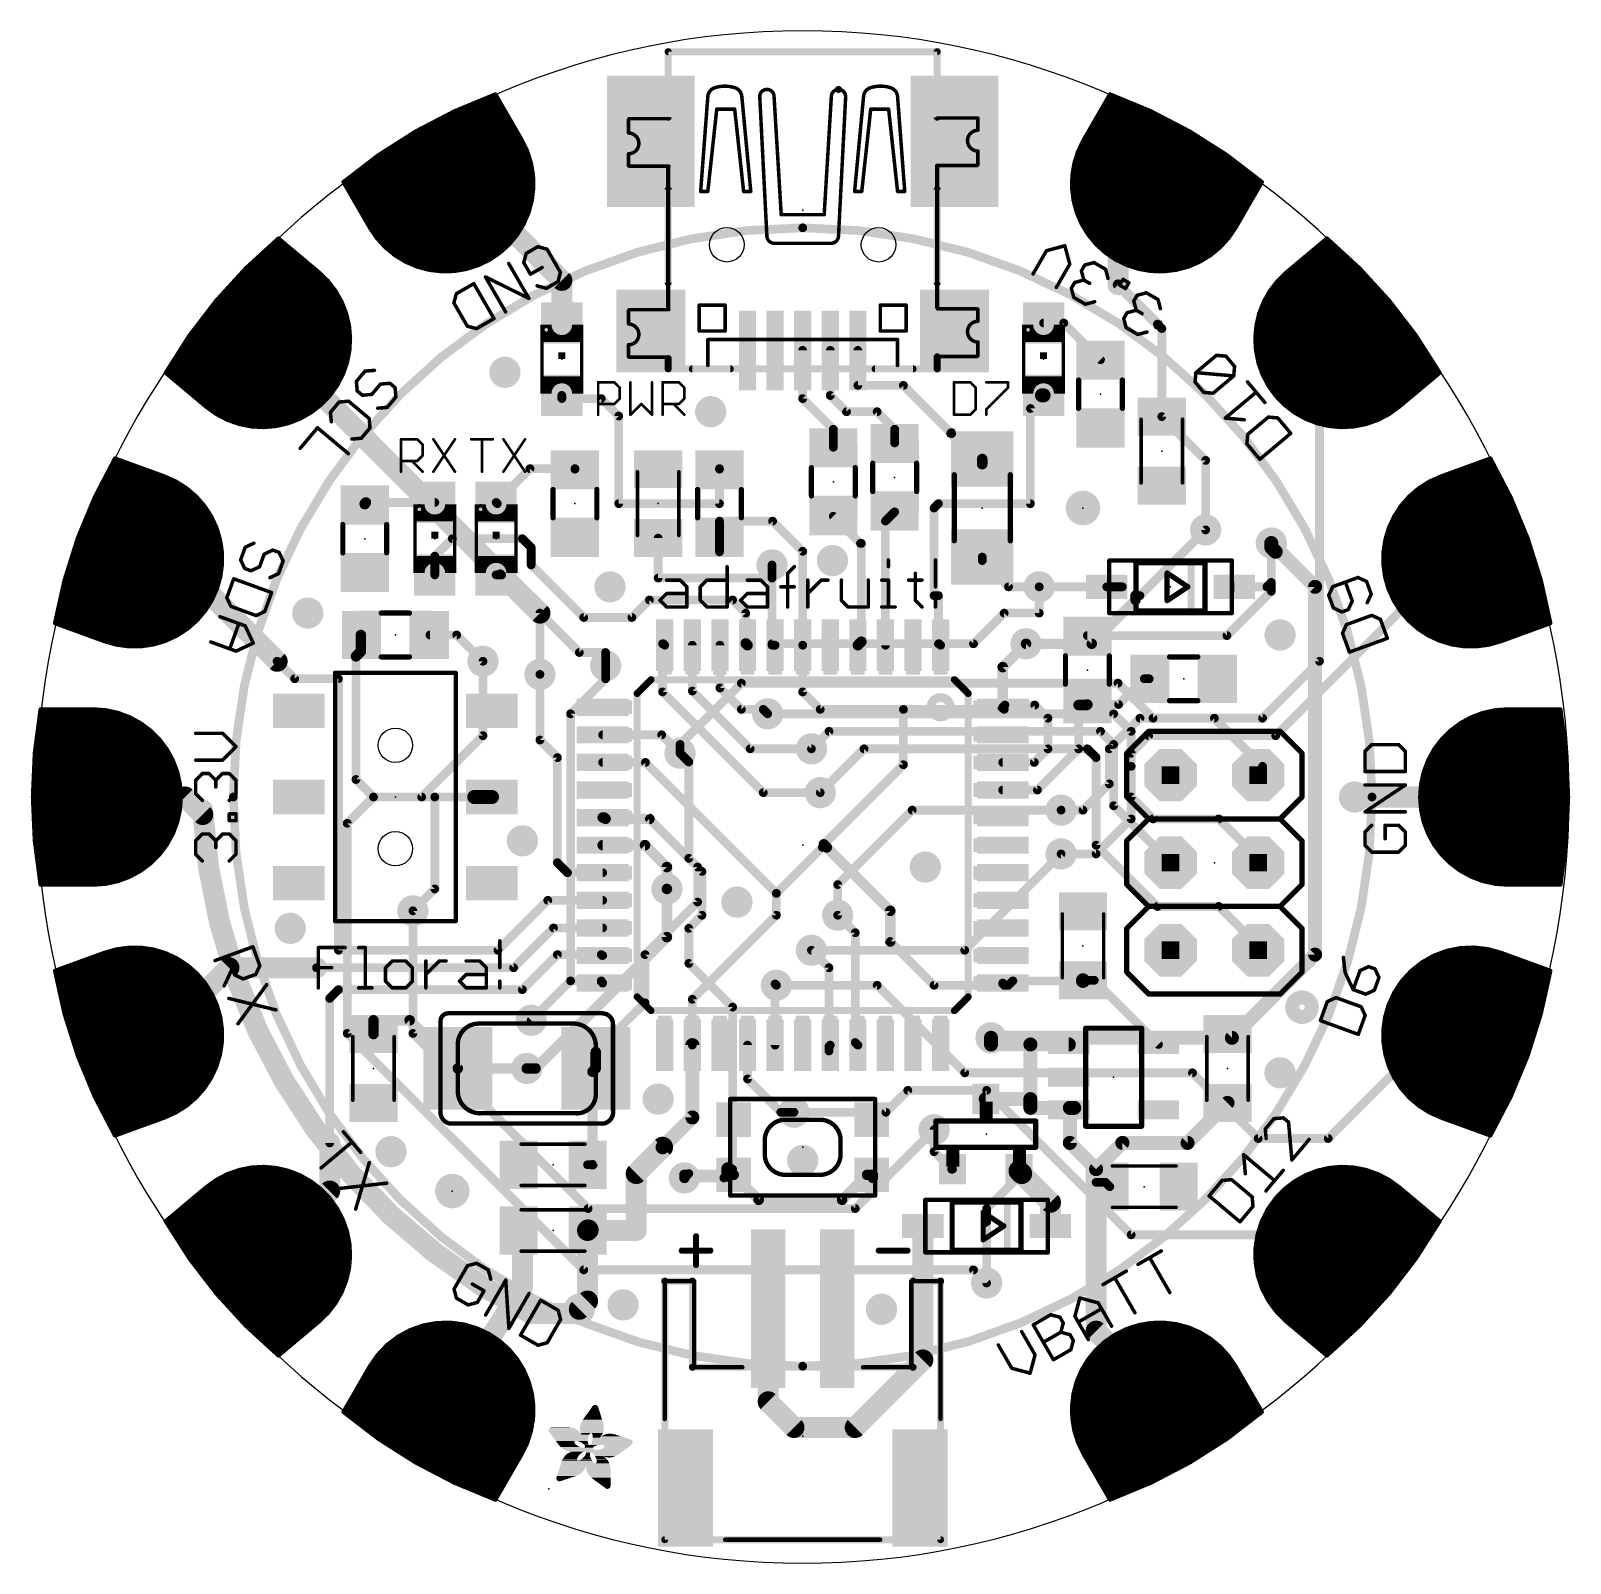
# Model space of a CAD drawing. Extents: x -22.4 to 22.3, y -22.2 to 22.2.
import ezdxf

# ---------------------------------------------------------------- set-up
doc = ezdxf.new("R2010")
doc.units = 0
for name, color, linetype in [('1', 12, 'CONTINUOUS'), ('16', 132, 'CONTINUOUS'), ('17', 110, 'CONTINUOUS'), ('18', 110, 'CONTINUOUS'), ('20', 53, 'CONTINUOUS'), ('21', 53, 'CONTINUOUS'), ('23', 53, 'CONTINUOUS'), ('51', 53, 'CONTINUOUS')]:
    doc.layers.add(name, color=color, linetype=linetype)

# ---------------------------------------------------------------- blocks, each defined once
blk = doc.blocks.new('ROUNDP')
at = {"const_width": 0.5}
blk.add_lwpolyline([(0, -0.25, 1), (0, 0.25, 1), (0, -0.25)], format="xyb", dxfattribs=at)
blk = doc.blocks.new('RECT')
blk.add_solid([(-0.5, -0.5), (0.5, -0.5), (-0.5, 0.5), (0.5, 0.5)])
blk = doc.blocks.new('OCTAGONP')
at = {"const_width": 0.5}
blk.add_lwpolyline([(-0.25, -0.1036), (-0.25, 0.1036), (-0.1036, 0.25), (0.1036, 0.25), (0.25, 0.1036), (0.25, -0.1036), (0.1036, -0.25), (-0.1036, -0.25), (-0.25, -0.1036), (-0.25, 0.1036)], dxfattribs=at)
blk = doc.blocks.new('PIE')
at = {"const_width": 0.5}
blk.add_lwpolyline([(0, -0.25, 1), (0, 0.25, 1), (0, -0.25)], format="xyb", dxfattribs=at)
blk = doc.blocks.new('ROUNDV')
at = {"const_width": 0.5}
blk.add_lwpolyline([(0, -0.25, 1), (0, 0.25, 1), (0, -0.25)], format="xyb", dxfattribs=at)

msp = doc.modelspace()

# ---------------------------------------------------------------- linework, layer by layer
at = {"layer": '1'}
for points, const_width in [([(-8.9128, 20.3777), (-10.0917, 19.8894)], 0.127), ([(-9.6654, 20.066), (-8.7328, 20.066)], 0.127), ([(-9.3587, 20.193), (-8.8061, 20.193)], 0.127), ([(-9.0521, 20.32), (-8.8795, 20.32)], 0.127), ([(-8.1508, 19.0579), (-8.9128, 20.3777)], 0.127), ([(8.9128, 20.3777), (8.1508, 19.0579)], 0.127), ([(8.7328, 20.066), (9.6654, 20.066)], 0.127), ([(8.8061, 20.193), (9.3587, 20.193)], 0.127), ([(8.8795, 20.32), (9.0521, 20.32)], 0.127), ([(10.0917, 19.8894), (8.9128, 20.3777)], 0.127), ([(-10.0917, 19.8894), (-11.2236, 19.3002)], 0.127), ([(-10.4844, 19.685), (-8.5129, 19.685)], 0.127), ([(-10.2404, 19.812), (-8.5862, 19.812)], 0.127), ([(-9.972, 19.939), (-8.6595, 19.939)], 0.127), ([(8.5129, 19.685), (10.4844, 19.685)], 0.127), ([(8.5862, 19.812), (10.2404, 19.812)], 0.127), ([(8.6595, 19.939), (9.972, 19.939)], 0.127), ([(11.2236, 19.3002), (10.0917, 19.8894)], 0.127), ([(-11.2236, 19.3002), (-12.2998, 18.6145)], 0.127), ([(-11.4169, 19.177), (-8.2196, 19.177)], 0.127), ([(-11.2162, 19.304), (-8.2929, 19.304)], 0.127), ([(-10.9723, 19.431), (-8.3662, 19.431)], 0.127), ([(-10.7283, 19.558), (-8.4395, 19.558)], 0.127), ([(8.2196, 19.177), (11.4169, 19.177)], 0.127), ([(8.2929, 19.304), (11.2163, 19.304)], 0.127), ([(8.3662, 19.431), (10.9723, 19.431)], 0.127), ([(8.4395, 19.558), (10.7283, 19.558)], 0.127), ([(12.2998, 18.6145), (11.2236, 19.3002)], 0.127), ([(-12.015, 18.796), (-8.0236, 18.796)], 0.127), ([(-11.8156, 18.923), (-8.0853, 18.923)], 0.127), ([(-11.6163, 19.05), (-8.147, 19.05)], 0.127), ([(-7.9924, 18.7319), (-8.1508, 19.0579)], 0.127), ([(-7.8821, 18.3867), (-7.9924, 18.7319)], 0.127), ([(7.9924, 18.7319), (7.8821, 18.3867)], 0.127), ([(8.1508, 19.0579), (7.9924, 18.7319)], 0.127), ([(8.0236, 18.796), (12.015, 18.796)], 0.127), ([(8.0853, 18.923), (11.8156, 18.923)], 0.127), ([(8.147, 19.05), (11.6163, 19.05)], 0.127), ([(-12.2998, 18.6145), (-13.3122, 17.8377)], 0.127), ([(-12.7254, 18.288), (-7.8655, 18.288)], 0.127), ([(-12.5599, 18.415), (-7.8911, 18.415)], 0.127), ([(-12.3944, 18.542), (-7.9317, 18.542)], 0.127), ([(-12.2143, 18.669), (-7.9723, 18.669)], 0.127), ([(-7.822, 18.0293), (-7.8821, 18.3867)], 0.127), ([(7.8821, 18.3867), (7.822, 18.0293)], 0.127), ([(7.8655, 18.288), (12.7254, 18.288)], 0.127), ([(7.8911, 18.415), (12.5599, 18.415)], 0.127), ([(7.9317, 18.542), (12.3944, 18.542)], 0.127), ([(7.9723, 18.669), (12.2143, 18.669)], 0.127), ([(13.3122, 17.8377), (12.2998, 18.6145)], 0.127), ([(-13.3122, 17.8377), (-12.5502, 16.5179)], 0.127), ([(-13.2219, 17.907), (-7.8191, 17.907)], 0.127), ([(-13.0564, 18.034), (-7.8228, 18.034)], 0.127), ([(-12.8909, 18.161), (-7.8441, 18.161)], 0.127), ([(-7.8134, 17.667), (-7.822, 18.0293)], 0.127), ([(7.822, 18.0293), (7.8134, 17.667)], 0.127), ([(7.8191, 17.907), (13.2219, 17.907)], 0.127), ([(7.8228, 18.034), (13.0564, 18.034)], 0.127), ([(7.8441, 18.161), (12.8909, 18.161)], 0.127), ([(12.5502, 16.5179), (13.3122, 17.8377)], 0.127), ([(-13.2789, 17.78), (-7.8161, 17.78)], 0.127), ([(-13.2056, 17.653), (-7.8151, 17.653)], 0.127), ([(-13.1322, 17.526), (-7.8302, 17.526)], 0.127), ([(-13.0589, 17.399), (-7.8454, 17.399)], 0.127), ([(-7.8564, 17.3072), (-7.8134, 17.667)], 0.127), ([(7.8134, 17.667), (7.8564, 17.3072)], 0.127), ([(7.8151, 17.653), (13.2056, 17.653)], 0.127), ([(7.8161, 17.78), (13.2789, 17.78)], 0.127), ([(7.8302, 17.526), (13.1322, 17.526)], 0.127), ([(7.8454, 17.399), (13.0589, 17.399)], 0.127), ([(-12.9856, 17.272), (-7.8658, 17.272)], 0.127), ([(-12.9123, 17.145), (-7.8999, 17.145)], 0.127), ([(-12.8389, 17.018), (-7.9339, 17.018)], 0.127), ([(-9.906, 17.018), (-9.017, 17.018)], 0.6096), ([(-9.017, 17.018), (-6.985, 14.986)], 0.6096), ([(-8.0929, 16.624), (-7.9502, 16.9571)], 0.127), ([(-7.9502, 16.9571), (-7.8564, 17.3072)], 0.127), ([(7.8564, 17.3072), (7.9502, 16.9571)], 0.127), ([(7.8658, 17.272), (12.9856, 17.272)], 0.127), ([(7.8999, 17.145), (12.9123, 17.145)], 0.127), ([(7.9339, 17.018), (12.8389, 17.018)], 0.127), ([(7.9502, 16.9571), (8.0929, 16.624)], 0.127), ([(9.144, 16.256), (9.906, 17.018)], 0.6096), ([(-12.7656, 16.891), (-7.9785, 16.891)], 0.127), ([(-12.6923, 16.764), (-8.0329, 16.764)], 0.127), ([(-12.619, 16.637), (-8.0873, 16.637)], 0.127), ([(-12.5502, 16.5179), (-12.3471, 16.2178)], 0.127), ([(-12.5449, 16.51), (-8.1623, 16.51)], 0.127), ([(-8.2815, 16.3146), (-8.0929, 16.624)], 0.127), ([(7.9785, 16.891), (12.7656, 16.891)], 0.127), ([(8.0329, 16.764), (12.6923, 16.764)], 0.127), ([(8.0873, 16.637), (12.619, 16.637)], 0.127), ([(8.0929, 16.624), (8.2815, 16.3146)], 0.127), ([(8.1623, 16.51), (12.5449, 16.51)], 0.127), ([(9.144, 14.859), (9.144, 16.256)], 0.6096), ([(12.3471, 16.2178), (12.5502, 16.5179)], 0.127), ([(-15.2018, 16.1968), (-16.1426, 15.3347)], 0.127), ([(-15.2758, 16.129), (-15.121, 16.129)], 0.127), ([(-14.0343, 15.2172), (-15.2018, 16.1968)], 0.127), ([(-12.4589, 16.383), (-8.2398, 16.383)], 0.127), ([(-12.373, 16.256), (-8.3298, 16.256)], 0.127), ([(-12.3471, 16.2178), (-12.1033, 15.9496)], 0.127), ([(-12.2664, 16.129), (-8.4347, 16.129)], 0.127), ([(-8.7804, 15.7913), (-8.5122, 16.0351)], 0.127), ([(-8.5122, 16.0351), (-8.2815, 16.3146)], 0.127), ([(8.2398, 16.383), (12.4589, 16.383)], 0.127), ([(8.2815, 16.3146), (8.5122, 16.0351)], 0.127), ([(8.3298, 16.256), (12.373, 16.256)], 0.127), ([(8.4347, 16.129), (12.2664, 16.129)], 0.127), ([(8.5122, 16.0351), (8.7804, 15.7913)], 0.127), ([(12.1033, 15.9496), (12.3471, 16.2178)], 0.127), ([(15.2018, 16.1968), (14.0343, 15.2172)], 0.127), ([(15.121, 16.129), (15.2758, 16.129)], 0.127), ([(16.1426, 15.3347), (15.2018, 16.1968)], 0.127), ([(-15.8302, 15.621), (-14.5156, 15.621)], 0.127), ([(-15.6916, 15.748), (-14.6669, 15.748)], 0.127), ([(-15.553, 15.875), (-14.8183, 15.875)], 0.127), ([(-15.4144, 16.002), (-14.9696, 16.002)], 0.127), ([(-12.1509, 16.002), (-8.5486, 16.002)], 0.127), ([(-12.1033, 15.9496), (-11.8238, 15.7189)], 0.127), ([(-12.0129, 15.875), (-8.6883, 15.875)], 0.127), ([(-11.8591, 15.748), (-8.8444, 15.748)], 0.127), ([(-11.8238, 15.7189), (-11.5144, 15.5303)], 0.127), ([(-11.6633, 15.621), (-9.032, 15.621)], 0.127), ([(-9.4065, 15.4298), (-9.0805, 15.5882)], 0.127), ([(-9.0805, 15.5882), (-8.7804, 15.7913)], 0.127), ([(8.5486, 16.002), (12.1509, 16.002)], 0.127), ([(8.6883, 15.875), (12.0129, 15.875)], 0.127), ([(8.7804, 15.7913), (9.0805, 15.5882)], 0.127), ([(8.8444, 15.748), (11.8591, 15.748)], 0.127), ([(9.032, 15.621), (11.6633, 15.621)], 0.127), ([(9.0805, 15.5882), (9.4065, 15.4298)], 0.127), ([(11.5144, 15.5303), (11.8238, 15.7189)], 0.127), ([(11.8238, 15.7189), (12.1033, 15.9496)], 0.127), ([(14.5156, 15.621), (15.8302, 15.621)], 0.127), ([(14.6669, 15.748), (15.6916, 15.748)], 0.127), ([(14.8183, 15.875), (15.553, 15.875)], 0.127), ([(14.9696, 16.002), (15.4144, 16.002)], 0.127), ([(-16.1426, 15.3347), (-17.0047, 14.3939)], 0.127), ([(-16.2294, 15.24), (-14.0615, 15.24)], 0.127), ([(-16.1073, 15.367), (-14.2129, 15.367)], 0.127), ([(-15.9688, 15.494), (-14.3642, 15.494)], 0.127), ([(-13.774, 14.965), (-14.0343, 15.2172)], 0.127), ([(-11.5144, 15.5303), (-11.1813, 15.3876)], 0.127), ([(-11.4297, 15.494), (-9.2744, 15.494)], 0.127), ([(-11.1813, 15.3876), (-10.8312, 15.2938)], 0.127), ([(-11.1044, 15.367), (-9.6031, 15.367)], 0.127), ([(-10.8312, 15.2938), (-10.4714, 15.2508)], 0.127), ([(-10.4714, 15.2508), (-10.1091, 15.2594)], 0.127), ([(-10.1091, 15.2594), (-9.7517, 15.3195)], 0.127), ([(-9.7517, 15.3195), (-9.4065, 15.4298)], 0.127), ([(-6.985, 14.986), (-6.985, 13.75)], 0.6096), ([(9.2744, 15.494), (11.4297, 15.494)], 0.127), ([(9.4065, 15.4298), (9.7517, 15.3195)], 0.127), ([(9.6031, 15.367), (11.1044, 15.367)], 0.127), ([(9.7517, 15.3195), (10.1091, 15.2594)], 0.127), ([(10.1091, 15.2594), (10.4714, 15.2508)], 0.127), ([(10.4714, 15.2508), (10.8312, 15.2938)], 0.127), ([(10.8312, 15.2938), (11.1813, 15.3876)], 0.127), ([(11.1813, 15.3876), (11.5144, 15.5303)], 0.127), ([(14.0343, 15.2172), (13.774, 14.965)], 0.127), ([(14.0615, 15.24), (16.2294, 15.24)], 0.127), ([(14.2129, 15.367), (16.1074, 15.367)], 0.127), ([(14.3642, 15.494), (15.9688, 15.494)], 0.127), ([(17.0047, 14.3939), (16.1426, 15.3347)], 0.127), ([(-16.6949, 14.732), (-13.5938, 14.732)], 0.127), ([(-16.5785, 14.859), (-13.692, 14.859)], 0.127), ([(-16.4621, 14.986), (-13.7957, 14.986)], 0.127), ([(-16.3457, 15.113), (-13.9268, 15.113)], 0.127), ([(-13.5523, 14.6784), (-13.774, 14.965)], 0.127), ([(-13.3736, 14.3631), (-13.5523, 14.6784)], 0.127), ([(10.287, 13.716), (9.144, 14.859)], 0.3048), ([(13.5523, 14.6784), (13.3736, 14.3631)], 0.127), ([(13.774, 14.965), (13.5523, 14.6784)], 0.127), ([(13.5938, 14.732), (16.6949, 14.732)], 0.127), ([(13.692, 14.859), (16.5785, 14.859)], 0.127), ([(13.7957, 14.986), (16.4621, 14.986)], 0.127), ([(13.9268, 15.113), (16.3458, 15.113)], 0.127), ([(-17.0047, 14.3939), (-17.7815, 13.3815)], 0.127), ([(-17.135, 14.224), (-13.3192, 14.224)], 0.127), ([(-17.0376, 14.351), (-13.3688, 14.351)], 0.127), ([(-16.9276, 14.478), (-13.4387, 14.478)], 0.127), ([(-16.8112, 14.605), (-13.5107, 14.605)], 0.127), ([(-13.2416, 14.0256), (-13.3736, 14.3631)], 0.127), ([(13.3736, 14.3631), (13.2416, 14.0256)], 0.127), ([(13.3192, 14.224), (17.1351, 14.224)], 0.127), ([(13.3688, 14.351), (17.0376, 14.351)], 0.127), ([(13.4387, 14.478), (16.9276, 14.478)], 0.127), ([(13.5107, 14.605), (16.8112, 14.605)], 0.127), ([(17.7815, 13.3815), (17.0047, 14.3939)], 0.127), ([(-17.4274, 13.843), (-13.1988, 13.843)], 0.127), ([(-17.33, 13.97), (-13.2285, 13.97)], 0.127), ([(-17.2325, 14.097), (-13.2695, 14.097)], 0.127), ([(-13.1589, 13.6728), (-13.2416, 14.0256)], 0.127), ([(7.57, 13.75), (6.985, 13.75)], 0.254), ([(7.57, 13.75), (8.636, 12.684)], 0.254), ([(10.287, 13.716), (10.414, 13.589)], 0.254), ([(13.2416, 14.0256), (13.1589, 13.6728)], 0.127), ([(13.1988, 13.843), (17.4274, 13.843)], 0.127), ([(13.2285, 13.97), (17.33, 13.97)], 0.127), ([(13.2695, 14.097), (17.2325, 14.097)], 0.127), ([(-17.7815, 13.3815), (-18.4671, 12.3053)], 0.127), ([(-17.8111, 13.335), (-13.1294, 13.335)], 0.127), ([(-17.7198, 13.462), (-13.1405, 13.462)], 0.127), ([(-17.6223, 13.589), (-13.1516, 13.589)], 0.127), ([(-17.5249, 13.716), (-13.169, 13.716)], 0.127), ([(-13.1273, 13.3117), (-13.1589, 13.6728)], 0.127), ([(10.414, 13.589), (10.414, 11.033)], 0.254), ([(13.1589, 13.6728), (13.1273, 13.3117)], 0.127), ([(13.1294, 13.335), (17.8112, 13.335)], 0.127), ([(13.1405, 13.462), (17.7198, 13.462)], 0.127), ([(13.1516, 13.589), (17.6223, 13.589)], 0.127), ([(13.169, 13.716), (17.5249, 13.716)], 0.127), ([(18.4671, 12.3053), (17.7815, 13.3815)], 0.127), ([(-18.0539, 12.954), (-13.1472, 12.954)], 0.127), ([(-17.973, 13.081), (-13.1402, 13.081)], 0.127), ([(-17.8921, 13.208), (-13.1331, 13.208)], 0.127), ([(-13.2189, 12.5946), (-13.1474, 12.9499)], 0.127), ([(-13.1474, 12.9499), (-13.1273, 13.3117)], 0.127), ([(0, 11.557), (0, 12.954)], 0.254), ([(0.8, 11.646), (0.8, 12.954)], 0.254), ([(1.6, 11.938), (1.6, 12.954)], 0.254), ([(13.1273, 13.3117), (13.1474, 12.9499)], 0.127), ([(13.1331, 13.208), (17.8921, 13.208)], 0.127), ([(13.1402, 13.081), (17.973, 13.081)], 0.127), ([(13.1472, 12.954), (18.0539, 12.954)], 0.127), ([(13.1474, 12.9499), (13.2189, 12.5946)], 0.127), ([(-18.3775, 12.446), (-13.2716, 12.446)], 0.127), ([(-18.2966, 12.573), (-13.2265, 12.573)], 0.127), ([(-18.2157, 12.7), (-13.1977, 12.7)], 0.127), ([(-18.1348, 12.827), (-13.1721, 12.827)], 0.127), ([(-13.3401, 12.2531), (-13.2189, 12.5946)], 0.127), ([(13.1721, 12.827), (18.1348, 12.827)], 0.127), ([(13.1977, 12.7), (18.2157, 12.7)], 0.127), ([(13.2189, 12.5946), (13.3401, 12.2531)], 0.127), ([(13.2265, 12.573), (18.2966, 12.573)], 0.127), ([(13.2716, 12.446), (18.3775, 12.446)], 0.127), ([(14.986, 3.937), (14.986, 12.7)], 0.254), ([(-18.4671, 12.3053), (-17.2997, 11.3257)], 0.127), ([(-18.4584, 12.319), (-13.3167, 12.319)], 0.127), ([(-18.3321, 12.192), (-13.3722, 12.192)], 0.127), ([(-18.1808, 12.065), (-13.439, 12.065)], 0.127), ([(-13.5087, 11.9323), (-13.3401, 12.2531)], 0.127), ([(1.6, 11.938), (2.921, 11.938)], 0.254), ([(2.921, 11.938), (4.318, 10.541)], 0.254), ([(13.3167, 12.319), (18.4584, 12.319)], 0.127), ([(13.3401, 12.2531), (13.5087, 11.9323)], 0.127), ([(13.3722, 12.192), (18.3321, 12.192)], 0.127), ([(13.439, 12.065), (18.1808, 12.065)], 0.127), ([(17.2997, 11.3257), (18.4671, 12.3053)], 0.127), ([(-18.0294, 11.938), (-13.5057, 11.938)], 0.127), ([(-17.8781, 11.811), (-13.5965, 11.811)], 0.127), ([(-17.7267, 11.684), (-13.6885, 11.684)], 0.127), ([(-17.5754, 11.557), (-13.8005, 11.557)], 0.127), ([(-13.9734, 11.3785), (-13.7213, 11.6388)], 0.127), ([(-13.7213, 11.6388), (-13.5087, 11.9323)], 0.127), ([(-6.985, 11.65), (-6.985, 11.557)], 0.254), ([(-6.985, 11.557), (-5.842, 11.557)], 0.254), ([(-5.842, 11.557), (-5.334, 11.049)], 0.254), ([(0.889, 10.668), (0, 11.557)], 0.254), ([(0.8, 11.646), (1.27, 11.176)], 0.254), ([(6.604, 11.269), (6.985, 11.65)], 0.254), ([(6.985, 11.65), (6.9404, 11.65)], 0.4064), ([(13.5057, 11.938), (18.0294, 11.938)], 0.127), ([(13.5087, 11.9323), (13.7213, 11.6388)], 0.127), ([(13.5965, 11.811), (17.8781, 11.811)], 0.127), ([(13.6885, 11.684), (17.7267, 11.684)], 0.127), ([(13.7213, 11.6388), (13.9734, 11.3785)], 0.127), ([(13.8005, 11.557), (17.5754, 11.557)], 0.127), ([(-17.424, 11.43), (-13.9235, 11.43)], 0.127), ([(-17.2997, 11.3257), (-17.0062, 11.1131)], 0.127), ([(-17.2684, 11.303), (-14.071, 11.303)], 0.127), ([(-17.093, 11.176), (-14.2351, 11.176)], 0.127), ([(-17.0062, 11.1131), (-16.6854, 10.9445)], 0.127), ([(-14.5753, 10.978), (-14.2601, 11.1567)], 0.127), ([(-14.2601, 11.1567), (-13.9734, 11.3785)], 0.127), ([(-5.334, 11.049), (-5.334, 8.509)], 0.254), ([(1.27, 11.176), (2.159, 11.176)], 0.254), ([(2.159, 11.176), (2.667, 10.668)], 0.254), ([(6.604, 8.509), (6.604, 11.269)], 0.254), ([(13.9235, 11.43), (17.424, 11.43)], 0.127), ([(13.9734, 11.3785), (14.2601, 11.1567)], 0.127), ([(14.071, 11.303), (17.2684, 11.303)], 0.127), ([(14.2351, 11.176), (17.093, 11.176)], 0.127), ([(14.2601, 11.1567), (14.5753, 10.978)], 0.127), ([(16.6854, 10.9445), (17.0062, 11.1131)], 0.127), ([(17.0062, 11.1131), (17.2997, 11.3257)], 0.127), ([(-16.8842, 11.049), (-14.4501, 11.049)], 0.127), ([(-16.6854, 10.9445), (-16.3439, 10.8233)], 0.127), ([(-16.6219, 10.922), (-14.7185, 10.922)], 0.127), ([(-16.3439, 10.8233), (-15.9886, 10.7519)], 0.127), ([(-16.2032, 10.795), (-15.1305, 10.795)], 0.127), ([(-15.9886, 10.7519), (-15.6267, 10.7318)], 0.127), ([(-15.6267, 10.7318), (-15.2657, 10.7633)], 0.127), ([(-15.2657, 10.7633), (-14.9128, 10.846)], 0.127), ([(-14.9128, 10.846), (-14.5753, 10.978)], 0.127), ([(0.889, 10.144), (0.889, 10.668)], 0.254), ([(2.667, 10.668), (2.667, 10.271)], 0.254), ([(10.414, 11.033), (11.684, 9.763)], 0.254), ([(14.4501, 11.049), (16.8841, 11.049)], 0.127), ([(14.5753, 10.978), (14.9128, 10.846)], 0.127), ([(14.7185, 10.922), (16.6219, 10.922)], 0.127), ([(14.9128, 10.846), (15.2657, 10.7633)], 0.127), ([(15.1305, 10.795), (16.2032, 10.795)], 0.127), ([(15.2657, 10.7633), (15.6267, 10.7318)], 0.127), ([(15.6267, 10.7318), (15.9886, 10.7519)], 0.127), ([(15.9886, 10.7519), (16.3439, 10.8233)], 0.127), ([(16.3439, 10.8233), (16.6854, 10.9445)], 0.127), ([(2.667, 10.271), (2.667, 10.287)], 0.254), ([(4.318, 10.541), (5.207, 9.652)], 0.3048), ([(-19.9407, 9.8161), (-20.53, 8.6842)], 0.127), ([(-19.9601, 9.779), (-19.8388, 9.779)], 0.127), ([(-18.5087, 9.2949), (-19.9407, 9.8161)], 0.127), ([(5.207, 9.652), (5.207, 9.804)], 0.3048), ([(11.684, 9.763), (11.684, 7.747)], 0.254), ([(19.9407, 9.8161), (18.5087, 9.2949)], 0.127), ([(19.8388, 9.779), (19.9601, 9.779)], 0.127), ([(20.53, 8.6842), (19.9407, 9.8161)], 0.127), ([(-20.1584, 9.398), (-18.792, 9.398)], 0.127), ([(-20.0923, 9.525), (-19.1409, 9.525)], 0.127), ([(-20.0262, 9.652), (-19.4898, 9.652)], 0.127), ([(-8.89, 8.543), (-7.908, 9.525)], 0.254), ([(-7.908, 9.525), (-6.604, 9.525)], 0.254), ([(-6.604, 9.525), (-6.604, 9.509)], 0.254), ([(-2.413, 9.509), (-2.413, 9.525)], 0.254), ([(-2.413, 8.509), (-2.413, 9.509)], 0.254), ([(18.792, 9.398), (20.1584, 9.398)], 0.127), ([(19.1409, 9.525), (20.0923, 9.525)], 0.127), ([(19.4899, 9.652), (20.0262, 9.652)], 0.127), ([(-20.4229, 8.89), (-17.797, 8.89)], 0.127), ([(-20.3567, 9.017), (-17.972, 9.017)], 0.127), ([(-20.2906, 9.144), (-18.1731, 9.144)], 0.127), ([(-20.2245, 9.271), (-18.4553, 9.271)], 0.127), ([(-18.1778, 9.1469), (-18.5087, 9.2949)], 0.127), ([(-17.8714, 8.9534), (-18.1778, 9.1469)], 0.127), ([(-17.5956, 8.7183), (-17.8714, 8.9534)], 0.127), ([(17.8714, 8.9534), (17.5956, 8.7183)], 0.127), ([(17.797, 8.89), (20.4229, 8.89)], 0.127), ([(18.1778, 9.1469), (17.8714, 8.9534)], 0.127), ([(17.972, 9.017), (20.3567, 9.017)], 0.127), ([(18.1731, 9.144), (20.2906, 9.144)], 0.127), ([(18.5087, 9.2949), (18.1778, 9.1469)], 0.127), ([(18.4553, 9.271), (20.2245, 9.271)], 0.127), ([(-20.53, 8.6842), (-21.0183, 7.5053)], 0.127), ([(-20.6026, 8.509), (-17.4114, 8.509)], 0.127), ([(-20.5499, 8.636), (-17.5232, 8.636)], 0.127), ([(-20.489, 8.763), (-17.6481, 8.763)], 0.127), ([(-17.3561, 8.4463), (-17.5956, 8.7183)], 0.127), ([(-17.1578, 8.143), (-17.3561, 8.4463)], 0.127), ([(-12.666, 8.543), (-12.7, 8.509)], 0.3048), ([(-12.7, 8.509), (-12.7, 8.493)], 0.3048), ([(-10.668, 8.543), (-12.666, 8.543)], 0.254), ([(-8.89, 8.543), (-8.856, 8.509)], 0.254), ([(-5.334, 8.509), (-2.413, 8.509)], 0.254), ([(3.81, 8.382), (3.937, 8.509)], 0.254), ([(3.81, 5.842), (3.81, 8.382)], 0.254), ([(3.937, 8.509), (6.604, 8.509)], 0.254), ([(17.3561, 8.4463), (17.1578, 8.143)], 0.127), ([(17.5956, 8.7183), (17.3561, 8.4463)], 0.127), ([(17.4114, 8.509), (20.6026, 8.509)], 0.127), ([(17.5232, 8.636), (20.5499, 8.636)], 0.127), ([(17.6481, 8.763), (20.489, 8.763)], 0.127), ([(21.0183, 7.5053), (20.53, 8.6842)], 0.127), ([(-20.813, 8.001), (-17.0916, 8.001)], 0.127), ([(-20.7604, 8.128), (-17.1508, 8.128)], 0.127), ([(-20.7078, 8.255), (-17.231, 8.255)], 0.127), ([(-20.6552, 8.382), (-17.3141, 8.382)], 0.127), ([(-17.0047, 7.8145), (-17.1578, 8.143)], 0.127), ([(-0.873, 8.001), (-2.413, 8.001)], 0.254), ([(-2.413, 8.001), (-2.413, 7.509)], 0.254), ([(0, 7.128), (-0.873, 8.001)], 0.254), ([(1.6764, 7.3566), (0.889, 8.144)], 0.254), ([(2.4, 8.004), (2.667, 8.271)], 0.254), ([(2.4, 4.403), (2.4, 8.004)], 0.254), ([(17.1578, 8.143), (17.0047, 7.8145)], 0.127), ([(17.0916, 8.001), (20.813, 8.001)], 0.127), ([(17.1508, 8.128), (20.7604, 8.128)], 0.127), ([(17.2311, 8.255), (20.7078, 8.255)], 0.127), ([(17.3141, 8.382), (20.6552, 8.382)], 0.127), ([(-20.9708, 7.62), (-16.9458, 7.62)], 0.127), ([(-20.9182, 7.747), (-16.9842, 7.747)], 0.127), ([(-20.8656, 7.874), (-17.0324, 7.874)], 0.127), ([(-16.8998, 7.4676), (-17.0047, 7.8145)], 0.127), ([(-10.16, 7.493), (-10.668, 6.985)], 0.254), ([(-8.128, 7.493), (-10.16, 7.493)], 0.254), ([(-7.874, 7.239), (-8.128, 7.493)], 0.254), ([(-4.191, 7.509), (-4.191, 6.35)], 0.254), ([(-2.413, 7.112), (-2.413, 7.509)], 0.254), ([(17.0047, 7.8145), (16.8998, 7.4676)], 0.127), ([(16.9458, 7.62), (20.9708, 7.62)], 0.127), ([(16.9842, 7.747), (20.9182, 7.747)], 0.127), ([(17.0324, 7.874), (20.8656, 7.874)], 0.127), ([(-21.0183, 7.5053), (-21.402, 6.2883)], 0.127), ([(-21.1423, 7.112), (-16.8458, 7.112)], 0.127), ([(-21.1023, 7.239), (-16.8651, 7.239)], 0.127), ([(-21.0622, 7.366), (-16.8844, 7.366)], 0.127), ([(-21.0222, 7.493), (-16.9075, 7.493)], 0.127), ([(-16.8454, 7.1094), (-16.8998, 7.4676)], 0.127), ([(-16.8425, 6.747), (-16.8454, 7.1094)], 0.127), ([(-7.874, 6.731), (-7.874, 7.239)], 0.254), ([(0, 4.403), (0, 7.128)], 0.254), ([(1.7018, 7.3566), (1.6764, 7.3566)], 0.254), ([(1.7018, 4.5048), (1.7018, 7.3566)], 0.254), ([(13.589, 7.366), (13.589, 6.223)], 0.254), ([(16.8454, 7.1094), (16.8425, 6.747)], 0.127), ([(16.8998, 7.4676), (16.8454, 7.1094)], 0.127), ([(16.8458, 7.112), (21.1423, 7.112)], 0.127), ([(16.8651, 7.239), (21.1023, 7.239)], 0.127), ([(16.8844, 7.366), (21.0622, 7.366)], 0.127), ([(16.9075, 7.493), (21.0222, 7.493)], 0.127), ([(21.402, 6.2883), (21.0183, 7.5053)], 0.127), ([(-21.2624, 6.731), (-16.8447, 6.731)], 0.127), ([(-21.2224, 6.858), (-16.8434, 6.858)], 0.127), ([(-21.1823, 6.985), (-16.8444, 6.985)], 0.127), ([(-18.542, 6.477), (-18.542, 6.604)], 0.6096), ([(-17.78, 6.477), (-18.542, 6.477)], 0.6096), ([(-15.24, 3.937), (-17.78, 6.477)], 0.6096), ([(-16.8912, 6.3878), (-16.8425, 6.747)], 0.127), ([(-10.668, 6.985), (-10.668, 6.443)], 0.254), ([(-6.35, 5.207), (-7.874, 6.731)], 0.254), ([(-0.889, 6.35), (-0.889, 6.731)], 0.254), ([(-0.889, 4.403), (-0.889, 6.731)], 0.254), ([(5.207, 6.858), (5.207, 6.96)], 0.254), ([(5.969, 6.096), (5.207, 6.858)], 0.254), ([(13.716, 1.778), (18.542, 6.604)], 0.254), ([(16.8425, 6.747), (16.8912, 6.3878)], 0.127), ([(16.8434, 6.858), (21.2224, 6.858)], 0.127), ([(16.8444, 6.985), (21.1823, 6.985)], 0.127), ([(16.8447, 6.731), (21.2624, 6.731)], 0.127), ([(-21.402, 6.2883), (-21.6782, 5.0425)], 0.127), ([(-21.4165, 6.223), (-16.9382, 6.223)], 0.127), ([(-21.3826, 6.35), (-16.902, 6.35)], 0.127), ([(-21.3425, 6.477), (-16.8791, 6.477)], 0.127), ([(-21.3025, 6.604), (-16.8619, 6.604)], 0.127), ([(-16.9906, 6.0393), (-16.8912, 6.3878)], 0.127), ([(-8.89, 6.443), (-8.729, 6.443)], 0.254), ([(-8.729, 6.443), (-8.763, 6.477)], 0.254), ([(-8.729, 6.443), (-6.477, 4.191)], 0.254), ([(-4.191, 6.35), (-0.889, 6.35)], 0.254), ([(13.589, 6.223), (13.462, 6.096)], 0.254), ([(13.589, 6.223), (13.589, 5.969)], 0.254), ([(16.8619, 6.604), (21.3025, 6.604)], 0.127), ([(16.8791, 6.477), (21.3425, 6.477)], 0.127), ([(16.8912, 6.3878), (16.9906, 6.0393)], 0.127), ([(16.902, 6.35), (21.3826, 6.35)], 0.127), ([(16.9382, 6.223), (21.4165, 6.223)], 0.127), ([(21.6782, 5.0425), (21.402, 6.2883)], 0.127), ([(-21.501, 5.842), (-17.0788, 5.842)], 0.127), ([(-21.4728, 5.969), (-17.022, 5.969)], 0.127), ([(-21.4446, 6.096), (-16.9744, 6.096)], 0.127), ([(-17.1385, 5.7085), (-16.9906, 6.0393)], 0.127), ([(-4.953, 5.207), (-4.445, 5.715)], 0.254), ([(-4.445, 5.715), (-2.032, 5.715)], 0.254), ([(-2.032, 5.715), (-1.651, 5.334)], 0.254), ([(3.937, 5.842), (3.81, 5.842)], 0.254), ([(3.937, 4.445), (3.937, 5.842)], 0.254), ([(6.858, 6.096), (5.969, 6.096)], 0.254), ([(6.858, 6.096), (8.818, 6.096)], 0.254), ([(9.271, 6.096), (8.818, 6.096)], 0.254), ([(13.589, 5.969), (12.303, 4.683)], 0.254), ([(13.462, 6.096), (12.518, 6.096)], 0.254), ([(16.9744, 6.096), (21.4446, 6.096)], 0.127), ([(16.9906, 6.0393), (17.1385, 5.7085)], 0.127), ([(17.022, 5.969), (21.4728, 5.969)], 0.127), ([(17.0788, 5.842), (21.501, 5.842)], 0.127), ([(-21.6136, 5.334), (-17.39, 5.334)], 0.127), ([(-21.5854, 5.461), (-17.2948, 5.461)], 0.127), ([(-21.5573, 5.588), (-17.2146, 5.588)], 0.127), ([(-21.5291, 5.715), (-17.1356, 5.715)], 0.127), ([(-17.5671, 5.1263), (-17.332, 5.4021)], 0.127), ([(-17.332, 5.4021), (-17.1385, 5.7085)], 0.127), ([(-1.651, 5.334), (-1.651, 4.454)], 0.254), ([(17.1356, 5.715), (21.5291, 5.715)], 0.127), ([(17.1385, 5.7085), (17.332, 5.4021)], 0.127), ([(17.2146, 5.588), (21.5573, 5.588)], 0.127), ([(17.2948, 5.461), (21.5854, 5.461)], 0.127), ([(17.332, 5.4021), (17.5671, 5.1263)], 0.127), ([(17.39, 5.334), (21.6136, 5.334)], 0.127), ([(-21.6782, 5.0425), (-20.2461, 4.5212)], 0.127), ([(-21.6699, 5.08), (-17.6197, 5.08)], 0.127), ([(-21.6417, 5.207), (-17.4983, 5.207)], 0.127), ([(-21.4324, 4.953), (-17.764, 4.953)], 0.127), ([(-18.1424, 4.6885), (-17.8391, 4.8868)], 0.127), ([(-17.8391, 4.8868), (-17.5671, 5.1263)], 0.127), ([(-6.35, 5.207), (-4.953, 5.207)], 0.254), ([(17.4983, 5.207), (21.6417, 5.207)], 0.127), ([(17.5671, 5.1263), (17.8391, 4.8868)], 0.127), ([(17.6197, 5.08), (21.6699, 5.08)], 0.127), ([(17.764, 4.953), (21.4324, 4.953)], 0.127), ([(17.8391, 4.8868), (18.1424, 4.6885)], 0.127), ([(20.2461, 4.5212), (21.6782, 5.0425)], 0.127), ([(-21.0835, 4.826), (-17.9321, 4.826)], 0.127), ([(-20.7345, 4.699), (-18.1264, 4.699)], 0.127), ([(-20.3856, 4.572), (-18.3922, 4.572)], 0.127), ([(-20.2461, 4.5212), (-19.8976, 4.4219)], 0.127), ([(-19.9787, 4.445), (-18.7697, 4.445)], 0.127), ([(-19.8976, 4.4219), (-19.5385, 4.3732)], 0.127), ([(-19.1761, 4.376), (-18.8178, 4.4305)], 0.127), ([(-18.8178, 4.4305), (-18.4709, 4.5353)], 0.127), ([(-18.4709, 4.5353), (-18.1424, 4.6885)], 0.127), ([(-12.811, 4.223), (-12.811, 4.699)], 0.3048), ([(-10.033, 4.699), (-10.811, 4.699)], 0.254), ([(-9.271, 3.937), (-10.033, 4.699)], 0.254), ([(-4.042, 4.445), (-4.064, 4.445)], 0.254), ([(-4.064, 4.445), (-4.064, 3.048)], 0.254), ([(-4, 4.403), (-4.042, 4.445)], 0.254), ([(-3.2, 4.403), (-3.2, 3.073)], 0.254), ([(-2.4, 3.162), (-2.4, 4.403)], 0.254), ([(-1.651, 4.454), (-1.6, 4.403)], 0.3048), ([(-0.8, 4.403), (-0.889, 4.403)], 0.254), ([(0, 3.048), (0, 4.403)], 0.254), ([(1.6, 4.403), (1.7018, 4.5048)], 0.3048), ([(3.958, 4.445), (3.937, 4.445)], 0.254), ([(4, 4.403), (3.958, 4.445)], 0.254), ([(5.8, 3.768), (6.477, 4.445)], 0.3048), ([(12.303, 4.683), (8.255, 4.683)], 0.254), ([(17.9321, 4.826), (21.0835, 4.826)], 0.127), ([(18.1263, 4.699), (20.7345, 4.699)], 0.127), ([(18.1424, 4.6885), (18.4709, 4.5353)], 0.127), ([(18.3922, 4.572), (20.3856, 4.572)], 0.127), ([(18.4709, 4.5353), (18.8178, 4.4305)], 0.127), ([(18.7697, 4.445), (19.9787, 4.445)], 0.127), ([(18.8178, 4.4305), (19.1761, 4.376)], 0.127), ([(19.5385, 4.3732), (19.8976, 4.4219)], 0.127), ([(19.8976, 4.4219), (20.2461, 4.5212)], 0.127), ([(-19.5385, 4.3732), (-19.1761, 4.376)], 0.127), ([(-14.732, 3.429), (-15.24, 3.937)], 0.254), ([(-12.954, 4.08), (-12.811, 4.223)], 0.3048), ([(-12.954, 0.508), (-12.954, 4.08)], 0.254), ([(-6.477, 4.191), (-5.715, 4.191)], 0.254), ([(-5.715, 4.191), (-5.715, 3.81)], 0.254), ([(13.335, 2.286), (14.986, 3.937)], 0.254), ([(19.1761, 4.376), (19.5385, 4.3732)], 0.127), ([(-7.62, 3.556), (-7.62, 1.651)], 0.254), ([(5.8, 2.603), (5.8, 3.768)], 0.3048), ([(-13.462, 3.429), (-14.732, 3.429)], 0.254), ([(-13.462, -4.445), (-13.462, 3.429)], 0.254), ([(-4.064, 3.048), (-1.143, 0.127)], 0.254), ([(-3.2, 3.073), (-1.524, 1.397)], 0.254), ([(-1.778, 2.54), (-2.4, 3.162)], 0.254), ([(0.508, 2.54), (0, 3.048)], 0.254), ([(9.16, 2.683), (9.906, 3.429)], 0.254), ([(9.906, 3.429), (10.049, 3.429)], 0.254), ([(5.864, 2.667), (5.8, 2.603)], 0.254), ([(5.842, 2.561), (5.8, 2.603)], 0.254), ([(5.842, 2.54), (5.842, 2.561)], 0.254), ([(6.731, 2.667), (5.864, 2.667)], 0.254), ([(7.112, 2.286), (6.731, 2.667)], 0.254), ([(8.239, 2.667), (8.001, 2.667)], 0.3048), ([(8.001, 1.397), (8.001, 2.667)], 0.254), ([(8.255, 2.683), (8.239, 2.667)], 0.3048), ([(8.255, 2.683), (9.16, 2.683)], 0.254), ([(-22.098, 2.54), (-22.2646, 1.2749)], 0.127), ([(-22.1314, 2.286), (-19.474, 2.286)], 0.127), ([(-22.1147, 2.413), (-19.7937, 2.413)], 0.127), ([(-20.574, 2.54), (-22.098, 2.54)], 0.127), ([(-20.2125, 2.5141), (-20.574, 2.54)], 0.127), ([(-19.8584, 2.4371), (-20.2125, 2.5141)], 0.127), ([(-19.5188, 2.3105), (-19.8584, 2.4371)], 0.127), ([(-19.2008, 2.1368), (-19.5188, 2.3105)], 0.127), ([(-1.143, 2.54), (-1.778, 2.54)], 0.254), ([(-1.016, 2.413), (-1.143, 2.54)], 0.254), ([(2.921, 2.54), (0.508, 2.54)], 0.254), ([(2.921, 2.54), (5.842, 2.54)], 0.254), ([(2.921, 0.9356), (2.921, 2.54)], 0.254), ([(7.112, 1.397), (7.112, 2.286)], 0.254), ([(8.89, 1.397), (9.779, 2.286)], 0.254), ([(9.779, 2.286), (13.335, 2.286)], 0.254), ([(19.3918, 2.3105), (19.0738, 2.1368)], 0.127), ([(19.347, 2.286), (22.0044, 2.286)], 0.127), ([(19.7314, 2.4371), (19.3918, 2.3105)], 0.127), ([(19.6668, 2.413), (21.9877, 2.413)], 0.127), ([(20.0855, 2.5141), (19.7314, 2.4371)], 0.127), ([(20.447, 2.54), (20.0855, 2.5141)], 0.127), ([(21.971, 2.54), (20.447, 2.54)], 0.127), ([(22.1376, 1.2749), (21.971, 2.54)], 0.127), ([(-22.1983, 1.778), (-18.7691, 1.778)], 0.127), ([(-22.1816, 1.905), (-18.8961, 1.905)], 0.127), ([(-22.1649, 2.032), (-19.0608, 2.032)], 0.127), ([(-22.1482, 2.159), (-19.2415, 2.159)], 0.127), ([(-18.9107, 1.9196), (-19.2008, 2.1368)], 0.127), ([(-18.6544, 1.6633), (-18.9107, 1.9196)], 0.127), ([(-4.089, 1.803), (-5.8, 1.803)], 0.254), ([(-3.556, 1.27), (-4.089, 1.803)], 0.254), ([(9.525, 1.27), (10.033, 1.778)], 0.254), ([(10.033, 1.778), (13.716, 1.778)], 0.254), ([(18.7837, 1.9196), (18.5274, 1.6633)], 0.127), ([(18.6421, 1.778), (22.0713, 1.778)], 0.127), ([(18.7691, 1.905), (22.0546, 1.905)], 0.127), ([(19.0738, 2.1368), (18.7837, 1.9196)], 0.127), ([(18.9338, 2.032), (22.0379, 2.032)], 0.127), ([(19.1145, 2.159), (22.0212, 2.159)], 0.127), ([(-22.2485, 1.397), (-18.455, 1.397)], 0.127), ([(-22.2318, 1.524), (-18.5501, 1.524)], 0.127), ([(-22.215, 1.651), (-18.6452, 1.651)], 0.127), ([(-18.4372, 1.3732), (-18.6544, 1.6633)], 0.127), ([(-18.2635, 1.0552), (-18.4372, 1.3732)], 0.127), ([(-7.62, 1.651), (-7.112, 1.143)], 0.254), ([(-1.524, 1.397), (0.254, 1.397)], 0.254), ([(6.718, 1.003), (7.112, 1.397)], 0.254), ([(6.807, 0.203), (8.001, 1.397)], 0.254), ([(8.89, 0.381), (8.89, 1.397)], 0.254), ([(9.525, -0.635), (9.525, 1.27)], 0.254), ([(18.3102, 1.3732), (18.1365, 1.0552)], 0.127), ([(18.5274, 1.6633), (18.3102, 1.3732)], 0.127), ([(18.328, 1.397), (22.1215, 1.397)], 0.127), ([(18.4231, 1.524), (22.1048, 1.524)], 0.127), ([(18.5182, 1.651), (22.088, 1.651)], 0.127), ([(-22.2646, 1.2749), (-22.3202, 0)], 0.127), ([(-22.2814, 0.889), (-18.2016, 0.889)], 0.127), ([(-22.2759, 1.016), (-18.2489, 1.016)], 0.127), ([(-22.2703, 1.143), (-18.3115, 1.143)], 0.127), ([(-22.2648, 1.27), (-18.3808, 1.27)], 0.127), ([(-18.1369, 0.7156), (-18.2635, 1.0552)], 0.127), ([(-7.112, 1.143), (-7.112, -1.905)], 0.254), ([(-4.559, 1.003), (-5.8, 1.003)], 0.254), ([(-0.762, -2.794), (-4.559, 1.003)], 0.254), ([(2.921, 0.9356), (0.6117, -1.3737)], 0.254), ([(5.8, 1.003), (6.718, 1.003)], 0.254), ([(18.1365, 1.0552), (18.0099, 0.7156)], 0.127), ([(18.0746, 0.889), (22.1544, 0.889)], 0.127), ([(18.1219, 1.016), (22.1489, 1.016)], 0.127), ([(18.1845, 1.143), (22.1433, 1.143)], 0.127), ([(18.2538, 1.27), (22.1378, 1.27)], 0.127), ([(22.1932, 0), (22.1376, 1.2749)], 0.127), ([(-22.298, 0.508), (-18.0917, 0.508)], 0.127), ([(-22.2925, 0.635), (-18.1194, 0.635)], 0.127), ([(-22.287, 0.762), (-18.1542, 0.762)], 0.127), ([(-18.0599, 0.3615), (-18.1369, 0.7156)], 0.127), ([(-12.446, 0), (-12.954, 0.508)], 0.254), ([(8.89, 0.381), (8.128, -0.381)], 0.254), ([(18.0099, 0.7156), (17.9329, 0.3615)], 0.127), ([(17.9647, 0.508), (22.171, 0.508)], 0.127), ([(17.9924, 0.635), (22.1655, 0.635)], 0.127), ([(18.0272, 0.762), (22.16, 0.762)], 0.127), ([(-22.3202, 0), (-22.2646, -1.2749)], 0.127), ([(-22.3202, 0), (-18.034, 0)], 0.127), ([(-22.3147, 0.127), (-18.0431, 0.127)], 0.127), ([(-22.3091, 0.254), (-18.0522, 0.254)], 0.127), ([(-22.3036, 0.381), (-18.0641, 0.381)], 0.127), ([(-18.034, 0), (-18.0599, 0.3615)], 0.127), ([(-18.0599, -0.3615), (-18.034, 0)], 0.127), ([(-10.668, 0), (-12.446, 0)], 0.254), ([(-10.668, 0), (-9.525, 0)], 0.254), ([(-10.668, -2.667), (-10.668, 0)], 0.254), ([(-9.525, 0), (-9.011, 0)], 0.4064), ([(-1.143, 0.127), (0.508, 0.127)], 0.254), ([(5.8, 0.203), (6.807, 0.203)], 0.254), ([(17.9329, 0.3615), (17.907, 0)], 0.127), ([(17.907, 0), (17.9329, -0.3615)], 0.127), ([(17.907, 0), (22.1932, 0)], 0.127), ([(17.9161, 0.127), (22.1877, 0.127)], 0.127), ([(17.9252, 0.254), (22.1821, 0.254)], 0.127), ([(17.9371, 0.381), (22.1766, 0.381)], 0.127), ([(22.1376, -1.2749), (22.1932, 0)], 0.127), ([(-22.3147, -0.127), (-18.0431, -0.127)], 0.127), ([(-22.3091, -0.254), (-18.0522, -0.254)], 0.127), ([(-22.3036, -0.381), (-18.0641, -0.381)], 0.127), ([(-22.298, -0.508), (-18.0917, -0.508)], 0.127), ([(-18.1369, -0.7156), (-18.0599, -0.3615)], 0.127), ([(-5.753, -0.597), (-5.8, -0.597)], 0.3048), ([(-5.715, -0.635), (-5.753, -0.597)], 0.3048), ([(8.128, -0.381), (7.493, -0.381)], 0.254), ([(17.9161, -0.127), (22.1877, -0.127)], 0.127), ([(17.9252, -0.254), (22.1821, -0.254)], 0.127), ([(17.9329, -0.3615), (18.0099, -0.7156)], 0.127), ([(17.9371, -0.381), (22.1766, -0.381)], 0.127), ([(17.9647, -0.508), (22.171, -0.508)], 0.127), ([(-22.2925, -0.635), (-18.1194, -0.635)], 0.127), ([(-22.287, -0.762), (-18.1542, -0.762)], 0.127), ([(-22.2814, -0.889), (-18.2016, -0.889)], 0.127), ([(-18.2635, -1.0552), (-18.1369, -0.7156)], 0.127), ([(-4.445, -0.635), (-5.715, -0.635)], 0.3048), ([(-3.048, -2.032), (-4.445, -0.635)], 0.254), ([(9.525, -0.635), (8.509, -1.651)], 0.254), ([(17.9924, -0.635), (22.1655, -0.635)], 0.127), ([(18.0099, -0.7156), (18.1365, -1.0552)], 0.127), ([(18.0272, -0.762), (22.16, -0.762)], 0.127), ([(18.0746, -0.889), (22.1544, -0.889)], 0.127), ([(-22.2759, -1.016), (-18.2489, -1.016)], 0.127), ([(-22.2703, -1.143), (-18.3115, -1.143)], 0.127), ([(-22.2648, -1.27), (-18.3809, -1.27)], 0.127), ([(-22.2646, -1.2749), (-22.098, -2.54)], 0.127), ([(-22.2485, -1.397), (-18.455, -1.397)], 0.127), ([(-18.6544, -1.6633), (-18.4372, -1.3732)], 0.127), ([(-18.4372, -1.3732), (-18.2635, -1.0552)], 0.127), ([(-4.572, -1.397), (-5.8, -1.397)], 0.3048), ([(-4.572, -1.397), (-3.937, -2.032)], 0.3048), ([(-0.762, -2.794), (0.5715, -1.4605)], 0.254), ([(0.5715, -1.4605), (0.6985, -1.4605)], 0.254), ([(0.6117, -1.3737), (0.6109, -1.3737)], 0.3048), ([(0.6985, -1.4605), (0.6117, -1.3737)], 0.3048), ([(2.54, -3.302), (0.6985, -1.4605)], 0.3048), ([(18.1219, -1.016), (22.1489, -1.016)], 0.127), ([(18.1365, -1.0552), (18.3102, -1.3732)], 0.127), ([(18.1845, -1.143), (22.1433, -1.143)], 0.127), ([(18.2538, -1.27), (22.1378, -1.27)], 0.127), ([(18.3102, -1.3732), (18.5274, -1.6633)], 0.127), ([(18.328, -1.397), (22.1215, -1.397)], 0.127), ([(21.971, -2.54), (22.1376, -1.2749)], 0.127), ([(-22.2318, -1.524), (-18.5501, -1.524)], 0.127), ([(-22.215, -1.651), (-18.6452, -1.651)], 0.127), ([(-22.1983, -1.778), (-18.7691, -1.778)], 0.127), ([(-18.9107, -1.9196), (-18.6544, -1.6633)], 0.127), ([(-7.112, -1.905), (-6.82, -2.197)], 0.254), ([(8.509, -1.651), (7.493, -1.651)], 0.254), ([(18.4231, -1.524), (22.1048, -1.524)], 0.127), ([(18.5182, -1.651), (22.088, -1.651)], 0.127), ([(18.5274, -1.6633), (18.7837, -1.9196)], 0.127), ([(18.6421, -1.778), (22.0713, -1.778)], 0.127), ([(-22.1816, -1.905), (-18.8961, -1.905)], 0.127), ([(-22.1649, -2.032), (-19.0608, -2.032)], 0.127), ([(-22.1482, -2.159), (-19.2415, -2.159)], 0.127), ([(-22.1314, -2.286), (-19.474, -2.286)], 0.127), ([(-19.5188, -2.3105), (-19.2008, -2.1368)], 0.127), ([(-19.2008, -2.1368), (-18.9107, -1.9196)], 0.127), ([(-6.82, -2.197), (-5.8, -2.197)], 0.254), ([(-3.937, -2.032), (-3.937, -2.667)], 0.3048), ([(-3.048, -2.032), (-3.048, -3.048)], 0.254), ([(18.7691, -1.905), (22.0546, -1.905)], 0.127), ([(18.7837, -1.9196), (19.0738, -2.1368)], 0.127), ([(18.9338, -2.032), (22.0379, -2.032)], 0.127), ([(19.0738, -2.1368), (19.3918, -2.3105)], 0.127), ([(19.1145, -2.159), (22.0212, -2.159)], 0.127), ([(19.347, -2.286), (22.0044, -2.286)], 0.127), ([(-22.1147, -2.413), (-19.7938, -2.413)], 0.127), ([(-22.098, -2.54), (-20.574, -2.54)], 0.127), ([(-22.098, -2.54), (-20.574, -2.54)], 0.127), ([(-20.574, -2.54), (-20.2125, -2.5141)], 0.127), ([(-20.2125, -2.5141), (-19.8584, -2.4371)], 0.127), ([(-19.8584, -2.4371), (-19.5188, -2.3105)], 0.127), ([(-11.303, -3.302), (-10.668, -2.667)], 0.254), ([(-0.762, -2.794), (-0.762, -3.429)], 0.254), ([(19.3918, -2.3105), (19.7314, -2.4371)], 0.127), ([(19.6668, -2.413), (21.9877, -2.413)], 0.127), ([(19.7314, -2.4371), (20.0855, -2.5141)], 0.127), ([(20.0855, -2.5141), (20.447, -2.54)], 0.127), ([(20.447, -2.54), (21.971, -2.54)], 0.127), ([(20.447, -2.54), (21.971, -2.54)], 0.127), ([(-8.839, -4.445), (-7.391, -2.997)], 0.254), ([(-7.391, -2.997), (-5.8, -2.997)], 0.254), ([(-3.048, -3.048), (-4.572, -4.572)], 0.254), ([(-0.762, -3.429), (-3.2, -5.867)], 0.254), ([(1.016, -3.429), (1.524, -3.937)], 0.254), ([(2.54, -4.191), (2.54, -3.302)], 0.3048), ([(-7.226, -3.797), (-8.382, -4.953)], 0.254), ([(-5.8, -3.797), (-7.226, -3.797)], 0.254), ([(1.524, -3.937), (1.524, -7.121)], 0.254), ([(-20.2461, -4.5212), (-21.6782, -5.0425)], 0.127), ([(-19.8976, -4.4219), (-20.2461, -4.5212)], 0.127), ([(-19.9787, -4.445), (-18.7697, -4.445)], 0.127), ([(-19.5385, -4.3732), (-19.8976, -4.4219)], 0.127), ([(-19.1761, -4.376), (-19.5385, -4.3732)], 0.127), ([(-18.8178, -4.4305), (-19.1761, -4.376)], 0.127), ([(-18.4709, -4.5353), (-18.8178, -4.4305)], 0.127), ([(-8.839, -4.445), (-13.462, -4.445)], 0.254), ([(-7.112, -4.572), (-8.128, -5.588)], 0.254), ([(-5.842, -4.572), (-7.112, -4.572)], 0.254), ([(-5.817, -4.597), (-5.842, -4.572)], 0.254), ([(-4.572, -4.572), (-4.572, -5.969)], 0.254), ([(0.254, -4.445), (0.762, -4.953)], 0.254), ([(3.81, -5.461), (2.54, -4.191)], 0.254), ([(18.6773, -4.4665), (18.3039, -4.606)], 0.127), ([(19.0678, -4.387), (18.6773, -4.4665)], 0.127), ([(18.7827, -4.445), (19.9712, -4.445)], 0.127), ([(19.466, -4.3696), (19.0678, -4.387)], 0.127), ([(19.862, -4.4147), (19.466, -4.3696)], 0.127), ([(20.2461, -4.5212), (19.862, -4.4147)], 0.127), ([(21.6782, -5.0425), (20.2461, -4.5212)], 0.127), ([(-21.4324, -4.953), (-17.764, -4.953)], 0.127), ([(-21.0835, -4.826), (-17.9321, -4.826)], 0.127), ([(-20.7345, -4.699), (-18.1263, -4.699)], 0.127), ([(-20.3856, -4.572), (-18.3922, -4.572)], 0.127), ([(-16.637, -4.953), (-18.415, -6.731)], 0.6096), ([(-18.1424, -4.6885), (-18.4709, -4.5353)], 0.127), ([(-17.8391, -4.8868), (-18.1424, -4.6885)], 0.127), ([(-17.5671, -5.1263), (-17.8391, -4.8868)], 0.127), ([(-14.097, -4.953), (-16.637, -4.953)], 0.6096), ([(-8.382, -4.953), (-14.097, -4.953)], 0.254), ([(-5.8, -4.597), (-5.817, -4.597)], 0.254), ([(0.762, -4.953), (0.762, -7.235)], 0.254), ([(17.957, -4.8023), (17.6451, -5.0504)], 0.127), ([(17.7676, -4.953), (21.4324, -4.953)], 0.127), ([(17.9272, -4.826), (21.0835, -4.826)], 0.127), ([(18.3039, -4.606), (17.957, -4.8023)], 0.127), ([(18.1396, -4.699), (20.7345, -4.699)], 0.127), ([(18.395, -4.572), (20.3856, -4.572)], 0.127), ([(-21.6782, -5.0425), (-21.402, -6.2883)], 0.127), ([(-21.6699, -5.08), (-17.6197, -5.08)], 0.127), ([(-21.6417, -5.207), (-17.4983, -5.207)], 0.127), ([(-21.6136, -5.334), (-17.39, -5.334)], 0.127), ([(-17.332, -5.4021), (-17.5671, -5.1263)], 0.127), ([(-17.1385, -5.7085), (-17.332, -5.4021)], 0.127), ([(-7.874, -6.477), (-6.731, -5.334)], 0.254), ([(-6.731, -5.334), (-5.842, -5.334)], 0.254), ([(-5.842, -5.334), (-5.842, -5.355)], 0.254), ([(-5.842, -5.355), (-5.8, -5.397)], 0.254), ([(-0.8, -5.423), (-0.8, -7.197)], 0.254), ([(-0.762, -5.461), (-0.8, -5.423)], 0.254), ([(5.842, -5.461), (3.81, -5.461)], 0.254), ([(5.8, -5.397), (5.8, -5.419)], 0.254), ([(5.8, -5.397), (5.842, -5.439)], 0.254), ([(5.8, -5.419), (5.842, -5.461)], 0.254), ([(5.842, -5.439), (5.842, -5.461)], 0.254), ([(5.842, -5.461), (5.969, -5.461)], 0.254), ([(5.969, -5.461), (6.096, -5.334)], 0.254), ([(6.096, -5.334), (8.128, -5.334)], 0.254), ([(8.128, -5.334), (8.128, -5.318)], 0.4064), ([(8.457, -5.318), (8.128, -5.318)], 0.254), ([(10.317, -7.178), (8.457, -5.318)], 0.254), ([(17.3758, -5.3443), (17.1559, -5.6766)], 0.127), ([(17.6451, -5.0504), (17.3758, -5.3443)], 0.127), ([(17.3853, -5.334), (21.6136, -5.334)], 0.127), ([(17.5016, -5.207), (21.6417, -5.207)], 0.127), ([(17.618, -5.08), (21.6699, -5.08)], 0.127), ([(21.402, -6.2883), (21.6782, -5.0425)], 0.127), ([(-21.5854, -5.461), (-17.2948, -5.461)], 0.127), ([(-21.5573, -5.588), (-17.2146, -5.588)], 0.127), ([(-21.5291, -5.715), (-17.1356, -5.715)], 0.127), ([(-21.501, -5.842), (-17.0788, -5.842)], 0.127), ([(-16.9906, -6.0393), (-17.1385, -5.7085)], 0.127), ([(-13.462, -5.588), (-13.716, -5.842)], 0.254), ([(-13.716, -5.842), (-13.716, -10.033)], 0.254), ([(-8.128, -5.588), (-13.462, -5.588)], 0.254), ([(-3.2, -5.867), (-3.2, -7.197)], 0.254), ([(17.1559, -5.6766), (16.9906, -6.0393)], 0.127), ([(17.0805, -5.842), (21.501, -5.842)], 0.127), ([(17.1384, -5.715), (21.5291, -5.715)], 0.127), ([(17.2145, -5.588), (21.5573, -5.588)], 0.127), ([(17.2986, -5.461), (21.5854, -5.461)], 0.127), ([(-21.4728, -5.969), (-17.022, -5.969)], 0.127), ([(-21.4446, -6.096), (-16.9744, -6.096)], 0.127), ([(-21.4165, -6.223), (-16.9382, -6.223)], 0.127), ([(-21.402, -6.2883), (-21.0183, -7.5053)], 0.127), ([(-16.8912, -6.3878), (-16.9906, -6.0393)], 0.127), ([(-4.572, -5.969), (-6.001, -7.398)], 0.254), ([(16.9906, -6.0393), (16.8912, -6.3878)], 0.127), ([(16.9382, -6.223), (21.4165, -6.223)], 0.127), ([(16.9744, -6.096), (21.4446, -6.096)], 0.127), ([(17.0226, -5.969), (21.4728, -5.969)], 0.127), ([(21.0183, -7.5053), (21.402, -6.2883)], 0.127), ([(-21.3826, -6.35), (-16.902, -6.35)], 0.127), ([(-21.3425, -6.477), (-16.8791, -6.477)], 0.127), ([(-21.3025, -6.604), (-16.8619, -6.604)], 0.127), ([(-21.2624, -6.731), (-16.8447, -6.731)], 0.127), ([(-18.415, -6.731), (-18.542, -6.604)], 0.6096), ([(-16.8425, -6.747), (-16.8912, -6.3878)], 0.127), ([(-16.8454, -7.1094), (-16.8425, -6.747)], 0.127), ([(-12.446, -6.477), (-12.446, -6.874)], 0.3048), ([(-11.398, -6.477), (-12.446, -6.477)], 0.3048), ([(-10.001, -7.874), (-11.398, -6.477)], 0.3048), ([(16.8912, -6.3878), (16.8425, -6.747)], 0.127), ([(16.8425, -6.747), (16.8454, -7.1094)], 0.127), ([(16.8447, -6.731), (21.2624, -6.731)], 0.127), ([(16.8619, -6.604), (21.3025, -6.604)], 0.127), ([(16.8791, -6.477), (21.3425, -6.477)], 0.127), ([(16.902, -6.35), (21.3826, -6.35)], 0.127), ([(-21.2224, -6.858), (-16.8434, -6.858)], 0.127), ([(-21.1823, -6.985), (-16.8444, -6.985)], 0.127), ([(-21.1423, -7.112), (-16.8458, -7.112)], 0.127), ([(-16.8998, -7.4676), (-16.8454, -7.1094)], 0.127), ([(-3.2, -7.197), (-3.2, -9.296)], 0.4064), ([(-1.6, -8.179), (-1.6, -7.197)], 0.254), ([(0.762, -7.235), (0.8, -7.197)], 0.254), ([(0.762, -7.235), (0.762, -7.366)], 0.254), ([(1.524, -7.121), (1.6, -7.197)], 0.254), ([(5.461, -7.178), (5.461, -6.985)], 0.4064), ([(6.604, -7.178), (5.461, -7.178)], 0.4064), ([(6.604, -7.178), (7.717, -7.178)], 0.4064), ([(6.604, -8.763), (6.604, -7.178)], 0.4064), ([(16.8434, -6.858), (21.2224, -6.858)], 0.127), ([(16.8444, -6.985), (21.1823, -6.985)], 0.127), ([(16.8454, -7.1094), (16.8998, -7.4676)], 0.127), ([(16.8458, -7.112), (21.1423, -7.112)], 0.127), ([(-21.1023, -7.239), (-16.8651, -7.239)], 0.127), ([(-21.0622, -7.366), (-16.8844, -7.366)], 0.127), ([(-21.0222, -7.493), (-16.9075, -7.493)], 0.127), ([(-21.0183, -7.5053), (-20.53, -8.6842)], 0.127), ([(-20.9708, -7.62), (-16.9458, -7.62)], 0.127), ([(-17.0047, -7.8145), (-16.8998, -7.4676)], 0.127), ([(-6.001, -7.398), (-6.001, -7.874)], 0.3048), ([(16.8651, -7.239), (21.1023, -7.239)], 0.127), ([(16.8844, -7.366), (21.0622, -7.366)], 0.127), ([(16.8998, -7.4676), (17.0047, -7.8145)], 0.127), ([(16.9075, -7.493), (21.0222, -7.493)], 0.127), ([(16.9458, -7.62), (20.9708, -7.62)], 0.127), ([(20.53, -8.6842), (21.0183, -7.5053)], 0.127), ([(-20.9182, -7.747), (-16.9842, -7.747)], 0.127), ([(-20.8656, -7.874), (-17.0324, -7.874)], 0.127), ([(-20.813, -8.001), (-17.0916, -8.001)], 0.127), ([(-17.1578, -8.143), (-17.0047, -7.8145)], 0.127), ([(-8.001, -7.874), (-10.001, -7.874)], 0.3048), ([(-6.001, -7.874), (-6.096, -7.969)], 0.3048), ([(-6.096, -7.969), (-6.096, -10.652)], 0.3048), ([(16.9842, -7.747), (20.9182, -7.747)], 0.127), ([(17.0047, -7.8145), (17.1578, -8.143)], 0.127), ([(17.0324, -7.874), (20.8656, -7.874)], 0.127), ([(17.0916, -8.001), (20.813, -8.001)], 0.127), ([(-20.7604, -8.128), (-17.1508, -8.128)], 0.127), ([(-20.7078, -8.255), (-17.2311, -8.255)], 0.127), ([(-20.6552, -8.382), (-17.3141, -8.382)], 0.127), ([(-20.6026, -8.509), (-17.4114, -8.509)], 0.127), ([(-17.5956, -8.7183), (-17.3561, -8.4463)], 0.127), ([(-17.3561, -8.4463), (-17.1578, -8.143)], 0.127), ([(-0.635, -9.144), (-1.6, -8.179)], 0.254), ([(17.1508, -8.128), (20.7604, -8.128)], 0.127), ([(17.1578, -8.143), (17.3561, -8.4463)], 0.127), ([(17.231, -8.255), (20.7078, -8.255)], 0.127), ([(17.3141, -8.382), (20.6552, -8.382)], 0.127), ([(17.3561, -8.4463), (17.5956, -8.7183)], 0.127), ([(17.4114, -8.509), (20.6026, -8.509)], 0.127), ([(-20.5499, -8.636), (-17.5232, -8.636)], 0.127), ([(-20.53, -8.6842), (-19.9407, -9.8161)], 0.127), ([(-20.489, -8.763), (-17.6481, -8.763)], 0.127), ([(-20.4229, -8.89), (-17.797, -8.89)], 0.127), ([(-18.1778, -9.1469), (-17.8714, -8.9534)], 0.127), ([(-17.8714, -8.9534), (-17.5956, -8.7183)], 0.127), ([(6.604, -8.763), (5.3086, -8.763)], 0.4064), ([(6.604, -9.017), (6.604, -8.763)], 0.4064), ([(7.747, -9.017), (6.604, -9.017)], 0.4064), ([(7.874, -9.017), (7.747, -9.017)], 0.4064), ([(7.747, -9.017), (7.747, -10.033)], 0.4064), ([(7.747, -9.017), (7.717, -9.047)], 0.254), ([(7.717, -9.047), (7.717, -9.078)], 0.254), ([(11.16, -10.033), (12.319, -8.874)], 0.4064), ([(17.5232, -8.636), (20.5499, -8.636)], 0.127), ([(17.5956, -8.7183), (17.8714, -8.9534)], 0.127), ([(17.6481, -8.763), (20.489, -8.763)], 0.127), ([(17.797, -8.89), (20.4229, -8.89)], 0.127), ([(17.8714, -8.9534), (18.1778, -9.1469)], 0.127), ([(19.9407, -9.8161), (20.53, -8.6842)], 0.127), ([(-20.3567, -9.017), (-17.972, -9.017)], 0.127), ([(-20.2906, -9.144), (-18.1731, -9.144)], 0.127), ([(-20.2245, -9.271), (-18.4553, -9.271)], 0.127), ([(-20.1584, -9.398), (-18.792, -9.398)], 0.127), ([(-19.9407, -9.8161), (-18.5087, -9.2949)], 0.127), ([(-18.5087, -9.2949), (-18.1778, -9.1469)], 0.127), ([(-3.2, -9.296), (-4.064, -10.16)], 0.4064), ([(-0.254, -9.144), (-0.635, -9.144)], 0.254), ([(17.972, -9.017), (20.3567, -9.017)], 0.127), ([(18.1731, -9.144), (20.2906, -9.144)], 0.127), ([(18.1778, -9.1469), (18.5087, -9.2949)], 0.127), ([(18.4553, -9.271), (20.2245, -9.271)], 0.127), ([(18.5087, -9.2949), (19.9407, -9.8161)], 0.127), ([(18.792, -9.398), (20.1584, -9.398)], 0.127), ([(-20.0923, -9.525), (-19.1409, -9.525)], 0.127), ([(-20.0262, -9.652), (-19.4899, -9.652)], 0.127), ([(-19.9601, -9.779), (-19.8388, -9.779)], 0.127), ([(-13.716, -10.033), (-13.716, -11.43)], 0.6096), ([(3.81, -9.652), (3.81, -10.287)], 0.254), ([(19.1409, -9.525), (20.0923, -9.525)], 0.127), ([(19.4898, -9.652), (20.0262, -9.652)], 0.127), ([(19.8388, -9.779), (19.9601, -9.779)], 0.127), ([(-4.064, -10.16), (-4.826, -10.922)], 0.6096), ([(3.81, -10.287), (4.318, -10.795)], 0.254), ([(7.747, -10.033), (8.509, -10.795)], 0.4064), ([(8.509, -10.795), (9.271, -10.033)], 0.4064), ([(9.271, -10.033), (11.16, -10.033)], 0.4064), ([(-15.9886, -10.7519), (-16.3439, -10.8233)], 0.127), ([(-15.6267, -10.7318), (-15.9886, -10.7519)], 0.127), ([(-15.2657, -10.7633), (-15.6267, -10.7318)], 0.127), ([(-14.9128, -10.846), (-15.2657, -10.7633)], 0.127), ([(-6.112, -10.668), (-6.239, -10.668)], 0.254), ([(-6.096, -10.652), (-6.112, -10.668)], 0.254), ([(-4.826, -10.922), (-4.826, -12.573)], 0.6096), ([(-2.159, -10.96), (-2.159, -10.795)], 0.4064), ([(4.318, -10.795), (4.3434, -10.795)], 0.254), ([(6.2738, -10.795), (6.2738, -10.8458)], 0.6096), ([(6.2738, -10.8458), (6.35, -10.922)], 0.6096), ([(6.35, -10.922), (7.184, -11.756)], 0.6096), ([(8.509, -10.795), (8.509, -11.176)], 0.6096), ([(15.2657, -10.7633), (14.9128, -10.846)], 0.127), ([(15.6267, -10.7318), (15.2657, -10.7633)], 0.127), ([(15.9886, -10.7519), (15.6267, -10.7318)], 0.127), ([(16.3439, -10.8233), (15.9886, -10.7519)], 0.127), ([(-17.0062, -11.1131), (-17.2997, -11.3257)], 0.127), ([(-17.093, -11.176), (-14.2351, -11.176)], 0.127), ([(-16.6854, -10.9445), (-17.0062, -11.1131)], 0.127), ([(-16.8841, -11.049), (-14.4501, -11.049)], 0.127), ([(-16.3439, -10.8233), (-16.6854, -10.9445)], 0.127), ([(-16.6219, -10.922), (-14.7185, -10.922)], 0.127), ([(-16.2032, -10.795), (-15.1305, -10.795)], 0.127), ([(-13.716, -11.43), (-14.986, -12.7)], 0.6096), ([(-14.5753, -10.978), (-14.9128, -10.846)], 0.127), ([(-14.2601, -11.1567), (-14.5753, -10.978)], 0.127), ([(-13.9734, -11.3785), (-14.2601, -11.1567)], 0.127), ([(-3.429, -10.96), (-2, -10.96)], 0.3048), ([(-3.429, -11.049), (-3.429, -10.96)], 0.3048), ([(-3.429, -11.049), (-3.302, -10.922)], 0.254), ([(-2, -10.96), (-2.159, -10.96)], 0.3048), ([(-2, -10.96), (-1.276, -11.684)], 0.3048), ([(1.143, -11.684), (1.867, -10.96)], 0.3048), ([(1.867, -10.96), (2, -10.96)], 0.3048), ([(2.032, -10.96), (2, -10.96)], 0.3048), ([(2.032, -10.96), (2.032, -11.049)], 0.3048), ([(6.35, -10.922), (5.334, -11.938)], 0.254), ([(8.509, -11.176), (8.509, -15.494)], 0.6096), ([(8.779, -11.176), (8.509, -11.176)], 0.254), ([(8.906, -11.303), (8.779, -11.176)], 0.254), ([(14.2601, -11.1567), (13.9734, -11.3785)], 0.127), ([(14.2351, -11.176), (17.093, -11.176)], 0.127), ([(14.5753, -10.978), (14.2601, -11.1567)], 0.127), ([(14.4501, -11.049), (16.8842, -11.049)], 0.127), ([(14.9128, -10.846), (14.5753, -10.978)], 0.127), ([(14.7185, -10.922), (16.6219, -10.922)], 0.127), ([(15.1305, -10.795), (16.2032, -10.795)], 0.127), ([(16.6854, -10.9445), (16.3439, -10.8233)], 0.127), ([(17.0062, -11.1131), (16.6854, -10.9445)], 0.127), ([(17.2997, -11.3257), (17.0062, -11.1131)], 0.127), ([(-17.2997, -11.3257), (-18.4671, -12.3053)], 0.127), ([(-17.5754, -11.557), (-13.8005, -11.557)], 0.127), ([(-17.424, -11.43), (-13.9235, -11.43)], 0.127), ([(-17.2684, -11.303), (-14.071, -11.303)], 0.127), ([(-13.7213, -11.6388), (-13.9734, -11.3785)], 0.127), ([(-13.5087, -11.9323), (-13.7213, -11.6388)], 0.127), ([(-1.276, -11.684), (1.143, -11.684)], 0.3048), ([(7.184, -11.756), (7.184, -12.446)], 0.6096), ([(13.7213, -11.6388), (13.4898, -11.9632)], 0.127), ([(13.9734, -11.3785), (13.7213, -11.6388)], 0.127), ([(13.8005, -11.557), (17.5754, -11.557)], 0.127), ([(13.9235, -11.43), (17.424, -11.43)], 0.127), ([(14.071, -11.303), (17.2684, -11.303)], 0.127), ([(18.4671, -12.3053), (17.2997, -11.3257)], 0.127), ([(-18.1808, -12.065), (-13.439, -12.065)], 0.127), ([(-18.0294, -11.938), (-13.5057, -11.938)], 0.127), ([(-17.8781, -11.811), (-13.5965, -11.811)], 0.127), ([(-17.7267, -11.684), (-13.6885, -11.684)], 0.127), ([(-13.3401, -12.2531), (-13.5087, -11.9323)], 0.127), ([(5.334, -11.938), (5.334, -12.319)], 0.254), ([(13.4898, -11.9632), (13.312, -12.3199)], 0.127), ([(13.4391, -12.065), (18.1808, -12.065)], 0.127), ([(13.5078, -11.938), (18.0294, -11.938)], 0.127), ([(13.5984, -11.811), (17.8781, -11.811)], 0.127), ([(13.689, -11.684), (17.7267, -11.684)], 0.127), ([(-18.4671, -12.3053), (-17.7815, -13.3815)], 0.127), ([(-18.4584, -12.319), (-13.3167, -12.319)], 0.127), ([(-18.3775, -12.446), (-13.2716, -12.446)], 0.127), ([(-18.3321, -12.192), (-13.3722, -12.192)], 0.127), ([(-13.2189, -12.5946), (-13.3401, -12.2531)], 0.127), ([(-8.128, -12.573), (-8.239, -12.573)], 0.6096), ([(-8.128, -14.224), (-8.128, -12.573)], 0.6096), ([(-6.223, -12.557), (-6.239, -12.573)], 0.6096), ([(-6.223, -12.573), (-6.239, -12.573)], 0.6096), ([(-6.239, -14.621), (-6.239, -12.573)], 0.6096), ([(-6.223, -12.557), (-6.223, -12.446)], 0.6096), ([(-6.223, -12.573), (-6.223, -12.557)], 0.6096), ([(-4.826, -12.573), (-6.223, -12.573)], 0.6096), ([(3.484, -12.446), (3.484, -16.328)], 0.6096), ([(5.334, -12.319), (5.3086, -12.319)], 0.254), ([(5.334, -12.319), (5.334, -14.097)], 0.254), ([(7.184, -12.446), (7.239, -12.446)], 0.6096), ([(13.312, -12.3199), (13.1921, -12.7001)], 0.127), ([(13.2722, -12.446), (18.3775, -12.446)], 0.127), ([(13.3124, -12.319), (18.4584, -12.319)], 0.127), ([(13.3758, -12.192), (18.3321, -12.192)], 0.127), ([(17.7815, -13.3815), (18.4671, -12.3053)], 0.127), ([(-18.2966, -12.573), (-13.2265, -12.573)], 0.127), ([(-18.2157, -12.7), (-13.1977, -12.7)], 0.127), ([(-18.1348, -12.827), (-13.1721, -12.827)], 0.127), ([(-18.0539, -12.954), (-13.1472, -12.954)], 0.127), ([(-13.1474, -12.9499), (-13.2189, -12.5946)], 0.127), ([(-13.1273, -13.3117), (-13.1474, -12.9499)], 0.127), ([(13.1921, -12.7001), (13.1332, -13.0943)], 0.127), ([(13.1542, -12.954), (18.0539, -12.954)], 0.127), ([(13.1731, -12.827), (18.1348, -12.827)], 0.127), ([(13.1921, -12.7), (18.2157, -12.7)], 0.127), ([(13.2322, -12.573), (18.2966, -12.573)], 0.127), ([(-17.973, -13.081), (-13.1402, -13.081)], 0.127), ([(-17.8921, -13.208), (-13.1331, -13.208)], 0.127), ([(-17.8112, -13.335), (-13.1294, -13.335)], 0.127), ([(-17.7815, -13.3815), (-17.0047, -14.3939)], 0.127), ([(-13.1589, -13.6728), (-13.1273, -13.3117)], 0.127), ([(13.1332, -13.0943), (13.1367, -13.4928)], 0.127), ([(13.1342, -13.208), (17.8921, -13.208)], 0.127), ([(13.1352, -13.081), (17.973, -13.081)], 0.127), ([(13.1353, -13.335), (17.8111, -13.335)], 0.127), ([(17.0047, -14.3939), (17.7815, -13.3815)], 0.127), ([(-17.7198, -13.462), (-13.1405, -13.462)], 0.127), ([(-17.6223, -13.589), (-13.1516, -13.589)], 0.127), ([(-17.5249, -13.716), (-13.169, -13.716)], 0.127), ([(-17.4274, -13.843), (-13.1988, -13.843)], 0.127), ([(-13.2416, -14.0256), (-13.1589, -13.6728)], 0.127), ([(13.1364, -13.462), (17.7198, -13.462)], 0.127), ([(13.1367, -13.4928), (13.2025, -13.8859)], 0.127), ([(13.1528, -13.589), (17.6223, -13.589)], 0.127), ([(13.174, -13.716), (17.5249, -13.716)], 0.127), ([(13.1953, -13.843), (17.4274, -13.843)], 0.127), ([(13.2025, -13.8859), (13.3289, -14.2639)], 0.127), ([(-17.33, -13.97), (-13.2285, -13.97)], 0.127), ([(-17.2325, -14.097), (-13.2695, -14.097)], 0.127), ([(-17.1351, -14.224), (-13.3192, -14.224)], 0.127), ([(-13.3736, -14.3631), (-13.2416, -14.0256)], 0.127), ([(-9.906, -17.018), (-8.128, -14.224)], 0.6096), ([(13.2306, -13.97), (17.33, -13.97)], 0.127), ([(13.2731, -14.097), (17.2325, -14.097)], 0.127), ([(13.3156, -14.224), (17.135, -14.224)], 0.127), ([(13.3289, -14.2639), (13.513, -14.6174)], 0.127), ([(-17.0376, -14.351), (-13.3688, -14.351)], 0.127), ([(-17.0047, -14.3939), (-16.1426, -15.3347)], 0.127), ([(-16.9276, -14.478), (-13.4387, -14.478)], 0.127), ([(-16.8112, -14.605), (-13.5107, -14.605)], 0.127), ([(-16.6949, -14.732), (-13.5938, -14.732)], 0.127), ([(-13.774, -14.965), (-13.5523, -14.6784)], 0.127), ([(-13.5523, -14.6784), (-13.3736, -14.3631)], 0.127), ([(-6.477, -14.859), (-6.239, -14.621)], 0.6096), ([(-1, -17.542), (-1, -14.842)], 0.6096), ([(13.3743, -14.351), (17.0376, -14.351)], 0.127), ([(13.4404, -14.478), (16.9276, -14.478)], 0.127), ([(13.5065, -14.605), (16.8112, -14.605)], 0.127), ([(13.513, -14.6174), (13.75, -14.9378)], 0.127), ([(13.5977, -14.732), (16.6949, -14.732)], 0.127), ([(16.1426, -15.3347), (17.0047, -14.3939)], 0.127), ([(-16.5785, -14.859), (-13.692, -14.859)], 0.127), ([(-16.4621, -14.986), (-13.7957, -14.986)], 0.127), ([(-16.3458, -15.113), (-13.9268, -15.113)], 0.127), ([(-16.2294, -15.24), (-14.0615, -15.24)], 0.127), ([(-15.2018, -16.1968), (-14.0343, -15.2172)], 0.127), ([(-14.0343, -15.2172), (-13.774, -14.965)], 0.127), ([(13.6917, -14.859), (16.5785, -14.859)], 0.127), ([(13.75, -14.9378), (14.0343, -15.2172)], 0.127), ([(13.7991, -14.986), (16.4621, -14.986)], 0.127), ([(13.9283, -15.113), (16.3457, -15.113)], 0.127), ([(14.0343, -15.2172), (15.2018, -16.1968)], 0.127), ([(14.0615, -15.24), (16.2294, -15.24)], 0.127), ([(-16.1426, -15.3347), (-15.2018, -16.1968)], 0.127), ([(-16.1074, -15.367), (-14.2129, -15.367)], 0.127), ([(-15.9688, -15.494), (-14.3642, -15.494)], 0.127), ([(-15.8302, -15.621), (-14.5156, -15.621)], 0.127), ([(-11.7339, -15.6577), (-12.0501, -15.9003)], 0.127), ([(-11.3836, -15.4675), (-11.7339, -15.6577)], 0.127), ([(-11.6663, -15.621), (-9.032, -15.621)], 0.127), ([(-11.4324, -15.494), (-9.278, -15.494)], 0.127), ([(-11.0079, -15.3344), (-11.3836, -15.4675)], 0.127), ([(-11.0998, -15.367), (-9.6077, -15.367)], 0.127), ([(-10.616, -15.2618), (-11.0079, -15.3344)], 0.127), ([(-10.2176, -15.2514), (-10.616, -15.2618)], 0.127), ([(-9.8224, -15.3034), (-10.2176, -15.2514)], 0.127), ([(-9.4402, -15.4166), (-9.8224, -15.3034)], 0.127), ([(-9.0805, -15.5882), (-9.4402, -15.4166)], 0.127), ([(-8.7804, -15.7913), (-9.0805, -15.5882)], 0.127), ([(8.509, -15.494), (9.906, -16.891)], 0.6096), ([(9.0805, -15.5882), (8.7804, -15.7913)], 0.127), ([(9.032, -15.621), (11.6633, -15.621)], 0.127), ([(9.4065, -15.4298), (9.0805, -15.5882)], 0.127), ([(9.2744, -15.494), (11.4297, -15.494)], 0.127), ([(9.7517, -15.3195), (9.4065, -15.4298)], 0.127), ([(9.6031, -15.367), (11.1044, -15.367)], 0.127), ([(10.1091, -15.2594), (9.7517, -15.3195)], 0.127), ([(10.4714, -15.2508), (10.1091, -15.2594)], 0.127), ([(10.8312, -15.2938), (10.4714, -15.2508)], 0.127), ([(11.1813, -15.3876), (10.8312, -15.2938)], 0.127), ([(11.5144, -15.5303), (11.1813, -15.3876)], 0.127), ([(11.8238, -15.7189), (11.5144, -15.5303)], 0.127), ([(14.2129, -15.367), (16.1073, -15.367)], 0.127), ([(14.3642, -15.494), (15.9688, -15.494)], 0.127), ([(14.5156, -15.621), (15.8302, -15.621)], 0.127), ([(15.2018, -16.1968), (16.1426, -15.3347)], 0.127), ([(-15.6916, -15.748), (-14.6669, -15.748)], 0.127), ([(-15.553, -15.875), (-14.8183, -15.875)], 0.127), ([(-15.4144, -16.002), (-14.9696, -16.002)], 0.127), ([(-15.2758, -16.129), (-15.121, -16.129)], 0.127), ([(-12.0501, -15.9003), (-12.3245, -16.1894)], 0.127), ([(-12.2671, -16.129), (-8.4347, -16.129)], 0.127), ([(-12.1466, -16.002), (-8.5486, -16.002)], 0.127), ([(-12.0171, -15.875), (-8.6883, -15.875)], 0.127), ([(-11.8516, -15.748), (-8.8444, -15.748)], 0.127), ([(-8.5122, -16.0351), (-8.7804, -15.7913)], 0.127), ([(-8.2815, -16.3146), (-8.5122, -16.0351)], 0.127), ([(3.484, -16.328), (1.524, -18.288)], 0.6096), ([(8.5122, -16.0351), (8.2815, -16.3146)], 0.127), ([(8.4347, -16.129), (12.2664, -16.129)], 0.127), ([(8.7804, -15.7913), (8.5122, -16.0351)], 0.127), ([(8.5486, -16.002), (12.1509, -16.002)], 0.127), ([(8.6883, -15.875), (12.0129, -15.875)], 0.127), ([(8.8444, -15.748), (11.8591, -15.748)], 0.127), ([(12.1033, -15.9496), (11.8238, -15.7189)], 0.127), ([(12.3471, -16.2178), (12.1033, -15.9496)], 0.127), ([(14.6669, -15.748), (15.6916, -15.748)], 0.127), ([(14.8183, -15.875), (15.553, -15.875)], 0.127), ([(14.9696, -16.002), (15.4144, -16.002)], 0.127), ([(15.121, -16.129), (15.2758, -16.129)], 0.127), ([(-12.5502, -16.5179), (-13.3122, -17.8377)], 0.127), ([(-12.3245, -16.1894), (-12.5502, -16.5179)], 0.127), ([(-12.5448, -16.51), (-8.1623, -16.51)], 0.127), ([(-12.4575, -16.383), (-8.2398, -16.383)], 0.127), ([(-12.3702, -16.256), (-8.3298, -16.256)], 0.127), ([(-8.0929, -16.624), (-8.2815, -16.3146)], 0.127), ([(8.2815, -16.3146), (8.0929, -16.624)], 0.127), ([(8.1623, -16.51), (12.5449, -16.51)], 0.127), ([(8.2398, -16.383), (12.4589, -16.383)], 0.127), ([(8.3298, -16.256), (12.373, -16.256)], 0.127), ([(12.5502, -16.5179), (12.3471, -16.2178)], 0.127), ([(13.3122, -17.8377), (12.5502, -16.5179)], 0.127), ([(-12.8389, -17.018), (-7.9339, -17.018)], 0.127), ([(-12.7656, -16.891), (-7.9785, -16.891)], 0.127), ([(-12.6923, -16.764), (-8.0329, -16.764)], 0.127), ([(-12.619, -16.637), (-8.0873, -16.637)], 0.127), ([(-7.9502, -16.9571), (-8.0929, -16.624)], 0.127), ([(-7.8564, -17.3072), (-7.9502, -16.9571)], 0.127), ([(7.9502, -16.9571), (7.8564, -17.3072)], 0.127), ([(7.9339, -17.018), (12.8389, -17.018)], 0.127), ([(8.0929, -16.624), (7.9502, -16.9571)], 0.127), ([(7.9785, -16.891), (12.7656, -16.891)], 0.127), ([(8.0329, -16.764), (12.6923, -16.764)], 0.127), ([(8.0873, -16.637), (12.619, -16.637)], 0.127), ([(9.906, -16.891), (9.906, -17.018)], 0.6096), ([(-13.0589, -17.399), (-7.8454, -17.399)], 0.127), ([(-12.9856, -17.272), (-7.8658, -17.272)], 0.127), ([(-12.9123, -17.145), (-7.8999, -17.145)], 0.127), ([(-7.8134, -17.667), (-7.8564, -17.3072)], 0.127), ([(-0.254, -18.288), (-1, -17.542)], 0.6096), ([(7.8564, -17.3072), (7.8134, -17.667)], 0.127), ([(7.8454, -17.399), (13.0589, -17.399)], 0.127), ([(7.8658, -17.272), (12.9856, -17.272)], 0.127), ([(7.8999, -17.145), (12.9123, -17.145)], 0.127), ([(-13.3122, -17.8377), (-12.2998, -18.6145)], 0.127), ([(-13.2789, -17.78), (-7.8161, -17.78)], 0.127), ([(-13.2219, -17.907), (-7.8191, -17.907)], 0.127), ([(-13.2056, -17.653), (-7.8151, -17.653)], 0.127), ([(-13.1322, -17.526), (-7.8302, -17.526)], 0.127), ([(-7.822, -18.0293), (-7.8134, -17.667)], 0.127), ([(7.8134, -17.667), (7.822, -18.0293)], 0.127), ([(7.8151, -17.653), (13.2056, -17.653)], 0.127), ([(7.8161, -17.78), (13.2789, -17.78)], 0.127), ([(7.8191, -17.907), (13.2219, -17.907)], 0.127), ([(7.8302, -17.526), (13.1322, -17.526)], 0.127), ([(12.2998, -18.6145), (13.3122, -17.8377)], 0.127), ([(-13.0564, -18.034), (-7.8228, -18.034)], 0.127), ([(-12.8909, -18.161), (-7.8441, -18.161)], 0.127), ([(-12.7254, -18.288), (-7.8655, -18.288)], 0.127), ([(-7.8821, -18.3867), (-7.822, -18.0293)], 0.127), ([(1.524, -18.288), (-0.254, -18.288)], 0.6096), ([(7.822, -18.0293), (7.8821, -18.3867)], 0.127), ([(7.8228, -18.034), (13.0564, -18.034)], 0.127), ([(7.8441, -18.161), (12.8909, -18.161)], 0.127), ([(7.8655, -18.288), (12.7254, -18.288)], 0.127), ([(-12.5599, -18.415), (-7.8911, -18.415)], 0.127), ([(-12.3944, -18.542), (-7.9317, -18.542)], 0.127), ([(-12.2998, -18.6145), (-11.2236, -19.3002)], 0.127), ([(-12.2143, -18.669), (-7.9723, -18.669)], 0.127), ([(-12.015, -18.796), (-8.0236, -18.796)], 0.127), ([(-8.1508, -19.0579), (-7.9924, -18.7319)], 0.127), ([(-7.9924, -18.7319), (-7.8821, -18.3867)], 0.127), ([(7.8821, -18.3867), (7.9924, -18.7319)], 0.127), ([(7.8911, -18.415), (12.5599, -18.415)], 0.127), ([(7.9317, -18.542), (12.3944, -18.542)], 0.127), ([(7.9723, -18.669), (12.2143, -18.669)], 0.127), ([(7.9924, -18.7319), (8.1508, -19.0579)], 0.127), ([(8.0236, -18.796), (12.015, -18.796)], 0.127), ([(11.2236, -19.3002), (12.2998, -18.6145)], 0.127), ([(-11.8156, -18.923), (-8.0853, -18.923)], 0.127), ([(-11.6163, -19.05), (-8.147, -19.05)], 0.127), ([(-11.4169, -19.177), (-8.2196, -19.177)], 0.127), ([(-8.9128, -20.3777), (-8.1508, -19.0579)], 0.127), ([(8.0853, -18.923), (11.8156, -18.923)], 0.127), ([(8.147, -19.05), (11.6163, -19.05)], 0.127), ([(8.1508, -19.0579), (8.9128, -20.3777)], 0.127), ([(8.2196, -19.177), (11.4169, -19.177)], 0.127), ([(-11.2236, -19.3002), (-10.0917, -19.8894)], 0.127), ([(-11.2163, -19.304), (-8.2929, -19.304)], 0.127), ([(-10.9723, -19.431), (-8.3662, -19.431)], 0.127), ([(-10.7283, -19.558), (-8.4395, -19.558)], 0.127), ([(-10.4844, -19.685), (-8.5129, -19.685)], 0.127), ([(8.2929, -19.304), (11.2162, -19.304)], 0.127), ([(8.3662, -19.431), (10.9723, -19.431)], 0.127), ([(8.4395, -19.558), (10.7283, -19.558)], 0.127), ([(8.5129, -19.685), (10.4844, -19.685)], 0.127), ([(10.0917, -19.8894), (11.2236, -19.3002)], 0.127), ([(-10.2404, -19.812), (-8.5862, -19.812)], 0.127), ([(-10.0917, -19.8894), (-8.9128, -20.3777)], 0.127), ([(-9.972, -19.939), (-8.6595, -19.939)], 0.127), ([(-9.6654, -20.066), (-8.7328, -20.066)], 0.127), ([(8.5862, -19.812), (10.2404, -19.812)], 0.127), ([(8.6595, -19.939), (9.972, -19.939)], 0.127), ([(8.7328, -20.066), (9.6654, -20.066)], 0.127), ([(8.9128, -20.3777), (10.0917, -19.8894)], 0.127), ([(-9.3587, -20.193), (-8.8061, -20.193)], 0.127), ([(-9.0521, -20.32), (-8.8795, -20.32)], 0.127), ([(8.8061, -20.193), (9.3587, -20.193)], 0.127), ([(8.8795, -20.32), (9.0521, -20.32)], 0.127)]:
    msp.add_lwpolyline(points, dxfattribs=dict(at, const_width=const_width))
for points, const_width in [([(-9.6654, 20.0978, 1), (-9.6654, 20.0343)], 0.0635), ([(-9.3587, 20.2248, 1), (-9.3587, 20.1613)], 0.0635), ([(-9.0521, 20.3517, 1), (-9.0521, 20.2883)], 0.0635), ([(-8.8853, 20.3936, 1), (-8.9403, 20.3618)], 0.0635), ([(-8.9006, 20.3484, 1), (-8.9249, 20.4071)], 0.0635), ([(-8.8795, 20.2883, 1), (-8.8795, 20.3517)], 0.0635), ([(-8.8061, 20.1613, 1), (-8.8061, 20.2248)], 0.0635), ([(-8.7328, 20.0343, 1), (-8.7328, 20.0978)], 0.0635), ([(8.7328, 20.0978, 1), (8.7328, 20.0343)], 0.0635), ([(8.8061, 20.2248, 1), (8.8061, 20.1613)], 0.0635), ([(8.8795, 20.3517, 1), (8.8795, 20.2883)], 0.0635), ([(8.9249, 20.4071, 1), (8.9006, 20.3484)], 0.0635), ([(8.9403, 20.3618, 1), (8.8853, 20.3936)], 0.0635), ([(9.0521, 20.2883, 1), (9.0521, 20.3517)], 0.0635), ([(9.3587, 20.1613, 1), (9.3587, 20.2248)], 0.0635), ([(9.6654, 20.0343, 1), (9.6654, 20.0978)], 0.0635), ([(-10.4844, 19.7168, 1), (-10.4844, 19.6533)], 0.0635), ([(-10.2404, 19.8438, 1), (-10.2404, 19.7803)], 0.0635), ([(-10.1039, 19.9187, 1), (-10.0796, 19.8601)], 0.0635), ([(-10.0771, 19.8612, 1), (-10.1064, 19.9176)], 0.0635), ([(-9.972, 19.9707, 1), (-9.972, 19.9073)], 0.0635), ([(-8.6595, 19.9073, 1), (-8.6595, 19.9707)], 0.0635), ([(-8.5862, 19.7803, 1), (-8.5862, 19.8438)], 0.0635), ([(-8.5129, 19.6533, 1), (-8.5129, 19.7168)], 0.0635), ([(8.5129, 19.7168, 1), (8.5129, 19.6533)], 0.0635), ([(8.5862, 19.8438, 1), (8.5862, 19.7803)], 0.0635), ([(8.6595, 19.9707, 1), (8.6595, 19.9073)], 0.0635), ([(9.972, 19.9073, 1), (9.972, 19.9707)], 0.0635), ([(10.1064, 19.9176, 1), (10.0771, 19.8612)], 0.0635), ([(10.0796, 19.8601, 1), (10.1039, 19.9187)], 0.0635), ([(10.2404, 19.7803, 1), (10.2404, 19.8438)], 0.0635), ([(10.4844, 19.6533, 1), (10.4844, 19.7168)], 0.0635), ([(-11.4169, 19.2087, 1), (-11.4169, 19.1453)], 0.0635), ([(-11.2383, 19.3283, 1), (-11.2089, 19.272)], 0.0635), ([(-11.2162, 19.3358, 1), (-11.2162, 19.2723)], 0.0635), ([(-11.2066, 19.2734, 1), (-11.2407, 19.3269)], 0.0635), ([(-10.9723, 19.4627, 1), (-10.9723, 19.3993)], 0.0635), ([(-10.7283, 19.5897, 1), (-10.7283, 19.5263)], 0.0635), ([(-8.4395, 19.5263, 1), (-8.4395, 19.5897)], 0.0635), ([(-8.3662, 19.3993, 1), (-8.3662, 19.4627)], 0.0635), ([(-8.2929, 19.2723, 1), (-8.2929, 19.3358)], 0.0635), ([(-8.2196, 19.1453, 1), (-8.2196, 19.2087)], 0.0635), ([(8.2196, 19.2087, 1), (8.2196, 19.1453)], 0.0635), ([(8.2929, 19.3358, 1), (8.2929, 19.2723)], 0.0635), ([(8.3662, 19.4627, 1), (8.3662, 19.3993)], 0.0635), ([(8.4395, 19.5897, 1), (8.4395, 19.5263)], 0.0635), ([(10.7283, 19.5263, 1), (10.7283, 19.5897)], 0.0635), ([(10.9723, 19.3993, 1), (10.9723, 19.4627)], 0.0635), ([(11.2407, 19.3269, 1), (11.2066, 19.2734)], 0.0635), ([(11.2089, 19.272, 1), (11.2383, 19.3283)], 0.0635), ([(11.2163, 19.2723, 1), (11.2163, 19.3358)], 0.0635), ([(11.4169, 19.1453, 1), (11.4169, 19.2087)], 0.0635), ([(-12.015, 18.8277, 1), (-12.015, 18.7643)], 0.0635), ([(-11.8156, 18.9548, 1), (-11.8156, 18.8913)], 0.0635), ([(-11.6163, 19.0817, 1), (-11.6163, 19.0183)], 0.0635), ([(-8.1222, 19.0718, 1), (-8.1794, 19.044)], 0.0635), ([(-8.1783, 19.042, 1), (-8.1233, 19.0738)], 0.0635), ([(-8.147, 19.0183, 1), (-8.147, 19.0817)], 0.0635), ([(-8.0853, 18.8913, 1), (-8.0853, 18.9548)], 0.0635), ([(-7.9622, 18.7416, 1), (-8.0227, 18.7222)], 0.0635), ([(-8.0236, 18.7643, 1), (-8.0236, 18.8277)], 0.0635), ([(-8.021, 18.718, 1), (-7.9639, 18.7458)], 0.0635), ([(7.9639, 18.7458, 1), (8.021, 18.718)], 0.0635), ([(8.0227, 18.7222, 1), (7.9622, 18.7416)], 0.0635), ([(8.0236, 18.8277, 1), (8.0236, 18.7643)], 0.0635), ([(8.0853, 18.9548, 1), (8.0853, 18.8913)], 0.0635), ([(8.147, 19.0817, 1), (8.147, 19.0183)], 0.0635), ([(8.1233, 19.0738, 1), (8.1783, 19.042)], 0.0635), ([(8.1794, 19.044, 1), (8.1222, 19.0718)], 0.0635), ([(11.6163, 19.0183, 1), (11.6163, 19.0817)], 0.0635), ([(11.8156, 18.8913, 1), (11.8156, 18.9548)], 0.0635), ([(12.015, 18.7643, 1), (12.015, 18.8277)], 0.0635), ([(-12.7254, 18.3197, 1), (-12.7254, 18.2563)], 0.0635), ([(-12.5599, 18.4467, 1), (-12.5599, 18.3833)], 0.0635), ([(-12.3944, 18.5738, 1), (-12.3944, 18.5103)], 0.0635), ([(-12.3169, 18.6413, 1), (-12.2828, 18.5878)], 0.0635), ([(-12.2805, 18.5893, 1), (-12.3192, 18.6397)], 0.0635), ([(-12.2143, 18.7007, 1), (-12.2143, 18.6373)], 0.0635), ([(-7.9723, 18.6373, 1), (-7.9723, 18.7007)], 0.0635), ([(-7.9317, 18.5103, 1), (-7.9317, 18.5738)], 0.0635), ([(-7.8508, 18.392, 1), (-7.9134, 18.3815)], 0.0635), ([(-7.9123, 18.3771, 1), (-7.8519, 18.3964)], 0.0635), ([(-7.8911, 18.3833, 1), (-7.8911, 18.4467)], 0.0635), ([(-7.8655, 18.2563, 1), (-7.8655, 18.3197)], 0.0635), ([(7.8655, 18.3197, 1), (7.8655, 18.2563)], 0.0635), ([(7.8519, 18.3964, 1), (7.9123, 18.3771)], 0.0635), ([(7.9134, 18.3815, 1), (7.8508, 18.392)], 0.0635), ([(7.8911, 18.4467, 1), (7.8911, 18.3833)], 0.0635), ([(7.9317, 18.5738, 1), (7.9317, 18.5103)], 0.0635), ([(7.9723, 18.7007, 1), (7.9723, 18.6373)], 0.0635), ([(12.2143, 18.6373, 1), (12.2143, 18.7007)], 0.0635), ([(12.3192, 18.6397, 1), (12.2805, 18.5893)], 0.0635), ([(12.2828, 18.5878, 1), (12.3169, 18.6413)], 0.0635), ([(12.3944, 18.5103, 1), (12.3944, 18.5738)], 0.0635), ([(12.5599, 18.3833, 1), (12.5599, 18.4467)], 0.0635), ([(12.7254, 18.2563, 1), (12.7254, 18.3197)], 0.0635), ([(-13.2847, 17.8536, 1), (-13.3397, 17.8218)], 0.0635), ([(-13.3315, 17.8629, 1), (-13.2929, 17.8125)], 0.0635), ([(-13.2219, 17.9387, 1), (-13.2219, 17.8753)], 0.0635), ([(-13.0564, 18.0658, 1), (-13.0564, 18.0023)], 0.0635), ([(-12.8909, 18.1928, 1), (-12.8909, 18.1293)], 0.0635), ([(-7.7903, 18.0301, 1), (-7.8537, 18.0286)], 0.0635), ([(-7.8533, 18.0241, 1), (-7.7907, 18.0346)], 0.0635), ([(-7.8441, 18.1293, 1), (-7.8441, 18.1928)], 0.0635), ([(-7.8228, 18.0023, 1), (-7.8228, 18.0658)], 0.0635), ([(-7.8191, 17.8753, 1), (-7.8191, 17.9387)], 0.0635), ([(7.8191, 17.9387, 1), (7.8191, 17.8753)], 0.0635), ([(7.7907, 18.0346, 1), (7.8533, 18.0241)], 0.0635), ([(7.8537, 18.0286, 1), (7.7903, 18.0301)], 0.0635), ([(7.8228, 18.0658, 1), (7.8228, 18.0023)], 0.0635), ([(7.8441, 18.1928, 1), (7.8441, 18.1293)], 0.0635), ([(12.8909, 18.1293, 1), (12.8909, 18.1928)], 0.0635), ([(13.0564, 18.0023, 1), (13.0564, 18.0658)], 0.0635), ([(13.2219, 17.8753, 1), (13.2219, 17.9387)], 0.0635), ([(13.3397, 17.8218, 1), (13.2847, 17.8536)], 0.0635), ([(13.2929, 17.8125, 1), (13.3315, 17.8629)], 0.0635), ([(-13.2789, 17.8117, 1), (-13.2789, 17.7483)], 0.0635), ([(-13.2056, 17.6848, 1), (-13.2056, 17.6213)], 0.0635), ([(-13.1322, 17.5577, 1), (-13.1322, 17.4943)], 0.0635), ([(-13.0589, 17.4307, 1), (-13.0589, 17.3673)], 0.0635), ([(-7.8454, 17.3673, 1), (-7.8454, 17.4307)], 0.0635), ([(-7.8451, 17.6663, 1), (-7.7816, 17.6678)], 0.0635), ([(-7.7818, 17.6633, 1), (-7.8449, 17.6708)], 0.0635), ([(-7.8302, 17.4943, 1), (-7.8302, 17.5577)], 0.0635), ([(-7.8161, 17.7483, 1), (-7.8161, 17.8117)], 0.0635), ([(-7.8151, 17.6213, 1), (-7.8151, 17.6848)], 0.0635), ([(7.8449, 17.6708, 1), (7.7818, 17.6633)], 0.0635), ([(7.7816, 17.6678, 1), (7.8451, 17.6663)], 0.0635), ([(7.8151, 17.6848, 1), (7.8151, 17.6213)], 0.0635), ([(7.8161, 17.8117, 1), (7.8161, 17.7483)], 0.0635), ([(7.8302, 17.5577, 1), (7.8302, 17.4943)], 0.0635), ([(7.8454, 17.4307, 1), (7.8454, 17.3673)], 0.0635), ([(13.0589, 17.3673, 1), (13.0589, 17.4307)], 0.0635), ([(13.1322, 17.4943, 1), (13.1322, 17.5577)], 0.0635), ([(13.2056, 17.6213, 1), (13.2056, 17.6848)], 0.0635), ([(13.2789, 17.7483, 1), (13.2789, 17.8117)], 0.0635), ([(-12.9856, 17.3038, 1), (-12.9856, 17.2403)], 0.0635), ([(-12.9123, 17.1767, 1), (-12.9123, 17.1133)], 0.0635), ([(-12.8389, 17.0497, 1), (-12.8389, 16.9863)], 0.0635), ([(-9.906, 17.1704, 1), (-9.906, 16.8656)], 0.3048), ([(-8.9092, 17.1258, 1), (-9.1248, 16.9102)], 0.3048), ([(-9.017, 16.8656, 1), (-9.017, 17.1704)], 0.3048), ([(-7.9809, 16.9654, 1), (-7.9195, 16.9489)], 0.0635), ([(-7.921, 16.9446, 1), (-7.9794, 16.9696)], 0.0635), ([(-7.9339, 16.9863, 1), (-7.9339, 17.0497)], 0.0635), ([(-7.8999, 17.1133, 1), (-7.8999, 17.1767)], 0.0635), ([(-7.8879, 17.311, 1), (-7.8249, 17.3034)], 0.0635), ([(-7.8257, 17.299, 1), (-7.8871, 17.3154)], 0.0635), ([(-7.8658, 17.2403, 1), (-7.8658, 17.3038)], 0.0635), ([(7.8871, 17.3154, 1), (7.8257, 17.299)], 0.0635), ([(7.8249, 17.3034, 1), (7.8879, 17.311)], 0.0635), ([(7.8658, 17.3038, 1), (7.8658, 17.2403)], 0.0635), ([(7.8999, 17.1767, 1), (7.8999, 17.1133)], 0.0635), ([(7.9339, 17.0497, 1), (7.9339, 16.9863)], 0.0635), ([(7.9794, 16.9696, 1), (7.921, 16.9446)], 0.0635), ([(7.9195, 16.9489, 1), (7.9809, 16.9654)], 0.0635), ([(10.0138, 16.9102, 1), (9.7982, 17.1258)], 0.3048), ([(12.8389, 16.9863, 1), (12.8389, 17.0497)], 0.0635), ([(12.9123, 17.1133, 1), (12.9123, 17.1767)], 0.0635), ([(12.9856, 17.2403, 1), (12.9856, 17.3038)], 0.0635), ([(0, 16.51, 0.4142), (-16.51, 0)], 0.254), ([(-12.7656, 16.9228, 1), (-12.7656, 16.8593)], 0.0635), ([(-12.6923, 16.7957, 1), (-12.6923, 16.7323)], 0.0635), ([(-12.619, 16.6687, 1), (-12.619, 16.6053)], 0.0635), ([(-12.5239, 16.5357, 1), (-12.5765, 16.5001)], 0.0635), ([(-12.5777, 16.502, 1), (-12.5227, 16.5338)], 0.0635), ([(-12.5449, 16.5418, 1), (-12.5449, 16.4783)], 0.0635), ([(-8.1623, 16.4783, 1), (-8.1623, 16.5418)], 0.0635), ([(-8.122, 16.6365, 1), (-8.0637, 16.6115)], 0.0635), ([(-8.0657, 16.6075, 1), (-8.12, 16.6405)], 0.0635), ([(-8.0873, 16.6053, 1), (-8.0873, 16.6687)], 0.0635), ([(-8.0329, 16.7323, 1), (-8.0329, 16.7957)], 0.0635), ([(-7.9785, 16.8593, 1), (-7.9785, 16.9228)], 0.0635), ([(16.51, 0, 0.4142), (0, 16.51)], 0.254), ([(0, 16.5735, 1), (0, 16.4465)], 0.127), ([(0, 16.4465, 1), (0, 16.5735)], 0.127), ([(7.9785, 16.9228, 1), (7.9785, 16.8593)], 0.0635), ([(8.0329, 16.7957, 1), (8.0329, 16.7323)], 0.0635), ([(8.0873, 16.6687, 1), (8.0873, 16.6053)], 0.0635), ([(8.12, 16.6405, 1), (8.0657, 16.6075)], 0.0635), ([(8.0637, 16.6115, 1), (8.122, 16.6365)], 0.0635), ([(8.1623, 16.5418, 1), (8.1623, 16.4783)], 0.0635), ([(9.2964, 16.256, 1), (8.9916, 16.256)], 0.3048), ([(12.5227, 16.5338, 1), (12.5777, 16.502)], 0.0635), ([(12.5765, 16.5001, 1), (12.5239, 16.5357)], 0.0635), ([(12.5449, 16.4783, 1), (12.5449, 16.5418)], 0.0635), ([(12.619, 16.6053, 1), (12.619, 16.6687)], 0.0635), ([(12.6923, 16.7323, 1), (12.6923, 16.7957)], 0.0635), ([(12.7656, 16.8593, 1), (12.7656, 16.9228)], 0.0635), ([(-15.2758, 16.1608, 1), (-15.2758, 16.0973)], 0.0635), ([(-15.1814, 16.2211, 1), (-15.2222, 16.1725)], 0.0635), ([(-15.1803, 16.1734, 1), (-15.2232, 16.2202)], 0.0635), ([(-15.121, 16.0973, 1), (-15.121, 16.1608)], 0.0635), ([(-12.4589, 16.4147, 1), (-12.4589, 16.3513)], 0.0635), ([(-12.373, 16.2877, 1), (-12.373, 16.2243)], 0.0635), ([(-12.3236, 16.2391, 1), (-12.3706, 16.1964)], 0.0635), ([(-12.3734, 16.2, 1), (-12.3208, 16.2356)], 0.0635), ([(-12.2664, 16.1608, 1), (-12.2664, 16.0973)], 0.0635), ([(-8.5367, 16.0553, 1), (-8.4877, 16.0149)], 0.0635), ([(-8.4909, 16.0116, 1), (-8.5336, 16.0586)], 0.0635), ([(-8.4347, 16.0973, 1), (-8.4347, 16.1608)], 0.0635), ([(-8.3298, 16.2243, 1), (-8.3298, 16.2877)], 0.0635), ([(-8.3086, 16.3311, 1), (-8.2544, 16.298)], 0.0635), ([(-8.257, 16.2943, 1), (-8.306, 16.3348)], 0.0635), ([(-8.2398, 16.3513, 1), (-8.2398, 16.4147)], 0.0635), ([(8.2398, 16.4147, 1), (8.2398, 16.3513)], 0.0635), ([(8.306, 16.3348, 1), (8.257, 16.2943)], 0.0635), ([(8.2544, 16.298, 1), (8.3086, 16.3311)], 0.0635), ([(8.3298, 16.2877, 1), (8.3298, 16.2243)], 0.0635), ([(8.4347, 16.1608, 1), (8.4347, 16.0973)], 0.0635), ([(8.5336, 16.0586, 1), (8.4909, 16.0116)], 0.0635), ([(8.4877, 16.0149, 1), (8.5367, 16.0553)], 0.0635), ([(9.0362, 16.3638, 1), (9.2518, 16.1482)], 0.3048), ([(12.2664, 16.0973, 1), (12.2664, 16.1608)], 0.0635), ([(12.3208, 16.2356, 1), (12.3734, 16.2)], 0.0635), ([(12.3706, 16.1964, 1), (12.3236, 16.2391)], 0.0635), ([(12.373, 16.2243, 1), (12.373, 16.2877)], 0.0635), ([(12.4589, 16.3513, 1), (12.4589, 16.4147)], 0.0635), ([(15.121, 16.1608, 1), (15.121, 16.0973)], 0.0635), ([(15.2232, 16.2202, 1), (15.1803, 16.1734)], 0.0635), ([(15.2222, 16.1725, 1), (15.1814, 16.2211)], 0.0635), ([(15.2758, 16.0973, 1), (15.2758, 16.1608)], 0.0635), ([(-15.8302, 15.6528, 1), (-15.8302, 15.5892)], 0.0635), ([(-15.6916, 15.7798, 1), (-15.6916, 15.7163)], 0.0635), ([(-15.553, 15.9068, 1), (-15.553, 15.8432)], 0.0635), ([(-15.4144, 16.0338, 1), (-15.4144, 15.9703)], 0.0635), ([(-14.9696, 15.9703, 1), (-14.9696, 16.0338)], 0.0635), ([(-14.8183, 15.8432, 1), (-14.8183, 15.9068)], 0.0635), ([(-14.6669, 15.7163, 1), (-14.6669, 15.7798)], 0.0635), ([(-14.5156, 15.5892, 1), (-14.5156, 15.6528)], 0.0635), ([(-12.1509, 16.0338, 1), (-12.1509, 15.9703)], 0.0635), ([(-12.0831, 15.9741, 1), (-12.1235, 15.9251)], 0.0635), ([(-12.1268, 15.9283, 1), (-12.0798, 15.971)], 0.0635), ([(-12.0129, 15.9068, 1), (-12.0129, 15.8432)], 0.0635), ([(-11.8591, 15.7798, 1), (-11.8591, 15.7163)], 0.0635), ([(-11.8073, 15.746, 1), (-11.8404, 15.6918)], 0.0635), ([(-11.8441, 15.6944, 1), (-11.8036, 15.7434)], 0.0635), ([(-11.6633, 15.6528, 1), (-11.6633, 15.5892)], 0.0635), ([(-9.0983, 15.6145, 1), (-9.0627, 15.5619)], 0.0635), ([(-9.0666, 15.5596, 1), (-9.0944, 15.6167)], 0.0635), ([(-9.032, 15.5892, 1), (-9.032, 15.6528)], 0.0635), ([(-8.8444, 15.7163, 1), (-8.8444, 15.7798)], 0.0635), ([(-8.8017, 15.8148, 1), (-8.759, 15.7678)], 0.0635), ([(-8.7626, 15.765, 1), (-8.7982, 15.8176)], 0.0635), ([(-8.6883, 15.8432, 1), (-8.6883, 15.9068)], 0.0635), ([(-8.5486, 15.9703, 1), (-8.5486, 16.0338)], 0.0635), ([(8.5486, 16.0338, 1), (8.5486, 15.9703)], 0.0635), ([(8.6883, 15.9068, 1), (8.6883, 15.8432)], 0.0635), ([(8.7982, 15.8176, 1), (8.7626, 15.765)], 0.0635), ([(8.759, 15.7678, 1), (8.8017, 15.8148)], 0.0635), ([(8.8444, 15.7798, 1), (8.8444, 15.7163)], 0.0635), ([(9.032, 15.6528, 1), (9.032, 15.5892)], 0.0635), ([(9.0944, 15.6167, 1), (9.0666, 15.5596)], 0.0635), ([(9.0627, 15.5619, 1), (9.0983, 15.6145)], 0.0635), ([(11.6633, 15.5892, 1), (11.6633, 15.6528)], 0.0635), ([(11.8036, 15.7434, 1), (11.8441, 15.6944)], 0.0635), ([(11.8404, 15.6918, 1), (11.8073, 15.746)], 0.0635), ([(11.8591, 15.7163, 1), (11.8591, 15.7798)], 0.0635), ([(12.0129, 15.8432, 1), (12.0129, 15.9068)], 0.0635), ([(12.0798, 15.971, 1), (12.1268, 15.9283)], 0.0635), ([(12.1235, 15.9251, 1), (12.0831, 15.9741)], 0.0635), ([(12.1509, 15.9703, 1), (12.1509, 16.0338)], 0.0635), ([(14.5156, 15.6528, 1), (14.5156, 15.5892)], 0.0635), ([(14.6669, 15.7798, 1), (14.6669, 15.7163)], 0.0635), ([(14.8183, 15.9068, 1), (14.8183, 15.8432)], 0.0635), ([(14.9696, 16.0338, 1), (14.9696, 15.9703)], 0.0635), ([(15.4144, 15.9703, 1), (15.4144, 16.0338)], 0.0635), ([(15.553, 15.8432, 1), (15.553, 15.9068)], 0.0635), ([(15.6916, 15.7163, 1), (15.6916, 15.7798)], 0.0635), ([(15.8302, 15.5892, 1), (15.8302, 15.6528)], 0.0635), ([(-16.2294, 15.2718, 1), (-16.2294, 15.2082)], 0.0635), ([(-16.164, 15.3581, 1), (-16.1211, 15.3113)], 0.0635), ([(-16.1192, 15.3133, 1), (-16.166, 15.3561)], 0.0635), ([(-16.1073, 15.3988, 1), (-16.1073, 15.3353)], 0.0635), ([(-15.9688, 15.5258, 1), (-15.9688, 15.4623)], 0.0635), ([(-14.3642, 15.4623, 1), (-14.3642, 15.5258)], 0.0635), ([(-14.2129, 15.3353, 1), (-14.2129, 15.3988)], 0.0635), ([(-14.0122, 15.24, 1), (-14.0564, 15.1944)], 0.0635), ([(-14.0615, 15.2082, 1), (-14.0615, 15.2718)], 0.0635), ([(-14.0547, 15.1929, 1), (-14.0139, 15.2415)], 0.0635), ([(-11.5019, 15.5594, 1), (-11.5269, 15.5011)], 0.0635), ([(-11.5309, 15.5031, 1), (-11.4979, 15.5574)], 0.0635), ([(-11.4297, 15.5258, 1), (-11.4297, 15.4623)], 0.0635), ([(-11.173, 15.4183, 1), (-11.1895, 15.3569)], 0.0635), ([(-11.1938, 15.3584, 1), (-11.1688, 15.4168)], 0.0635), ([(-11.1044, 15.3988, 1), (-11.1044, 15.3353)], 0.0635), ([(-10.8274, 15.3253, 1), (-10.835, 15.2623)], 0.0635), ([(-10.8394, 15.2631, 1), (-10.823, 15.3245)], 0.0635), ([(-10.4721, 15.2825, 1), (-10.4706, 15.219)], 0.0635), ([(-10.4751, 15.2192, 1), (-10.4676, 15.2823)], 0.0635), ([(-10.1143, 15.2907, 1), (-10.1038, 15.2281)], 0.0635), ([(-10.1083, 15.2277, 1), (-10.1098, 15.2911)], 0.0635), ([(-9.7613, 15.3497, 1), (-9.742, 15.2893)], 0.0635), ([(-9.7464, 15.2882, 1), (-9.7569, 15.3508)], 0.0635), ([(-9.6031, 15.3353, 1), (-9.6031, 15.3988)], 0.0635), ([(-9.4204, 15.4584, 1), (-9.3926, 15.4013)], 0.0635), ([(-9.3968, 15.3996, 1), (-9.4161, 15.4601)], 0.0635), ([(-9.2744, 15.4623, 1), (-9.2744, 15.5258)], 0.0635), ([(-6.8326, 14.986, 1), (-7.1374, 14.986)], 0.3048), ([(-7.0928, 14.8782, 1), (-6.8772, 15.0938)], 0.3048), ([(9.2744, 15.5258, 1), (9.2744, 15.4623)], 0.0635), ([(9.4161, 15.4601, 1), (9.3968, 15.3996)], 0.0635), ([(9.3926, 15.4013, 1), (9.4204, 15.4584)], 0.0635), ([(9.6031, 15.3988, 1), (9.6031, 15.3353)], 0.0635), ([(9.7569, 15.3508, 1), (9.7464, 15.2882)], 0.0635), ([(9.742, 15.2893, 1), (9.7613, 15.3497)], 0.0635), ([(10.1098, 15.2911, 1), (10.1083, 15.2277)], 0.0635), ([(10.1038, 15.2281, 1), (10.1143, 15.2907)], 0.0635), ([(10.4676, 15.2823, 1), (10.4751, 15.2192)], 0.0635), ([(10.4706, 15.219, 1), (10.4721, 15.2825)], 0.0635), ([(10.823, 15.3245, 1), (10.8394, 15.2631)], 0.0635), ([(10.835, 15.2623, 1), (10.8274, 15.3253)], 0.0635), ([(11.1044, 15.3353, 1), (11.1044, 15.3988)], 0.0635), ([(11.1688, 15.4168, 1), (11.1938, 15.3584)], 0.0635), ([(11.1895, 15.3569, 1), (11.173, 15.4183)], 0.0635), ([(11.4297, 15.4623, 1), (11.4297, 15.5258)], 0.0635), ([(11.4979, 15.5574, 1), (11.5309, 15.5031)], 0.0635), ([(11.5269, 15.5011, 1), (11.5019, 15.5594)], 0.0635), ([(14.0139, 15.2415, 1), (14.0547, 15.1929)], 0.0635), ([(14.0564, 15.1944, 1), (14.0122, 15.24)], 0.0635), ([(14.0615, 15.2718, 1), (14.0615, 15.2082)], 0.0635), ([(14.2129, 15.3988, 1), (14.2129, 15.3353)], 0.0635), ([(14.3642, 15.5258, 1), (14.3642, 15.4623)], 0.0635), ([(15.9688, 15.4623, 1), (15.9688, 15.5258)], 0.0635), ([(16.1074, 15.3353, 1), (16.1074, 15.3988)], 0.0635), ([(16.166, 15.3561, 1), (16.1192, 15.3133)], 0.0635), ([(16.1211, 15.3113, 1), (16.164, 15.3581)], 0.0635), ([(16.2294, 15.2082, 1), (16.2294, 15.2718)], 0.0635), ([(-16.6949, 14.7638, 1), (-16.6949, 14.7003)], 0.0635), ([(-16.5785, 14.8908, 1), (-16.5785, 14.8272)], 0.0635), ([(-16.4621, 15.0178, 1), (-16.4621, 14.9543)], 0.0635), ([(-16.3457, 15.1448, 1), (-16.3457, 15.0813)], 0.0635), ([(-13.9268, 15.0813, 1), (-13.9268, 15.1448)], 0.0635), ([(-13.7489, 14.9845, 1), (-13.7992, 14.9456)], 0.0635), ([(-13.7961, 14.9422, 1), (-13.7519, 14.9878)], 0.0635), ([(-13.7957, 14.9543, 1), (-13.7957, 15.0178)], 0.0635), ([(-13.692, 14.8272, 1), (-13.692, 14.8908)], 0.0635), ([(-13.5938, 14.7003, 1), (-13.5938, 14.7638)], 0.0635), ([(-13.5247, 14.6941, 1), (-13.5799, 14.6627)], 0.0635), ([(8.9916, 14.859, 1), (9.2964, 14.859)], 0.3048), ([(9.1979, 14.9129, 1), (9.0901, 14.8051)], 0.1524), ([(13.5799, 14.6627, 1), (13.5247, 14.6941)], 0.0635), ([(13.5938, 14.7638, 1), (13.5938, 14.7003)], 0.0635), ([(13.692, 14.8908, 1), (13.692, 14.8272)], 0.0635), ([(13.7519, 14.9878, 1), (13.7961, 14.9422)], 0.0635), ([(13.7992, 14.9456, 1), (13.7489, 14.9845)], 0.0635), ([(13.7957, 15.0178, 1), (13.7957, 14.9543)], 0.0635), ([(13.9268, 15.1448, 1), (13.9268, 15.0813)], 0.0635), ([(16.3458, 15.0813, 1), (16.3458, 15.1448)], 0.0635), ([(16.4621, 14.9543, 1), (16.4621, 15.0178)], 0.0635), ([(16.5785, 14.8272, 1), (16.5785, 14.8908)], 0.0635), ([(16.6949, 14.7003, 1), (16.6949, 14.7638)], 0.0635), ([(-17.135, 14.2558, 1), (-17.135, 14.1922)], 0.0635), ([(-17.0376, 14.3828, 1), (-17.0376, 14.3193)], 0.0635), ([(-17.0281, 14.4153, 1), (-16.9813, 14.3724)], 0.0635), ([(-16.9795, 14.3746, 1), (-17.0299, 14.4132)], 0.0635), ([(-16.9276, 14.5098, 1), (-16.9276, 14.4463)], 0.0635), ([(-16.8112, 14.6368, 1), (-16.8112, 14.5732)], 0.0635), ([(-13.5774, 14.659, 1), (-13.5272, 14.6978)], 0.0635), ([(-13.5107, 14.5732, 1), (-13.5107, 14.6368)], 0.0635), ([(-13.4387, 14.4463, 1), (-13.4387, 14.5098)], 0.0635), ([(-13.344, 14.3747, 1), (-13.4031, 14.3515)], 0.0635), ([(-13.4012, 14.3475, 1), (-13.346, 14.3788)], 0.0635), ([(-13.3688, 14.3193, 1), (-13.3688, 14.3828)], 0.0635), ([(-13.3192, 14.1922, 1), (-13.3192, 14.2558)], 0.0635), ([(13.3192, 14.2558, 1), (13.3192, 14.1922)], 0.0635), ([(13.3688, 14.3828, 1), (13.3688, 14.3193)], 0.0635), ([(13.346, 14.3788, 1), (13.4012, 14.3475)], 0.0635), ([(13.4031, 14.3515, 1), (13.344, 14.3747)], 0.0635), ([(13.4387, 14.5098, 1), (13.4387, 14.4463)], 0.0635), ([(13.5107, 14.6368, 1), (13.5107, 14.5732)], 0.0635), ([(13.5272, 14.6978, 1), (13.5774, 14.659)], 0.0635), ([(16.8112, 14.5732, 1), (16.8112, 14.6368)], 0.0635), ([(16.9276, 14.4463, 1), (16.9276, 14.5098)], 0.0635), ([(17.0299, 14.4132, 1), (16.9795, 14.3746)], 0.0635), ([(16.9813, 14.3724, 1), (17.0281, 14.4153)], 0.0635), ([(17.0376, 14.3193, 1), (17.0376, 14.3828)], 0.0635), ([(17.1351, 14.1922, 1), (17.1351, 14.2558)], 0.0635), ([(-17.4274, 13.8748, 1), (-17.4274, 13.8112)], 0.0635), ([(-17.33, 14.0018, 1), (-17.33, 13.9383)], 0.0635), ([(-17.2325, 14.1288, 1), (-17.2325, 14.0653)], 0.0635), ([(-13.2106, 14.0329, 1), (-13.2725, 14.0184)], 0.0635), ([(-13.2711, 14.014, 1), (-13.212, 14.0372)], 0.0635), ([(-13.2695, 14.0653, 1), (-13.2695, 14.1288)], 0.0635), ([(-13.2285, 13.9383, 1), (-13.2285, 14.0018)], 0.0635), ([(-13.1988, 13.8112, 1), (-13.1988, 13.8748)], 0.0635), ([(-7.1374, 13.75, 1), (-6.8326, 13.75)], 0.3048), ([(6.985, 13.8135, 1), (6.985, 13.6865)], 0.127), ([(7.6149, 13.7949, 1), (7.5251, 13.7051)], 0.127), ([(7.57, 13.6865, 1), (7.57, 13.8135)], 0.127), ([(10.2331, 13.6621, 1), (10.3409, 13.7699)], 0.1524), ([(10.3319, 13.7609, 1), (10.2421, 13.6711)], 0.127), ([(13.1988, 13.8748, 1), (13.1988, 13.8112)], 0.0635), ([(13.2285, 14.0018, 1), (13.2285, 13.9383)], 0.0635), ([(13.212, 14.0372, 1), (13.2711, 14.014)], 0.0635), ([(13.2725, 14.0184, 1), (13.2106, 14.0329)], 0.0635), ([(13.2695, 14.1288, 1), (13.2695, 14.0653)], 0.0635), ([(17.2325, 14.0653, 1), (17.2325, 14.1288)], 0.0635), ([(17.33, 13.9383, 1), (17.33, 14.0018)], 0.0635), ([(17.4274, 13.8112, 1), (17.4274, 13.8748)], 0.0635), ([(-17.8111, 13.3668, 1), (-17.8111, 13.3033)], 0.0635), ([(-17.8067, 13.4008, 1), (-17.7563, 13.3622)], 0.0635), ([(-17.7547, 13.3645, 1), (-17.8083, 13.3986)], 0.0635), ([(-17.7198, 13.4938, 1), (-17.7198, 13.4303)], 0.0635), ([(-17.6223, 13.6208, 1), (-17.6223, 13.5572)], 0.0635), ([(-17.5249, 13.7478, 1), (-17.5249, 13.6843)], 0.0635), ([(-13.1273, 13.6755, 1), (-13.1905, 13.67)], 0.0635), ([(-13.1898, 13.6655, 1), (-13.128, 13.68)], 0.0635), ([(-13.169, 13.6843, 1), (-13.169, 13.7478)], 0.0635), ([(-13.1516, 13.5572, 1), (-13.1516, 13.6208)], 0.0635), ([(-13.1405, 13.4303, 1), (-13.1405, 13.4938)], 0.0635), ([(-13.1294, 13.3033, 1), (-13.1294, 13.3668)], 0.0635), ([(10.4775, 13.589, 1), (10.3505, 13.589)], 0.127), ([(10.3691, 13.5441, 1), (10.4589, 13.6339)], 0.127), ([(13.1294, 13.3668, 1), (13.1294, 13.3033)], 0.0635), ([(13.1405, 13.4938, 1), (13.1405, 13.4303)], 0.0635), ([(13.1516, 13.6208, 1), (13.1516, 13.5572)], 0.0635), ([(13.128, 13.68, 1), (13.1898, 13.6655)], 0.0635), ([(13.1905, 13.67, 1), (13.1273, 13.6755)], 0.0635), ([(13.169, 13.7478, 1), (13.169, 13.6843)], 0.0635), ([(17.5249, 13.6843, 1), (17.5249, 13.7478)], 0.0635), ([(17.6223, 13.5572, 1), (17.6223, 13.6208)], 0.0635), ([(17.7198, 13.4303, 1), (17.7198, 13.4938)], 0.0635), ([(17.8083, 13.3986, 1), (17.7547, 13.3645)], 0.0635), ([(17.7563, 13.3622, 1), (17.8067, 13.4008)], 0.0635), ([(17.8112, 13.3033, 1), (17.8112, 13.3668)], 0.0635), ([(-18.0539, 12.9858, 1), (-18.0539, 12.9223)], 0.0635), ([(-17.973, 13.1128, 1), (-17.973, 13.0493)], 0.0635), ([(-17.8921, 13.2398, 1), (-17.8921, 13.1762)], 0.0635), ([(-13.1791, 12.9517, 1), (-13.1157, 12.9481)], 0.0635), ([(-13.1163, 12.9436, 1), (-13.1786, 12.9561)], 0.0635), ([(-13.0956, 13.31, 1), (-13.159, 13.3135)], 0.0635), ([(-13.159, 13.309, 1), (-13.0957, 13.3145)], 0.0635), ([(-13.1472, 12.9223, 1), (-13.1472, 12.9858)], 0.0635), ([(-13.1402, 13.0493, 1), (-13.1402, 13.1128)], 0.0635), ([(-13.1331, 13.1762, 1), (-13.1331, 13.2398)], 0.0635), ([(0.0635, 12.954, 1), (-0.0635, 12.954)], 0.127), ([(0.8635, 12.954, 1), (0.7365, 12.954)], 0.127), ([(1.6635, 12.954, 1), (1.5365, 12.954)], 0.127), ([(13.159, 13.3135, 1), (13.0956, 13.31)], 0.0635), ([(13.0957, 13.3145, 1), (13.159, 13.309)], 0.0635), ([(13.1331, 13.2398, 1), (13.1331, 13.1762)], 0.0635), ([(13.1402, 13.1128, 1), (13.1402, 13.0493)], 0.0635), ([(13.1472, 12.9858, 1), (13.1472, 12.9223)], 0.0635), ([(13.1786, 12.9561, 1), (13.1163, 12.9436)], 0.0635), ([(13.1157, 12.9481, 1), (13.1791, 12.9517)], 0.0635), ([(17.8921, 13.1762, 1), (17.8921, 13.2398)], 0.0635), ([(17.973, 13.0493, 1), (17.973, 13.1128)], 0.0635), ([(18.0539, 12.9223, 1), (18.0539, 12.9858)], 0.0635), ([(-18.3775, 12.4778, 1), (-18.3775, 12.4142)], 0.0635), ([(-18.2966, 12.6048, 1), (-18.2966, 12.5412)], 0.0635), ([(-18.2157, 12.7318, 1), (-18.2157, 12.6683)], 0.0635), ([(-18.1348, 12.8588, 1), (-18.1348, 12.7952)], 0.0635), ([(-13.2716, 12.4142, 1), (-13.2716, 12.4778)], 0.0635), ([(-13.25, 12.6008, 1), (-13.1877, 12.5883)], 0.0635), ([(-13.1889, 12.584, 1), (-13.2488, 12.6052)], 0.0635), ([(-13.2265, 12.5412, 1), (-13.2265, 12.6048)], 0.0635), ([(-13.1977, 12.6683, 1), (-13.1977, 12.7318)], 0.0635), ([(-13.1721, 12.7952, 1), (-13.1721, 12.8588)], 0.0635), ([(8.5911, 12.6391, 1), (8.6809, 12.7289)], 0.127), ([(13.1721, 12.8588, 1), (13.1721, 12.7952)], 0.0635), ([(13.1977, 12.7318, 1), (13.1977, 12.6683)], 0.0635), ([(13.2488, 12.6052, 1), (13.1889, 12.584)], 0.0635), ([(13.1877, 12.5883, 1), (13.25, 12.6008)], 0.0635), ([(13.2265, 12.6048, 1), (13.2265, 12.5412)], 0.0635), ([(13.2716, 12.4778, 1), (13.2716, 12.4142)], 0.0635), ([(15.0495, 12.7, 1), (14.9225, 12.7)], 0.127), ([(18.1348, 12.7952, 1), (18.1348, 12.8588)], 0.0635), ([(18.2157, 12.6683, 1), (18.2157, 12.7318)], 0.0635), ([(18.2966, 12.5412, 1), (18.2966, 12.6048)], 0.0635), ([(18.3775, 12.4142, 1), (18.3775, 12.4778)], 0.0635), ([(-18.4467, 12.3296, 1), (-18.4876, 12.281)], 0.0635), ([(-18.4939, 12.3223, 1), (-18.4404, 12.2882)], 0.0635), ([(-18.4584, 12.3508, 1), (-18.4584, 12.2873)], 0.0635), ([(-18.3321, 12.2238, 1), (-18.3321, 12.1602)], 0.0635), ([(-18.1808, 12.0968, 1), (-18.1808, 12.0333)], 0.0635), ([(-13.439, 12.0333, 1), (-13.439, 12.0968)], 0.0635), ([(-13.3722, 12.1602, 1), (-13.3722, 12.2238)], 0.0635), ([(-13.37, 12.2637, 1), (-13.3102, 12.2424)], 0.0635), ([(-13.312, 12.2383, 1), (-13.3682, 12.2678)], 0.0635), ([(-13.3167, 12.2873, 1), (-13.3167, 12.3508)], 0.0635), ([(1.6, 12.0015, 1), (1.6, 11.8745)], 0.127), ([(2.9659, 11.9829, 1), (2.8761, 11.8931)], 0.127), ([(2.921, 11.8745, 1), (2.921, 12.0015)], 0.127), ([(13.3167, 12.3508, 1), (13.3167, 12.2873)], 0.0635), ([(13.3682, 12.2678, 1), (13.312, 12.2383)], 0.0635), ([(13.3102, 12.2424, 1), (13.37, 12.2637)], 0.0635), ([(13.3722, 12.2238, 1), (13.3722, 12.1602)], 0.0635), ([(13.439, 12.0968, 1), (13.439, 12.0333)], 0.0635), ([(18.1808, 12.0333, 1), (18.1808, 12.0968)], 0.0635), ([(18.3321, 12.1602, 1), (18.3321, 12.2238)], 0.0635), ([(18.4404, 12.2882, 1), (18.4939, 12.3223)], 0.0635), ([(18.4876, 12.281, 1), (18.4467, 12.3296)], 0.0635), ([(18.4584, 12.2873, 1), (18.4584, 12.3508)], 0.0635), ([(-18.0294, 11.9698, 1), (-18.0294, 11.9063)], 0.0635), ([(-17.8781, 11.8428, 1), (-17.8781, 11.7792)], 0.0635), ([(-17.7267, 11.7158, 1), (-17.7267, 11.6523)], 0.0635), ([(-17.5754, 11.5888, 1), (-17.5754, 11.5252)], 0.0635), ([(-13.8005, 11.5252, 1), (-13.8005, 11.5888)], 0.0635), ([(-13.747, 11.6574, 1), (-13.6955, 11.6201)], 0.0635), ([(-13.6985, 11.6167, 1), (-13.7441, 11.6608)], 0.0635), ([(-13.6885, 11.6523, 1), (-13.6885, 11.7158)], 0.0635), ([(-13.5965, 11.7792, 1), (-13.5965, 11.8428)], 0.0635), ([(-13.5368, 11.9471, 1), (-13.4806, 11.9175)], 0.0635), ([(-13.483, 11.9137, 1), (-13.5344, 11.9509)], 0.0635), ([(-13.5057, 11.9063, 1), (-13.5057, 11.9698)], 0.0635), ([(-6.9215, 11.65, 1), (-7.0485, 11.65)], 0.127), ([(-6.985, 11.6205, 1), (-6.985, 11.4935)], 0.127), ([(-7.0485, 11.557, 1), (-6.9215, 11.557)], 0.127), ([(-5.7971, 11.6019, 1), (-5.8869, 11.5121)], 0.127), ([(-5.842, 11.4935, 1), (-5.842, 11.6205)], 0.127), ([(0.0449, 11.6019, 1), (-0.0449, 11.5121)], 0.127), ([(-0.0635, 11.557, 1), (0.0635, 11.557)], 0.127), ([(0.8449, 11.6909, 1), (0.7551, 11.6011)], 0.127), ([(0.7365, 11.646, 1), (0.8635, 11.646)], 0.127), ([(1.5365, 11.938, 1), (1.6635, 11.938)], 0.127), ([(6.9404, 11.7516, 1), (6.9404, 11.5484)], 0.2032), ([(7.0299, 11.6051, 1), (6.9401, 11.6949)], 0.127), ([(6.985, 11.5484, 1), (6.985, 11.7516)], 0.2032), ([(13.5057, 11.9698, 1), (13.5057, 11.9063)], 0.0635), ([(13.5344, 11.9509, 1), (13.483, 11.9137)], 0.0635), ([(13.4806, 11.9175, 1), (13.5368, 11.9471)], 0.0635), ([(13.5965, 11.8428, 1), (13.5965, 11.7792)], 0.0635), ([(13.6885, 11.7158, 1), (13.6885, 11.6523)], 0.0635), ([(13.7441, 11.6608, 1), (13.6985, 11.6167)], 0.0635), ([(13.6955, 11.6201, 1), (13.747, 11.6574)], 0.0635), ([(13.8005, 11.5888, 1), (13.8005, 11.5252)], 0.0635), ([(17.5754, 11.5252, 1), (17.5754, 11.5888)], 0.0635), ([(17.7267, 11.6523, 1), (17.7267, 11.7158)], 0.0635), ([(17.8781, 11.7792, 1), (17.8781, 11.8428)], 0.0635), ([(18.0294, 11.9063, 1), (18.0294, 11.9698)], 0.0635), ([(-17.424, 11.4618, 1), (-17.424, 11.3982)], 0.0635), ([(-17.2811, 11.3514, 1), (-17.3183, 11.3)], 0.0635), ([(-17.3201, 11.3014, 1), (-17.2793, 11.35)], 0.0635), ([(-17.2684, 11.3348, 1), (-17.2684, 11.2713)], 0.0635), ([(-17.093, 11.2078, 1), (-17.093, 11.1442)], 0.0635), ([(-16.9914, 11.1412, 1), (-17.0209, 11.085)], 0.0635), ([(-17.0248, 11.0874, 1), (-16.9875, 11.1389)], 0.0635), ([(-14.2795, 11.1818, 1), (-14.2406, 11.1316)], 0.0635), ([(-14.2444, 11.1291, 1), (-14.2757, 11.1843)], 0.0635), ([(-14.2351, 11.1442, 1), (-14.2351, 11.2078)], 0.0635), ([(-14.071, 11.2713, 1), (-14.071, 11.3348)], 0.0635), ([(-13.9962, 11.4006, 1), (-13.9506, 11.3564)], 0.0635), ([(-13.954, 11.3534, 1), (-13.9928, 11.4036)], 0.0635), ([(-13.9235, 11.3982, 1), (-13.9235, 11.4618)], 0.0635), ([(-5.2705, 11.049, 1), (-5.3975, 11.049)], 0.127), ([(1.27, 11.2395, 1), (1.27, 11.1125)], 0.127), ([(1.2251, 11.1311, 1), (1.3149, 11.2209)], 0.127), ([(2.2039, 11.2209, 1), (2.1141, 11.1311)], 0.127), ([(2.159, 11.1125, 1), (2.159, 11.2395)], 0.127), ([(6.6675, 11.269, 1), (6.5405, 11.269)], 0.127), ([(6.5591, 11.3139, 1), (6.6489, 11.2241)], 0.127), ([(13.9235, 11.4618, 1), (13.9235, 11.3982)], 0.0635), ([(13.9928, 11.4036, 1), (13.954, 11.3534)], 0.0635), ([(13.9506, 11.3564, 1), (13.9962, 11.4006)], 0.0635), ([(14.071, 11.3348, 1), (14.071, 11.2713)], 0.0635), ([(14.2351, 11.2078, 1), (14.2351, 11.1442)], 0.0635), ([(14.2757, 11.1843, 1), (14.2444, 11.1291)], 0.0635), ([(14.2406, 11.1316, 1), (14.2795, 11.1818)], 0.0635), ([(16.9875, 11.1389, 1), (17.0248, 11.0874)], 0.0635), ([(17.0209, 11.085, 1), (16.9914, 11.1412)], 0.0635), ([(17.093, 11.1442, 1), (17.093, 11.2078)], 0.0635), ([(17.2793, 11.35, 1), (17.3201, 11.3014)], 0.0635), ([(17.2684, 11.2713, 1), (17.2684, 11.3348)], 0.0635), ([(17.3183, 11.3, 1), (17.2811, 11.3514)], 0.0635), ([(17.424, 11.3982, 1), (17.424, 11.4618)], 0.0635), ([(-16.8842, 11.0808, 1), (-16.8842, 11.0173)], 0.0635), ([(-16.6748, 10.9744, 1), (-16.696, 10.9146)], 0.0635), ([(-16.7002, 10.9164, 1), (-16.6706, 10.9726)], 0.0635), ([(-16.6219, 10.9538, 1), (-16.6219, 10.8902)], 0.0635), ([(-16.3376, 10.8544, 1), (-16.3501, 10.7922)], 0.0635), ([(-16.3545, 10.7934, 1), (-16.3332, 10.8532)], 0.0635), ([(-16.2032, 10.8268, 1), (-16.2032, 10.7632)], 0.0635), ([(-15.9868, 10.7836, 1), (-15.9903, 10.7202)], 0.0635), ([(-15.9948, 10.7207, 1), (-15.9823, 10.783)], 0.0635), ([(-15.6295, 10.7634, 1), (-15.6239, 10.7001)], 0.0635), ([(-15.6285, 10.7001, 1), (-15.625, 10.7635)], 0.0635), ([(-15.2729, 10.7943, 1), (-15.2585, 10.7324)], 0.0635), ([(-15.2629, 10.7317, 1), (-15.2685, 10.795)], 0.0635), ([(-15.1305, 10.7632, 1), (-15.1305, 10.8268)], 0.0635), ([(-14.9244, 10.8756, 1), (-14.9013, 10.8164)], 0.0635), ([(-14.9056, 10.8151, 1), (-14.9201, 10.8769)], 0.0635), ([(-14.7185, 10.8902, 1), (-14.7185, 10.9538)], 0.0635), ([(-14.591, 11.0056, 1), (-14.5597, 10.9504)], 0.0635), ([(-14.5638, 10.9484, 1), (-14.5869, 11.0076)], 0.0635), ([(-14.4501, 11.0173, 1), (-14.4501, 11.0808)], 0.0635), ([(-5.3789, 11.0041, 1), (-5.2891, 11.0939)], 0.127), ([(0.9525, 10.668, 1), (0.8255, 10.668)], 0.127), ([(0.8441, 10.6231, 1), (0.9339, 10.7129)], 0.127), ([(2.7305, 10.668, 1), (2.6035, 10.668)], 0.127), ([(2.6221, 10.6231, 1), (2.7119, 10.7129)], 0.127), ([(10.4589, 11.0779, 1), (10.3691, 10.9881)], 0.127), ([(10.3505, 11.033, 1), (10.4775, 11.033)], 0.127), ([(14.4501, 11.0808, 1), (14.4501, 11.0173)], 0.0635), ([(14.5869, 11.0076, 1), (14.5638, 10.9484)], 0.0635), ([(14.5597, 10.9504, 1), (14.591, 11.0056)], 0.0635), ([(14.7185, 10.9538, 1), (14.7185, 10.8902)], 0.0635), ([(14.9201, 10.8769, 1), (14.9056, 10.8151)], 0.0635), ([(14.9013, 10.8164, 1), (14.9244, 10.8756)], 0.0635), ([(15.1305, 10.8268, 1), (15.1305, 10.7632)], 0.0635), ([(15.2685, 10.795, 1), (15.2629, 10.7317)], 0.0635), ([(15.2585, 10.7324, 1), (15.2729, 10.7943)], 0.0635), ([(15.625, 10.7635, 1), (15.6285, 10.7001)], 0.0635), ([(15.6239, 10.7001, 1), (15.6295, 10.7634)], 0.0635), ([(15.9823, 10.783, 1), (15.9948, 10.7207)], 0.0635), ([(15.9903, 10.7202, 1), (15.9868, 10.7836)], 0.0635), ([(16.2032, 10.7632, 1), (16.2032, 10.8268)], 0.0635), ([(16.3332, 10.8532, 1), (16.3545, 10.7934)], 0.0635), ([(16.3501, 10.7922, 1), (16.3376, 10.8544)], 0.0635), ([(16.6219, 10.8902, 1), (16.6219, 10.9538)], 0.0635), ([(16.6706, 10.9726, 1), (16.7002, 10.9164)], 0.0635), ([(16.696, 10.9146, 1), (16.6748, 10.9744)], 0.0635), ([(16.8841, 11.0173, 1), (16.8841, 11.0808)], 0.0635), ([(2.7305, 10.287, 1), (2.6035, 10.287)], 0.127), ([(2.6035, 10.271, 1), (2.7305, 10.271)], 0.127), ([(2.6035, 10.271, 1), (2.7305, 10.271)], 0.127), ([(4.3719, 10.5949, 1), (4.2641, 10.4871)], 0.1524), ([(4.2731, 10.4961, 1), (4.3629, 10.5859)], 0.127), ([(-19.9601, 9.8108, 1), (-19.9601, 9.7472)], 0.0635), ([(-19.9299, 9.8459, 1), (-19.9516, 9.7863)], 0.0635), ([(-19.9126, 9.8015, 1), (-19.9689, 9.8308)], 0.0635), ([(-19.8388, 9.7472, 1), (-19.8388, 9.8108)], 0.0635), ([(0.8255, 10.144, 1), (0.9525, 10.144)], 0.127), ([(5.2832, 9.804, 1), (5.1308, 9.804)], 0.1524), ([(11.7475, 9.763, 1), (11.6205, 9.763)], 0.127), ([(11.6391, 9.7181, 1), (11.7289, 9.8079)], 0.127), ([(19.8388, 9.8108, 1), (19.8388, 9.7472)], 0.0635), ([(19.9689, 9.8308, 1), (19.9126, 9.8015)], 0.0635), ([(19.9516, 9.7863, 1), (19.9299, 9.8459)], 0.0635), ([(19.9601, 9.7472, 1), (19.9601, 9.8108)], 0.0635), ([(-20.1584, 9.4298, 1), (-20.1584, 9.3662)], 0.0635), ([(-20.0923, 9.5568, 1), (-20.0923, 9.4932)], 0.0635), ([(-20.0262, 9.6838, 1), (-20.0262, 9.6203)], 0.0635), ([(-19.4898, 9.6203, 1), (-19.4898, 9.6838)], 0.0635), ([(-19.1409, 9.4932, 1), (-19.1409, 9.5568)], 0.0635), ([(-18.792, 9.3662, 1), (-18.792, 9.4298)], 0.0635), ([(-7.908, 9.5885, 1), (-7.908, 9.4615)], 0.127), ([(-7.8631, 9.4801, 1), (-7.9529, 9.5699)], 0.127), ([(-6.5405, 9.525, 1), (-6.6675, 9.525)], 0.127), ([(-6.6675, 9.509, 1), (-6.5405, 9.509)], 0.127), ([(-6.604, 9.4615, 1), (-6.604, 9.5885)], 0.127), ([(-2.3495, 9.525, 1), (-2.4765, 9.525)], 0.127), ([(-2.3495, 9.509, 1), (-2.4765, 9.509)], 0.127), ([(-2.4765, 9.509, 1), (-2.3495, 9.509)], 0.127), ([(5.1308, 9.652, 1), (5.2832, 9.652)], 0.1524), ([(5.1531, 9.5981, 1), (5.2609, 9.7059)], 0.1524), ([(18.792, 9.4298, 1), (18.792, 9.3662)], 0.0635), ([(19.1409, 9.5568, 1), (19.1409, 9.4932)], 0.0635), ([(19.4899, 9.6838, 1), (19.4899, 9.6203)], 0.0635), ([(20.0262, 9.6203, 1), (20.0262, 9.6838)], 0.0635), ([(20.0923, 9.4932, 1), (20.0923, 9.5568)], 0.0635), ([(20.1584, 9.3662, 1), (20.1584, 9.4298)], 0.0635), ([(-20.4229, 8.9218, 1), (-20.4229, 8.8582)], 0.0635), ([(-20.3567, 9.0488, 1), (-20.3567, 8.9853)], 0.0635), ([(-20.2906, 9.1758, 1), (-20.2906, 9.1122)], 0.0635), ([(-20.2245, 9.3028, 1), (-20.2245, 9.2393)], 0.0635), ([(-18.4957, 9.3239, 1), (-18.5216, 9.2659)], 0.0635), ([(-18.5195, 9.265, 1), (-18.4978, 9.3247)], 0.0635), ([(-18.4553, 9.2393, 1), (-18.4553, 9.3028)], 0.0635), ([(-18.1609, 9.1738, 1), (-18.1948, 9.1201)], 0.0635), ([(-18.1908, 9.118, 1), (-18.1649, 9.1759)], 0.0635), ([(-18.1731, 9.1122, 1), (-18.1731, 9.1758)], 0.0635), ([(-17.972, 8.9853, 1), (-17.972, 9.0488)], 0.0635), ([(-17.8508, 8.9776, 1), (-17.892, 8.9293)], 0.0635), ([(-17.8883, 8.9266, 1), (-17.8544, 8.9803)], 0.0635), ([(-17.797, 8.8582, 1), (-17.797, 8.9218)], 0.0635), ([(17.797, 8.9218, 1), (17.797, 8.8582)], 0.0635), ([(17.8544, 8.9803, 1), (17.8883, 8.9266)], 0.0635), ([(17.892, 8.9293, 1), (17.8508, 8.9776)], 0.0635), ([(17.972, 9.0488, 1), (17.972, 8.9853)], 0.0635), ([(18.1731, 9.1758, 1), (18.1731, 9.1122)], 0.0635), ([(18.1649, 9.1759, 1), (18.1908, 9.118)], 0.0635), ([(18.1948, 9.1201, 1), (18.1609, 9.1738)], 0.0635), ([(18.4553, 9.3028, 1), (18.4553, 9.2393)], 0.0635), ([(18.4978, 9.3247, 1), (18.5195, 9.265)], 0.0635), ([(18.5216, 9.2659, 1), (18.4957, 9.3239)], 0.0635), ([(20.2245, 9.2393, 1), (20.2245, 9.3028)], 0.0635), ([(20.2906, 9.1122, 1), (20.2906, 9.1758)], 0.0635), ([(20.3567, 8.9853, 1), (20.3567, 9.0488)], 0.0635), ([(20.4229, 8.8582, 1), (20.4229, 8.9218)], 0.0635), ([(-20.6026, 8.5408, 1), (-20.6026, 8.4772)], 0.0635), ([(-20.5499, 8.6678, 1), (-20.5499, 8.6043)], 0.0635), ([(-20.5581, 8.6989, 1), (-20.5018, 8.6696)], 0.0635), ([(-20.5006, 8.6721, 1), (-20.5593, 8.6964)], 0.0635), ([(-20.489, 8.7948, 1), (-20.489, 8.7312)], 0.0635), ([(-17.6481, 8.7312, 1), (-17.6481, 8.7948)], 0.0635), ([(-17.5718, 8.7393, 1), (-17.6195, 8.6973)], 0.0635), ([(-17.6162, 8.6941, 1), (-17.575, 8.7425)], 0.0635), ([(-17.5232, 8.6043, 1), (-17.5232, 8.6678)], 0.0635), ([(-17.4114, 8.4772, 1), (-17.4114, 8.5408)], 0.0635), ([(-17.3296, 8.4637, 1), (-17.3827, 8.4289)], 0.0635), ([(-17.38, 8.4253, 1), (-17.3323, 8.4673)], 0.0635), ([(-12.6238, 8.509, 1), (-12.7762, 8.509)], 0.1524), ([(-12.7539, 8.5629, 1), (-12.6461, 8.4551)], 0.1524), ([(-12.7762, 8.493, 1), (-12.6238, 8.493)], 0.1524), ([(-12.6121, 8.4891, 1), (-12.7199, 8.5969)], 0.1524), ([(-12.666, 8.6065, 1), (-12.666, 8.4795)], 0.127), ([(-10.668, 8.4795, 1), (-10.668, 8.6065)], 0.127), ([(-8.8451, 8.5879, 1), (-8.9349, 8.4981)], 0.127), ([(-8.9349, 8.5879, 1), (-8.8451, 8.4981)], 0.127), ([(-8.9009, 8.4641, 1), (-8.8111, 8.5539)], 0.127), ([(-5.334, 8.5725, 1), (-5.334, 8.4455)], 0.127), ([(-5.3975, 8.509, 1), (-5.2705, 8.509)], 0.127), ([(-2.4765, 8.509, 1), (-2.3495, 8.509)], 0.127), ([(-2.413, 8.4455, 1), (-2.413, 8.5725)], 0.127), ([(3.8735, 8.382, 1), (3.7465, 8.382)], 0.127), ([(3.7651, 8.4269, 1), (3.8549, 8.3371)], 0.127), ([(3.937, 8.5725, 1), (3.937, 8.4455)], 0.127), ([(3.9819, 8.4641, 1), (3.8921, 8.5539)], 0.127), ([(6.5405, 8.509, 1), (6.6675, 8.509)], 0.127), ([(6.604, 8.4455, 1), (6.604, 8.5725)], 0.127), ([(17.3323, 8.4673, 1), (17.38, 8.4253)], 0.0635), ([(17.3827, 8.4289, 1), (17.3296, 8.4637)], 0.0635), ([(17.4114, 8.5408, 1), (17.4114, 8.4772)], 0.0635), ([(17.5232, 8.6678, 1), (17.5232, 8.6043)], 0.0635), ([(17.575, 8.7425, 1), (17.6162, 8.6941)], 0.0635), ([(17.6195, 8.6973, 1), (17.5718, 8.7393)], 0.0635), ([(17.6481, 8.7948, 1), (17.6481, 8.7312)], 0.0635), ([(20.489, 8.7312, 1), (20.489, 8.7948)], 0.0635), ([(20.5593, 8.6964, 1), (20.5006, 8.6721)], 0.0635), ([(20.5018, 8.6696, 1), (20.5581, 8.6989)], 0.0635), ([(20.5499, 8.6043, 1), (20.5499, 8.6678)], 0.0635), ([(20.6026, 8.4772, 1), (20.6026, 8.5408)], 0.0635), ([(-20.813, 8.0328, 1), (-20.813, 7.9693)], 0.0635), ([(-20.7604, 8.1598, 1), (-20.7604, 8.0962)], 0.0635), ([(-20.7078, 8.2868, 1), (-20.7078, 8.2233)], 0.0635), ([(-20.6552, 8.4138, 1), (-20.6552, 8.3502)], 0.0635), ([(-17.3141, 8.3502, 1), (-17.3141, 8.4138)], 0.0635), ([(-17.231, 8.2233, 1), (-17.231, 8.2868)], 0.0635), ([(-17.129, 8.1564, 1), (-17.1866, 8.1296)], 0.0635), ([(-17.1844, 8.1256, 1), (-17.1312, 8.1604)], 0.0635), ([(-17.1508, 8.0962, 1), (-17.1508, 8.1598)], 0.0635), ([(-17.0916, 7.9693, 1), (-17.0916, 8.0328)], 0.0635), ([(-2.413, 8.0645, 1), (-2.413, 7.9375)], 0.127), ([(-2.3495, 8.001, 1), (-2.4765, 8.001)], 0.127), ([(-0.8281, 8.0459, 1), (-0.9179, 7.9561)], 0.127), ([(-0.873, 7.9375, 1), (-0.873, 8.0645)], 0.127), ([(0.9339, 8.1889, 1), (0.8441, 8.0991)], 0.127), ([(2.4635, 8.004, 1), (2.3365, 8.004)], 0.127), ([(2.3551, 8.0489, 1), (2.4449, 7.9591)], 0.127), ([(2.7119, 8.2261, 1), (2.6221, 8.3159)], 0.127), ([(17.0916, 8.0328, 1), (17.0916, 7.9693)], 0.0635), ([(17.1508, 8.1598, 1), (17.1508, 8.0962)], 0.0635), ([(17.1312, 8.1604, 1), (17.1844, 8.1256)], 0.0635), ([(17.1866, 8.1296, 1), (17.129, 8.1564)], 0.0635), ([(17.2311, 8.2868, 1), (17.2311, 8.2233)], 0.0635), ([(17.3141, 8.4138, 1), (17.3141, 8.3502)], 0.0635), ([(20.6552, 8.3502, 1), (20.6552, 8.4138)], 0.0635), ([(20.7078, 8.2233, 1), (20.7078, 8.2868)], 0.0635), ([(20.7604, 8.0962, 1), (20.7604, 8.1598)], 0.0635), ([(20.813, 7.9693, 1), (20.813, 8.0328)], 0.0635), ([(-20.9708, 7.6517, 1), (-20.9708, 7.5883)], 0.0635), ([(-20.9182, 7.7788, 1), (-20.9182, 7.7153)], 0.0635), ([(-20.8656, 7.9058, 1), (-20.8656, 7.8423)], 0.0635), ([(-16.9743, 7.8237, 1), (-17.035, 7.8054)], 0.0635), ([(-17.0334, 7.8011, 1), (-16.9759, 7.828)], 0.0635), ([(-17.0324, 7.8423, 1), (-17.0324, 7.9058)], 0.0635), ([(-16.9842, 7.7153, 1), (-16.9842, 7.7788)], 0.0635), ([(-16.9458, 7.5883, 1), (-16.9458, 7.6517)], 0.0635), ([(-10.16, 7.5565, 1), (-10.16, 7.4295)], 0.127), ([(-10.1151, 7.4481, 1), (-10.2049, 7.5379)], 0.127), ([(-8.0831, 7.5379, 1), (-8.1729, 7.4481)], 0.127), ([(-8.128, 7.4295, 1), (-8.128, 7.5565)], 0.127), ([(-4.1275, 7.509, 1), (-4.2545, 7.509)], 0.127), ([(-2.3495, 7.509, 1), (-2.4765, 7.509)], 0.127), ([(11.6205, 7.747, 1), (11.7475, 7.747)], 0.127), ([(16.9458, 7.6517, 1), (16.9458, 7.5883)], 0.0635), ([(16.9842, 7.7788, 1), (16.9842, 7.7153)], 0.0635), ([(16.9759, 7.828, 1), (17.0334, 7.8011)], 0.0635), ([(17.035, 7.8054, 1), (16.9743, 7.8237)], 0.0635), ([(17.0324, 7.9058, 1), (17.0324, 7.8423)], 0.0635), ([(20.8656, 7.8423, 1), (20.8656, 7.9058)], 0.0635), ([(20.9182, 7.7153, 1), (20.9182, 7.7788)], 0.0635), ([(20.9708, 7.5883, 1), (20.9708, 7.6517)], 0.0635), ([(-21.1423, 7.1437, 1), (-21.1423, 7.0803)], 0.0635), ([(-21.1023, 7.2708, 1), (-21.1023, 7.2073)], 0.0635), ([(-21.0622, 7.3978, 1), (-21.0622, 7.3343)], 0.0635), ([(-21.0222, 7.5248, 1), (-21.0222, 7.4613)], 0.0635), ([(-21.0476, 7.5174, 1), (-20.989, 7.4931)], 0.0635), ([(-20.988, 7.4957, 1), (-21.0486, 7.5148)], 0.0635), ([(-16.8684, 7.4724, 1), (-16.9312, 7.4629)], 0.0635), ([(-16.9302, 7.4585, 1), (-16.8694, 7.4768)], 0.0635), ([(-16.9075, 7.4613, 1), (-16.9075, 7.5248)], 0.0635), ([(-16.8844, 7.3343, 1), (-16.8844, 7.3978)], 0.0635), ([(-16.8136, 7.1096, 1), (-16.8771, 7.1091)], 0.0635), ([(-16.8768, 7.1046, 1), (-16.814, 7.1141)], 0.0635), ([(-16.8651, 7.2073, 1), (-16.8651, 7.2708)], 0.0635), ([(-16.8458, 7.0803, 1), (-16.8458, 7.1437)], 0.0635), ([(-7.8105, 7.239, 1), (-7.9375, 7.239)], 0.127), ([(-7.9189, 7.1941, 1), (-7.8291, 7.2839)], 0.127), ([(-2.4765, 7.509, 1), (-2.3495, 7.509)], 0.127), ([(-2.4765, 7.112, 1), (-2.3495, 7.112)], 0.127), ([(0.0635, 7.128, 1), (-0.0635, 7.128)], 0.127), ([(-0.0449, 7.0831, 1), (0.0449, 7.1729)], 0.127), ([(1.6764, 7.4201, 1), (1.6764, 7.2931)], 0.127), ([(1.6315, 7.3117, 1), (1.7213, 7.4015)], 0.127), ([(1.7653, 7.3566, 1), (1.6383, 7.3566)], 0.127), ([(1.7018, 7.2931, 1), (1.7018, 7.4201)], 0.127), ([(13.6525, 7.366, 1), (13.5255, 7.366)], 0.127), ([(16.8771, 7.1091, 1), (16.8136, 7.1096)], 0.0635), ([(16.814, 7.1141, 1), (16.8768, 7.1046)], 0.0635), ([(16.8458, 7.1437, 1), (16.8458, 7.0803)], 0.0635), ([(16.8651, 7.2708, 1), (16.8651, 7.2073)], 0.0635), ([(16.8844, 7.3978, 1), (16.8844, 7.3343)], 0.0635), ([(16.8694, 7.4768, 1), (16.9302, 7.4585)], 0.0635), ([(16.9312, 7.4629, 1), (16.8684, 7.4724)], 0.0635), ([(16.9075, 7.5248, 1), (16.9075, 7.4613)], 0.0635), ([(21.0486, 7.5148, 1), (20.988, 7.4957)], 0.0635), ([(20.989, 7.4931, 1), (21.0476, 7.5174)], 0.0635), ([(21.0222, 7.4613, 1), (21.0222, 7.5248)], 0.0635), ([(21.0622, 7.3343, 1), (21.0622, 7.3978)], 0.0635), ([(21.1023, 7.2073, 1), (21.1023, 7.2708)], 0.0635), ([(21.1423, 7.0803, 1), (21.1423, 7.1437)], 0.0635), ([(-21.2624, 6.7628, 1), (-21.2624, 6.6993)], 0.0635), ([(-21.2224, 6.8898, 1), (-21.2224, 6.8263)], 0.0635), ([(-21.1823, 7.0168, 1), (-21.1823, 6.9533)], 0.0635), ([(-18.3896, 6.604, 1), (-18.6944, 6.604)], 0.3048), ([(-18.542, 6.6294, 1), (-18.542, 6.3246)], 0.3048), ([(-17.6722, 6.5848, 1), (-17.8878, 6.3692)], 0.3048), ([(-17.78, 6.3246, 1), (-17.78, 6.6294)], 0.3048), ([(-16.8742, 6.7467, 1), (-16.8107, 6.7472)], 0.0635), ([(-16.811, 6.7427, 1), (-16.874, 6.7512)], 0.0635), ([(-16.8447, 6.6993, 1), (-16.8447, 6.7628)], 0.0635), ([(-16.8444, 6.9533, 1), (-16.8444, 7.0168)], 0.0635), ([(-16.8434, 6.8263, 1), (-16.8434, 6.8898)], 0.0635), ([(-10.6045, 6.985, 1), (-10.7315, 6.985)], 0.127), ([(-10.7129, 7.0299, 1), (-10.6231, 6.9401)], 0.127), ([(-7.8291, 6.7759, 1), (-7.9189, 6.6861)], 0.127), ([(-7.9375, 6.731, 1), (-7.8105, 6.731)], 0.127), ([(-0.8255, 6.731, 1), (-0.9525, 6.731)], 0.127), ([(-0.8255, 6.731, 1), (-0.9525, 6.731)], 0.127), ([(5.2705, 6.96, 1), (5.1435, 6.96)], 0.127), ([(5.2519, 6.9029, 1), (5.1621, 6.8131)], 0.127), ([(5.1435, 6.858, 1), (5.2705, 6.858)], 0.127), ([(16.8107, 6.7472, 1), (16.8742, 6.7467)], 0.0635), ([(16.874, 6.7512, 1), (16.811, 6.7427)], 0.0635), ([(16.8434, 6.8898, 1), (16.8434, 6.8263)], 0.0635), ([(16.8444, 7.0168, 1), (16.8444, 6.9533)], 0.0635), ([(16.8447, 6.7628, 1), (16.8447, 6.6993)], 0.0635), ([(18.5869, 6.5591, 1), (18.4971, 6.6489)], 0.127), ([(21.1823, 6.9533, 1), (21.1823, 7.0168)], 0.0635), ([(21.2224, 6.8263, 1), (21.2224, 6.8898)], 0.0635), ([(21.2624, 6.6993, 1), (21.2624, 6.7628)], 0.0635), ([(-21.4165, 6.2547, 1), (-21.4165, 6.1913)], 0.0635), ([(-21.4323, 6.2978, 1), (-21.3717, 6.2787)], 0.0635), ([(-21.371, 6.2814, 1), (-21.433, 6.2952)], 0.0635), ([(-21.3826, 6.3818, 1), (-21.3826, 6.3183)], 0.0635), ([(-21.3425, 6.5088, 1), (-21.3425, 6.4453)], 0.0635), ([(-21.3025, 6.6357, 1), (-21.3025, 6.5723)], 0.0635), ([(-18.6944, 6.477, 1), (-18.3896, 6.477)], 0.3048), ([(-16.9382, 6.1913, 1), (-16.9382, 6.2547)], 0.0635), ([(-16.9227, 6.3921, 1), (-16.8598, 6.3836)], 0.0635), ([(-16.8607, 6.3791, 1), (-16.9218, 6.3965)], 0.0635), ([(-16.902, 6.3183, 1), (-16.902, 6.3818)], 0.0635), ([(-16.8791, 6.4453, 1), (-16.8791, 6.5088)], 0.0635), ([(-16.8619, 6.5723, 1), (-16.8619, 6.6357)], 0.0635), ([(-10.7315, 6.443, 1), (-10.6045, 6.443)], 0.127), ([(-8.89, 6.5065, 1), (-8.89, 6.3795)], 0.127), ([(-8.7181, 6.5219, 1), (-8.8079, 6.4321)], 0.127), ([(-8.6841, 6.4879, 1), (-8.7739, 6.3981)], 0.127), ([(-8.7739, 6.3981, 1), (-8.6841, 6.4879)], 0.127), ([(-8.729, 6.3795, 1), (-8.729, 6.5065)], 0.127), ([(-4.191, 6.4135, 1), (-4.191, 6.2865)], 0.127), ([(-4.2545, 6.35, 1), (-4.1275, 6.35)], 0.127), ([(-0.9525, 6.35, 1), (-0.8255, 6.35)], 0.127), ([(-0.889, 6.2865, 1), (-0.889, 6.4135)], 0.127), ([(13.6525, 6.223, 1), (13.5255, 6.223)], 0.127), ([(13.5255, 6.223, 1), (13.6525, 6.223)], 0.127), ([(13.6339, 6.1781, 1), (13.5441, 6.2679)], 0.127), ([(16.8619, 6.6357, 1), (16.8619, 6.5723)], 0.0635), ([(16.8791, 6.5088, 1), (16.8791, 6.4453)], 0.0635), ([(16.9218, 6.3965, 1), (16.8607, 6.3791)], 0.0635), ([(16.8598, 6.3836, 1), (16.9227, 6.3921)], 0.0635), ([(16.902, 6.3818, 1), (16.902, 6.3183)], 0.0635), ([(16.9382, 6.2547, 1), (16.9382, 6.1913)], 0.0635), ([(21.3025, 6.5723, 1), (21.3025, 6.6357)], 0.0635), ([(21.3425, 6.4453, 1), (21.3425, 6.5088)], 0.0635), ([(21.433, 6.2952, 1), (21.371, 6.2814)], 0.0635), ([(21.3717, 6.2787, 1), (21.4323, 6.2978)], 0.0635), ([(21.3826, 6.3183, 1), (21.3826, 6.3818)], 0.0635), ([(21.4165, 6.1913, 1), (21.4165, 6.2547)], 0.0635), ([(-21.501, 5.8738, 1), (-21.501, 5.8103)], 0.0635), ([(-21.4728, 6.0008, 1), (-21.4728, 5.9373)], 0.0635), ([(-21.4446, 6.1277, 1), (-21.4446, 6.0643)], 0.0635), ([(-17.0788, 5.8103, 1), (-17.0788, 5.8738)], 0.0635), ([(-17.0211, 6.048, 1), (-16.96, 6.0306)], 0.0635), ([(-17.022, 5.9373, 1), (-17.022, 6.0008)], 0.0635), ([(-16.9616, 6.0264, 1), (-17.0196, 6.0523)], 0.0635), ([(-16.9744, 6.0643, 1), (-16.9744, 6.1277)], 0.0635), ([(-4.445, 5.7785, 1), (-4.445, 5.6515)], 0.127), ([(-4.4001, 5.6701, 1), (-4.4899, 5.7599)], 0.127), ([(-1.9871, 5.7599, 1), (-2.0769, 5.6701)], 0.127), ([(-2.032, 5.6515, 1), (-2.032, 5.7785)], 0.127), ([(3.81, 5.9055, 1), (3.81, 5.7785)], 0.127), ([(3.7465, 5.842, 1), (3.8735, 5.842)], 0.127), ([(4.0005, 5.842, 1), (3.8735, 5.842)], 0.127), ([(3.937, 5.7785, 1), (3.937, 5.9055)], 0.127), ([(5.969, 6.1595, 1), (5.969, 6.0325)], 0.127), ([(5.9241, 6.0511, 1), (6.0139, 6.1409)], 0.127), ([(6.858, 6.1595, 1), (6.858, 6.0325)], 0.127), ([(6.858, 6.0325, 1), (6.858, 6.1595)], 0.127), ([(8.818, 6.1595, 1), (8.818, 6.0325)], 0.127), ([(8.818, 6.0325, 1), (8.818, 6.1595)], 0.127), ([(9.271, 6.0325, 1), (9.271, 6.1595)], 0.127), ([(12.518, 6.1595, 1), (12.518, 6.0325)], 0.127), ([(13.4171, 6.1409, 1), (13.5069, 6.0511)], 0.127), ([(13.462, 6.0325, 1), (13.462, 6.1595)], 0.127), ([(13.5255, 5.969, 1), (13.6525, 5.969)], 0.127), ([(13.6339, 5.9241, 1), (13.5441, 6.0139)], 0.127), ([(16.9744, 6.1277, 1), (16.9744, 6.0643)], 0.0635), ([(17.0196, 6.0523, 1), (16.9616, 6.0264)], 0.0635), ([(16.96, 6.0306, 1), (17.0211, 6.048)], 0.0635), ([(17.022, 6.0008, 1), (17.022, 5.9373)], 0.0635), ([(17.0788, 5.8738, 1), (17.0788, 5.8103)], 0.0635), ([(21.4446, 6.0643, 1), (21.4446, 6.1277)], 0.0635), ([(21.4728, 5.9373, 1), (21.4728, 6.0008)], 0.0635), ([(21.501, 5.8103, 1), (21.501, 5.8738)], 0.0635), ([(-21.6136, 5.3658, 1), (-21.6136, 5.3023)], 0.0635), ([(-21.5854, 5.4928, 1), (-21.5854, 5.4293)], 0.0635), ([(-21.5573, 5.6197, 1), (-21.5573, 5.5563)], 0.0635), ([(-21.5291, 5.7467, 1), (-21.5291, 5.6833)], 0.0635), ([(-17.39, 5.3023, 1), (-17.39, 5.3658)], 0.0635), ([(-17.3588, 5.419, 1), (-17.3052, 5.3851)], 0.0635), ([(-17.3078, 5.3815, 1), (-17.3562, 5.4227)], 0.0635), ([(-17.2948, 5.4293, 1), (-17.2948, 5.4928)], 0.0635), ([(-17.2146, 5.5563, 1), (-17.2146, 5.6197)], 0.0635), ([(-17.1675, 5.7214, 1), (-17.1095, 5.6955)], 0.0635), ([(-17.1116, 5.6915, 1), (-17.1653, 5.7254)], 0.0635), ([(-17.1356, 5.6833, 1), (-17.1356, 5.7467)], 0.0635), ([(-1.5875, 5.334, 1), (-1.7145, 5.334)], 0.127), ([(-1.6959, 5.2891, 1), (-1.6061, 5.3789)], 0.127), ([(17.1356, 5.7467, 1), (17.1356, 5.6833)], 0.0635), ([(17.1653, 5.7254, 1), (17.1116, 5.6915)], 0.0635), ([(17.1095, 5.6955, 1), (17.1675, 5.7214)], 0.0635), ([(17.2146, 5.6197, 1), (17.2146, 5.5563)], 0.0635), ([(17.2948, 5.4928, 1), (17.2948, 5.4293)], 0.0635), ([(17.3562, 5.4227, 1), (17.3078, 5.3815)], 0.0635), ([(17.3052, 5.3851, 1), (17.3588, 5.419)], 0.0635), ([(17.39, 5.3658, 1), (17.39, 5.3023)], 0.0635), ([(21.5291, 5.6833, 1), (21.5291, 5.7467)], 0.0635), ([(21.5573, 5.5563, 1), (21.5573, 5.6197)], 0.0635), ([(21.5854, 5.4293, 1), (21.5854, 5.4928)], 0.0635), ([(21.6136, 5.3023, 1), (21.6136, 5.3658)], 0.0635), ([(-21.6674, 5.0723, 1), (-21.6891, 5.0126)], 0.0635), ([(-21.7092, 5.0493, 1), (-21.6472, 5.0356)], 0.0635), ([(-21.6699, 5.1117, 1), (-21.6699, 5.0483)], 0.0635), ([(-21.6417, 5.2387, 1), (-21.6417, 5.1753)], 0.0635), ([(-21.4324, 4.9848, 1), (-21.4324, 4.9213)], 0.0635), ([(-17.8601, 4.9106, 1), (-17.8182, 4.863)], 0.0635), ([(-17.8218, 4.8602, 1), (-17.8565, 4.9134)], 0.0635), ([(-17.764, 4.9213, 1), (-17.764, 4.9848)], 0.0635), ([(-17.6197, 5.0483, 1), (-17.6197, 5.1117)], 0.0635), ([(-17.5913, 5.1469, 1), (-17.543, 5.1057)], 0.0635), ([(-17.5462, 5.1025, 1), (-17.5881, 5.1501)], 0.0635), ([(-17.4983, 5.1753, 1), (-17.4983, 5.2387)], 0.0635), ([(-6.35, 5.2705, 1), (-6.35, 5.1435)], 0.127), ([(-6.3949, 5.1621, 1), (-6.3051, 5.2519)], 0.127), ([(-4.9979, 5.2519, 1), (-4.9081, 5.1621)], 0.127), ([(-4.953, 5.1435, 1), (-4.953, 5.2705)], 0.127), ([(17.4983, 5.2387, 1), (17.4983, 5.1753)], 0.0635), ([(17.5881, 5.1501, 1), (17.5462, 5.1025)], 0.0635), ([(17.543, 5.1057, 1), (17.5913, 5.1469)], 0.0635), ([(17.6197, 5.1117, 1), (17.6197, 5.0483)], 0.0635), ([(17.764, 4.9848, 1), (17.764, 4.9213)], 0.0635), ([(17.8565, 4.9134, 1), (17.8218, 4.8602)], 0.0635), ([(17.8182, 4.863, 1), (17.8601, 4.9106)], 0.0635), ([(21.4324, 4.9213, 1), (21.4324, 4.9848)], 0.0635), ([(21.6417, 5.1753, 1), (21.6417, 5.2387)], 0.0635), ([(21.6472, 5.0356, 1), (21.7092, 5.0493)], 0.0635), ([(21.6891, 5.0126, 1), (21.6674, 5.0723)], 0.0635), ([(21.6699, 5.0483, 1), (21.6699, 5.1117)], 0.0635), ([(-21.0835, 4.8578, 1), (-21.0835, 4.7943)], 0.0635), ([(-20.7345, 4.7307, 1), (-20.7345, 4.6673)], 0.0635), ([(-20.3856, 4.6037, 1), (-20.3856, 4.5403)], 0.0635), ([(-20.2374, 4.5518, 1), (-20.2548, 4.4907)], 0.0635), ([(-20.257, 4.4914, 1), (-20.2353, 4.5511)], 0.0635), ([(-19.9787, 4.4768, 1), (-19.9787, 4.4133)], 0.0635), ([(-19.8933, 4.4534, 1), (-19.9019, 4.3904)], 0.0635), ([(-19.9063, 4.3914, 1), (-19.8889, 4.4524)], 0.0635), ([(-18.827, 4.4609, 1), (-18.8086, 4.4001)], 0.0635), ([(-18.813, 4.3991, 1), (-18.8226, 4.4619)], 0.0635), ([(-18.7697, 4.4133, 1), (-18.7697, 4.4768)], 0.0635), ([(-18.4843, 4.5641, 1), (-18.4575, 4.5065)], 0.0635), ([(-18.4617, 4.5049, 1), (-18.4801, 4.5657)], 0.0635), ([(-18.3922, 4.5403, 1), (-18.3922, 4.6037)], 0.0635), ([(-18.1598, 4.715, 1), (-18.1251, 4.6619)], 0.0635), ([(-18.129, 4.6597, 1), (-18.1559, 4.7173)], 0.0635), ([(-18.1264, 4.6673, 1), (-18.1264, 4.7307)], 0.0635), ([(-17.9321, 4.7943, 1), (-17.9321, 4.8578)], 0.0635), ([(-12.7348, 4.699, 1), (-12.8872, 4.699)], 0.1524), ([(-10.811, 4.7625, 1), (-10.811, 4.6355)], 0.127), ([(-9.9881, 4.7439, 1), (-10.0779, 4.6541)], 0.127), ([(-10.033, 4.6355, 1), (-10.033, 4.7625)], 0.127), ([(-4.064, 4.5085, 1), (-4.064, 4.3815)], 0.127), ([(-4.0005, 4.445, 1), (-4.1275, 4.445)], 0.127), ([(-3.9971, 4.4899, 1), (-4.0869, 4.4001)], 0.127), ([(-4.0449, 4.3581, 1), (-3.9551, 4.4479)], 0.127), ([(-4.042, 4.3815, 1), (-4.042, 4.5085)], 0.127), ([(-3.1365, 4.403, 1), (-3.2635, 4.403)], 0.127), ([(-2.3365, 4.403, 1), (-2.4635, 4.403)], 0.127), ([(-1.5971, 4.5079, 1), (-1.7049, 4.4001)], 0.1524), ([(-1.7145, 4.454, 1), (-1.5875, 4.454)], 0.127), ([(-1.6539, 4.3491, 1), (-1.5461, 4.4569)], 0.1524), ([(-0.889, 4.4665, 1), (-0.889, 4.3395)], 0.127), ([(-0.9525, 4.403, 1), (-0.8255, 4.403)], 0.127), ([(-0.8, 4.3395, 1), (-0.8, 4.4665)], 0.127), ([(0.0635, 4.403, 1), (-0.0635, 4.403)], 0.127), ([(-0.0635, 4.403, 1), (0.0635, 4.403)], 0.127), ([(1.5461, 4.4569, 1), (1.6539, 4.3491)], 0.1524), ([(1.7557, 4.4509, 1), (1.6479, 4.5587)], 0.1524), ([(1.6383, 4.5048, 1), (1.7653, 4.5048)], 0.127), ([(2.3365, 4.403, 1), (2.4635, 4.403)], 0.127), ([(3.937, 4.5085, 1), (3.937, 4.3815)], 0.127), ([(3.8735, 4.445, 1), (4.0005, 4.445)], 0.127), ([(4.0029, 4.4899, 1), (3.9131, 4.4001)], 0.127), ([(3.9551, 4.3581, 1), (4.0449, 4.4479)], 0.127), ([(3.958, 4.3815, 1), (3.958, 4.5085)], 0.127), ([(6.5309, 4.3911, 1), (6.4231, 4.4989)], 0.1524), ([(8.255, 4.7465, 1), (8.255, 4.6195)], 0.127), ([(12.2581, 4.7279, 1), (12.3479, 4.6381)], 0.127), ([(12.303, 4.6195, 1), (12.303, 4.7465)], 0.127), ([(17.9321, 4.8578, 1), (17.9321, 4.7943)], 0.0635), ([(18.1263, 4.7307, 1), (18.1263, 4.6673)], 0.0635), ([(18.1559, 4.7173, 1), (18.129, 4.6597)], 0.0635), ([(18.1251, 4.6619, 1), (18.1598, 4.715)], 0.0635), ([(18.3922, 4.6037, 1), (18.3922, 4.5403)], 0.0635), ([(18.4801, 4.5657, 1), (18.4617, 4.5049)], 0.0635), ([(18.4575, 4.5065, 1), (18.4843, 4.5641)], 0.0635), ([(18.7697, 4.4768, 1), (18.7697, 4.4133)], 0.0635), ([(18.8226, 4.4619, 1), (18.813, 4.3991)], 0.0635), ([(18.8086, 4.4001, 1), (18.827, 4.4609)], 0.0635), ([(19.8889, 4.4524, 1), (19.9063, 4.3914)], 0.0635), ([(19.9019, 4.3904, 1), (19.8933, 4.4534)], 0.0635), ([(19.9787, 4.4133, 1), (19.9787, 4.4768)], 0.0635), ([(20.2353, 4.5511, 1), (20.257, 4.4914)], 0.0635), ([(20.2548, 4.4907, 1), (20.2374, 4.5518)], 0.0635), ([(20.3856, 4.5403, 1), (20.3856, 4.6037)], 0.0635), ([(20.7345, 4.6673, 1), (20.7345, 4.7307)], 0.0635), ([(21.0835, 4.7943, 1), (21.0835, 4.8578)], 0.0635), ([(-19.5387, 4.4049, 1), (-19.5382, 4.3414)], 0.0635), ([(-19.5428, 4.3417, 1), (-19.5342, 4.4046)], 0.0635), ([(-19.1809, 4.4074, 1), (-19.1713, 4.3447)], 0.0635), ([(-19.1758, 4.3443, 1), (-19.1763, 4.4078)], 0.0635), ([(-15.3478, 3.8292, 1), (-15.1322, 4.0448)], 0.3048), ([(-15.1951, 3.9819, 1), (-15.2849, 3.8921)], 0.127), ([(-13.0079, 4.1339, 1), (-12.9001, 4.0261)], 0.1524), ([(-12.8905, 4.08, 1), (-13.0175, 4.08)], 0.127), ([(-12.8872, 4.223, 1), (-12.7348, 4.223)], 0.1524), ([(-12.7571, 4.1691, 1), (-12.8649, 4.2769)], 0.1524), ([(-9.3159, 3.8921, 1), (-9.2261, 3.9819)], 0.127), ([(-6.477, 4.2545, 1), (-6.477, 4.1275)], 0.127), ([(-6.5219, 4.1461, 1), (-6.4321, 4.2359)], 0.127), ([(-5.6515, 4.191, 1), (-5.7785, 4.191)], 0.127), ([(-5.715, 4.1275, 1), (-5.715, 4.2545)], 0.127), ([(15.0309, 3.8921, 1), (14.9411, 3.9819)], 0.127), ([(19.1763, 4.4078, 1), (19.1758, 4.3443)], 0.0635), ([(19.1713, 4.3447, 1), (19.1809, 4.4074)], 0.0635), ([(19.5342, 4.4046, 1), (19.5428, 4.3417)], 0.0635), ([(19.5382, 4.3414, 1), (19.5387, 4.4049)], 0.0635), ([(-7.5565, 3.556, 1), (-7.6835, 3.556)], 0.127), ([(-5.7785, 3.81, 1), (-5.6515, 3.81)], 0.127), ([(5.8762, 3.768, 1), (5.7238, 3.768)], 0.1524), ([(5.7461, 3.8219, 1), (5.8539, 3.7141)], 0.1524), ([(14.9225, 3.937, 1), (15.0495, 3.937)], 0.127), ([(-14.732, 3.4925, 1), (-14.732, 3.3655)], 0.127), ([(-14.7769, 3.3841, 1), (-14.6871, 3.4739)], 0.127), ([(-13.3985, 3.429, 1), (-13.5255, 3.429)], 0.127), ([(-13.462, 3.3655, 1), (-13.462, 3.4925)], 0.127), ([(-4.0191, 3.0929, 1), (-4.1089, 3.0031)], 0.127), ([(-3.1551, 3.1179, 1), (-3.2449, 3.0281)], 0.127), ([(-3.2635, 3.073, 1), (-3.1365, 3.073)], 0.127), ([(-2.3551, 3.2069, 1), (-2.4449, 3.1171)], 0.127), ([(-2.4635, 3.162, 1), (-2.3365, 3.162)], 0.127), ([(0.0449, 3.0929, 1), (-0.0449, 3.0031)], 0.127), ([(9.906, 3.4925, 1), (9.906, 3.3655)], 0.127), ([(9.9509, 3.3841, 1), (9.8611, 3.4739)], 0.127), ([(10.049, 3.3655, 1), (10.049, 3.4925)], 0.127), ([(-4.1275, 3.048, 1), (-4.0005, 3.048)], 0.127), ([(-0.0635, 3.048, 1), (0.0635, 3.048)], 0.127), ([(5.7238, 2.603, 1), (5.8762, 2.603)], 0.1524), ([(5.8449, 2.6479, 1), (5.7551, 2.5581)], 0.127), ([(5.7551, 2.6479, 1), (5.8449, 2.5581)], 0.127), ([(5.9055, 2.561, 1), (5.7785, 2.561)], 0.127), ([(5.864, 2.7305, 1), (5.864, 2.6035)], 0.127), ([(5.9089, 2.6221, 1), (5.8191, 2.7119)], 0.127), ([(6.7759, 2.7119, 1), (6.6861, 2.6221)], 0.127), ([(6.731, 2.6035, 1), (6.731, 2.7305)], 0.127), ([(8.001, 2.7432, 1), (8.001, 2.5908)], 0.1524), ([(8.0645, 2.667, 1), (7.9375, 2.667)], 0.127), ([(8.1851, 2.7209, 1), (8.2929, 2.6131)], 0.1524), ([(8.3089, 2.6291, 1), (8.2011, 2.7369)], 0.1524), ([(8.255, 2.7465, 1), (8.255, 2.6195)], 0.127), ([(8.239, 2.5908, 1), (8.239, 2.7432)], 0.1524), ([(9.1151, 2.7279, 1), (9.2049, 2.6381)], 0.127), ([(9.16, 2.6195, 1), (9.16, 2.7465)], 0.127), ([(-22.1314, 2.3178, 1), (-22.1314, 2.2542)], 0.0635), ([(-22.1147, 2.4448, 1), (-22.1147, 2.3813)], 0.0635), ([(-22.098, 2.5718, 1), (-22.098, 2.5082)], 0.0635), ([(-22.0665, 2.5359, 1), (-22.1295, 2.5441)], 0.0635), ([(-20.5717, 2.5717, 1), (-20.5763, 2.5083)], 0.0635), ([(-20.574, 2.5082, 1), (-20.574, 2.5718)], 0.0635), ([(-20.2058, 2.5452, 1), (-20.2193, 2.4831)], 0.0635), ([(-20.2148, 2.4825, 1), (-20.2103, 2.5458)], 0.0635), ([(-19.8473, 2.4669, 1), (-19.8695, 2.4074)], 0.0635), ([(-19.8651, 2.4061, 1), (-19.8517, 2.4681)], 0.0635), ([(-19.7937, 2.3813, 1), (-19.7937, 2.4448)], 0.0635), ([(-19.5036, 2.3383, 1), (-19.5341, 2.2826)], 0.0635), ([(-19.5299, 2.2807, 1), (-19.5078, 2.3402)], 0.0635), ([(-19.474, 2.2542, 1), (-19.474, 2.3178)], 0.0635), ([(-1.778, 2.6035, 1), (-1.778, 2.4765)], 0.127), ([(-1.8229, 2.4951, 1), (-1.7331, 2.5849)], 0.127), ([(-1.0981, 2.5849, 1), (-1.1879, 2.4951)], 0.127), ([(-1.143, 2.4765, 1), (-1.143, 2.6035)], 0.127), ([(-1.0609, 2.3681, 1), (-0.9711, 2.4579)], 0.127), ([(0.508, 2.6035, 1), (0.508, 2.4765)], 0.127), ([(0.4631, 2.4951, 1), (0.5529, 2.5849)], 0.127), ([(2.921, 2.6035, 1), (2.921, 2.4765)], 0.127), ([(2.9845, 2.54, 1), (2.8575, 2.54)], 0.127), ([(2.921, 2.4765, 1), (2.921, 2.6035)], 0.127), ([(5.7785, 2.54, 1), (5.9055, 2.54)], 0.127), ([(5.7971, 2.5161, 1), (5.8869, 2.6059)], 0.127), ([(5.842, 2.4765, 1), (5.842, 2.6035)], 0.127), ([(7.1755, 2.286, 1), (7.0485, 2.286)], 0.127), ([(7.0671, 2.2411, 1), (7.1569, 2.3309)], 0.127), ([(9.779, 2.3495, 1), (9.779, 2.2225)], 0.127), ([(9.8239, 2.2411, 1), (9.7341, 2.3309)], 0.127), ([(13.2901, 2.3309, 1), (13.3799, 2.2411)], 0.127), ([(13.335, 2.2225, 1), (13.335, 2.3495)], 0.127), ([(19.347, 2.3178, 1), (19.347, 2.2542)], 0.0635), ([(19.3808, 2.3402, 1), (19.4029, 2.2807)], 0.0635), ([(19.4071, 2.2826, 1), (19.3766, 2.3383)], 0.0635), ([(19.6668, 2.4448, 1), (19.6668, 2.3813)], 0.0635), ([(19.7247, 2.4681, 1), (19.7381, 2.4061)], 0.0635), ([(19.7425, 2.4074, 1), (19.7203, 2.4669)], 0.0635), ([(20.0833, 2.5458, 1), (20.0878, 2.4825)], 0.0635), ([(20.0923, 2.4831, 1), (20.0788, 2.5452)], 0.0635), ([(20.447, 2.5718, 1), (20.447, 2.5082)], 0.0635), ([(20.4493, 2.5083, 1), (20.4447, 2.5717)], 0.0635), ([(22.0025, 2.5441, 1), (21.9395, 2.5359)], 0.0635), ([(21.971, 2.5082, 1), (21.971, 2.5718)], 0.0635), ([(21.9877, 2.3813, 1), (21.9877, 2.4448)], 0.0635), ([(22.0044, 2.2542, 1), (22.0044, 2.3178)], 0.0635), ([(-22.1983, 1.8097, 1), (-22.1983, 1.7463)], 0.0635), ([(-22.1816, 1.9367, 1), (-22.1816, 1.8733)], 0.0635), ([(-22.1649, 2.0638, 1), (-22.1649, 2.0002)], 0.0635), ([(-22.1482, 2.1908, 1), (-22.1482, 2.1273)], 0.0635), ([(-19.2415, 2.1273, 1), (-19.2415, 2.1908)], 0.0635), ([(-19.1817, 2.1622, 1), (-19.2198, 2.1114)], 0.0635), ([(-19.216, 2.1089, 1), (-19.1856, 2.1647)], 0.0635), ([(-19.0608, 2.0002, 1), (-19.0608, 2.0638)], 0.0635), ([(-18.8882, 1.9421, 1), (-18.9331, 1.8972)], 0.0635), ([(-18.9297, 1.8942, 1), (-18.8916, 1.945)], 0.0635), ([(-18.8961, 1.8733, 1), (-18.8961, 1.9367)], 0.0635), ([(-18.7691, 1.7463, 1), (-18.7691, 1.8097)], 0.0635), ([(-5.8, 1.8665, 1), (-5.8, 1.7395)], 0.127), ([(-4.0441, 1.8479, 1), (-4.1339, 1.7581)], 0.127), ([(-4.089, 1.7395, 1), (-4.089, 1.8665)], 0.127), ([(10.033, 1.8415, 1), (10.033, 1.7145)], 0.127), ([(10.0779, 1.7331, 1), (9.9881, 1.8229)], 0.127), ([(13.6711, 1.8229, 1), (13.7609, 1.7331)], 0.127), ([(13.716, 1.7145, 1), (13.716, 1.8415)], 0.127), ([(18.6421, 1.8097, 1), (18.6421, 1.7463)], 0.0635), ([(18.7691, 1.9367, 1), (18.7691, 1.8733)], 0.0635), ([(18.7646, 1.945, 1), (18.8027, 1.8942)], 0.0635), ([(18.8061, 1.8972, 1), (18.7612, 1.9421)], 0.0635), ([(18.9338, 2.0638, 1), (18.9338, 2.0002)], 0.0635), ([(19.0586, 2.1647, 1), (19.089, 2.1089)], 0.0635), ([(19.0928, 2.1114, 1), (19.0547, 2.1622)], 0.0635), ([(19.1145, 2.1908, 1), (19.1145, 2.1273)], 0.0635), ([(22.0212, 2.1273, 1), (22.0212, 2.1908)], 0.0635), ([(22.0379, 2.0002, 1), (22.0379, 2.0638)], 0.0635), ([(22.0546, 1.8733, 1), (22.0546, 1.9367)], 0.0635), ([(22.0713, 1.7463, 1), (22.0713, 1.8097)], 0.0635), ([(-22.2485, 1.4287, 1), (-22.2485, 1.3653)], 0.0635), ([(-22.2318, 1.5557, 1), (-22.2318, 1.4923)], 0.0635), ([(-22.215, 1.6827, 1), (-22.215, 1.6193)], 0.0635), ([(-18.629, 1.6824, 1), (-18.6798, 1.6443)], 0.0635), ([(-18.6768, 1.6409, 1), (-18.6319, 1.6858)], 0.0635), ([(-18.6452, 1.6193, 1), (-18.6452, 1.6827)], 0.0635), ([(-18.5501, 1.4923, 1), (-18.5501, 1.5557)], 0.0635), ([(-18.4093, 1.3884, 1), (-18.4651, 1.358)], 0.0635), ([(-18.4626, 1.3542, 1), (-18.4118, 1.3923)], 0.0635), ([(-18.455, 1.3653, 1), (-18.455, 1.4287)], 0.0635), ([(-7.5751, 1.6959, 1), (-7.6649, 1.6061)], 0.127), ([(-7.6835, 1.651, 1), (-7.5565, 1.651)], 0.127), ([(-3.6009, 1.2251, 1), (-3.5111, 1.3149)], 0.127), ([(-1.524, 1.4605, 1), (-1.524, 1.3335)], 0.127), ([(-1.5689, 1.3521, 1), (-1.4791, 1.4419)], 0.127), ([(0.254, 1.3335, 1), (0.254, 1.4605)], 0.127), ([(7.0485, 1.397, 1), (7.1755, 1.397)], 0.127), ([(7.1569, 1.3521, 1), (7.0671, 1.4419)], 0.127), ([(7.9375, 1.397, 1), (8.0645, 1.397)], 0.127), ([(8.0459, 1.3521, 1), (7.9561, 1.4419)], 0.127), ([(8.9535, 1.397, 1), (8.8265, 1.397)], 0.127), ([(8.8451, 1.4419, 1), (8.9349, 1.3521)], 0.127), ([(9.5885, 1.27, 1), (9.4615, 1.27)], 0.127), ([(9.4801, 1.3149, 1), (9.5699, 1.2251)], 0.127), ([(18.2848, 1.3923, 1), (18.3356, 1.3542)], 0.0635), ([(18.3381, 1.358, 1), (18.2823, 1.3884)], 0.0635), ([(18.328, 1.4287, 1), (18.328, 1.3653)], 0.0635), ([(18.4231, 1.5557, 1), (18.4231, 1.4923)], 0.0635), ([(18.5182, 1.6827, 1), (18.5182, 1.6193)], 0.0635), ([(18.5049, 1.6858, 1), (18.5498, 1.6409)], 0.0635), ([(18.5528, 1.6443, 1), (18.502, 1.6824)], 0.0635), ([(22.088, 1.6193, 1), (22.088, 1.6827)], 0.0635), ([(22.1048, 1.4923, 1), (22.1048, 1.5557)], 0.0635), ([(22.1215, 1.3653, 1), (22.1215, 1.4287)], 0.0635), ([(-22.2814, 0.9207, 1), (-22.2814, 0.8573)], 0.0635), ([(-22.2759, 1.0477, 1), (-22.2759, 0.9843)], 0.0635), ([(-22.2703, 1.1747, 1), (-22.2703, 1.1113)], 0.0635), ([(-22.2648, 1.3017, 1), (-22.2648, 1.2383)], 0.0635), ([(-22.2328, 1.2735, 1), (-22.2963, 1.2762)], 0.0635), ([(-22.296, 1.279, 1), (-22.2331, 1.2707)], 0.0635), ([(-18.3808, 1.2383, 1), (-18.3808, 1.3017)], 0.0635), ([(-18.3115, 1.1113, 1), (-18.3115, 1.1747)], 0.0635), ([(-18.2338, 1.0662, 1), (-18.2933, 1.0441)], 0.0635), ([(-18.2914, 1.0399, 1), (-18.2357, 1.0704)], 0.0635), ([(-18.2489, 0.9843, 1), (-18.2489, 1.0477)], 0.0635), ([(-18.2016, 0.8573, 1), (-18.2016, 0.9207)], 0.0635), ([(-7.0485, 1.143, 1), (-7.1755, 1.143)], 0.127), ([(-7.1569, 1.0981, 1), (-7.0671, 1.1879)], 0.127), ([(-5.8, 1.0665, 1), (-5.8, 0.9395)], 0.127), ([(-4.5141, 1.0479, 1), (-4.6039, 0.9581)], 0.127), ([(-4.559, 0.9395, 1), (-4.559, 1.0665)], 0.127), ([(2.8575, 0.9356, 1), (2.9845, 0.9356)], 0.127), ([(2.9659, 0.8907, 1), (2.8761, 0.9805)], 0.127), ([(5.8, 1.0665, 1), (5.8, 0.9395)], 0.127), ([(6.6731, 1.0479, 1), (6.7629, 0.9581)], 0.127), ([(6.718, 0.9395, 1), (6.718, 1.0665)], 0.127), ([(18.0746, 0.9207, 1), (18.0746, 0.8573)], 0.0635), ([(18.1219, 1.0477, 1), (18.1219, 0.9843)], 0.0635), ([(18.1087, 1.0704, 1), (18.1644, 1.0399)], 0.0635), ([(18.1663, 1.0441, 1), (18.1068, 1.0662)], 0.0635), ([(18.1845, 1.1747, 1), (18.1845, 1.1113)], 0.0635), ([(18.2538, 1.3017, 1), (18.2538, 1.2383)], 0.0635), ([(22.1693, 1.2762, 1), (22.1058, 1.2735)], 0.0635), ([(22.1061, 1.2707, 1), (22.169, 1.279)], 0.0635), ([(22.1378, 1.2383, 1), (22.1378, 1.3017)], 0.0635), ([(22.1433, 1.1113, 1), (22.1433, 1.1747)], 0.0635), ([(22.1489, 0.9843, 1), (22.1489, 1.0477)], 0.0635), ([(22.1544, 0.8573, 1), (22.1544, 0.9207)], 0.0635), ([(-22.298, 0.5397, 1), (-22.298, 0.4763)], 0.0635), ([(-22.2925, 0.6667, 1), (-22.2925, 0.6033)], 0.0635), ([(-22.287, 0.7937, 1), (-22.287, 0.7303)], 0.0635), ([(-18.1059, 0.7223, 1), (-18.1679, 0.7089)], 0.0635), ([(-18.1666, 0.7045, 1), (-18.1071, 0.7267)], 0.0635), ([(-18.1542, 0.7303, 1), (-18.1542, 0.7937)], 0.0635), ([(-18.1194, 0.6033, 1), (-18.1194, 0.6667)], 0.0635), ([(-18.0917, 0.4763, 1), (-18.0917, 0.5397)], 0.0635), ([(-12.9091, 0.5529, 1), (-12.9989, 0.4631)], 0.127), ([(-13.0175, 0.508, 1), (-12.8905, 0.508)], 0.127), ([(8.9349, 0.3361, 1), (8.8451, 0.4259)], 0.127), ([(17.9647, 0.5397, 1), (17.9647, 0.4763)], 0.0635), ([(17.9924, 0.6667, 1), (17.9924, 0.6033)], 0.0635), ([(17.9801, 0.7267, 1), (18.0396, 0.7045)], 0.0635), ([(18.0409, 0.7089, 1), (17.9789, 0.7223)], 0.0635), ([(18.0272, 0.7937, 1), (18.0272, 0.7303)], 0.0635), ([(22.16, 0.7303, 1), (22.16, 0.7937)], 0.0635), ([(22.1655, 0.6033, 1), (22.1655, 0.6667)], 0.0635), ([(22.171, 0.4763, 1), (22.171, 0.5397)], 0.0635), ([(-22.2885, 0.0014, 1), (-22.3519, -0.0014)], 0.0635), ([(-22.3202, 0.0318, 1), (-22.3202, -0.0318)], 0.0635), ([(-22.3519, 0.0014, 1), (-22.2885, -0.0014)], 0.0635), ([(-22.3147, 0.1588, 1), (-22.3147, 0.0953)], 0.0635), ([(-22.3091, 0.2858, 1), (-22.3091, 0.2223)], 0.0635), ([(-22.3036, 0.4128, 1), (-22.3036, 0.3493)], 0.0635), ([(-18.0282, 0.3637, 1), (-18.0915, 0.3592)], 0.0635), ([(-18.0909, 0.3547, 1), (-18.0288, 0.3682)], 0.0635), ([(-18.0023, -0.0023, 1), (-18.0657, 0.0023)], 0.0635), ([(-18.0657, -0.0023, 1), (-18.0023, 0.0023)], 0.0635), ([(-18.0641, 0.3493, 1), (-18.0641, 0.4128)], 0.0635), ([(-18.0522, 0.2223, 1), (-18.0522, 0.2858)], 0.0635), ([(-18.0431, 0.0953, 1), (-18.0431, 0.1588)], 0.0635), ([(-18.034, -0.0318, 1), (-18.034, 0.0318)], 0.0635), ([(-16.51, 0, 0.4142), (0, -16.51)], 0.254), ([(-16.4465, 0, 1), (-16.5735, 0)], 0.127), ([(-16.5735, 0, 1), (-16.4465, 0)], 0.127), ([(-12.446, 0.0635, 1), (-12.446, -0.0635)], 0.127), ([(-12.4909, -0.0449, 1), (-12.4011, 0.0449)], 0.127), ([(-10.668, 0.0635, 1), (-10.668, -0.0635)], 0.127), ([(-10.6045, 0, 1), (-10.7315, 0)], 0.127), ([(-10.668, -0.0635, 1), (-10.668, 0.0635)], 0.127), ([(-9.525, 0.1016, 1), (-9.525, -0.1016)], 0.2032), ([(-9.525, -0.0635, 1), (-9.525, 0.0635)], 0.127), ([(-9.011, -0.1016, 1), (-9.011, 0.1016)], 0.2032), ([(-1.143, 0.1905, 1), (-1.143, 0.0635)], 0.127), ([(-1.1879, 0.0821, 1), (-1.0981, 0.1719)], 0.127), ([(0, -16.51, 0.4142), (16.51, 0)], 0.254), ([(0.508, 0.0635, 1), (0.508, 0.1905)], 0.127), ([(5.8, 0.2665, 1), (5.8, 0.1395)], 0.127), ([(6.7621, 0.2479, 1), (6.8519, 0.1581)], 0.127), ([(6.807, 0.1395, 1), (6.807, 0.2665)], 0.127), ([(8.8265, 0.381, 1), (8.9535, 0.381)], 0.127), ([(16.5735, 0, 1), (16.4465, 0)], 0.127), ([(16.4465, 0, 1), (16.5735, 0)], 0.127), ([(17.9387, 0.0023, 1), (17.8753, -0.0023)], 0.0635), ([(17.907, 0.0318, 1), (17.907, -0.0318)], 0.0635), ([(17.8753, 0.0023, 1), (17.9387, -0.0023)], 0.0635), ([(17.9161, 0.1588, 1), (17.9161, 0.0953)], 0.0635), ([(17.9252, 0.2858, 1), (17.9252, 0.2223)], 0.0635), ([(17.9018, 0.3682, 1), (17.9639, 0.3547)], 0.0635), ([(17.9645, 0.3592, 1), (17.9012, 0.3637)], 0.0635), ([(17.9371, 0.4128, 1), (17.9371, 0.3493)], 0.0635), ([(22.2249, -0.0014, 1), (22.1615, 0.0014)], 0.0635), ([(22.1615, -0.0014, 1), (22.2249, 0.0014)], 0.0635), ([(22.1766, 0.3493, 1), (22.1766, 0.4128)], 0.0635), ([(22.1821, 0.2223, 1), (22.1821, 0.2858)], 0.0635), ([(22.1877, 0.0953, 1), (22.1877, 0.1588)], 0.0635), ([(22.1932, -0.0318, 1), (22.1932, 0.0318)], 0.0635), ([(-22.3147, -0.0953, 1), (-22.3147, -0.1588)], 0.0635), ([(-22.3091, -0.2223, 1), (-22.3091, -0.2858)], 0.0635), ([(-22.3036, -0.3493, 1), (-22.3036, -0.4128)], 0.0635), ([(-22.298, -0.4763, 1), (-22.298, -0.5397)], 0.0635), ([(-18.0917, -0.5397, 1), (-18.0917, -0.4763)], 0.0635), ([(-18.0915, -0.3592, 1), (-18.0282, -0.3637)], 0.0635), ([(-18.0288, -0.3682, 1), (-18.0909, -0.3547)], 0.0635), ([(-18.0641, -0.4128, 1), (-18.0641, -0.3493)], 0.0635), ([(-18.0522, -0.2858, 1), (-18.0522, -0.2223)], 0.0635), ([(-18.0431, -0.1588, 1), (-18.0431, -0.0953)], 0.0635), ([(-5.8, -0.5208, 1), (-5.8, -0.6732)], 0.1524), ([(-5.6991, -0.5431, 1), (-5.8069, -0.6509)], 0.1524), ([(-5.753, -0.6732, 1), (-5.753, -0.5208)], 0.1524), ([(7.493, -0.3175, 1), (7.493, -0.4445)], 0.127), ([(8.0831, -0.3361, 1), (8.1729, -0.4259)], 0.127), ([(8.128, -0.4445, 1), (8.128, -0.3175)], 0.127), ([(17.9161, -0.0953, 1), (17.9161, -0.1588)], 0.0635), ([(17.9252, -0.2223, 1), (17.9252, -0.2858)], 0.0635), ([(17.9639, -0.3547, 1), (17.9018, -0.3682)], 0.0635), ([(17.9012, -0.3637, 1), (17.9645, -0.3592)], 0.0635), ([(17.9371, -0.3493, 1), (17.9371, -0.4128)], 0.0635), ([(17.9647, -0.4763, 1), (17.9647, -0.5397)], 0.0635), ([(22.171, -0.5397, 1), (22.171, -0.4763)], 0.0635), ([(22.1766, -0.4128, 1), (22.1766, -0.3493)], 0.0635), ([(22.1821, -0.2858, 1), (22.1821, -0.2223)], 0.0635), ([(22.1877, -0.1588, 1), (22.1877, -0.0953)], 0.0635), ([(-22.2925, -0.6033, 1), (-22.2925, -0.6667)], 0.0635), ([(-22.287, -0.7303, 1), (-22.287, -0.7937)], 0.0635), ([(-22.2814, -0.8573, 1), (-22.2814, -0.9207)], 0.0635), ([(-18.2016, -0.9207, 1), (-18.2016, -0.8573)], 0.0635), ([(-18.1679, -0.7089, 1), (-18.1059, -0.7223)], 0.0635), ([(-18.1071, -0.7267, 1), (-18.1666, -0.7045)], 0.0635), ([(-18.1542, -0.7937, 1), (-18.1542, -0.7303)], 0.0635), ([(-18.1194, -0.6667, 1), (-18.1194, -0.6033)], 0.0635), ([(-5.715, -0.5588, 1), (-5.715, -0.7112)], 0.1524), ([(-5.7689, -0.6889, 1), (-5.6611, -0.5811)], 0.1524), ([(-4.4001, -0.5901, 1), (-4.4899, -0.6799)], 0.127), ([(-4.445, -0.7112, 1), (-4.445, -0.5588)], 0.1524), ([(9.4615, -0.635, 1), (9.5885, -0.635)], 0.127), ([(9.5699, -0.6799, 1), (9.4801, -0.5901)], 0.127), ([(17.9924, -0.6033, 1), (17.9924, -0.6667)], 0.0635), ([(18.0396, -0.7045, 1), (17.9801, -0.7267)], 0.0635), ([(17.9789, -0.7223, 1), (18.0409, -0.7089)], 0.0635), ([(18.0272, -0.7303, 1), (18.0272, -0.7937)], 0.0635), ([(18.0746, -0.8573, 1), (18.0746, -0.9207)], 0.0635), ([(22.1544, -0.9207, 1), (22.1544, -0.8573)], 0.0635), ([(22.16, -0.7937, 1), (22.16, -0.7303)], 0.0635), ([(22.1655, -0.6667, 1), (22.1655, -0.6033)], 0.0635), ([(-22.2759, -0.9843, 1), (-22.2759, -1.0477)], 0.0635), ([(-22.2703, -1.1113, 1), (-22.2703, -1.1747)], 0.0635), ([(-22.2648, -1.2383, 1), (-22.2648, -1.3017)], 0.0635), ([(-22.2331, -1.2707, 1), (-22.296, -1.279)], 0.0635), ([(-22.2963, -1.2762, 1), (-22.2328, -1.2735)], 0.0635), ([(-22.2485, -1.3653, 1), (-22.2485, -1.4287)], 0.0635), ([(-18.4651, -1.358, 1), (-18.4093, -1.3884)], 0.0635), ([(-18.4118, -1.3923, 1), (-18.4626, -1.3542)], 0.0635), ([(-18.455, -1.4287, 1), (-18.455, -1.3653)], 0.0635), ([(-18.3809, -1.3017, 1), (-18.3809, -1.2383)], 0.0635), ([(-18.3115, -1.1747, 1), (-18.3115, -1.1113)], 0.0635), ([(-18.2933, -1.0441, 1), (-18.2338, -1.0662)], 0.0635), ([(-18.2357, -1.0704, 1), (-18.2914, -1.0399)], 0.0635), ([(-18.2489, -1.0477, 1), (-18.2489, -0.9843)], 0.0635), ([(-5.8, -1.3208, 1), (-5.8, -1.4732)], 0.1524), ([(-4.5181, -1.3431, 1), (-4.6259, -1.4509)], 0.1524), ([(-4.572, -1.4732, 1), (-4.572, -1.3208)], 0.1524), ([(0.5715, -1.397, 1), (0.5715, -1.524)], 0.127), ([(0.6109, -1.2975, 1), (0.6109, -1.4499)], 0.1524), ([(0.6656, -1.3198, 1), (0.5578, -1.4276)], 0.1524), ([(0.6164, -1.5054, 1), (0.5266, -1.4156)], 0.127), ([(0.5668, -1.3288, 1), (0.6566, -1.4186)], 0.127), ([(0.6117, -1.4499, 1), (0.6117, -1.2975)], 0.1524), ([(0.7524, -1.4066, 1), (0.6446, -1.5144)], 0.1524), ([(0.6446, -1.5144, 1), (0.7524, -1.4066)], 0.1524), ([(0.6985, -1.524, 1), (0.6985, -1.397)], 0.127), ([(18.1219, -0.9843, 1), (18.1219, -1.0477)], 0.0635), ([(18.1644, -1.0399, 1), (18.1087, -1.0704)], 0.0635), ([(18.1068, -1.0662, 1), (18.1663, -1.0441)], 0.0635), ([(18.1845, -1.1113, 1), (18.1845, -1.1747)], 0.0635), ([(18.2538, -1.2383, 1), (18.2538, -1.3017)], 0.0635), ([(18.3356, -1.3542, 1), (18.2848, -1.3923)], 0.0635), ([(18.2823, -1.3884, 1), (18.3381, -1.358)], 0.0635), ([(18.328, -1.3653, 1), (18.328, -1.4287)], 0.0635), ([(22.1058, -1.2735, 1), (22.1693, -1.2762)], 0.0635), ([(22.169, -1.279, 1), (22.1061, -1.2707)], 0.0635), ([(22.1215, -1.4287, 1), (22.1215, -1.3653)], 0.0635), ([(22.1378, -1.3017, 1), (22.1378, -1.2383)], 0.0635), ([(22.1433, -1.1747, 1), (22.1433, -1.1113)], 0.0635), ([(22.1489, -1.0477, 1), (22.1489, -0.9843)], 0.0635), ([(-22.2318, -1.4923, 1), (-22.2318, -1.5557)], 0.0635), ([(-22.215, -1.6193, 1), (-22.215, -1.6827)], 0.0635), ([(-22.1983, -1.7463, 1), (-22.1983, -1.8097)], 0.0635), ([(-18.7691, -1.8097, 1), (-18.7691, -1.7463)], 0.0635), ([(-18.6798, -1.6443, 1), (-18.629, -1.6824)], 0.0635), ([(-18.6319, -1.6858, 1), (-18.6768, -1.6409)], 0.0635), ([(-18.6452, -1.6827, 1), (-18.6452, -1.6193)], 0.0635), ([(-18.5501, -1.5557, 1), (-18.5501, -1.4923)], 0.0635), ([(-7.0671, -1.8601, 1), (-7.1569, -1.9499)], 0.127), ([(7.493, -1.5875, 1), (7.493, -1.7145)], 0.127), ([(8.4641, -1.6061, 1), (8.5539, -1.6959)], 0.127), ([(8.509, -1.7145, 1), (8.509, -1.5875)], 0.127), ([(18.4231, -1.4923, 1), (18.4231, -1.5557)], 0.0635), ([(18.5182, -1.6193, 1), (18.5182, -1.6827)], 0.0635), ([(18.5498, -1.6409, 1), (18.5049, -1.6858)], 0.0635), ([(18.502, -1.6824, 1), (18.5528, -1.6443)], 0.0635), ([(18.6421, -1.7463, 1), (18.6421, -1.8097)], 0.0635), ([(22.0713, -1.8097, 1), (22.0713, -1.7463)], 0.0635), ([(22.088, -1.6827, 1), (22.088, -1.6193)], 0.0635), ([(22.1048, -1.5557, 1), (22.1048, -1.4923)], 0.0635), ([(-22.1816, -1.8733, 1), (-22.1816, -1.9367)], 0.0635), ([(-22.1649, -2.0002, 1), (-22.1649, -2.0638)], 0.0635), ([(-22.1482, -2.1273, 1), (-22.1482, -2.1908)], 0.0635), ([(-22.1314, -2.2542, 1), (-22.1314, -2.3178)], 0.0635), ([(-19.474, -2.3178, 1), (-19.474, -2.2542)], 0.0635), ([(-19.2415, -2.1908, 1), (-19.2415, -2.1273)], 0.0635), ([(-19.2198, -2.1114, 1), (-19.1817, -2.1622)], 0.0635), ([(-19.1856, -2.1647, 1), (-19.216, -2.1089)], 0.0635), ([(-19.0608, -2.0638, 1), (-19.0608, -2.0002)], 0.0635), ([(-18.9331, -1.8972, 1), (-18.8882, -1.9421)], 0.0635), ([(-18.8916, -1.945, 1), (-18.9297, -1.8942)], 0.0635), ([(-18.8961, -1.9367, 1), (-18.8961, -1.8733)], 0.0635), ([(-7.1755, -1.905, 1), (-7.0485, -1.905)], 0.127), ([(-6.82, -2.1335, 1), (-6.82, -2.2605)], 0.127), ([(-6.8649, -2.2419, 1), (-6.7751, -2.1521)], 0.127), ([(-5.8, -2.2605, 1), (-5.8, -2.1335)], 0.127), ([(-3.8608, -2.032, 1), (-4.0132, -2.032)], 0.1524), ([(-3.9909, -2.0859, 1), (-3.8831, -1.9781)], 0.1524), ([(-2.9845, -2.032, 1), (-3.1115, -2.032)], 0.127), ([(-3.0929, -2.0769, 1), (-3.0031, -1.9871)], 0.127), ([(18.7691, -1.8733, 1), (18.7691, -1.9367)], 0.0635), ([(18.8027, -1.8942, 1), (18.7646, -1.945)], 0.0635), ([(18.7612, -1.9421, 1), (18.8061, -1.8972)], 0.0635), ([(18.9338, -2.0002, 1), (18.9338, -2.0638)], 0.0635), ([(19.089, -2.1089, 1), (19.0586, -2.1647)], 0.0635), ([(19.0547, -2.1622, 1), (19.0928, -2.1114)], 0.0635), ([(19.1145, -2.1273, 1), (19.1145, -2.1908)], 0.0635), ([(19.347, -2.2542, 1), (19.347, -2.3178)], 0.0635), ([(22.0044, -2.3178, 1), (22.0044, -2.2542)], 0.0635), ([(22.0212, -2.1908, 1), (22.0212, -2.1273)], 0.0635), ([(22.0379, -2.0638, 1), (22.0379, -2.0002)], 0.0635), ([(22.0546, -1.9367, 1), (22.0546, -1.8733)], 0.0635), ([(-22.1147, -2.3813, 1), (-22.1147, -2.4448)], 0.0635), ([(-22.098, -2.5082, 1), (-22.098, -2.5718)], 0.0635), ([(-22.098, -2.5082, 1), (-22.098, -2.5718)], 0.0635), ([(-22.1295, -2.5441, 1), (-22.0665, -2.5359)], 0.0635), ([(-20.5763, -2.5083, 1), (-20.5717, -2.5717)], 0.0635), ([(-20.574, -2.5718, 1), (-20.574, -2.5082)], 0.0635), ([(-20.574, -2.5718, 1), (-20.574, -2.5082)], 0.0635), ([(-20.2193, -2.4831, 1), (-20.2058, -2.5452)], 0.0635), ([(-20.2103, -2.5458, 1), (-20.2148, -2.4825)], 0.0635), ([(-19.8695, -2.4074, 1), (-19.8473, -2.4669)], 0.0635), ([(-19.8517, -2.4681, 1), (-19.8651, -2.4061)], 0.0635), ([(-19.7938, -2.4448, 1), (-19.7938, -2.3813)], 0.0635), ([(-19.5341, -2.2826, 1), (-19.5036, -2.3383)], 0.0635), ([(-19.5078, -2.3402, 1), (-19.5299, -2.2807)], 0.0635), ([(-10.7315, -2.667, 1), (-10.6045, -2.667)], 0.127), ([(-10.6231, -2.7119, 1), (-10.7129, -2.6221)], 0.127), ([(-4.0132, -2.667, 1), (-3.8608, -2.667)], 0.1524), ([(-0.6985, -2.794, 1), (-0.8255, -2.794)], 0.127), ([(19.4029, -2.2807, 1), (19.3808, -2.3402)], 0.0635), ([(19.3766, -2.3383, 1), (19.4071, -2.2826)], 0.0635), ([(19.6668, -2.3813, 1), (19.6668, -2.4448)], 0.0635), ([(19.7381, -2.4061, 1), (19.7247, -2.4681)], 0.0635), ([(19.7203, -2.4669, 1), (19.7425, -2.4074)], 0.0635), ([(20.0878, -2.4825, 1), (20.0833, -2.5458)], 0.0635), ([(20.0788, -2.5452, 1), (20.0923, -2.4831)], 0.0635), ([(20.447, -2.5082, 1), (20.447, -2.5718)], 0.0635), ([(20.447, -2.5082, 1), (20.447, -2.5718)], 0.0635), ([(20.4447, -2.5717, 1), (20.4493, -2.5083)], 0.0635), ([(21.9395, -2.5359, 1), (22.0025, -2.5441)], 0.0635), ([(21.971, -2.5718, 1), (21.971, -2.5082)], 0.0635), ([(21.971, -2.5718, 1), (21.971, -2.5082)], 0.0635), ([(21.9877, -2.4448, 1), (21.9877, -2.3813)], 0.0635), ([(-7.391, -2.9335, 1), (-7.391, -3.0605)], 0.127), ([(-7.3461, -3.0419, 1), (-7.4359, -2.9521)], 0.127), ([(-5.8, -3.0605, 1), (-5.8, -2.9335)], 0.127), ([(-3.1115, -3.048, 1), (-2.9845, -3.048)], 0.127), ([(-3.0031, -3.0929, 1), (-3.0929, -3.0031)], 0.127), ([(-0.8069, -2.7491, 1), (-0.7171, -2.8389)], 0.127), ([(-0.8069, -2.8389, 1), (-0.7171, -2.7491)], 0.127), ([(-11.3479, -3.2571, 1), (-11.2581, -3.3469)], 0.127), ([(-0.8255, -3.429, 1), (-0.6985, -3.429)], 0.127), ([(-0.7171, -3.4739, 1), (-0.8069, -3.3841)], 0.127), ([(1.0609, -3.3841, 1), (0.9711, -3.4739)], 0.127), ([(2.6162, -3.302, 1), (2.4638, -3.302)], 0.1524), ([(2.4861, -3.3559, 1), (2.5939, -3.2481)], 0.1524), ([(-7.226, -3.7335, 1), (-7.226, -3.8605)], 0.127), ([(-7.1811, -3.8419, 1), (-7.2709, -3.7521)], 0.127), ([(-5.8, -3.8605, 1), (-5.8, -3.7335)], 0.127), ([(1.5875, -3.937, 1), (1.4605, -3.937)], 0.127), ([(1.4791, -3.9819, 1), (1.5689, -3.8921)], 0.127), ([(-20.2548, -4.4907, 1), (-20.2374, -4.5518)], 0.0635), ([(-20.2353, -4.5511, 1), (-20.257, -4.4914)], 0.0635), ([(-19.9787, -4.4133, 1), (-19.9787, -4.4768)], 0.0635), ([(-19.9019, -4.3904, 1), (-19.8933, -4.4534)], 0.0635), ([(-19.8889, -4.4524, 1), (-19.9063, -4.3914)], 0.0635), ([(-19.5382, -4.3414, 1), (-19.5387, -4.4049)], 0.0635), ([(-19.5342, -4.4046, 1), (-19.5428, -4.3417)], 0.0635), ([(-19.1713, -4.3447, 1), (-19.1809, -4.4074)], 0.0635), ([(-19.1763, -4.4078, 1), (-19.1758, -4.3443)], 0.0635), ([(-18.8086, -4.4001, 1), (-18.827, -4.4609)], 0.0635), ([(-18.8226, -4.4619, 1), (-18.813, -4.3991)], 0.0635), ([(-18.7697, -4.4768, 1), (-18.7697, -4.4133)], 0.0635), ([(-13.462, -4.3815, 1), (-13.462, -4.5085)], 0.127), ([(-13.5255, -4.445, 1), (-13.3985, -4.445)], 0.127), ([(-8.8839, -4.4001, 1), (-8.7941, -4.4899)], 0.127), ([(-8.839, -4.5085, 1), (-8.839, -4.3815)], 0.127), ([(-7.112, -4.5085, 1), (-7.112, -4.6355)], 0.127), ([(-7.0671, -4.6169, 1), (-7.1569, -4.5271)], 0.127), ([(-5.7971, -4.5271, 1), (-5.8869, -4.6169)], 0.127), ([(-5.842, -4.6355, 1), (-5.842, -4.5085)], 0.127), ([(-4.5085, -4.572, 1), (-4.6355, -4.572)], 0.127), ([(-4.6169, -4.5271, 1), (-4.5271, -4.6169)], 0.127), ([(0.2989, -4.4001, 1), (0.2091, -4.4899)], 0.127), ([(2.4638, -4.191, 1), (2.6162, -4.191)], 0.1524), ([(2.5849, -4.1461, 1), (2.4951, -4.2359)], 0.127), ([(18.6709, -4.4353, 1), (18.6836, -4.4976)], 0.0635), ([(18.6884, -4.4962, 1), (18.6661, -4.4367)], 0.0635), ([(18.7827, -4.4133, 1), (18.7827, -4.4768)], 0.0635), ([(19.0665, -4.3553, 1), (19.0692, -4.4187)], 0.0635), ([(19.0742, -4.4181, 1), (19.0615, -4.3559)], 0.0635), ([(19.4696, -4.3381, 1), (19.4624, -4.4011)], 0.0635), ([(19.4674, -4.4013, 1), (19.4646, -4.3379)], 0.0635), ([(19.8705, -4.3841, 1), (19.8536, -4.4453)], 0.0635), ([(19.8584, -4.4463, 1), (19.8656, -4.3832)], 0.0635), ([(19.9712, -4.4768, 1), (19.9712, -4.4133)], 0.0635), ([(20.257, -4.4914, 1), (20.2353, -4.5511)], 0.0635), ([(20.2376, -4.5518, 1), (20.2546, -4.4906)], 0.0635), ([(-21.4324, -4.9213, 1), (-21.4324, -4.9848)], 0.0635), ([(-21.0835, -4.7943, 1), (-21.0835, -4.8578)], 0.0635), ([(-20.7345, -4.6673, 1), (-20.7345, -4.7307)], 0.0635), ([(-20.3856, -4.5403, 1), (-20.3856, -4.6037)], 0.0635), ([(-18.4575, -4.5065, 1), (-18.4843, -4.5641)], 0.0635), ([(-18.4801, -4.5657, 1), (-18.4617, -4.5049)], 0.0635), ([(-18.3922, -4.6037, 1), (-18.3922, -4.5403)], 0.0635), ([(-18.1251, -4.6619, 1), (-18.1598, -4.715)], 0.0635), ([(-18.1559, -4.7173, 1), (-18.129, -4.6597)], 0.0635), ([(-18.1263, -4.7307, 1), (-18.1263, -4.6673)], 0.0635), ([(-17.9321, -4.8578, 1), (-17.9321, -4.7943)], 0.0635), ([(-17.8182, -4.863, 1), (-17.8601, -4.9106)], 0.0635), ([(-17.8565, -4.9134, 1), (-17.8218, -4.8602)], 0.0635), ([(-17.764, -4.9848, 1), (-17.764, -4.9213)], 0.0635), ([(-16.637, -4.8006, 1), (-16.637, -5.1054)], 0.3048), ([(-16.5292, -5.0608, 1), (-16.7448, -4.8452)], 0.3048), ([(-14.097, -5.1054, 1), (-14.097, -4.8006)], 0.3048), ([(-14.097, -4.8895, 1), (-14.097, -5.0165)], 0.127), ([(-8.4269, -4.9081, 1), (-8.3371, -4.9979)], 0.127), ([(-8.382, -5.0165, 1), (-8.382, -4.8895)], 0.127), ([(-5.817, -4.5335, 1), (-5.817, -4.6605)], 0.127), ([(-5.8619, -4.6419, 1), (-5.7721, -4.5521)], 0.127), ([(-5.8, -4.6605, 1), (-5.8, -4.5335)], 0.127), ([(0.8255, -4.953, 1), (0.6985, -4.953)], 0.127), ([(0.7171, -4.9979, 1), (0.8069, -4.9081)], 0.127), ([(17.7676, -4.9213, 1), (17.7676, -4.9848)], 0.0635), ([(17.9272, -4.7943, 1), (17.9272, -4.8578)], 0.0635), ([(17.9414, -4.7747, 1), (17.9727, -4.8299)], 0.0635), ([(17.9768, -4.8271, 1), (17.9373, -4.7774)], 0.0635), ([(18.1396, -4.6673, 1), (18.1396, -4.7307)], 0.0635), ([(18.2928, -4.5763, 1), (18.3151, -4.6358)], 0.0635), ([(18.3196, -4.6337, 1), (18.2883, -4.5784)], 0.0635), ([(18.395, -4.5403, 1), (18.395, -4.6037)], 0.0635), ([(20.3856, -4.6037, 1), (20.3856, -4.5403)], 0.0635), ([(20.7345, -4.7307, 1), (20.7345, -4.6673)], 0.0635), ([(21.0835, -4.8578, 1), (21.0835, -4.7943)], 0.0635), ([(21.4324, -4.9848, 1), (21.4324, -4.9213)], 0.0635), ([(-21.6891, -5.0126, 1), (-21.6674, -5.0723)], 0.0635), ([(-21.6472, -5.0356, 1), (-21.7092, -5.0493)], 0.0635), ([(-21.6699, -5.0483, 1), (-21.6699, -5.1117)], 0.0635), ([(-21.6417, -5.1753, 1), (-21.6417, -5.2387)], 0.0635), ([(-21.6136, -5.3023, 1), (-21.6136, -5.3658)], 0.0635), ([(-17.6197, -5.1117, 1), (-17.6197, -5.0483)], 0.0635), ([(-17.543, -5.1057, 1), (-17.5913, -5.1469)], 0.0635), ([(-17.5881, -5.1501, 1), (-17.5462, -5.1025)], 0.0635), ([(-17.4983, -5.2387, 1), (-17.4983, -5.1753)], 0.0635), ([(-17.39, -5.3658, 1), (-17.39, -5.3023)], 0.0635), ([(-17.3052, -5.3851, 1), (-17.3588, -5.419)], 0.0635), ([(-17.3562, -5.4227, 1), (-17.3078, -5.3815)], 0.0635), ([(-6.731, -5.2705, 1), (-6.731, -5.3975)], 0.127), ([(-6.6861, -5.3789, 1), (-6.7759, -5.2891)], 0.127), ([(-5.7785, -5.334, 1), (-5.9055, -5.334)], 0.127), ([(-5.7971, -5.3101, 1), (-5.8869, -5.3999)], 0.127), ([(-5.9055, -5.355, 1), (-5.7785, -5.355)], 0.127), ([(-5.8449, -5.4419, 1), (-5.7551, -5.3521)], 0.127), ([(-5.842, -5.3975, 1), (-5.842, -5.2705)], 0.127), ([(-0.7365, -5.423, 1), (-0.8635, -5.423)], 0.127), ([(-0.7551, -5.3781, 1), (-0.8449, -5.4679)], 0.127), ([(-0.8069, -5.5059, 1), (-0.7171, -5.4161)], 0.127), ([(3.81, -5.3975, 1), (3.81, -5.5245)], 0.127), ([(3.7651, -5.5059, 1), (3.8549, -5.4161)], 0.127), ([(5.8635, -5.397, 1), (5.7365, -5.397)], 0.127), ([(5.8449, -5.3521, 1), (5.7551, -5.4419)], 0.127), ([(5.8449, -5.3741, 1), (5.7551, -5.4639)], 0.127), ([(5.7365, -5.419, 1), (5.8635, -5.419)], 0.127), ([(5.9055, -5.439, 1), (5.7785, -5.439)], 0.127), ([(5.842, -5.3975, 1), (5.842, -5.5245)], 0.127), ([(5.7971, -5.4839, 1), (5.8869, -5.3941)], 0.127), ([(5.7971, -5.5059, 1), (5.8869, -5.4161)], 0.127), ([(5.842, -5.5245, 1), (5.842, -5.3975)], 0.127), ([(5.9241, -5.4161, 1), (6.0139, -5.5059)], 0.127), ([(5.969, -5.5245, 1), (5.969, -5.3975)], 0.127), ([(6.096, -5.2705, 1), (6.096, -5.3975)], 0.127), ([(6.1409, -5.3789, 1), (6.0511, -5.2891)], 0.127), ([(8.2296, -5.318, 1), (8.0264, -5.318)], 0.2032), ([(8.0264, -5.334, 1), (8.2296, -5.334)], 0.2032), ([(8.128, -5.2545, 1), (8.128, -5.3815)], 0.127), ([(8.128, -5.3975, 1), (8.128, -5.2705)], 0.127), ([(8.5019, -5.2731, 1), (8.4121, -5.3629)], 0.127), ([(8.457, -5.3815, 1), (8.457, -5.2545)], 0.127), ([(17.3524, -5.3228, 1), (17.3992, -5.3657)], 0.0635), ([(17.4023, -5.3618, 1), (17.3494, -5.3267)], 0.0635), ([(17.3853, -5.3023, 1), (17.3853, -5.3658)], 0.0635), ([(17.5016, -5.1753, 1), (17.5016, -5.2387)], 0.0635), ([(17.618, -5.0483, 1), (17.618, -5.1117)], 0.0635), ([(17.6253, -5.0256, 1), (17.6649, -5.0753)], 0.0635), ([(17.6685, -5.0719, 1), (17.6217, -5.029)], 0.0635), ([(21.6136, -5.3658, 1), (21.6136, -5.3023)], 0.0635), ([(21.6417, -5.2387, 1), (21.6417, -5.1753)], 0.0635), ([(21.7092, -5.0493, 1), (21.6472, -5.0356)], 0.0635), ([(21.6674, -5.0723, 1), (21.6891, -5.0126)], 0.0635), ([(21.6699, -5.1117, 1), (21.6699, -5.0483)], 0.0635), ([(-21.5854, -5.4293, 1), (-21.5854, -5.4928)], 0.0635), ([(-21.5573, -5.5563, 1), (-21.5573, -5.6197)], 0.0635), ([(-21.5291, -5.6833, 1), (-21.5291, -5.7467)], 0.0635), ([(-21.501, -5.8103, 1), (-21.501, -5.8738)], 0.0635), ([(-17.2948, -5.4928, 1), (-17.2948, -5.4293)], 0.0635), ([(-17.2146, -5.6197, 1), (-17.2146, -5.5563)], 0.0635), ([(-17.1095, -5.6955, 1), (-17.1675, -5.7214)], 0.0635), ([(-17.1653, -5.7254, 1), (-17.1116, -5.6915)], 0.0635), ([(-17.1356, -5.7467, 1), (-17.1356, -5.6833)], 0.0635), ([(-17.0788, -5.8738, 1), (-17.0788, -5.8103)], 0.0635), ([(-13.6525, -5.842, 1), (-13.7795, -5.842)], 0.127), ([(-13.7609, -5.7971, 1), (-13.6711, -5.8869)], 0.127), ([(-13.462, -5.5245, 1), (-13.462, -5.6515)], 0.127), ([(-13.4171, -5.6329, 1), (-13.5069, -5.5431)], 0.127), ([(-8.1729, -5.5431, 1), (-8.0831, -5.6329)], 0.127), ([(-8.128, -5.6515, 1), (-8.128, -5.5245)], 0.127), ([(-3.1365, -5.867, 1), (-3.2635, -5.867)], 0.127), ([(-3.2449, -5.8221, 1), (-3.1551, -5.9119)], 0.127), ([(5.7785, -5.461, 1), (5.9055, -5.461)], 0.127), ([(17.0805, -5.8103, 1), (17.0805, -5.8738)], 0.0635), ([(17.1384, -5.6833, 1), (17.1384, -5.7467)], 0.0635), ([(17.1294, -5.6591, 1), (17.1823, -5.6942)], 0.0635), ([(17.1847, -5.6898, 1), (17.127, -5.6635)], 0.0635), ([(17.2145, -5.5563, 1), (17.2145, -5.6197)], 0.0635), ([(17.2986, -5.4293, 1), (17.2986, -5.4928)], 0.0635), ([(21.501, -5.8738, 1), (21.501, -5.8103)], 0.0635), ([(21.5291, -5.7467, 1), (21.5291, -5.6833)], 0.0635), ([(21.5573, -5.6197, 1), (21.5573, -5.5563)], 0.0635), ([(21.5854, -5.4928, 1), (21.5854, -5.4293)], 0.0635), ([(-21.4728, -5.9373, 1), (-21.4728, -6.0008)], 0.0635), ([(-21.4446, -6.0643, 1), (-21.4446, -6.1277)], 0.0635), ([(-21.4165, -6.1913, 1), (-21.4165, -6.2547)], 0.0635), ([(-21.3717, -6.2787, 1), (-21.4323, -6.2978)], 0.0635), ([(-21.433, -6.2952, 1), (-21.371, -6.2814)], 0.0635), ([(-16.96, -6.0306, 1), (-17.0211, -6.048)], 0.0635), ([(-17.022, -6.0008, 1), (-17.022, -5.9373)], 0.0635), ([(-17.0196, -6.0523, 1), (-16.9616, -6.0264)], 0.0635), ([(-16.9744, -6.1277, 1), (-16.9744, -6.0643)], 0.0635), ([(-16.9382, -6.2547, 1), (-16.9382, -6.1913)], 0.0635), ([(-4.6355, -5.969, 1), (-4.5085, -5.969)], 0.127), ([(-4.5271, -6.0139, 1), (-4.6169, -5.9241)], 0.127), ([(16.9382, -6.1913, 1), (16.9382, -6.2547)], 0.0635), ([(16.9744, -6.0643, 1), (16.9744, -6.1277)], 0.0635), ([(16.9617, -6.0262, 1), (17.0195, -6.0525)], 0.0635), ([(17.0211, -6.048, 1), (16.96, -6.0306)], 0.0635), ([(17.0226, -5.9373, 1), (17.0226, -6.0008)], 0.0635), ([(21.371, -6.2814, 1), (21.433, -6.2952)], 0.0635), ([(21.4323, -6.2978, 1), (21.3717, -6.2787)], 0.0635), ([(21.4165, -6.2547, 1), (21.4165, -6.1913)], 0.0635), ([(21.4446, -6.1277, 1), (21.4446, -6.0643)], 0.0635), ([(21.4728, -6.0008, 1), (21.4728, -5.9373)], 0.0635), ([(-21.3826, -6.3183, 1), (-21.3826, -6.3818)], 0.0635), ([(-21.3425, -6.4453, 1), (-21.3425, -6.5088)], 0.0635), ([(-21.3025, -6.5723, 1), (-21.3025, -6.6357)], 0.0635), ([(-21.2624, -6.6993, 1), (-21.2624, -6.7628)], 0.0635), ([(-18.4342, -6.4962, 1), (-18.6498, -6.7118)], 0.3048), ([(-18.5228, -6.6232, 1), (-18.3072, -6.8388)], 0.3048), ([(-18.5228, -6.8388, 1), (-18.3072, -6.6232)], 0.3048), ([(-16.8598, -6.3836, 1), (-16.9227, -6.3921)], 0.0635), ([(-16.9218, -6.3965, 1), (-16.8607, -6.3791)], 0.0635), ([(-16.902, -6.3818, 1), (-16.902, -6.3183)], 0.0635), ([(-16.8791, -6.5088, 1), (-16.8791, -6.4453)], 0.0635), ([(-16.8107, -6.7472, 1), (-16.8742, -6.7467)], 0.0635), ([(-16.8619, -6.6357, 1), (-16.8619, -6.5723)], 0.0635), ([(-16.8447, -6.7628, 1), (-16.8447, -6.6993)], 0.0635), ([(-12.3698, -6.477, 1), (-12.5222, -6.477)], 0.1524), ([(-12.446, -6.4008, 1), (-12.446, -6.5532)], 0.1524), ([(-11.3441, -6.4231, 1), (-11.4519, -6.5309)], 0.1524), ([(-11.398, -6.5532, 1), (-11.398, -6.4008)], 0.1524), ([(-7.9189, -6.4321, 1), (-7.8291, -6.5219)], 0.127), ([(16.8742, -6.7467, 1), (16.8107, -6.7472)], 0.0635), ([(16.8447, -6.6993, 1), (16.8447, -6.7628)], 0.0635), ([(16.8619, -6.5723, 1), (16.8619, -6.6357)], 0.0635), ([(16.8791, -6.4453, 1), (16.8791, -6.5088)], 0.0635), ([(16.8607, -6.3791, 1), (16.9218, -6.3965)], 0.0635), ([(16.9227, -6.3921, 1), (16.8598, -6.3836)], 0.0635), ([(16.902, -6.3183, 1), (16.902, -6.3818)], 0.0635), ([(21.2624, -6.7628, 1), (21.2624, -6.6993)], 0.0635), ([(21.3025, -6.6357, 1), (21.3025, -6.5723)], 0.0635), ([(21.3425, -6.5088, 1), (21.3425, -6.4453)], 0.0635), ([(21.3826, -6.3818, 1), (21.3826, -6.3183)], 0.0635), ([(-21.2224, -6.8263, 1), (-21.2224, -6.8898)], 0.0635), ([(-21.1823, -6.9533, 1), (-21.1823, -7.0168)], 0.0635), ([(-21.1423, -7.0803, 1), (-21.1423, -7.1437)], 0.0635), ([(-16.8771, -7.1091, 1), (-16.8136, -7.1096)], 0.0635), ([(-16.814, -7.1141, 1), (-16.8768, -7.1046)], 0.0635), ([(-16.874, -6.7512, 1), (-16.811, -6.7427)], 0.0635), ([(-16.8458, -7.1437, 1), (-16.8458, -7.0803)], 0.0635), ([(-16.8444, -7.0168, 1), (-16.8444, -6.9533)], 0.0635), ([(-16.8434, -6.8898, 1), (-16.8434, -6.8263)], 0.0635), ([(-12.5222, -6.874, 1), (-12.3698, -6.874)], 0.1524), ([(-3.0984, -7.197, 1), (-3.3016, -7.197)], 0.2032), ([(-3.2635, -7.197, 1), (-3.1365, -7.197)], 0.127), ([(-1.5365, -7.197, 1), (-1.6635, -7.197)], 0.127), ([(-0.8635, -7.197, 1), (-0.7365, -7.197)], 0.127), ([(0.8255, -7.235, 1), (0.6985, -7.235)], 0.127), ([(0.7171, -7.1901, 1), (0.8069, -7.2799)], 0.127), ([(0.8449, -7.2419, 1), (0.7551, -7.1521)], 0.127), ([(1.5689, -7.0761, 1), (1.4791, -7.1659)], 0.127), ([(1.4605, -7.121, 1), (1.5875, -7.121)], 0.127), ([(1.5551, -7.2419, 1), (1.6449, -7.1521)], 0.127), ([(5.5626, -6.985, 1), (5.3594, -6.985)], 0.2032), ([(5.461, -7.0764, 1), (5.461, -7.2796)], 0.2032), ([(5.3594, -7.178, 1), (5.5626, -7.178)], 0.2032), ([(6.604, -7.0764, 1), (6.604, -7.2796)], 0.2032), ([(6.7056, -7.178, 1), (6.5024, -7.178)], 0.2032), ([(6.604, -7.2796, 1), (6.604, -7.0764)], 0.2032), ([(7.717, -7.2796, 1), (7.717, -7.0764)], 0.2032), ([(10.2721, -7.2229, 1), (10.3619, -7.1331)], 0.127), ([(16.811, -6.7427, 1), (16.874, -6.7512)], 0.0635), ([(16.8434, -6.8263, 1), (16.8434, -6.8898)], 0.0635), ([(16.8444, -6.9533, 1), (16.8444, -7.0168)], 0.0635), ([(16.8768, -7.1046, 1), (16.814, -7.1141)], 0.0635), ([(16.8136, -7.1096, 1), (16.8771, -7.1091)], 0.0635), ([(16.8458, -7.0803, 1), (16.8458, -7.1437)], 0.0635), ([(21.1423, -7.1437, 1), (21.1423, -7.0803)], 0.0635), ([(21.1823, -7.0168, 1), (21.1823, -6.9533)], 0.0635), ([(21.2224, -6.8898, 1), (21.2224, -6.8263)], 0.0635), ([(-21.1023, -7.2073, 1), (-21.1023, -7.2708)], 0.0635), ([(-21.0622, -7.3343, 1), (-21.0622, -7.3978)], 0.0635), ([(-21.0222, -7.4613, 1), (-21.0222, -7.5248)], 0.0635), ([(-20.989, -7.4931, 1), (-21.0476, -7.5174)], 0.0635), ([(-21.0486, -7.5148, 1), (-20.988, -7.4957)], 0.0635), ([(-20.9708, -7.5883, 1), (-20.9708, -7.6517)], 0.0635), ([(-16.9458, -7.6517, 1), (-16.9458, -7.5883)], 0.0635), ([(-16.9312, -7.4629, 1), (-16.8684, -7.4724)], 0.0635), ([(-16.8694, -7.4768, 1), (-16.9302, -7.4585)], 0.0635), ([(-16.9075, -7.5248, 1), (-16.9075, -7.4613)], 0.0635), ([(-16.8844, -7.3978, 1), (-16.8844, -7.3343)], 0.0635), ([(-16.8651, -7.2708, 1), (-16.8651, -7.2073)], 0.0635), ([(-5.9248, -7.398, 1), (-6.0772, -7.398)], 0.1524), ([(-6.0459, -7.3531, 1), (-5.9561, -7.4429)], 0.127), ([(0.6985, -7.235, 1), (0.8255, -7.235)], 0.127), ([(0.6985, -7.366, 1), (0.8255, -7.366)], 0.127), ([(16.8651, -7.2073, 1), (16.8651, -7.2708)], 0.0635), ([(16.8844, -7.3343, 1), (16.8844, -7.3978)], 0.0635), ([(16.9302, -7.4585, 1), (16.8694, -7.4768)], 0.0635), ([(16.8684, -7.4724, 1), (16.9312, -7.4629)], 0.0635), ([(16.9075, -7.4613, 1), (16.9075, -7.5248)], 0.0635), ([(16.9458, -7.5883, 1), (16.9458, -7.6517)], 0.0635), ([(20.9708, -7.6517, 1), (20.9708, -7.5883)], 0.0635), ([(20.988, -7.4957, 1), (21.0486, -7.5148)], 0.0635), ([(21.0476, -7.5174, 1), (20.989, -7.4931)], 0.0635), ([(21.0222, -7.5248, 1), (21.0222, -7.4613)], 0.0635), ([(21.0622, -7.3978, 1), (21.0622, -7.3343)], 0.0635), ([(21.1023, -7.2708, 1), (21.1023, -7.2073)], 0.0635), ([(-20.9182, -7.7153, 1), (-20.9182, -7.7788)], 0.0635), ([(-20.8656, -7.8423, 1), (-20.8656, -7.9058)], 0.0635), ([(-20.813, -7.9693, 1), (-20.813, -8.0328)], 0.0635), ([(-17.0916, -8.0328, 1), (-17.0916, -7.9693)], 0.0635), ([(-17.035, -7.8054, 1), (-16.9743, -7.8237)], 0.0635), ([(-16.9759, -7.828, 1), (-17.0334, -7.8011)], 0.0635), ([(-17.0324, -7.9058, 1), (-17.0324, -7.8423)], 0.0635), ([(-16.9842, -7.7788, 1), (-16.9842, -7.7153)], 0.0635), ([(-10.001, -7.7978, 1), (-10.001, -7.9502)], 0.1524), ([(-10.0549, -7.9279, 1), (-9.9471, -7.8201)], 0.1524), ([(-8.001, -7.9502, 1), (-8.001, -7.7978)], 0.1524), ([(-6.0198, -7.969, 1), (-6.1722, -7.969)], 0.1524), ([(-6.1499, -7.9151, 1), (-6.0421, -8.0229)], 0.1524), ([(-6.0772, -7.874, 1), (-5.9248, -7.874)], 0.1524), ([(-5.9471, -7.9279, 1), (-6.0549, -7.8201)], 0.1524), ([(16.9842, -7.7153, 1), (16.9842, -7.7788)], 0.0635), ([(17.0334, -7.8011, 1), (16.9759, -7.828)], 0.0635), ([(16.9743, -7.8237, 1), (17.035, -7.8054)], 0.0635), ([(17.0324, -7.8423, 1), (17.0324, -7.9058)], 0.0635), ([(17.0916, -7.9693, 1), (17.0916, -8.0328)], 0.0635), ([(20.813, -8.0328, 1), (20.813, -7.9693)], 0.0635), ([(20.8656, -7.9058, 1), (20.8656, -7.8423)], 0.0635), ([(20.9182, -7.7788, 1), (20.9182, -7.7153)], 0.0635), ([(-20.7604, -8.0962, 1), (-20.7604, -8.1598)], 0.0635), ([(-20.7078, -8.2233, 1), (-20.7078, -8.2868)], 0.0635), ([(-20.6552, -8.3502, 1), (-20.6552, -8.4138)], 0.0635), ([(-20.6026, -8.4772, 1), (-20.6026, -8.5408)], 0.0635), ([(-17.4114, -8.5408, 1), (-17.4114, -8.4772)], 0.0635), ([(-17.3827, -8.4289, 1), (-17.3296, -8.4637)], 0.0635), ([(-17.3323, -8.4673, 1), (-17.38, -8.4253)], 0.0635), ([(-17.3141, -8.4138, 1), (-17.3141, -8.3502)], 0.0635), ([(-17.2311, -8.2868, 1), (-17.2311, -8.2233)], 0.0635), ([(-17.1866, -8.1296, 1), (-17.129, -8.1564)], 0.0635), ([(-17.1312, -8.1604, 1), (-17.1844, -8.1256)], 0.0635), ([(-17.1508, -8.1598, 1), (-17.1508, -8.0962)], 0.0635), ([(-1.5551, -8.1341, 1), (-1.6449, -8.2239)], 0.127), ([(-1.6635, -8.179, 1), (-1.5365, -8.179)], 0.127), ([(17.1508, -8.0962, 1), (17.1508, -8.1598)], 0.0635), ([(17.1844, -8.1256, 1), (17.1312, -8.1604)], 0.0635), ([(17.129, -8.1564, 1), (17.1866, -8.1296)], 0.0635), ([(17.231, -8.2233, 1), (17.231, -8.2868)], 0.0635), ([(17.3141, -8.3502, 1), (17.3141, -8.4138)], 0.0635), ([(17.38, -8.4253, 1), (17.3323, -8.4673)], 0.0635), ([(17.3296, -8.4637, 1), (17.3827, -8.4289)], 0.0635), ([(17.4114, -8.4772, 1), (17.4114, -8.5408)], 0.0635), ([(20.6026, -8.5408, 1), (20.6026, -8.4772)], 0.0635), ([(20.6552, -8.4138, 1), (20.6552, -8.3502)], 0.0635), ([(20.7078, -8.2868, 1), (20.7078, -8.2233)], 0.0635), ([(20.7604, -8.1598, 1), (20.7604, -8.0962)], 0.0635), ([(-20.5499, -8.6043, 1), (-20.5499, -8.6678)], 0.0635), ([(-20.5018, -8.6696, 1), (-20.5581, -8.6989)], 0.0635), ([(-20.5593, -8.6964, 1), (-20.5006, -8.6721)], 0.0635), ([(-20.489, -8.7312, 1), (-20.489, -8.7948)], 0.0635), ([(-20.4229, -8.8582, 1), (-20.4229, -8.9218)], 0.0635), ([(-17.892, -8.9293, 1), (-17.8508, -8.9776)], 0.0635), ([(-17.8544, -8.9803, 1), (-17.8883, -8.9266)], 0.0635), ([(-17.797, -8.9218, 1), (-17.797, -8.8582)], 0.0635), ([(-17.6481, -8.7948, 1), (-17.6481, -8.7312)], 0.0635), ([(-17.6195, -8.6973, 1), (-17.5718, -8.7393)], 0.0635), ([(-17.575, -8.7425, 1), (-17.6162, -8.6941)], 0.0635), ([(-17.5232, -8.6678, 1), (-17.5232, -8.6043)], 0.0635), ([(5.3086, -8.6614, 1), (5.3086, -8.8646)], 0.2032), ([(6.7056, -8.763, 1), (6.5024, -8.763)], 0.2032), ([(6.5024, -8.763, 1), (6.7056, -8.763)], 0.2032), ([(6.604, -8.9154, 1), (6.604, -9.1186)], 0.2032), ([(6.5024, -9.017, 1), (6.7056, -9.017)], 0.2032), ([(6.604, -8.8646, 1), (6.604, -8.6614)], 0.2032), ([(7.747, -8.9154, 1), (7.747, -9.1186)], 0.2032), ([(7.8486, -9.017, 1), (7.6454, -9.017)], 0.2032), ([(7.7805, -9.047, 1), (7.6535, -9.047)], 0.127), ([(7.7919, -9.0619, 1), (7.7021, -8.9721)], 0.127), ([(7.747, -9.1186, 1), (7.747, -8.9154)], 0.2032), ([(7.874, -9.1186, 1), (7.874, -8.9154)], 0.2032), ([(12.3908, -8.9458, 1), (12.2472, -8.8022)], 0.2032), ([(17.5232, -8.6043, 1), (17.5232, -8.6678)], 0.0635), ([(17.6162, -8.6941, 1), (17.575, -8.7425)], 0.0635), ([(17.5718, -8.7393, 1), (17.6195, -8.6973)], 0.0635), ([(17.6481, -8.7312, 1), (17.6481, -8.7948)], 0.0635), ([(17.797, -8.8582, 1), (17.797, -8.9218)], 0.0635), ([(17.8883, -8.9266, 1), (17.8544, -8.9803)], 0.0635), ([(17.8508, -8.9776, 1), (17.892, -8.9293)], 0.0635), ([(20.4229, -8.9218, 1), (20.4229, -8.8582)], 0.0635), ([(20.489, -8.7948, 1), (20.489, -8.7312)], 0.0635), ([(20.5006, -8.6721, 1), (20.5593, -8.6964)], 0.0635), ([(20.5581, -8.6989, 1), (20.5018, -8.6696)], 0.0635), ([(20.5499, -8.6678, 1), (20.5499, -8.6043)], 0.0635), ([(-20.3567, -8.9853, 1), (-20.3567, -9.0488)], 0.0635), ([(-20.2906, -9.1122, 1), (-20.2906, -9.1758)], 0.0635), ([(-20.2245, -9.2393, 1), (-20.2245, -9.3028)], 0.0635), ([(-20.1584, -9.3662, 1), (-20.1584, -9.4298)], 0.0635), ([(-18.792, -9.4298, 1), (-18.792, -9.3662)], 0.0635), ([(-18.5216, -9.2659, 1), (-18.4957, -9.3239)], 0.0635), ([(-18.4978, -9.3247, 1), (-18.5195, -9.265)], 0.0635), ([(-18.4553, -9.3028, 1), (-18.4553, -9.2393)], 0.0635), ([(-18.1948, -9.1201, 1), (-18.1609, -9.1738)], 0.0635), ([(-18.1649, -9.1759, 1), (-18.1908, -9.118)], 0.0635), ([(-18.1731, -9.1758, 1), (-18.1731, -9.1122)], 0.0635), ([(-17.972, -9.0488, 1), (-17.972, -8.9853)], 0.0635), ([(-3.3016, -9.296, 1), (-3.0984, -9.296)], 0.2032), ([(-3.1282, -9.3678, 1), (-3.2718, -9.2242)], 0.2032), ([(-0.635, -9.0805, 1), (-0.635, -9.2075)], 0.127), ([(-0.6799, -9.1889, 1), (-0.5901, -9.0991)], 0.127), ([(-0.254, -9.2075, 1), (-0.254, -9.0805)], 0.127), ([(7.6721, -9.0021, 1), (7.7619, -9.0919)], 0.127), ([(7.6535, -9.078, 1), (7.7805, -9.078)], 0.127), ([(17.972, -8.9853, 1), (17.972, -9.0488)], 0.0635), ([(18.1731, -9.1122, 1), (18.1731, -9.1758)], 0.0635), ([(18.1908, -9.118, 1), (18.1649, -9.1759)], 0.0635), ([(18.1609, -9.1738, 1), (18.1948, -9.1201)], 0.0635), ([(18.4553, -9.2393, 1), (18.4553, -9.3028)], 0.0635), ([(18.5195, -9.265, 1), (18.4978, -9.3247)], 0.0635), ([(18.4957, -9.3239, 1), (18.5216, -9.2659)], 0.0635), ([(18.792, -9.3662, 1), (18.792, -9.4298)], 0.0635), ([(20.1584, -9.4298, 1), (20.1584, -9.3662)], 0.0635), ([(20.2245, -9.3028, 1), (20.2245, -9.2393)], 0.0635), ([(20.2906, -9.1758, 1), (20.2906, -9.1122)], 0.0635), ([(20.3567, -9.0488, 1), (20.3567, -8.9853)], 0.0635), ([(-20.0923, -9.4932, 1), (-20.0923, -9.5568)], 0.0635), ([(-20.0262, -9.6203, 1), (-20.0262, -9.6838)], 0.0635), ([(-19.9601, -9.7472, 1), (-19.9601, -9.8108)], 0.0635), ([(-19.9516, -9.7863, 1), (-19.9299, -9.8459)], 0.0635), ([(-19.9689, -9.8308, 1), (-19.9126, -9.8015)], 0.0635), ([(-19.8388, -9.8108, 1), (-19.8388, -9.7472)], 0.0635), ([(-19.4899, -9.6838, 1), (-19.4899, -9.6203)], 0.0635), ([(-19.1409, -9.5568, 1), (-19.1409, -9.4932)], 0.0635), ([(-13.5636, -10.033, 1), (-13.8684, -10.033)], 0.3048), ([(3.8735, -9.652, 1), (3.7465, -9.652)], 0.127), ([(19.1409, -9.4932, 1), (19.1409, -9.5568)], 0.0635), ([(19.4898, -9.6203, 1), (19.4898, -9.6838)], 0.0635), ([(19.8388, -9.7472, 1), (19.8388, -9.8108)], 0.0635), ([(19.9126, -9.8015, 1), (19.9689, -9.8308)], 0.0635), ([(19.9299, -9.8459, 1), (19.9516, -9.7863)], 0.0635), ([(19.9601, -9.8108, 1), (19.9601, -9.7472)], 0.0635), ([(20.0262, -9.6838, 1), (20.0262, -9.6203)], 0.0635), ([(20.0923, -9.5568, 1), (20.0923, -9.4932)], 0.0635), ([(-13.7795, -10.033, 1), (-13.6525, -10.033)], 0.127), ([(-3.9562, -10.2678, 1), (-4.1718, -10.0522)], 0.3048), ([(-4.1358, -10.0882, 1), (-3.9922, -10.2318)], 0.2032), ([(3.8549, -10.2421, 1), (3.7651, -10.3319)], 0.127), ([(3.7465, -10.287, 1), (3.8735, -10.287)], 0.127), ([(7.6454, -10.033, 1), (7.8486, -10.033)], 0.2032), ([(7.8188, -9.9612, 1), (7.6752, -10.1048)], 0.2032), ([(9.271, -9.9314, 1), (9.271, -10.1346)], 0.2032), ([(9.3428, -10.1048, 1), (9.1992, -9.9612)], 0.2032), ([(11.0882, -9.9612, 1), (11.2318, -10.1048)], 0.2032), ([(11.16, -10.1346, 1), (11.16, -9.9314)], 0.2032), ([(-15.9903, -10.7202, 1), (-15.9868, -10.7836)], 0.0635), ([(-15.9823, -10.783, 1), (-15.9948, -10.7207)], 0.0635), ([(-15.6239, -10.7001, 1), (-15.6295, -10.7634)], 0.0635), ([(-15.625, -10.7635, 1), (-15.6285, -10.7001)], 0.0635), ([(-15.2585, -10.7324, 1), (-15.2729, -10.7943)], 0.0635), ([(-15.2685, -10.795, 1), (-15.2629, -10.7317)], 0.0635), ([(-6.239, -10.6045, 1), (-6.239, -10.7315)], 0.127), ([(-6.1722, -10.652, 1), (-6.0198, -10.652)], 0.1524), ([(-6.1569, -10.6231, 1), (-6.0671, -10.7129)], 0.127), ([(-6.0511, -10.6969, 1), (-6.1409, -10.6071)], 0.127), ([(-6.112, -10.7315, 1), (-6.112, -10.6045)], 0.127), ([(-4.9338, -10.8142, 1), (-4.7182, -11.0298)], 0.3048), ([(-4.6736, -10.922, 1), (-4.9784, -10.922)], 0.3048), ([(-2.0574, -10.795, 1), (-2.2606, -10.795)], 0.2032), ([(4.318, -10.7315, 1), (4.318, -10.8585)], 0.127), ([(4.2731, -10.8399, 1), (4.3629, -10.7501)], 0.127), ([(4.3434, -10.8585, 1), (4.3434, -10.7315)], 0.127), ([(6.3816, -10.738, 1), (6.166, -10.9536)], 0.3048), ([(6.4262, -10.795, 1), (6.1214, -10.795)], 0.3048), ([(6.1214, -10.8458, 1), (6.4262, -10.8458)], 0.3048), ([(6.4578, -10.8142, 1), (6.2422, -11.0298)], 0.3048), ([(6.2422, -11.0298, 1), (6.4578, -10.8142)], 0.3048), ([(8.6614, -10.795, 1), (8.3566, -10.795)], 0.3048), ([(8.4372, -10.7232, 1), (8.5808, -10.8668)], 0.2032), ([(8.4372, -10.8668, 1), (8.5808, -10.7232)], 0.2032), ([(15.2629, -10.7317, 1), (15.2685, -10.795)], 0.0635), ([(15.2729, -10.7943, 1), (15.2585, -10.7324)], 0.0635), ([(15.6285, -10.7001, 1), (15.625, -10.7635)], 0.0635), ([(15.6295, -10.7634, 1), (15.6239, -10.7001)], 0.0635), ([(15.9948, -10.7207, 1), (15.9823, -10.783)], 0.0635), ([(15.9868, -10.7836, 1), (15.9903, -10.7202)], 0.0635), ([(-17.093, -11.1442, 1), (-17.093, -11.2078)], 0.0635), ([(-17.0209, -11.085, 1), (-16.9914, -11.1412)], 0.0635), ([(-16.9875, -11.1389, 1), (-17.0248, -11.0874)], 0.0635), ([(-16.8841, -11.0173, 1), (-16.8841, -11.0808)], 0.0635), ([(-16.696, -10.9146, 1), (-16.6748, -10.9744)], 0.0635), ([(-16.6706, -10.9726, 1), (-16.7002, -10.9164)], 0.0635), ([(-16.6219, -10.8902, 1), (-16.6219, -10.9538)], 0.0635), ([(-16.3501, -10.7922, 1), (-16.3376, -10.8544)], 0.0635), ([(-16.3332, -10.8532, 1), (-16.3545, -10.7934)], 0.0635), ([(-16.2032, -10.7632, 1), (-16.2032, -10.8268)], 0.0635), ([(-15.1305, -10.8268, 1), (-15.1305, -10.7632)], 0.0635), ([(-14.9013, -10.8164, 1), (-14.9244, -10.8756)], 0.0635), ([(-14.9201, -10.8769, 1), (-14.9056, -10.8151)], 0.0635), ([(-14.7185, -10.9538, 1), (-14.7185, -10.8902)], 0.0635), ([(-14.5597, -10.9504, 1), (-14.591, -11.0056)], 0.0635), ([(-14.5869, -11.0076, 1), (-14.5638, -10.9484)], 0.0635), ([(-14.4501, -11.0808, 1), (-14.4501, -11.0173)], 0.0635), ([(-14.2406, -11.1316, 1), (-14.2795, -11.1818)], 0.0635), ([(-14.2757, -11.1843, 1), (-14.2444, -11.1291)], 0.0635), ([(-14.2351, -11.2078, 1), (-14.2351, -11.1442)], 0.0635), ([(-13.6082, -11.5378, 1), (-13.8238, -11.3222)], 0.3048), ([(-3.429, -10.8838, 1), (-3.429, -11.0362)], 0.1524), ([(-3.3528, -10.96, 1), (-3.5052, -10.96)], 0.1524), ([(-3.5052, -11.049, 1), (-3.3528, -11.049)], 0.1524), ([(-3.4739, -11.0041, 1), (-3.3841, -11.0939)], 0.127), ([(-3.2571, -10.9669, 1), (-3.3469, -10.8771)], 0.127), ([(-2.2606, -10.96, 1), (-2.0574, -10.96)], 0.2032), ([(-2.159, -10.8838, 1), (-2.159, -11.0362)], 0.1524), ([(-1.9461, -10.9061, 1), (-2.0539, -11.0139)], 0.1524), ([(-2, -11.0362, 1), (-2, -10.8838)], 0.1524), ([(-2, -11.0362, 1), (-2, -10.8838)], 0.1524), ([(1.867, -10.8838, 1), (1.867, -11.0362)], 0.1524), ([(1.9209, -11.0139, 1), (1.8131, -10.9061)], 0.1524), ([(2, -10.8838, 1), (2, -11.0362)], 0.1524), ([(2.1082, -10.96, 1), (1.9558, -10.96)], 0.1524), ([(1.9558, -11.049, 1), (2.1082, -11.049)], 0.1524), ([(2, -11.0362, 1), (2, -10.8838)], 0.1524), ([(2.032, -11.0362, 1), (2.032, -10.8838)], 0.1524), ([(6.3949, -10.9669, 1), (6.3051, -10.8771)], 0.127), ([(8.6614, -11.176, 1), (8.3566, -11.176)], 0.3048), ([(8.3566, -11.176, 1), (8.6614, -11.176)], 0.3048), ([(8.509, -11.1125, 1), (8.509, -11.2395)], 0.127), ([(8.8239, -11.1311, 1), (8.7341, -11.2209)], 0.127), ([(8.779, -11.2395, 1), (8.779, -11.1125)], 0.127), ([(14.2351, -11.1442, 1), (14.2351, -11.2078)], 0.0635), ([(14.2444, -11.1291, 1), (14.2757, -11.1843)], 0.0635), ([(14.2795, -11.1818, 1), (14.2406, -11.1316)], 0.0635), ([(14.4501, -11.0173, 1), (14.4501, -11.0808)], 0.0635), ([(14.5638, -10.9484, 1), (14.5869, -11.0076)], 0.0635), ([(14.591, -11.0056, 1), (14.5597, -10.9504)], 0.0635), ([(14.7185, -10.8902, 1), (14.7185, -10.9538)], 0.0635), ([(14.9056, -10.8151, 1), (14.9201, -10.8769)], 0.0635), ([(14.9244, -10.8756, 1), (14.9013, -10.8164)], 0.0635), ([(15.1305, -10.7632, 1), (15.1305, -10.8268)], 0.0635), ([(16.2032, -10.8268, 1), (16.2032, -10.7632)], 0.0635), ([(16.3545, -10.7934, 1), (16.3332, -10.8532)], 0.0635), ([(16.3376, -10.8544, 1), (16.3501, -10.7922)], 0.0635), ([(16.6219, -10.9538, 1), (16.6219, -10.8902)], 0.0635), ([(16.7002, -10.9164, 1), (16.6706, -10.9726)], 0.0635), ([(16.6748, -10.9744, 1), (16.696, -10.9146)], 0.0635), ([(16.8842, -11.0808, 1), (16.8842, -11.0173)], 0.0635), ([(17.0248, -11.0874, 1), (16.9875, -11.1389)], 0.0635), ([(16.9914, -11.1412, 1), (17.0209, -11.085)], 0.0635), ([(17.093, -11.2078, 1), (17.093, -11.1442)], 0.0635), ([(-17.5754, -11.5252, 1), (-17.5754, -11.5888)], 0.0635), ([(-17.424, -11.3982, 1), (-17.424, -11.4618)], 0.0635), ([(-17.3183, -11.3, 1), (-17.2811, -11.3514)], 0.0635), ([(-17.2793, -11.35, 1), (-17.3201, -11.3014)], 0.0635), ([(-17.2684, -11.2713, 1), (-17.2684, -11.3348)], 0.0635), ([(-14.071, -11.3348, 1), (-14.071, -11.2713)], 0.0635), ([(-13.9506, -11.3564, 1), (-13.9962, -11.4006)], 0.0635), ([(-13.9928, -11.4036, 1), (-13.954, -11.3534)], 0.0635), ([(-13.8684, -11.43, 1), (-13.5636, -11.43)], 0.3048), ([(-13.9235, -11.4618, 1), (-13.9235, -11.3982)], 0.0635), ([(-13.8005, -11.5888, 1), (-13.8005, -11.5252)], 0.0635), ([(-13.6955, -11.6201, 1), (-13.747, -11.6574)], 0.0635), ([(-13.7441, -11.6608, 1), (-13.6985, -11.6167)], 0.0635), ([(-1.276, -11.6078, 1), (-1.276, -11.7602)], 0.1524), ([(-1.3299, -11.7379, 1), (-1.2221, -11.6301)], 0.1524), ([(1.0891, -11.6301, 1), (1.1969, -11.7379)], 0.1524), ([(1.143, -11.7602, 1), (1.143, -11.6078)], 0.1524), ([(7.3364, -11.756, 1), (7.0316, -11.756)], 0.3048), ([(7.0762, -11.8638, 1), (7.2918, -11.6482)], 0.3048), ([(8.8611, -11.3479, 1), (8.9509, -11.2581)], 0.127), ([(13.6985, -11.6167, 1), (13.7441, -11.6608)], 0.0635), ([(13.7471, -11.6572, 1), (13.6954, -11.6203)], 0.0635), ([(13.8005, -11.5252, 1), (13.8005, -11.5888)], 0.0635), ([(13.9235, -11.3982, 1), (13.9235, -11.4618)], 0.0635), ([(13.954, -11.3534, 1), (13.9928, -11.4036)], 0.0635), ([(13.9962, -11.4006, 1), (13.9506, -11.3564)], 0.0635), ([(14.071, -11.2713, 1), (14.071, -11.3348)], 0.0635), ([(17.3201, -11.3014, 1), (17.2793, -11.35)], 0.0635), ([(17.2684, -11.3348, 1), (17.2684, -11.2713)], 0.0635), ([(17.2811, -11.3514, 1), (17.3183, -11.3)], 0.0635), ([(17.424, -11.4618, 1), (17.424, -11.3982)], 0.0635), ([(17.5754, -11.5888, 1), (17.5754, -11.5252)], 0.0635), ([(-18.1808, -12.0333, 1), (-18.1808, -12.0968)], 0.0635), ([(-18.0294, -11.9063, 1), (-18.0294, -11.9698)], 0.0635), ([(-17.8781, -11.7792, 1), (-17.8781, -11.8428)], 0.0635), ([(-17.7267, -11.6523, 1), (-17.7267, -11.7158)], 0.0635), ([(-13.6885, -11.7158, 1), (-13.6885, -11.6523)], 0.0635), ([(-13.5965, -11.8428, 1), (-13.5965, -11.7792)], 0.0635), ([(-13.4806, -11.9175, 1), (-13.5368, -11.9471)], 0.0635), ([(-13.5344, -11.9509, 1), (-13.483, -11.9137)], 0.0635), ([(-13.5057, -11.9698, 1), (-13.5057, -11.9063)], 0.0635), ([(-13.439, -12.0968, 1), (-13.439, -12.0333)], 0.0635), ([(5.3975, -11.938, 1), (5.2705, -11.938)], 0.127), ([(5.2891, -11.8931, 1), (5.3789, -11.9829)], 0.127), ([(13.4391, -12.0333, 1), (13.4391, -12.0968)], 0.0635), ([(13.464, -11.9448, 1), (13.5157, -11.9817)], 0.0635), ([(13.5182, -11.9774, 1), (13.4614, -11.9491)], 0.0635), ([(13.5078, -11.9063, 1), (13.5078, -11.9698)], 0.0635), ([(13.5984, -11.7792, 1), (13.5984, -11.8428)], 0.0635), ([(13.689, -11.6523, 1), (13.689, -11.7158)], 0.0635), ([(17.7267, -11.7158, 1), (17.7267, -11.6523)], 0.0635), ([(17.8781, -11.8428, 1), (17.8781, -11.7792)], 0.0635), ([(18.0294, -11.9698, 1), (18.0294, -11.9063)], 0.0635), ([(18.1808, -12.0968, 1), (18.1808, -12.0333)], 0.0635), ([(-18.4876, -12.281, 1), (-18.4467, -12.3296)], 0.0635), ([(-18.4404, -12.2882, 1), (-18.4939, -12.3223)], 0.0635), ([(-18.4584, -12.2873, 1), (-18.4584, -12.3508)], 0.0635), ([(-18.3775, -12.4142, 1), (-18.3775, -12.4778)], 0.0635), ([(-18.3321, -12.1602, 1), (-18.3321, -12.2238)], 0.0635), ([(-15.0938, -12.5922, 1), (-14.8782, -12.8078)], 0.3048), ([(-13.3722, -12.2238, 1), (-13.3722, -12.1602)], 0.0635), ([(-13.3102, -12.2424, 1), (-13.37, -12.2637)], 0.0635), ([(-13.3682, -12.2678, 1), (-13.312, -12.2383)], 0.0635), ([(-13.3167, -12.3508, 1), (-13.3167, -12.2873)], 0.0635), ([(-13.2716, -12.4778, 1), (-13.2716, -12.4142)], 0.0635), ([(-8.239, -12.4206, 1), (-8.239, -12.7254)], 0.3048), ([(-7.9756, -12.573, 1), (-8.2804, -12.573)], 0.3048), ([(-8.128, -12.7254, 1), (-8.128, -12.4206)], 0.3048), ([(-6.3468, -12.4652, 1), (-6.1312, -12.6808)], 0.3048), ([(-6.239, -12.4206, 1), (-6.239, -12.7254)], 0.3048), ([(-6.0866, -12.573, 1), (-6.3914, -12.573)], 0.3048), ([(-6.0706, -12.446, 1), (-6.3754, -12.446)], 0.3048), ([(-6.0706, -12.557, 1), (-6.3754, -12.557)], 0.3048), ([(-6.223, -12.4206, 1), (-6.223, -12.7254)], 0.3048), ([(-6.3754, -12.557, 1), (-6.0706, -12.557)], 0.3048), ([(-6.3754, -12.573, 1), (-6.0706, -12.573)], 0.3048), ([(-6.1152, -12.6648, 1), (-6.3308, -12.4492)], 0.3048), ([(-6.223, -12.7254, 1), (-6.223, -12.4206)], 0.3048), ([(-4.9784, -12.573, 1), (-4.6736, -12.573)], 0.3048), ([(-4.826, -12.7254, 1), (-4.826, -12.4206)], 0.3048), ([(3.6364, -12.446, 1), (3.3316, -12.446)], 0.3048), ([(5.3086, -12.2555, 1), (5.3086, -12.3825)], 0.127), ([(5.3975, -12.319, 1), (5.2705, -12.319)], 0.127), ([(5.2705, -12.319, 1), (5.3975, -12.319)], 0.127), ([(5.334, -12.3825, 1), (5.334, -12.2555)], 0.127), ([(7.184, -12.2936, 1), (7.184, -12.5984)], 0.3048), ([(7.0316, -12.446, 1), (7.3364, -12.446)], 0.3048), ([(7.239, -12.5984, 1), (7.239, -12.2936)], 0.3048), ([(13.2722, -12.4142, 1), (13.2722, -12.4778)], 0.0635), ([(13.2836, -12.3058, 1), (13.3404, -12.3341)], 0.0635), ([(13.3124, -12.2873, 1), (13.3124, -12.3508)], 0.0635), ([(13.3422, -12.3295, 1), (13.2817, -12.3104)], 0.0635), ([(13.3758, -12.1602, 1), (13.3758, -12.2238)], 0.0635), ([(18.3321, -12.2238, 1), (18.3321, -12.1602)], 0.0635), ([(18.3775, -12.4778, 1), (18.3775, -12.4142)], 0.0635), ([(18.4939, -12.3223, 1), (18.4404, -12.2882)], 0.0635), ([(18.4467, -12.3296, 1), (18.4876, -12.281)], 0.0635), ([(18.4584, -12.3508, 1), (18.4584, -12.2873)], 0.0635), ([(-18.2966, -12.5412, 1), (-18.2966, -12.6048)], 0.0635), ([(-18.2157, -12.6683, 1), (-18.2157, -12.7318)], 0.0635), ([(-18.1348, -12.7952, 1), (-18.1348, -12.8588)], 0.0635), ([(-18.0539, -12.9223, 1), (-18.0539, -12.9858)], 0.0635), ([(-13.1877, -12.5883, 1), (-13.25, -12.6008)], 0.0635), ([(-13.2488, -12.6052, 1), (-13.1889, -12.584)], 0.0635), ([(-13.2265, -12.6048, 1), (-13.2265, -12.5412)], 0.0635), ([(-13.1977, -12.7318, 1), (-13.1977, -12.6683)], 0.0635), ([(-13.1157, -12.9481, 1), (-13.1791, -12.9517)], 0.0635), ([(-13.1786, -12.9561, 1), (-13.1163, -12.9436)], 0.0635), ([(-13.1721, -12.8588, 1), (-13.1721, -12.7952)], 0.0635), ([(-13.1472, -12.9858, 1), (-13.1472, -12.9223)], 0.0635), ([(13.1542, -12.9223, 1), (13.1542, -12.9858)], 0.0635), ([(13.1731, -12.7952, 1), (13.1731, -12.8588)], 0.0635), ([(13.1921, -12.6683, 1), (13.1921, -12.7318)], 0.0635), ([(13.1618, -12.6905, 1), (13.2224, -12.7096)], 0.0635), ([(13.2235, -12.7048, 1), (13.1607, -12.6954)], 0.0635), ([(13.2322, -12.5412, 1), (13.2322, -12.6048)], 0.0635), ([(18.0539, -12.9858, 1), (18.0539, -12.9223)], 0.0635), ([(18.1348, -12.8588, 1), (18.1348, -12.7952)], 0.0635), ([(18.2157, -12.7318, 1), (18.2157, -12.6683)], 0.0635), ([(18.2966, -12.6048, 1), (18.2966, -12.5412)], 0.0635), ([(-17.973, -13.0493, 1), (-17.973, -13.1128)], 0.0635), ([(-17.8921, -13.1762, 1), (-17.8921, -13.2398)], 0.0635), ([(-17.8112, -13.3033, 1), (-17.8112, -13.3668)], 0.0635), ([(-17.7563, -13.3622, 1), (-17.8067, -13.4008)], 0.0635), ([(-17.8083, -13.3986, 1), (-17.7547, -13.3645)], 0.0635), ([(-13.0957, -13.3145, 1), (-13.159, -13.309)], 0.0635), ([(-13.159, -13.3135, 1), (-13.0956, -13.31)], 0.0635), ([(-13.1402, -13.1128, 1), (-13.1402, -13.0493)], 0.0635), ([(-13.1331, -13.2398, 1), (-13.1331, -13.1762)], 0.0635), ([(-13.1294, -13.3668, 1), (-13.1294, -13.3033)], 0.0635), ([(13.1649, -13.094, 1), (13.1015, -13.0945)], 0.0635), ([(13.1018, -13.0896, 1), (13.1646, -13.0989)], 0.0635), ([(13.1342, -13.1762, 1), (13.1342, -13.2398)], 0.0635), ([(13.1352, -13.0493, 1), (13.1352, -13.1128)], 0.0635), ([(13.1353, -13.3033, 1), (13.1353, -13.3668)], 0.0635), ([(17.7547, -13.3645, 1), (17.8083, -13.3986)], 0.0635), ([(17.8067, -13.4008, 1), (17.7563, -13.3622)], 0.0635), ([(17.8111, -13.3668, 1), (17.8111, -13.3033)], 0.0635), ([(17.8921, -13.2398, 1), (17.8921, -13.1762)], 0.0635), ([(17.973, -13.1128, 1), (17.973, -13.0493)], 0.0635), ([(-17.7198, -13.4303, 1), (-17.7198, -13.4938)], 0.0635), ([(-17.6223, -13.5572, 1), (-17.6223, -13.6208)], 0.0635), ([(-17.5249, -13.6843, 1), (-17.5249, -13.7478)], 0.0635), ([(-17.4274, -13.8112, 1), (-17.4274, -13.8748)], 0.0635), ([(-13.1988, -13.8748, 1), (-13.1988, -13.8112)], 0.0635), ([(-13.1905, -13.67, 1), (-13.1273, -13.6755)], 0.0635), ([(-13.128, -13.68, 1), (-13.1898, -13.6655)], 0.0635), ([(-13.169, -13.7478, 1), (-13.169, -13.6843)], 0.0635), ([(-13.1516, -13.6208, 1), (-13.1516, -13.5572)], 0.0635), ([(-13.1405, -13.4938, 1), (-13.1405, -13.4303)], 0.0635), ([(13.1364, -13.4303, 1), (13.1364, -13.4938)], 0.0635), ([(13.168, -13.4876, 1), (13.1054, -13.4981)], 0.0635), ([(13.1049, -13.4931, 1), (13.1684, -13.4925)], 0.0635), ([(13.1528, -13.5572, 1), (13.1528, -13.6208)], 0.0635), ([(13.174, -13.6843, 1), (13.174, -13.7478)], 0.0635), ([(13.1953, -13.8112, 1), (13.1953, -13.8748)], 0.0635), ([(13.2326, -13.8758, 1), (13.1724, -13.896)], 0.0635), ([(17.4274, -13.8748, 1), (17.4274, -13.8112)], 0.0635), ([(17.5249, -13.7478, 1), (17.5249, -13.6843)], 0.0635), ([(17.6223, -13.6208, 1), (17.6223, -13.5572)], 0.0635), ([(17.7198, -13.4938, 1), (17.7198, -13.4303)], 0.0635), ([(-17.33, -13.9383, 1), (-17.33, -14.0018)], 0.0635), ([(-17.2325, -14.0653, 1), (-17.2325, -14.1288)], 0.0635), ([(-17.1351, -14.1922, 1), (-17.1351, -14.2558)], 0.0635), ([(-13.3192, -14.2558, 1), (-13.3192, -14.1922)], 0.0635), ([(-13.2725, -14.0184, 1), (-13.2106, -14.0329)], 0.0635), ([(-13.212, -14.0372, 1), (-13.2711, -14.014)], 0.0635), ([(-13.2695, -14.1288, 1), (-13.2695, -14.0653)], 0.0635), ([(-13.2285, -14.0018, 1), (-13.2285, -13.9383)], 0.0635), ([(-8.2804, -14.224, 1), (-7.9756, -14.224)], 0.3048), ([(-7.9994, -14.3058, 1), (-8.2566, -14.1422)], 0.3048), ([(5.2705, -14.097, 1), (5.3975, -14.097)], 0.127), ([(13.1711, -13.8912, 1), (13.2338, -13.8807)], 0.0635), ([(13.2306, -13.9383, 1), (13.2306, -14.0018)], 0.0635), ([(13.2731, -14.0653, 1), (13.2731, -14.1288)], 0.0635), ([(13.3156, -14.1922, 1), (13.3156, -14.2558)], 0.0635), ([(13.3571, -14.2492, 1), (13.3008, -14.2786)], 0.0635), ([(13.2988, -14.274, 1), (13.359, -14.2538)], 0.0635), ([(17.135, -14.2558, 1), (17.135, -14.1922)], 0.0635), ([(17.2325, -14.1288, 1), (17.2325, -14.0653)], 0.0635), ([(17.33, -14.0018, 1), (17.33, -13.9383)], 0.0635), ([(-17.0376, -14.3193, 1), (-17.0376, -14.3828)], 0.0635), ([(-16.9813, -14.3724, 1), (-17.0281, -14.4153)], 0.0635), ([(-17.0299, -14.4132, 1), (-16.9795, -14.3746)], 0.0635), ([(-16.9276, -14.4463, 1), (-16.9276, -14.5098)], 0.0635), ([(-16.8112, -14.5732, 1), (-16.8112, -14.6368)], 0.0635), ([(-16.6949, -14.7003, 1), (-16.6949, -14.7638)], 0.0635), ([(-13.5938, -14.7638, 1), (-13.5938, -14.7003)], 0.0635), ([(-13.5799, -14.6627, 1), (-13.5247, -14.6941)], 0.0635), ([(-13.5272, -14.6978, 1), (-13.5774, -14.659)], 0.0635), ([(-13.5107, -14.6368, 1), (-13.5107, -14.5732)], 0.0635), ([(-13.4387, -14.5098, 1), (-13.4387, -14.4463)], 0.0635), ([(-13.4031, -14.3515, 1), (-13.344, -14.3747)], 0.0635), ([(-13.346, -14.3788, 1), (-13.4012, -14.3475)], 0.0635), ([(-13.3688, -14.3828, 1), (-13.3688, -14.3193)], 0.0635), ([(-6.5848, -14.7512, 1), (-6.3692, -14.9668)], 0.3048), ([(-6.3914, -14.621, 1), (-6.0866, -14.621)], 0.3048), ([(-6.1312, -14.7288, 1), (-6.3468, -14.5132)], 0.3048), ([(-0.8476, -14.842, 1), (-1.1524, -14.842)], 0.3048), ([(13.3743, -14.3193, 1), (13.3743, -14.3828)], 0.0635), ([(13.4404, -14.4463, 1), (13.4404, -14.5098)], 0.0635), ([(13.5065, -14.5732, 1), (13.5065, -14.6368)], 0.0635), ([(13.5385, -14.5985, 1), (13.4874, -14.6363)], 0.0635), ([(13.4848, -14.6321, 1), (13.5411, -14.6028)], 0.0635), ([(13.5977, -14.7003, 1), (13.5977, -14.7638)], 0.0635), ([(16.6949, -14.7638, 1), (16.6949, -14.7003)], 0.0635), ([(16.8112, -14.6368, 1), (16.8112, -14.5732)], 0.0635), ([(16.9276, -14.5098, 1), (16.9276, -14.4463)], 0.0635), ([(16.9795, -14.3746, 1), (17.0299, -14.4132)], 0.0635), ([(17.0281, -14.4153, 1), (16.9813, -14.3724)], 0.0635), ([(17.0376, -14.3828, 1), (17.0376, -14.3193)], 0.0635), ([(-16.5785, -14.8272, 1), (-16.5785, -14.8908)], 0.0635), ([(-16.4621, -14.9543, 1), (-16.4621, -15.0178)], 0.0635), ([(-16.3458, -15.0813, 1), (-16.3458, -15.1448)], 0.0635), ([(-16.2294, -15.2082, 1), (-16.2294, -15.2718)], 0.0635), ([(-14.0564, -15.1944, 1), (-14.0122, -15.24)], 0.0635), ([(-14.0615, -15.2718, 1), (-14.0615, -15.2082)], 0.0635), ([(-14.0139, -15.2415, 1), (-14.0547, -15.1929)], 0.0635), ([(-13.9268, -15.1448, 1), (-13.9268, -15.0813)], 0.0635), ([(-13.7992, -14.9456, 1), (-13.7489, -14.9845)], 0.0635), ([(-13.7519, -14.9878, 1), (-13.7961, -14.9422)], 0.0635), ([(-13.7957, -15.0178, 1), (-13.7957, -14.9543)], 0.0635), ([(-13.692, -14.8908, 1), (-13.692, -14.8272)], 0.0635), ([(13.6917, -14.8272, 1), (13.6917, -14.8908)], 0.0635), ([(13.7723, -14.9152, 1), (13.7278, -14.9605)], 0.0635), ([(13.7245, -14.9567, 1), (13.7756, -14.9189)], 0.0635), ([(13.7991, -14.9543, 1), (13.7991, -15.0178)], 0.0635), ([(13.9283, -15.0813, 1), (13.9283, -15.1448)], 0.0635), ([(14.0547, -15.1929, 1), (14.0139, -15.2415)], 0.0635), ([(14.0121, -15.2398, 1), (14.0566, -15.1945)], 0.0635), ([(14.0615, -15.2082, 1), (14.0615, -15.2718)], 0.0635), ([(16.2294, -15.2718, 1), (16.2294, -15.2082)], 0.0635), ([(16.3457, -15.1448, 1), (16.3457, -15.0813)], 0.0635), ([(16.4621, -15.0178, 1), (16.4621, -14.9543)], 0.0635), ([(16.5785, -14.8908, 1), (16.5785, -14.8272)], 0.0635), ([(-16.1211, -15.3113, 1), (-16.164, -15.3581)], 0.0635), ([(-16.166, -15.3561, 1), (-16.1192, -15.3133)], 0.0635), ([(-16.1074, -15.3353, 1), (-16.1074, -15.3988)], 0.0635), ([(-15.9688, -15.4623, 1), (-15.9688, -15.5258)], 0.0635), ([(-15.8302, -15.5892, 1), (-15.8302, -15.6528)], 0.0635), ([(-14.5156, -15.6528, 1), (-14.5156, -15.5892)], 0.0635), ([(-14.3642, -15.5258, 1), (-14.3642, -15.4623)], 0.0635), ([(-14.2129, -15.3988, 1), (-14.2129, -15.3353)], 0.0635), ([(-11.749, -15.6298, 1), (-11.7187, -15.6856)], 0.0635), ([(-11.7146, -15.6829, 1), (-11.7532, -15.6325)], 0.0635), ([(-11.6663, -15.5892, 1), (-11.6663, -15.6528)], 0.0635), ([(-11.4324, -15.4623, 1), (-11.4324, -15.5258)], 0.0635), ([(-11.3942, -15.4376, 1), (-11.373, -15.4974)], 0.0635), ([(-11.3685, -15.4954, 1), (-11.3988, -15.4396)], 0.0635), ([(-11.0998, -15.3353, 1), (-11.0998, -15.3988)], 0.0635), ([(-11.0137, -15.3032, 1), (-11.0021, -15.3657)], 0.0635), ([(-10.9973, -15.3644, 1), (-11.0185, -15.3045)], 0.0635), ([(-10.6168, -15.2301, 1), (-10.6152, -15.2935)], 0.0635), ([(-10.6102, -15.293, 1), (-10.6218, -15.2306)], 0.0635), ([(-10.2134, -15.2199, 1), (-10.2217, -15.2829)], 0.0635), ([(-10.2167, -15.2831, 1), (-10.2184, -15.2196)], 0.0635), ([(-9.8134, -15.273, 1), (-9.8314, -15.3338)], 0.0635), ([(-9.8265, -15.3349, 1), (-9.8183, -15.2719)], 0.0635), ([(-9.6077, -15.3988, 1), (-9.6077, -15.3353)], 0.0635), ([(-9.4266, -15.3879, 1), (-9.4539, -15.4453)], 0.0635), ([(-9.4493, -15.447, 1), (-9.4312, -15.3862)], 0.0635), ([(-9.278, -15.5258, 1), (-9.278, -15.4623)], 0.0635), ([(-9.0627, -15.5619, 1), (-9.0983, -15.6145)], 0.0635), ([(-9.0942, -15.6168, 1), (-9.0668, -15.5595)], 0.0635), ([(-9.032, -15.6528, 1), (-9.032, -15.5892)], 0.0635), ([(8.6168, -15.3862, 1), (8.4012, -15.6018)], 0.3048), ([(8.3566, -15.494, 1), (8.6614, -15.494)], 0.3048), ([(9.032, -15.5892, 1), (9.032, -15.6528)], 0.0635), ([(9.0666, -15.5596, 1), (9.0944, -15.6167)], 0.0635), ([(9.0983, -15.6145, 1), (9.0627, -15.5619)], 0.0635), ([(9.2744, -15.4623, 1), (9.2744, -15.5258)], 0.0635), ([(9.3968, -15.3996, 1), (9.4161, -15.4601)], 0.0635), ([(9.4204, -15.4584, 1), (9.3926, -15.4013)], 0.0635), ([(9.6031, -15.3353, 1), (9.6031, -15.3988)], 0.0635), ([(9.7464, -15.2882, 1), (9.7569, -15.3508)], 0.0635), ([(9.7613, -15.3497, 1), (9.742, -15.2893)], 0.0635), ([(10.1083, -15.2277, 1), (10.1098, -15.2911)], 0.0635), ([(10.1143, -15.2907, 1), (10.1038, -15.2281)], 0.0635), ([(10.4751, -15.2192, 1), (10.4676, -15.2823)], 0.0635), ([(10.4721, -15.2825, 1), (10.4706, -15.219)], 0.0635), ([(10.8394, -15.2631, 1), (10.823, -15.3245)], 0.0635), ([(10.8274, -15.3253, 1), (10.835, -15.2623)], 0.0635), ([(11.1044, -15.3988, 1), (11.1044, -15.3353)], 0.0635), ([(11.1938, -15.3584, 1), (11.1688, -15.4168)], 0.0635), ([(11.173, -15.4183, 1), (11.1895, -15.3569)], 0.0635), ([(11.4297, -15.5258, 1), (11.4297, -15.4623)], 0.0635), ([(11.5309, -15.5031, 1), (11.4979, -15.5574)], 0.0635), ([(11.5019, -15.5594, 1), (11.5269, -15.5011)], 0.0635), ([(11.6633, -15.6528, 1), (11.6633, -15.5892)], 0.0635), ([(14.2129, -15.3353, 1), (14.2129, -15.3988)], 0.0635), ([(14.3642, -15.4623, 1), (14.3642, -15.5258)], 0.0635), ([(14.5156, -15.5892, 1), (14.5156, -15.6528)], 0.0635), ([(15.8302, -15.6528, 1), (15.8302, -15.5892)], 0.0635), ([(15.9688, -15.5258, 1), (15.9688, -15.4623)], 0.0635), ([(16.1073, -15.3988, 1), (16.1073, -15.3353)], 0.0635), ([(16.1192, -15.3133, 1), (16.166, -15.3561)], 0.0635), ([(16.164, -15.3581, 1), (16.1211, -15.3113)], 0.0635), ([(-15.6916, -15.7163, 1), (-15.6916, -15.7798)], 0.0635), ([(-15.553, -15.8432, 1), (-15.553, -15.9068)], 0.0635), ([(-15.4144, -15.9703, 1), (-15.4144, -16.0338)], 0.0635), ([(-15.2758, -16.0973, 1), (-15.2758, -16.1608)], 0.0635), ([(-15.121, -16.1608, 1), (-15.121, -16.0973)], 0.0635), ([(-14.9696, -16.0338, 1), (-14.9696, -15.9703)], 0.0635), ([(-14.8183, -15.9068, 1), (-14.8183, -15.8432)], 0.0635), ([(-14.6669, -15.7798, 1), (-14.6669, -15.7163)], 0.0635), ([(-12.2671, -16.0973, 1), (-12.2671, -16.1608)], 0.0635), ([(-12.1466, -15.9703, 1), (-12.1466, -16.0338)], 0.0635), ([(-12.0694, -15.8751, 1), (-12.0308, -15.9255)], 0.0635), ([(-12.0271, -15.9222, 1), (-12.0731, -15.8785)], 0.0635), ([(-12.0171, -15.8432, 1), (-12.0171, -15.9068)], 0.0635), ([(-11.8516, -15.7163, 1), (-11.8516, -15.7798)], 0.0635), ([(-8.8444, -15.7798, 1), (-8.8444, -15.7163)], 0.0635), ([(-8.759, -15.7678, 1), (-8.8017, -15.8148)], 0.0635), ([(-8.7982, -15.8176, 1), (-8.7626, -15.765)], 0.0635), ([(-8.6883, -15.9068, 1), (-8.6883, -15.8432)], 0.0635), ([(-8.5486, -16.0338, 1), (-8.5486, -15.9703)], 0.0635), ([(-8.4877, -16.0149, 1), (-8.5367, -16.0553)], 0.0635), ([(-8.5336, -16.0586, 1), (-8.4909, -16.0116)], 0.0635), ([(-8.4347, -16.1608, 1), (-8.4347, -16.0973)], 0.0635), ([(3.5918, -16.4358, 1), (3.3762, -16.2202)], 0.3048), ([(8.4347, -16.0973, 1), (8.4347, -16.1608)], 0.0635), ([(8.4909, -16.0116, 1), (8.5336, -16.0586)], 0.0635), ([(8.5367, -16.0553, 1), (8.4877, -16.0149)], 0.0635), ([(8.5486, -15.9703, 1), (8.5486, -16.0338)], 0.0635), ([(8.6883, -15.8432, 1), (8.6883, -15.9068)], 0.0635), ([(8.7626, -15.765, 1), (8.7982, -15.8176)], 0.0635), ([(8.8017, -15.8148, 1), (8.759, -15.7678)], 0.0635), ([(8.8444, -15.7163, 1), (8.8444, -15.7798)], 0.0635), ([(11.8441, -15.6944, 1), (11.8036, -15.7434)], 0.0635), ([(11.8073, -15.746, 1), (11.8404, -15.6918)], 0.0635), ([(11.8591, -15.7798, 1), (11.8591, -15.7163)], 0.0635), ([(12.0129, -15.9068, 1), (12.0129, -15.8432)], 0.0635), ([(12.1268, -15.9283, 1), (12.0798, -15.971)], 0.0635), ([(12.0831, -15.9741, 1), (12.1235, -15.9251)], 0.0635), ([(12.1509, -16.0338, 1), (12.1509, -15.9703)], 0.0635), ([(12.2664, -16.1608, 1), (12.2664, -16.0973)], 0.0635), ([(14.6669, -15.7163, 1), (14.6669, -15.7798)], 0.0635), ([(14.8183, -15.8432, 1), (14.8183, -15.9068)], 0.0635), ([(14.9696, -15.9703, 1), (14.9696, -16.0338)], 0.0635), ([(15.121, -16.0973, 1), (15.121, -16.1608)], 0.0635), ([(15.2758, -16.1608, 1), (15.2758, -16.0973)], 0.0635), ([(15.4144, -16.0338, 1), (15.4144, -15.9703)], 0.0635), ([(15.553, -15.9068, 1), (15.553, -15.8432)], 0.0635), ([(15.6916, -15.7798, 1), (15.6916, -15.7163)], 0.0635), ([(-15.2222, -16.1725, 1), (-15.1814, -16.2211)], 0.0635), ([(-15.2232, -16.2202, 1), (-15.1803, -16.1734)], 0.0635), ([(-12.5764, -16.4999, 1), (-12.524, -16.5359)], 0.0635), ([(-12.5227, -16.5338, 1), (-12.5777, -16.502)], 0.0635), ([(-12.5448, -16.4783, 1), (-12.5448, -16.5418)], 0.0635), ([(-12.4575, -16.3513, 1), (-12.4575, -16.4147)], 0.0635), ([(-12.3702, -16.2243, 1), (-12.3702, -16.2877)], 0.0635), ([(-12.3475, -16.1676, 1), (-12.3014, -16.2113)], 0.0635), ([(-12.2983, -16.2074, 1), (-12.3506, -16.1714)], 0.0635), ([(-8.3298, -16.2877, 1), (-8.3298, -16.2243)], 0.0635), ([(-8.2544, -16.298, 1), (-8.3086, -16.3311)], 0.0635), ([(-8.306, -16.3348, 1), (-8.257, -16.2943)], 0.0635), ([(-8.2398, -16.4147, 1), (-8.2398, -16.3513)], 0.0635), ([(-8.1623, -16.5418, 1), (-8.1623, -16.4783)], 0.0635), ([(0, -16.4465, 1), (0, -16.5735)], 0.127), ([(0, -16.5735, 1), (0, -16.4465)], 0.127), ([(3.3316, -16.328, 1), (3.6364, -16.328)], 0.3048), ([(8.1623, -16.4783, 1), (8.1623, -16.5418)], 0.0635), ([(8.2398, -16.3513, 1), (8.2398, -16.4147)], 0.0635), ([(8.257, -16.2943, 1), (8.306, -16.3348)], 0.0635), ([(8.3086, -16.3311, 1), (8.2544, -16.298)], 0.0635), ([(8.3298, -16.2243, 1), (8.3298, -16.2877)], 0.0635), ([(12.3734, -16.2, 1), (12.3208, -16.2356)], 0.0635), ([(12.3236, -16.2391, 1), (12.3706, -16.1964)], 0.0635), ([(12.373, -16.2877, 1), (12.373, -16.2243)], 0.0635), ([(12.4589, -16.4147, 1), (12.4589, -16.3513)], 0.0635), ([(12.5777, -16.502, 1), (12.5227, -16.5338)], 0.0635), ([(12.5239, -16.5357, 1), (12.5765, -16.5001)], 0.0635), ([(12.5449, -16.5418, 1), (12.5449, -16.4783)], 0.0635), ([(15.1803, -16.1734, 1), (15.2232, -16.2202)], 0.0635), ([(15.1814, -16.2211, 1), (15.2222, -16.1725)], 0.0635), ([(-12.8389, -16.9863, 1), (-12.8389, -17.0497)], 0.0635), ([(-12.7656, -16.8593, 1), (-12.7656, -16.9228)], 0.0635), ([(-12.6923, -16.7323, 1), (-12.6923, -16.7957)], 0.0635), ([(-12.619, -16.6053, 1), (-12.619, -16.6687)], 0.0635), ([(-10.0346, -16.9362, 1), (-9.7774, -17.0998)], 0.3048), ([(-8.0637, -16.6115, 1), (-8.122, -16.6365)], 0.0635), ([(-8.12, -16.6405, 1), (-8.0657, -16.6075)], 0.0635), ([(-8.0873, -16.6687, 1), (-8.0873, -16.6053)], 0.0635), ([(-8.0329, -16.7957, 1), (-8.0329, -16.7323)], 0.0635), ([(-7.9195, -16.9489, 1), (-7.9809, -16.9654)], 0.0635), ([(-7.9794, -16.9696, 1), (-7.921, -16.9446)], 0.0635), ([(-7.9785, -16.9228, 1), (-7.9785, -16.8593)], 0.0635), ([(-7.9339, -17.0497, 1), (-7.9339, -16.9863)], 0.0635), ([(7.9339, -16.9863, 1), (7.9339, -17.0497)], 0.0635), ([(7.921, -16.9446, 1), (7.9794, -16.9696)], 0.0635), ([(7.9809, -16.9654, 1), (7.9195, -16.9489)], 0.0635), ([(7.9785, -16.8593, 1), (7.9785, -16.9228)], 0.0635), ([(8.0329, -16.7323, 1), (8.0329, -16.7957)], 0.0635), ([(8.0873, -16.6053, 1), (8.0873, -16.6687)], 0.0635), ([(8.0657, -16.6075, 1), (8.12, -16.6405)], 0.0635), ([(8.122, -16.6365, 1), (8.0637, -16.6115)], 0.0635), ([(10.0584, -16.891, 1), (9.7536, -16.891)], 0.3048), ([(9.7536, -17.018, 1), (10.0584, -17.018)], 0.3048), ([(9.7982, -16.9988, 1), (10.0138, -16.7832)], 0.3048), ([(12.619, -16.6687, 1), (12.619, -16.6053)], 0.0635), ([(12.6923, -16.7957, 1), (12.6923, -16.7323)], 0.0635), ([(12.7656, -16.9228, 1), (12.7656, -16.8593)], 0.0635), ([(12.8389, -17.0497, 1), (12.8389, -16.9863)], 0.0635), ([(-13.0589, -17.3673, 1), (-13.0589, -17.4307)], 0.0635), ([(-12.9856, -17.2403, 1), (-12.9856, -17.3038)], 0.0635), ([(-12.9123, -17.1133, 1), (-12.9123, -17.1767)], 0.0635), ([(-7.8999, -17.1767, 1), (-7.8999, -17.1133)], 0.0635), ([(-7.8249, -17.3034, 1), (-7.8879, -17.311)], 0.0635), ([(-7.8871, -17.3154, 1), (-7.8257, -17.299)], 0.0635), ([(-7.8658, -17.3038, 1), (-7.8658, -17.2403)], 0.0635), ([(-7.8454, -17.4307, 1), (-7.8454, -17.3673)], 0.0635), ([(-0.8922, -17.4342, 1), (-1.1078, -17.6498)], 0.3048), ([(-1.1524, -17.542, 1), (-0.8476, -17.542)], 0.3048), ([(7.8454, -17.3673, 1), (7.8454, -17.4307)], 0.0635), ([(7.8257, -17.299, 1), (7.8871, -17.3154)], 0.0635), ([(7.8879, -17.311, 1), (7.8249, -17.3034)], 0.0635), ([(7.8658, -17.2403, 1), (7.8658, -17.3038)], 0.0635), ([(7.8999, -17.1133, 1), (7.8999, -17.1767)], 0.0635), ([(12.9123, -17.1767, 1), (12.9123, -17.1133)], 0.0635), ([(12.9856, -17.3038, 1), (12.9856, -17.2403)], 0.0635), ([(13.0589, -17.4307, 1), (13.0589, -17.3673)], 0.0635), ([(-13.2929, -17.8125, 1), (-13.3315, -17.8629)], 0.0635), ([(-13.3397, -17.8218, 1), (-13.2847, -17.8536)], 0.0635), ([(-13.2789, -17.7483, 1), (-13.2789, -17.8117)], 0.0635), ([(-13.2219, -17.8753, 1), (-13.2219, -17.9387)], 0.0635), ([(-13.2056, -17.6213, 1), (-13.2056, -17.6848)], 0.0635), ([(-13.1322, -17.4943, 1), (-13.1322, -17.5577)], 0.0635), ([(-7.7816, -17.6678, 1), (-7.8451, -17.6663)], 0.0635), ([(-7.8449, -17.6708, 1), (-7.7818, -17.6633)], 0.0635), ([(-7.8302, -17.5577, 1), (-7.8302, -17.4943)], 0.0635), ([(-7.8191, -17.9387, 1), (-7.8191, -17.8753)], 0.0635), ([(-7.8161, -17.8117, 1), (-7.8161, -17.7483)], 0.0635), ([(-7.8151, -17.6848, 1), (-7.8151, -17.6213)], 0.0635), ([(7.8451, -17.6663, 1), (7.7816, -17.6678)], 0.0635), ([(7.7818, -17.6633, 1), (7.8449, -17.6708)], 0.0635), ([(7.8151, -17.6213, 1), (7.8151, -17.6848)], 0.0635), ([(7.8161, -17.7483, 1), (7.8161, -17.8117)], 0.0635), ([(7.8191, -17.8753, 1), (7.8191, -17.9387)], 0.0635), ([(7.8302, -17.4943, 1), (7.8302, -17.5577)], 0.0635), ([(13.1322, -17.5577, 1), (13.1322, -17.4943)], 0.0635), ([(13.2056, -17.6848, 1), (13.2056, -17.6213)], 0.0635), ([(13.2219, -17.9387, 1), (13.2219, -17.8753)], 0.0635), ([(13.2789, -17.8117, 1), (13.2789, -17.7483)], 0.0635), ([(13.2847, -17.8536, 1), (13.3397, -17.8218)], 0.0635), ([(13.3315, -17.8629, 1), (13.2929, -17.8125)], 0.0635), ([(-13.0564, -18.0023, 1), (-13.0564, -18.0658)], 0.0635), ([(-12.8909, -18.1293, 1), (-12.8909, -18.1928)], 0.0635), ([(-12.7254, -18.2563, 1), (-12.7254, -18.3197)], 0.0635), ([(-7.8655, -18.3197, 1), (-7.8655, -18.2563)], 0.0635), ([(-7.8537, -18.0286, 1), (-7.7903, -18.0301)], 0.0635), ([(-7.7907, -18.0346, 1), (-7.8533, -18.0241)], 0.0635), ([(-7.8441, -18.1928, 1), (-7.8441, -18.1293)], 0.0635), ([(-7.8228, -18.0658, 1), (-7.8228, -18.0023)], 0.0635), ([(-0.254, -18.1356, 1), (-0.254, -18.4404)], 0.3048), ([(-0.3618, -18.3958, 1), (-0.1462, -18.1802)], 0.3048), ([(1.4162, -18.1802, 1), (1.6318, -18.3958)], 0.3048), ([(1.524, -18.4404, 1), (1.524, -18.1356)], 0.3048), ([(7.8533, -18.0241, 1), (7.7907, -18.0346)], 0.0635), ([(7.7903, -18.0301, 1), (7.8537, -18.0286)], 0.0635), ([(7.8228, -18.0023, 1), (7.8228, -18.0658)], 0.0635), ([(7.8441, -18.1293, 1), (7.8441, -18.1928)], 0.0635), ([(7.8655, -18.2563, 1), (7.8655, -18.3197)], 0.0635), ([(12.7254, -18.3197, 1), (12.7254, -18.2563)], 0.0635), ([(12.8909, -18.1928, 1), (12.8909, -18.1293)], 0.0635), ([(13.0564, -18.0658, 1), (13.0564, -18.0023)], 0.0635), ([(-12.5599, -18.3833, 1), (-12.5599, -18.4467)], 0.0635), ([(-12.3944, -18.5103, 1), (-12.3944, -18.5738)], 0.0635), ([(-12.2828, -18.5878, 1), (-12.3169, -18.6413)], 0.0635), ([(-12.3192, -18.6397, 1), (-12.2805, -18.5893)], 0.0635), ([(-12.2143, -18.6373, 1), (-12.2143, -18.7007)], 0.0635), ([(-12.015, -18.7643, 1), (-12.015, -18.8277)], 0.0635), ([(-8.0227, -18.7222, 1), (-7.9622, -18.7416)], 0.0635), ([(-8.0236, -18.8277, 1), (-8.0236, -18.7643)], 0.0635), ([(-7.9639, -18.7458, 1), (-8.021, -18.718)], 0.0635), ([(-7.9723, -18.7007, 1), (-7.9723, -18.6373)], 0.0635), ([(-7.9317, -18.5738, 1), (-7.9317, -18.5103)], 0.0635), ([(-7.9134, -18.3815, 1), (-7.8508, -18.392)], 0.0635), ([(-7.8519, -18.3964, 1), (-7.9123, -18.3771)], 0.0635), ([(-7.8911, -18.4467, 1), (-7.8911, -18.3833)], 0.0635), ([(7.9123, -18.3771, 1), (7.8519, -18.3964)], 0.0635), ([(7.8508, -18.392, 1), (7.9134, -18.3815)], 0.0635), ([(7.8911, -18.3833, 1), (7.8911, -18.4467)], 0.0635), ([(7.9317, -18.5103, 1), (7.9317, -18.5738)], 0.0635), ([(7.9723, -18.6373, 1), (7.9723, -18.7007)], 0.0635), ([(8.021, -18.718, 1), (7.9639, -18.7458)], 0.0635), ([(7.9622, -18.7416, 1), (8.0227, -18.7222)], 0.0635), ([(8.0236, -18.7643, 1), (8.0236, -18.8277)], 0.0635), ([(12.015, -18.8277, 1), (12.015, -18.7643)], 0.0635), ([(12.2143, -18.7007, 1), (12.2143, -18.6373)], 0.0635), ([(12.2805, -18.5893, 1), (12.3192, -18.6397)], 0.0635), ([(12.3169, -18.6413, 1), (12.2828, -18.5878)], 0.0635), ([(12.3944, -18.5738, 1), (12.3944, -18.5103)], 0.0635), ([(12.5599, -18.4467, 1), (12.5599, -18.3833)], 0.0635), ([(-11.8156, -18.8913, 1), (-11.8156, -18.9548)], 0.0635), ([(-11.6163, -19.0183, 1), (-11.6163, -19.0817)], 0.0635), ([(-11.4169, -19.1453, 1), (-11.4169, -19.2087)], 0.0635), ([(-8.2196, -19.2087, 1), (-8.2196, -19.1453)], 0.0635), ([(-8.1794, -19.044, 1), (-8.1222, -19.0718)], 0.0635), ([(-8.1233, -19.0738, 1), (-8.1783, -19.042)], 0.0635), ([(-8.147, -19.0817, 1), (-8.147, -19.0183)], 0.0635), ([(-8.0853, -18.9548, 1), (-8.0853, -18.8913)], 0.0635), ([(8.0853, -18.8913, 1), (8.0853, -18.9548)], 0.0635), ([(8.147, -19.0183, 1), (8.147, -19.0817)], 0.0635), ([(8.1783, -19.042, 1), (8.1233, -19.0738)], 0.0635), ([(8.1222, -19.0718, 1), (8.1794, -19.044)], 0.0635), ([(8.2196, -19.1453, 1), (8.2196, -19.2087)], 0.0635), ([(11.4169, -19.2087, 1), (11.4169, -19.1453)], 0.0635), ([(11.6163, -19.0817, 1), (11.6163, -19.0183)], 0.0635), ([(11.8156, -18.9548, 1), (11.8156, -18.8913)], 0.0635), ([(-11.2089, -19.272, 1), (-11.2383, -19.3283)], 0.0635), ([(-11.2163, -19.2723, 1), (-11.2163, -19.3358)], 0.0635), ([(-11.2407, -19.3269, 1), (-11.2066, -19.2734)], 0.0635), ([(-10.9723, -19.3993, 1), (-10.9723, -19.4627)], 0.0635), ([(-10.7283, -19.5263, 1), (-10.7283, -19.5897)], 0.0635), ([(-10.4844, -19.6533, 1), (-10.4844, -19.7168)], 0.0635), ([(-8.5129, -19.7168, 1), (-8.5129, -19.6533)], 0.0635), ([(-8.4395, -19.5897, 1), (-8.4395, -19.5263)], 0.0635), ([(-8.3662, -19.4627, 1), (-8.3662, -19.3993)], 0.0635), ([(-8.2929, -19.3358, 1), (-8.2929, -19.2723)], 0.0635), ([(8.2929, -19.2723, 1), (8.2929, -19.3358)], 0.0635), ([(8.3662, -19.3993, 1), (8.3662, -19.4627)], 0.0635), ([(8.4395, -19.5263, 1), (8.4395, -19.5897)], 0.0635), ([(8.5129, -19.6533, 1), (8.5129, -19.7168)], 0.0635), ([(10.4844, -19.7168, 1), (10.4844, -19.6533)], 0.0635), ([(10.7283, -19.5897, 1), (10.7283, -19.5263)], 0.0635), ([(10.9723, -19.4627, 1), (10.9723, -19.3993)], 0.0635), ([(11.2066, -19.2734, 1), (11.2407, -19.3269)], 0.0635), ([(11.2383, -19.3283, 1), (11.2089, -19.272)], 0.0635), ([(11.2162, -19.3358, 1), (11.2162, -19.2723)], 0.0635), ([(-10.2404, -19.7803, 1), (-10.2404, -19.8438)], 0.0635), ([(-10.0796, -19.8601, 1), (-10.1039, -19.9187)], 0.0635), ([(-10.1064, -19.9176, 1), (-10.0771, -19.8612)], 0.0635), ([(-9.972, -19.9073, 1), (-9.972, -19.9707)], 0.0635), ([(-9.6654, -20.0343, 1), (-9.6654, -20.0978)], 0.0635), ([(-8.7328, -20.0978, 1), (-8.7328, -20.0343)], 0.0635), ([(-8.6595, -19.9707, 1), (-8.6595, -19.9073)], 0.0635), ([(-8.5862, -19.8438, 1), (-8.5862, -19.7803)], 0.0635), ([(8.5862, -19.7803, 1), (8.5862, -19.8438)], 0.0635), ([(8.6595, -19.9073, 1), (8.6595, -19.9707)], 0.0635), ([(8.7328, -20.0343, 1), (8.7328, -20.0978)], 0.0635), ([(9.6654, -20.0978, 1), (9.6654, -20.0343)], 0.0635), ([(9.972, -19.9707, 1), (9.972, -19.9073)], 0.0635), ([(10.0771, -19.8612, 1), (10.1064, -19.9176)], 0.0635), ([(10.1039, -19.9187, 1), (10.0796, -19.8601)], 0.0635), ([(10.2404, -19.8438, 1), (10.2404, -19.7803)], 0.0635), ([(-9.3587, -20.1613, 1), (-9.3587, -20.2248)], 0.0635), ([(-9.0521, -20.2883, 1), (-9.0521, -20.3517)], 0.0635), ([(-8.9403, -20.3618, 1), (-8.8853, -20.3936)], 0.0635), ([(-8.9249, -20.4071, 1), (-8.9006, -20.3484)], 0.0635), ([(-8.8795, -20.3517, 1), (-8.8795, -20.2883)], 0.0635), ([(-8.8061, -20.2248, 1), (-8.8061, -20.1613)], 0.0635), ([(8.8061, -20.1613, 1), (8.8061, -20.2248)], 0.0635), ([(8.8795, -20.2883, 1), (8.8795, -20.3517)], 0.0635), ([(8.9006, -20.3484, 1), (8.9249, -20.4071)], 0.0635), ([(8.8853, -20.3936, 1), (8.9403, -20.3618)], 0.0635), ([(9.0521, -20.3517, 1), (9.0521, -20.2883)], 0.0635), ([(9.3587, -20.2248, 1), (9.3587, -20.1613)], 0.0635)]:
    msp.add_lwpolyline(points, format="xyb", dxfattribs=dict(at, const_width=const_width))
at = {"layer": '16'}
for points, const_width in [([(-8.9128, 20.3777), (-10.0917, 19.8894)], 0.127), ([(-9.6654, 20.066), (-8.7328, 20.066)], 0.127), ([(-9.3587, 20.193), (-8.8061, 20.193)], 0.127), ([(-9.0521, 20.32), (-8.8795, 20.32)], 0.127), ([(-8.1508, 19.0579), (-8.9128, 20.3777)], 0.127), ([(8.9128, 20.3777), (8.1508, 19.0579)], 0.127), ([(8.7328, 20.066), (9.6654, 20.066)], 0.127), ([(8.8061, 20.193), (9.3587, 20.193)], 0.127), ([(8.8795, 20.32), (9.0521, 20.32)], 0.127), ([(10.0917, 19.8894), (8.9128, 20.3777)], 0.127), ([(-10.0917, 19.8894), (-11.2236, 19.3002)], 0.127), ([(-10.4844, 19.685), (-8.5129, 19.685)], 0.127), ([(-10.2404, 19.812), (-8.5862, 19.812)], 0.127), ([(-9.972, 19.939), (-8.6595, 19.939)], 0.127), ([(8.5129, 19.685), (10.4844, 19.685)], 0.127), ([(8.5862, 19.812), (10.2404, 19.812)], 0.127), ([(8.6595, 19.939), (9.972, 19.939)], 0.127), ([(11.2236, 19.3002), (10.0917, 19.8894)], 0.127), ([(-11.2236, 19.3002), (-12.2998, 18.6145)], 0.127), ([(-11.4169, 19.177), (-8.2196, 19.177)], 0.127), ([(-11.2162, 19.304), (-8.2929, 19.304)], 0.127), ([(-10.9723, 19.431), (-8.3662, 19.431)], 0.127), ([(-10.7283, 19.558), (-8.4395, 19.558)], 0.127), ([(8.2196, 19.177), (11.4169, 19.177)], 0.127), ([(8.2929, 19.304), (11.2163, 19.304)], 0.127), ([(8.3662, 19.431), (10.9723, 19.431)], 0.127), ([(8.4395, 19.558), (10.7283, 19.558)], 0.127), ([(12.2998, 18.6145), (11.2236, 19.3002)], 0.127), ([(-12.015, 18.796), (-8.0236, 18.796)], 0.127), ([(-11.8156, 18.923), (-8.0853, 18.923)], 0.127), ([(-11.6163, 19.05), (-8.147, 19.05)], 0.127), ([(-7.9924, 18.7319), (-8.1508, 19.0579)], 0.127), ([(-7.8821, 18.3867), (-7.9924, 18.7319)], 0.127), ([(7.9924, 18.7319), (7.8821, 18.3867)], 0.127), ([(8.1508, 19.0579), (7.9924, 18.7319)], 0.127), ([(8.0236, 18.796), (12.015, 18.796)], 0.127), ([(8.0853, 18.923), (11.8156, 18.923)], 0.127), ([(8.147, 19.05), (11.6163, 19.05)], 0.127), ([(-12.2998, 18.6145), (-13.3122, 17.8377)], 0.127), ([(-12.7254, 18.288), (-7.8655, 18.288)], 0.127), ([(-12.5599, 18.415), (-7.8911, 18.415)], 0.127), ([(-12.3944, 18.542), (-7.9317, 18.542)], 0.127), ([(-12.2143, 18.669), (-7.9723, 18.669)], 0.127), ([(-7.822, 18.0293), (-7.8821, 18.3867)], 0.127), ([(7.8821, 18.3867), (7.822, 18.0293)], 0.127), ([(7.8655, 18.288), (12.7254, 18.288)], 0.127), ([(7.8911, 18.415), (12.5599, 18.415)], 0.127), ([(7.9317, 18.542), (12.3944, 18.542)], 0.127), ([(7.9723, 18.669), (12.2143, 18.669)], 0.127), ([(13.3122, 17.8377), (12.2998, 18.6145)], 0.127), ([(-13.3122, 17.8377), (-12.5502, 16.5179)], 0.127), ([(-13.2219, 17.907), (-7.8191, 17.907)], 0.127), ([(-13.0564, 18.034), (-7.8228, 18.034)], 0.127), ([(-12.8909, 18.161), (-7.8441, 18.161)], 0.127), ([(-7.8134, 17.667), (-7.822, 18.0293)], 0.127), ([(7.822, 18.0293), (7.8134, 17.667)], 0.127), ([(7.8191, 17.907), (13.2219, 17.907)], 0.127), ([(7.8228, 18.034), (13.0564, 18.034)], 0.127), ([(7.8441, 18.161), (12.8909, 18.161)], 0.127), ([(12.5502, 16.5179), (13.3122, 17.8377)], 0.127), ([(-13.2789, 17.78), (-7.8161, 17.78)], 0.127), ([(-13.2056, 17.653), (-7.8151, 17.653)], 0.127), ([(-13.1322, 17.526), (-7.8302, 17.526)], 0.127), ([(-13.0589, 17.399), (-7.8454, 17.399)], 0.127), ([(-7.8564, 17.3072), (-7.8134, 17.667)], 0.127), ([(7.8134, 17.667), (7.8564, 17.3072)], 0.127), ([(7.8151, 17.653), (13.2056, 17.653)], 0.127), ([(7.8161, 17.78), (13.2789, 17.78)], 0.127), ([(7.8302, 17.526), (13.1322, 17.526)], 0.127), ([(7.8454, 17.399), (13.0589, 17.399)], 0.127), ([(-12.9856, 17.272), (-7.8658, 17.272)], 0.127), ([(-12.9123, 17.145), (-7.8999, 17.145)], 0.127), ([(-12.8389, 17.018), (-7.9339, 17.018)], 0.127), ([(-8.0929, 16.624), (-7.9502, 16.9571)], 0.127), ([(-7.9502, 16.9571), (-7.8564, 17.3072)], 0.127), ([(7.8564, 17.3072), (7.9502, 16.9571)], 0.127), ([(7.8658, 17.272), (12.9856, 17.272)], 0.127), ([(7.8999, 17.145), (12.9123, 17.145)], 0.127), ([(7.9339, 17.018), (12.8389, 17.018)], 0.127), ([(7.9502, 16.9571), (8.0929, 16.624)], 0.127), ([(-12.7656, 16.891), (-7.9785, 16.891)], 0.127), ([(-12.6923, 16.764), (-8.0329, 16.764)], 0.127), ([(-12.619, 16.637), (-8.0873, 16.637)], 0.127), ([(-12.5502, 16.5179), (-12.3471, 16.2178)], 0.127), ([(-12.5449, 16.51), (-8.1623, 16.51)], 0.127), ([(-8.2815, 16.3146), (-8.0929, 16.624)], 0.127), ([(7.9785, 16.891), (12.7656, 16.891)], 0.127), ([(8.0329, 16.764), (12.6923, 16.764)], 0.127), ([(8.0873, 16.637), (12.619, 16.637)], 0.127), ([(8.0929, 16.624), (8.2815, 16.3146)], 0.127), ([(8.1623, 16.51), (12.5449, 16.51)], 0.127), ([(12.3471, 16.2178), (12.5502, 16.5179)], 0.127), ([(-15.2018, 16.1968), (-16.1426, 15.3347)], 0.127), ([(-15.2758, 16.129), (-15.121, 16.129)], 0.127), ([(-14.0343, 15.2172), (-15.2018, 16.1968)], 0.127), ([(-12.4589, 16.383), (-8.2398, 16.383)], 0.127), ([(-12.373, 16.256), (-8.3298, 16.256)], 0.127), ([(-12.3471, 16.2178), (-12.1033, 15.9496)], 0.127), ([(-12.2664, 16.129), (-8.4347, 16.129)], 0.127), ([(-8.7804, 15.7913), (-8.5122, 16.0351)], 0.127), ([(-8.5122, 16.0351), (-8.2815, 16.3146)], 0.127), ([(8.2398, 16.383), (12.4589, 16.383)], 0.127), ([(8.2815, 16.3146), (8.5122, 16.0351)], 0.127), ([(8.3298, 16.256), (12.373, 16.256)], 0.127), ([(8.4347, 16.129), (12.2664, 16.129)], 0.127), ([(8.5122, 16.0351), (8.7804, 15.7913)], 0.127), ([(12.1033, 15.9496), (12.3471, 16.2178)], 0.127), ([(15.2018, 16.1968), (14.0343, 15.2172)], 0.127), ([(15.121, 16.129), (15.2758, 16.129)], 0.127), ([(16.1426, 15.3347), (15.2018, 16.1968)], 0.127), ([(-15.8302, 15.621), (-14.5156, 15.621)], 0.127), ([(-15.6916, 15.748), (-14.6669, 15.748)], 0.127), ([(-15.553, 15.875), (-14.8183, 15.875)], 0.127), ([(-15.4144, 16.002), (-14.9696, 16.002)], 0.127), ([(-12.1509, 16.002), (-8.5486, 16.002)], 0.127), ([(-12.1033, 15.9496), (-11.8238, 15.7189)], 0.127), ([(-12.0129, 15.875), (-8.6883, 15.875)], 0.127), ([(-11.8591, 15.748), (-8.8444, 15.748)], 0.127), ([(-11.8238, 15.7189), (-11.5144, 15.5303)], 0.127), ([(-11.6633, 15.621), (-9.032, 15.621)], 0.127), ([(-9.4065, 15.4298), (-9.0805, 15.5882)], 0.127), ([(-9.0805, 15.5882), (-8.7804, 15.7913)], 0.127), ([(8.5486, 16.002), (12.1509, 16.002)], 0.127), ([(8.6883, 15.875), (12.0129, 15.875)], 0.127), ([(8.7804, 15.7913), (9.0805, 15.5882)], 0.127), ([(8.8444, 15.748), (11.8591, 15.748)], 0.127), ([(9.032, 15.621), (11.6633, 15.621)], 0.127), ([(9.0805, 15.5882), (9.4065, 15.4298)], 0.127), ([(11.5144, 15.5303), (11.8238, 15.7189)], 0.127), ([(11.8238, 15.7189), (12.1033, 15.9496)], 0.127), ([(14.5156, 15.621), (15.8302, 15.621)], 0.127), ([(14.6669, 15.748), (15.6916, 15.748)], 0.127), ([(14.8183, 15.875), (15.553, 15.875)], 0.127), ([(14.9696, 16.002), (15.4144, 16.002)], 0.127), ([(-16.1426, 15.3347), (-17.0047, 14.3939)], 0.127), ([(-16.2294, 15.24), (-14.0615, 15.24)], 0.127), ([(-16.1073, 15.367), (-14.2129, 15.367)], 0.127), ([(-15.9688, 15.494), (-14.3642, 15.494)], 0.127), ([(-13.774, 14.965), (-14.0343, 15.2172)], 0.127), ([(-11.5144, 15.5303), (-11.1813, 15.3876)], 0.127), ([(-11.4297, 15.494), (-9.2744, 15.494)], 0.127), ([(-11.1813, 15.3876), (-10.8312, 15.2938)], 0.127), ([(-11.1044, 15.367), (-9.6031, 15.367)], 0.127), ([(-10.8312, 15.2938), (-10.4714, 15.2508)], 0.127), ([(-10.4714, 15.2508), (-10.1091, 15.2594)], 0.127), ([(-10.1091, 15.2594), (-9.7517, 15.3195)], 0.127), ([(-9.7517, 15.3195), (-9.4065, 15.4298)], 0.127), ([(9.2744, 15.494), (11.4297, 15.494)], 0.127), ([(9.4065, 15.4298), (9.7517, 15.3195)], 0.127), ([(9.6031, 15.367), (11.1044, 15.367)], 0.127), ([(9.7517, 15.3195), (10.1091, 15.2594)], 0.127), ([(10.1091, 15.2594), (10.4714, 15.2508)], 0.127), ([(10.4714, 15.2508), (10.8312, 15.2938)], 0.127), ([(10.8312, 15.2938), (11.1813, 15.3876)], 0.127), ([(11.1813, 15.3876), (11.5144, 15.5303)], 0.127), ([(14.0343, 15.2172), (13.774, 14.965)], 0.127), ([(14.0615, 15.24), (16.2294, 15.24)], 0.127), ([(14.2129, 15.367), (16.1074, 15.367)], 0.127), ([(14.3642, 15.494), (15.9688, 15.494)], 0.127), ([(17.0047, 14.3939), (16.1426, 15.3347)], 0.127), ([(-16.6949, 14.732), (-13.5938, 14.732)], 0.127), ([(-16.5785, 14.859), (-13.692, 14.859)], 0.127), ([(-16.4621, 14.986), (-13.7957, 14.986)], 0.127), ([(-16.3457, 15.113), (-13.9268, 15.113)], 0.127), ([(-13.5523, 14.6784), (-13.774, 14.965)], 0.127), ([(-13.3736, 14.3631), (-13.5523, 14.6784)], 0.127), ([(13.5523, 14.6784), (13.3736, 14.3631)], 0.127), ([(13.774, 14.965), (13.5523, 14.6784)], 0.127), ([(13.5938, 14.732), (16.6949, 14.732)], 0.127), ([(13.692, 14.859), (16.5785, 14.859)], 0.127), ([(13.7957, 14.986), (16.4621, 14.986)], 0.127), ([(13.9268, 15.113), (16.3458, 15.113)], 0.127), ([(-17.0047, 14.3939), (-17.7815, 13.3815)], 0.127), ([(-17.135, 14.224), (-13.3192, 14.224)], 0.127), ([(-17.0376, 14.351), (-13.3688, 14.351)], 0.127), ([(-16.9276, 14.478), (-13.4387, 14.478)], 0.127), ([(-16.8112, 14.605), (-13.5107, 14.605)], 0.127), ([(-13.2416, 14.0256), (-13.3736, 14.3631)], 0.127), ([(13.3736, 14.3631), (13.2416, 14.0256)], 0.127), ([(13.3192, 14.224), (17.1351, 14.224)], 0.127), ([(13.3688, 14.351), (17.0376, 14.351)], 0.127), ([(13.4387, 14.478), (16.9276, 14.478)], 0.127), ([(13.5107, 14.605), (16.8112, 14.605)], 0.127), ([(17.7815, 13.3815), (17.0047, 14.3939)], 0.127), ([(-17.4274, 13.843), (-13.1988, 13.843)], 0.127), ([(-17.33, 13.97), (-13.2285, 13.97)], 0.127), ([(-17.2325, 14.097), (-13.2695, 14.097)], 0.127), ([(-13.1589, 13.6728), (-13.2416, 14.0256)], 0.127), ([(13.2416, 14.0256), (13.1589, 13.6728)], 0.127), ([(13.1988, 13.843), (17.4274, 13.843)], 0.127), ([(13.2285, 13.97), (17.33, 13.97)], 0.127), ([(13.2695, 14.097), (17.2325, 14.097)], 0.127), ([(-17.7815, 13.3815), (-18.4671, 12.3053)], 0.127), ([(-17.8111, 13.335), (-13.1294, 13.335)], 0.127), ([(-17.7198, 13.462), (-13.1405, 13.462)], 0.127), ([(-17.6223, 13.589), (-13.1516, 13.589)], 0.127), ([(-17.5249, 13.716), (-13.169, 13.716)], 0.127), ([(-13.1273, 13.3117), (-13.1589, 13.6728)], 0.127), ([(13.1589, 13.6728), (13.1273, 13.3117)], 0.127), ([(13.1294, 13.335), (17.8112, 13.335)], 0.127), ([(13.1405, 13.462), (17.7198, 13.462)], 0.127), ([(13.1516, 13.589), (17.6223, 13.589)], 0.127), ([(13.169, 13.716), (17.5249, 13.716)], 0.127), ([(18.4671, 12.3053), (17.7815, 13.3815)], 0.127), ([(-18.0539, 12.954), (-13.1472, 12.954)], 0.127), ([(-17.973, 13.081), (-13.1402, 13.081)], 0.127), ([(-17.8921, 13.208), (-13.1331, 13.208)], 0.127), ([(-14.986, 12.7), (-7.62, 5.334)], 0.6096), ([(-13.2189, 12.5946), (-13.1474, 12.9499)], 0.127), ([(-13.1474, 12.9499), (-13.1273, 13.3117)], 0.127), ([(13.1273, 13.3117), (13.1474, 12.9499)], 0.127), ([(13.1331, 13.208), (17.8921, 13.208)], 0.127), ([(13.1402, 13.081), (17.973, 13.081)], 0.127), ([(13.1472, 12.954), (18.0539, 12.954)], 0.127), ([(13.1474, 12.9499), (13.2189, 12.5946)], 0.127), ([(-18.3775, 12.446), (-13.2716, 12.446)], 0.127), ([(-18.2966, 12.573), (-13.2265, 12.573)], 0.127), ([(-18.2157, 12.7), (-13.1977, 12.7)], 0.127), ([(-18.1348, 12.827), (-13.1721, 12.827)], 0.127), ([(-13.3401, 12.2531), (-13.2189, 12.5946)], 0.127), ([(13.1721, 12.827), (18.1348, 12.827)], 0.127), ([(13.1977, 12.7), (18.2157, 12.7)], 0.127), ([(13.2189, 12.5946), (13.3401, 12.2531)], 0.127), ([(13.2265, 12.573), (18.2966, 12.573)], 0.127), ([(13.2716, 12.446), (18.3775, 12.446)], 0.127), ([(-18.4671, 12.3053), (-17.2997, 11.3257)], 0.127), ([(-18.4584, 12.319), (-13.3167, 12.319)], 0.127), ([(-18.3321, 12.192), (-13.3722, 12.192)], 0.127), ([(-18.1808, 12.065), (-13.439, 12.065)], 0.127), ([(-13.5087, 11.9323), (-13.3401, 12.2531)], 0.127), ([(13.3167, 12.319), (18.4584, 12.319)], 0.127), ([(13.3401, 12.2531), (13.5087, 11.9323)], 0.127), ([(13.3722, 12.192), (18.3321, 12.192)], 0.127), ([(13.439, 12.065), (18.1808, 12.065)], 0.127), ([(17.2997, 11.3257), (18.4671, 12.3053)], 0.127), ([(-18.0294, 11.938), (-13.5057, 11.938)], 0.127), ([(-17.8781, 11.811), (-13.5965, 11.811)], 0.127), ([(-17.7267, 11.684), (-13.6885, 11.684)], 0.127), ([(-17.5754, 11.557), (-13.8005, 11.557)], 0.127), ([(-13.9734, 11.3785), (-13.7213, 11.6388)], 0.127), ([(-13.7213, 11.6388), (-13.5087, 11.9323)], 0.127), ([(13.5057, 11.938), (18.0294, 11.938)], 0.127), ([(13.5087, 11.9323), (13.7213, 11.6388)], 0.127), ([(13.5965, 11.811), (17.8781, 11.811)], 0.127), ([(13.6885, 11.684), (17.7267, 11.684)], 0.127), ([(13.7213, 11.6388), (13.9734, 11.3785)], 0.127), ([(13.8005, 11.557), (17.5754, 11.557)], 0.127), ([(-17.424, 11.43), (-13.9235, 11.43)], 0.127), ([(-17.2997, 11.3257), (-17.0062, 11.1131)], 0.127), ([(-17.2684, 11.303), (-14.071, 11.303)], 0.127), ([(-17.093, 11.176), (-14.2351, 11.176)], 0.127), ([(-17.0062, 11.1131), (-16.6854, 10.9445)], 0.127), ([(-14.5753, 10.978), (-14.2601, 11.1567)], 0.127), ([(-14.2601, 11.1567), (-13.9734, 11.3785)], 0.127), ([(13.9235, 11.43), (17.424, 11.43)], 0.127), ([(13.9734, 11.3785), (14.2601, 11.1567)], 0.127), ([(14.071, 11.303), (17.2684, 11.303)], 0.127), ([(14.2351, 11.176), (17.093, 11.176)], 0.127), ([(14.2601, 11.1567), (14.5753, 10.978)], 0.127), ([(16.6854, 10.9445), (17.0062, 11.1131)], 0.127), ([(17.0062, 11.1131), (17.2997, 11.3257)], 0.127), ([(-16.8842, 11.049), (-14.4501, 11.049)], 0.127), ([(-16.6854, 10.9445), (-16.3439, 10.8233)], 0.127), ([(-16.6219, 10.922), (-14.7185, 10.922)], 0.127), ([(-16.3439, 10.8233), (-15.9886, 10.7519)], 0.127), ([(-16.2032, 10.795), (-15.1305, 10.795)], 0.127), ([(-15.9886, 10.7519), (-15.6267, 10.7318)], 0.127), ([(-15.6267, 10.7318), (-15.2657, 10.7633)], 0.127), ([(-15.2657, 10.7633), (-14.9128, 10.846)], 0.127), ([(-14.9128, 10.846), (-14.5753, 10.978)], 0.127), ([(14.4501, 11.049), (16.8841, 11.049)], 0.127), ([(14.5753, 10.978), (14.9128, 10.846)], 0.127), ([(14.7185, 10.922), (16.6219, 10.922)], 0.127), ([(14.9128, 10.846), (15.2657, 10.7633)], 0.127), ([(15.1305, 10.795), (16.2032, 10.795)], 0.127), ([(15.2657, 10.7633), (15.6267, 10.7318)], 0.127), ([(15.6267, 10.7318), (15.9886, 10.7519)], 0.127), ([(15.9886, 10.7519), (16.3439, 10.8233)], 0.127), ([(16.3439, 10.8233), (16.6854, 10.9445)], 0.127), ([(-19.9407, 9.8161), (-20.53, 8.6842)], 0.127), ([(-19.9601, 9.779), (-19.8388, 9.779)], 0.127), ([(-18.5087, 9.2949), (-19.9407, 9.8161)], 0.127), ([(19.9407, 9.8161), (18.5087, 9.2949)], 0.127), ([(19.8388, 9.779), (19.9601, 9.779)], 0.127), ([(20.53, 8.6842), (19.9407, 9.8161)], 0.127), ([(-20.1584, 9.398), (-18.792, 9.398)], 0.127), ([(-20.0923, 9.525), (-19.1409, 9.525)], 0.127), ([(-20.0262, 9.652), (-19.4898, 9.652)], 0.127), ([(18.792, 9.398), (20.1584, 9.398)], 0.127), ([(19.1409, 9.525), (20.0923, 9.525)], 0.127), ([(19.4899, 9.652), (20.0262, 9.652)], 0.127), ([(-20.4229, 8.89), (-17.797, 8.89)], 0.127), ([(-20.3567, 9.017), (-17.972, 9.017)], 0.127), ([(-20.2906, 9.144), (-18.1731, 9.144)], 0.127), ([(-20.2245, 9.271), (-18.4553, 9.271)], 0.127), ([(-18.1778, 9.1469), (-18.5087, 9.2949)], 0.127), ([(-17.8714, 8.9534), (-18.1778, 9.1469)], 0.127), ([(-17.5956, 8.7183), (-17.8714, 8.9534)], 0.127), ([(17.8714, 8.9534), (17.5956, 8.7183)], 0.127), ([(17.797, 8.89), (20.4229, 8.89)], 0.127), ([(18.1778, 9.1469), (17.8714, 8.9534)], 0.127), ([(17.972, 9.017), (20.3567, 9.017)], 0.127), ([(18.1731, 9.144), (20.2906, 9.144)], 0.127), ([(18.5087, 9.2949), (18.1778, 9.1469)], 0.127), ([(18.4553, 9.271), (20.2245, 9.271)], 0.127), ([(-20.53, 8.6842), (-21.0183, 7.5053)], 0.127), ([(-20.6026, 8.509), (-17.4114, 8.509)], 0.127), ([(-20.5499, 8.636), (-17.5232, 8.636)], 0.127), ([(-20.489, 8.763), (-17.6481, 8.763)], 0.127), ([(-17.3561, 8.4463), (-17.5956, 8.7183)], 0.127), ([(-17.1578, 8.143), (-17.3561, 8.4463)], 0.127), ([(17.3561, 8.4463), (17.1578, 8.143)], 0.127), ([(17.5956, 8.7183), (17.3561, 8.4463)], 0.127), ([(17.4114, 8.509), (20.6026, 8.509)], 0.127), ([(17.5232, 8.636), (20.5499, 8.636)], 0.127), ([(17.6481, 8.763), (20.489, 8.763)], 0.127), ([(21.0183, 7.5053), (20.53, 8.6842)], 0.127), ([(-20.813, 8.001), (-17.0916, 8.001)], 0.127), ([(-20.7604, 8.128), (-17.1508, 8.128)], 0.127), ([(-20.7078, 8.255), (-17.231, 8.255)], 0.127), ([(-20.6552, 8.382), (-17.3141, 8.382)], 0.127), ([(-17.0047, 7.8145), (-17.1578, 8.143)], 0.127), ([(17.1578, 8.143), (17.0047, 7.8145)], 0.127), ([(17.0916, 8.001), (20.813, 8.001)], 0.127), ([(17.1508, 8.128), (20.7604, 8.128)], 0.127), ([(17.2311, 8.255), (20.7078, 8.255)], 0.127), ([(17.3141, 8.382), (20.6552, 8.382)], 0.127), ([(-20.9708, 7.62), (-16.9458, 7.62)], 0.127), ([(-20.9182, 7.747), (-16.9842, 7.747)], 0.127), ([(-20.8656, 7.874), (-17.0324, 7.874)], 0.127), ([(-16.8998, 7.4676), (-17.0047, 7.8145)], 0.127), ([(11.684, 7.747), (9.779, 5.842)], 0.254), ([(17.0047, 7.8145), (16.8998, 7.4676)], 0.127), ([(16.9458, 7.62), (20.9708, 7.62)], 0.127), ([(16.9842, 7.747), (20.9182, 7.747)], 0.127), ([(17.0324, 7.874), (20.8656, 7.874)], 0.127), ([(-21.0183, 7.5053), (-21.402, 6.2883)], 0.127), ([(-21.1423, 7.112), (-16.8458, 7.112)], 0.127), ([(-21.1023, 7.239), (-16.8651, 7.239)], 0.127), ([(-21.0622, 7.366), (-16.8844, 7.366)], 0.127), ([(-21.0222, 7.493), (-16.9075, 7.493)], 0.127), ([(-16.8454, 7.1094), (-16.8998, 7.4676)], 0.127), ([(-16.8425, 6.747), (-16.8454, 7.1094)], 0.127), ([(13.589, 7.366), (13.589, 7.239)], 0.4064), ([(14.859, 6.096), (13.589, 7.366)], 0.4064), ([(13.589, 7.239), (13.716, 7.112)], 0.4064), ([(16.8454, 7.1094), (16.8425, 6.747)], 0.127), ([(16.8998, 7.4676), (16.8454, 7.1094)], 0.127), ([(16.8458, 7.112), (21.1423, 7.112)], 0.127), ([(16.8651, 7.239), (21.1023, 7.239)], 0.127), ([(16.8844, 7.366), (21.0622, 7.366)], 0.127), ([(16.9075, 7.493), (21.0222, 7.493)], 0.127), ([(21.402, 6.2883), (21.0183, 7.5053)], 0.127), ([(-21.2624, 6.731), (-16.8447, 6.731)], 0.127), ([(-21.2224, 6.858), (-16.8434, 6.858)], 0.127), ([(-21.1823, 6.985), (-16.8444, 6.985)], 0.127), ([(-16.8912, 6.3878), (-16.8425, 6.747)], 0.127), ([(-0.889, 6.731), (-0.889, 4.445)], 0.254), ([(16.8425, 6.747), (16.8912, 6.3878)], 0.127), ([(16.8434, 6.858), (21.2224, 6.858)], 0.127), ([(16.8444, 6.985), (21.1823, 6.985)], 0.127), ([(16.8447, 6.731), (21.2624, 6.731)], 0.127), ([(-21.402, 6.2883), (-21.6782, 5.0425)], 0.127), ([(-21.4165, 6.223), (-16.9382, 6.223)], 0.127), ([(-21.3826, 6.35), (-16.902, 6.35)], 0.127), ([(-21.3425, 6.477), (-16.8791, 6.477)], 0.127), ([(-21.3025, 6.604), (-16.8619, 6.604)], 0.127), ([(-16.9906, 6.0393), (-16.8912, 6.3878)], 0.127), ([(14.859, -4.572), (14.859, 6.096)], 0.4064), ([(16.8619, 6.604), (21.3025, 6.604)], 0.127), ([(16.8791, 6.477), (21.3425, 6.477)], 0.127), ([(16.8912, 6.3878), (16.9906, 6.0393)], 0.127), ([(16.902, 6.35), (21.3826, 6.35)], 0.127), ([(16.9382, 6.223), (21.4165, 6.223)], 0.127), ([(21.6782, 5.0425), (21.402, 6.2883)], 0.127), ([(-21.501, 5.842), (-17.0788, 5.842)], 0.127), ([(-21.4728, 5.969), (-17.022, 5.969)], 0.127), ([(-21.4446, 6.096), (-16.9744, 6.096)], 0.127), ([(-17.1385, 5.7085), (-16.9906, 6.0393)], 0.127), ([(6.858, 5.334), (6.858, 6.096)], 0.254), ([(8.382, 4.445), (9.652, 5.715)], 0.3048), ([(9.652, 5.715), (9.652, 5.842)], 0.3048), ([(9.779, 5.842), (9.652, 5.842)], 0.254), ([(16.9744, 6.096), (21.4446, 6.096)], 0.127), ([(16.9906, 6.0393), (17.1385, 5.7085)], 0.127), ([(17.022, 5.969), (21.4728, 5.969)], 0.127), ([(17.0788, 5.842), (21.501, 5.842)], 0.127), ([(-21.6136, 5.334), (-17.39, 5.334)], 0.127), ([(-21.5854, 5.461), (-17.2948, 5.461)], 0.127), ([(-21.5573, 5.588), (-17.2146, 5.588)], 0.127), ([(-21.5291, 5.715), (-17.1356, 5.715)], 0.127), ([(-17.5671, 5.1263), (-17.332, 5.4021)], 0.127), ([(-17.332, 5.4021), (-17.1385, 5.7085)], 0.127), ([(-7.62, 5.334), (-7.62, 3.556)], 0.254), ([(4.953, 4.445), (5.842, 5.334)], 0.254), ([(5.842, 5.334), (6.858, 5.334)], 0.254), ([(17.1356, 5.715), (21.5291, 5.715)], 0.127), ([(17.1385, 5.7085), (17.332, 5.4021)], 0.127), ([(17.2146, 5.588), (21.5573, 5.588)], 0.127), ([(17.2948, 5.461), (21.5854, 5.461)], 0.127), ([(17.332, 5.4021), (17.5671, 5.1263)], 0.127), ([(17.39, 5.334), (21.6136, 5.334)], 0.127), ([(-21.6782, 5.0425), (-20.2461, 4.5212)], 0.127), ([(-21.6699, 5.08), (-17.6197, 5.08)], 0.127), ([(-21.6417, 5.207), (-17.4983, 5.207)], 0.127), ([(-21.4324, 4.953), (-17.764, 4.953)], 0.127), ([(-18.1424, 4.6885), (-17.8391, 4.8868)], 0.127), ([(-17.8391, 4.8868), (-17.5671, 5.1263)], 0.127), ([(17.4983, 5.207), (21.6417, 5.207)], 0.127), ([(17.5671, 5.1263), (17.8391, 4.8868)], 0.127), ([(17.6197, 5.08), (21.6699, 5.08)], 0.127), ([(17.764, 4.953), (21.4324, 4.953)], 0.127), ([(17.8391, 4.8868), (18.1424, 4.6885)], 0.127), ([(20.2461, 4.5212), (21.6782, 5.0425)], 0.127), ([(-21.0835, 4.826), (-17.9321, 4.826)], 0.127), ([(-20.7345, 4.699), (-18.1264, 4.699)], 0.127), ([(-20.3856, 4.572), (-18.3922, 4.572)], 0.127), ([(-20.2461, 4.5212), (-19.8976, 4.4219)], 0.127), ([(-19.9787, 4.445), (-18.7697, 4.445)], 0.127), ([(-19.8976, 4.4219), (-19.5385, 4.3732)], 0.127), ([(-19.1761, 4.376), (-18.8178, 4.4305)], 0.127), ([(-18.8178, 4.4305), (-18.4709, 4.5353)], 0.127), ([(-18.4709, 4.5353), (-18.1424, 4.6885)], 0.127), ([(-0.889, 4.445), (4.953, 4.445)], 0.254), ([(6.477, 4.445), (8.382, 4.445)], 0.3048), ([(17.9321, 4.826), (21.0835, 4.826)], 0.127), ([(18.1263, 4.699), (20.7345, 4.699)], 0.127), ([(18.1424, 4.6885), (18.4709, 4.5353)], 0.127), ([(18.3922, 4.572), (20.3856, 4.572)], 0.127), ([(18.4709, 4.5353), (18.8178, 4.4305)], 0.127), ([(18.7697, 4.445), (19.9787, 4.445)], 0.127), ([(18.8178, 4.4305), (19.1761, 4.376)], 0.127), ([(19.5385, 4.3732), (19.8976, 4.4219)], 0.127), ([(19.8976, 4.4219), (20.2461, 4.5212)], 0.127), ([(-19.5385, 4.3732), (-19.1761, 4.376)], 0.127), ([(-9.271, 1.778), (-9.271, 3.937)], 0.254), ([(19.1761, 4.376), (19.5385, 4.3732)], 0.127), ([(-5.715, 3.81), (-5.715, 3.429)], 0.254), ([(-5.715, 3.429), (-6.731, 2.413)], 0.254), ([(-3.556, 1.524), (-1.778, 3.302)], 0.254), ([(-1.778, 3.302), (9.144, 3.302)], 0.254), ([(9.144, 3.302), (10.16, 2.286)], 0.254), ([(-22.098, 2.54), (-22.2646, 1.2749)], 0.127), ([(-22.1314, 2.286), (-19.474, 2.286)], 0.127), ([(-22.1147, 2.413), (-19.7937, 2.413)], 0.127), ([(-20.574, 2.54), (-22.098, 2.54)], 0.127), ([(-20.2125, 2.5141), (-20.574, 2.54)], 0.127), ([(-19.8584, 2.4371), (-20.2125, 2.5141)], 0.127), ([(-19.5188, 2.3105), (-19.8584, 2.4371)], 0.127), ([(-19.2008, 2.1368), (-19.5188, 2.3105)], 0.127), ([(-6.731, 2.413), (-6.731, -5.334)], 0.254), ([(-1.016, 2.413), (9.017, 2.413)], 0.254), ([(9.017, 2.413), (9.525, 1.905)], 0.254), ([(10.16, 2.286), (11.938, 2.286)], 0.254), ([(11.938, 2.286), (13.335, 0.889)], 0.254), ([(19.3918, 2.3105), (19.0738, 2.1368)], 0.127), ([(19.347, 2.286), (22.0044, 2.286)], 0.127), ([(19.7314, 2.4371), (19.3918, 2.3105)], 0.127), ([(19.6668, 2.413), (21.9877, 2.413)], 0.127), ([(20.0855, 2.5141), (19.7314, 2.4371)], 0.127), ([(20.447, 2.54), (20.0855, 2.5141)], 0.127), ([(21.971, 2.54), (20.447, 2.54)], 0.127), ([(22.1376, 1.2749), (21.971, 2.54)], 0.127), ([(-22.1983, 1.778), (-18.7691, 1.778)], 0.127), ([(-22.1816, 1.905), (-18.8961, 1.905)], 0.127), ([(-22.1649, 2.032), (-19.0608, 2.032)], 0.127), ([(-22.1482, 2.159), (-19.2415, 2.159)], 0.127), ([(-18.9107, 1.9196), (-19.2008, 2.1368)], 0.127), ([(-18.6544, 1.6633), (-18.9107, 1.9196)], 0.127), ([(-11.049, 0), (-9.271, 1.778)], 0.254), ([(0.254, 1.397), (0.762, 1.905)], 0.254), ([(0.762, 1.905), (8.636, 1.905)], 0.254), ([(8.636, 1.905), (9.017, 1.524)], 0.254), ([(9.525, 1.905), (9.525, 0.889)], 0.254), ([(18.7837, 1.9196), (18.5274, 1.6633)], 0.127), ([(18.6421, 1.778), (22.0713, 1.778)], 0.127), ([(18.7691, 1.905), (22.0546, 1.905)], 0.127), ([(19.0738, 2.1368), (18.7837, 1.9196)], 0.127), ([(18.9338, 2.032), (22.0379, 2.032)], 0.127), ([(19.1145, 2.159), (22.0212, 2.159)], 0.127), ([(-22.2485, 1.397), (-18.455, 1.397)], 0.127), ([(-22.2318, 1.524), (-18.5501, 1.524)], 0.127), ([(-22.215, 1.651), (-18.6452, 1.651)], 0.127), ([(-18.4372, 1.3732), (-18.6544, 1.6633)], 0.127), ([(-18.2635, 1.0552), (-18.4372, 1.3732)], 0.127), ([(-3.556, 1.27), (-3.556, 1.524)], 0.254), ([(-3.556, 1.27), (-3.302, 1.016)], 0.254), ([(0.508, 0.127), (1.778, 1.397)], 0.254), ([(1.778, 1.397), (8.255, 1.397)], 0.254), ([(8.255, 1.397), (8.509, 1.143)], 0.254), ([(9.017, 1.524), (9.017, -0.254)], 0.254), ([(18.3102, 1.3732), (18.1365, 1.0552)], 0.127), ([(18.5274, 1.6633), (18.3102, 1.3732)], 0.127), ([(18.328, 1.397), (22.1215, 1.397)], 0.127), ([(18.4231, 1.524), (22.1048, 1.524)], 0.127), ([(18.5182, 1.651), (22.088, 1.651)], 0.127), ([(-22.2646, 1.2749), (-22.3202, 0)], 0.127), ([(-22.2814, 0.889), (-18.2016, 0.889)], 0.127), ([(-22.2759, 1.016), (-18.2489, 1.016)], 0.127), ([(-22.2703, 1.143), (-18.3115, 1.143)], 0.127), ([(-22.2648, 1.27), (-18.3808, 1.27)], 0.127), ([(-18.1369, 0.7156), (-18.2635, 1.0552)], 0.127), ([(-3.302, 1.016), (-3.302, -1.778)], 0.254), ([(8.509, 1.143), (8.509, -1.397)], 0.254), ([(9.525, 0.889), (9.525, 0)], 0.254), ([(13.335, 0.889), (13.335, 0.508)], 0.254), ([(18.1365, 1.0552), (18.0099, 0.7156)], 0.127), ([(18.0746, 0.889), (22.1544, 0.889)], 0.127), ([(18.1219, 1.016), (22.1489, 1.016)], 0.127), ([(18.1845, 1.143), (22.1433, 1.143)], 0.127), ([(18.2538, 1.27), (22.1378, 1.27)], 0.127), ([(22.1932, 0), (22.1376, 1.2749)], 0.127), ([(-22.298, 0.508), (-18.0917, 0.508)], 0.127), ([(-22.2925, 0.635), (-18.1194, 0.635)], 0.127), ([(-22.287, 0.762), (-18.1542, 0.762)], 0.127), ([(-18.0599, 0.3615), (-18.1369, 0.7156)], 0.127), ([(13.335, 0.508), (13.208, 0.635)], 0.254), ([(18.0099, 0.7156), (17.9329, 0.3615)], 0.127), ([(17.9647, 0.508), (22.171, 0.508)], 0.127), ([(17.9924, 0.635), (22.1655, 0.635)], 0.127), ([(18.0272, 0.762), (22.16, 0.762)], 0.127), ([(-22.3202, 0), (-22.2646, -1.2749)], 0.127), ([(-22.3202, 0), (-18.034, 0)], 0.127), ([(-22.3147, 0.127), (-18.0431, 0.127)], 0.127), ([(-22.3091, 0.254), (-18.0522, 0.254)], 0.127), ([(-22.3036, 0.381), (-18.0641, 0.381)], 0.127), ([(-19.685, 0), (-17.907, 0)], 0.6096), ([(-17.907, 0), (-17.399, -0.508)], 0.6096), ([(-18.034, 0), (-18.0599, 0.3615)], 0.127), ([(-18.0599, -0.3615), (-18.034, 0)], 0.127), ([(-13.208, -0.762), (-12.446, 0)], 0.254), ([(-12.446, 0), (-11.049, 0)], 0.254), ([(9.525, 0), (10.16, -0.635)], 0.254), ([(16.256, 0), (19.558, 0)], 0.6096), ([(17.9329, 0.3615), (17.907, 0)], 0.127), ([(17.907, 0), (17.9329, -0.3615)], 0.127), ([(17.907, 0), (22.1932, 0)], 0.127), ([(17.9161, 0.127), (22.1877, 0.127)], 0.127), ([(17.9252, 0.254), (22.1821, 0.254)], 0.127), ([(17.9371, 0.381), (22.1766, 0.381)], 0.127), ([(22.1376, -1.2749), (22.1932, 0)], 0.127), ([(-22.3147, -0.127), (-18.0431, -0.127)], 0.127), ([(-22.3091, -0.254), (-18.0522, -0.254)], 0.127), ([(-22.3036, -0.381), (-18.0641, -0.381)], 0.127), ([(-22.298, -0.508), (-18.0917, -0.508)], 0.127), ([(-18.1369, -0.7156), (-18.0599, -0.3615)], 0.127), ([(-17.399, -0.508), (-17.399, -0.381)], 0.6096), ([(1.016, -2.54), (3.175, -0.381)], 0.254), ([(3.175, -0.381), (7.493, -0.381)], 0.254), ([(9.017, -0.254), (10.668, -1.905)], 0.254), ([(17.9161, -0.127), (22.1877, -0.127)], 0.127), ([(17.9252, -0.254), (22.1821, -0.254)], 0.127), ([(17.9329, -0.3615), (18.0099, -0.7156)], 0.127), ([(17.9371, -0.381), (22.1766, -0.381)], 0.127), ([(17.9647, -0.508), (22.171, -0.508)], 0.127), ([(-22.2925, -0.635), (-18.1194, -0.635)], 0.127), ([(-22.287, -0.762), (-18.1542, -0.762)], 0.127), ([(-22.2814, -0.889), (-18.2016, -0.889)], 0.127), ([(-18.2635, -1.0552), (-18.1369, -0.7156)], 0.127), ([(-13.208, -6.858), (-13.208, -0.762)], 0.254), ([(10.16, -0.635), (12.065, -0.635)], 0.254), ([(12.065, -0.635), (13.208, -1.778)], 0.254), ([(17.9924, -0.635), (22.1655, -0.635)], 0.127), ([(18.0099, -0.7156), (18.1365, -1.0552)], 0.127), ([(18.0272, -0.762), (22.16, -0.762)], 0.127), ([(18.0746, -0.889), (22.1544, -0.889)], 0.127), ([(-22.2759, -1.016), (-18.2489, -1.016)], 0.127), ([(-22.2703, -1.143), (-18.3115, -1.143)], 0.127), ([(-22.2648, -1.27), (-18.3809, -1.27)], 0.127), ([(-22.2646, -1.2749), (-22.098, -2.54)], 0.127), ([(-22.2485, -1.397), (-18.455, -1.397)], 0.127), ([(-18.6544, -1.6633), (-18.4372, -1.3732)], 0.127), ([(-18.4372, -1.3732), (-18.2635, -1.0552)], 0.127), ([(8.509, -1.397), (10.287, -3.175)], 0.254), ([(18.1219, -1.016), (22.1489, -1.016)], 0.127), ([(18.1365, -1.0552), (18.3102, -1.3732)], 0.127), ([(18.1845, -1.143), (22.1433, -1.143)], 0.127), ([(18.2538, -1.27), (22.1378, -1.27)], 0.127), ([(18.3102, -1.3732), (18.5274, -1.6633)], 0.127), ([(18.328, -1.397), (22.1215, -1.397)], 0.127), ([(21.971, -2.54), (22.1376, -1.2749)], 0.127), ([(-22.2318, -1.524), (-18.5501, -1.524)], 0.127), ([(-22.215, -1.651), (-18.6452, -1.651)], 0.127), ([(-22.1983, -1.778), (-18.7691, -1.778)], 0.127), ([(-18.9107, -1.9196), (-18.6544, -1.6633)], 0.127), ([(-3.302, -1.778), (-2.921, -2.159)], 0.254), ([(4.699, -4.445), (7.493, -1.651)], 0.254), ([(13.208, -1.778), (13.208, -1.905)], 0.254), ([(18.4231, -1.524), (22.1048, -1.524)], 0.127), ([(18.5182, -1.651), (22.088, -1.651)], 0.127), ([(18.5274, -1.6633), (18.7837, -1.9196)], 0.127), ([(18.6421, -1.778), (22.0713, -1.778)], 0.127), ([(-22.1816, -1.905), (-18.8961, -1.905)], 0.127), ([(-22.1649, -2.032), (-19.0608, -2.032)], 0.127), ([(-22.1482, -2.159), (-19.2415, -2.159)], 0.127), ([(-22.1314, -2.286), (-19.474, -2.286)], 0.127), ([(-19.5188, -2.3105), (-19.2008, -2.1368)], 0.127), ([(-19.2008, -2.1368), (-18.9107, -1.9196)], 0.127), ([(-2.921, -2.159), (-2.921, -3.429)], 0.254), ([(18.7691, -1.905), (22.0546, -1.905)], 0.127), ([(18.7837, -1.9196), (19.0738, -2.1368)], 0.127), ([(18.9338, -2.032), (22.0379, -2.032)], 0.127), ([(19.0738, -2.1368), (19.3918, -2.3105)], 0.127), ([(19.1145, -2.159), (22.0212, -2.159)], 0.127), ([(19.347, -2.286), (22.0044, -2.286)], 0.127), ([(-22.1147, -2.413), (-19.7938, -2.413)], 0.127), ([(-22.098, -2.54), (-20.574, -2.54)], 0.127), ([(-22.098, -2.54), (-20.574, -2.54)], 0.127), ([(-20.574, -2.54), (-20.2125, -2.5141)], 0.127), ([(-20.2125, -2.5141), (-19.8584, -2.4371)], 0.127), ([(-19.8584, -2.4371), (-19.5188, -2.3105)], 0.127), ([(-3.937, -2.667), (-3.937, -4.064)], 0.3048), ([(1.016, -3.429), (1.016, -2.54)], 0.254), ([(19.3918, -2.3105), (19.7314, -2.4371)], 0.127), ([(19.6668, -2.413), (21.9877, -2.413)], 0.127), ([(19.7314, -2.4371), (20.0855, -2.5141)], 0.127), ([(20.0855, -2.5141), (20.447, -2.54)], 0.127), ([(20.447, -2.54), (21.971, -2.54)], 0.127), ([(20.447, -2.54), (21.971, -2.54)], 0.127), ([(10.287, -3.175), (12.065, -3.175)], 0.254), ([(12.065, -3.175), (13.208, -4.318)], 0.254), ([(-11.303, -6.858), (-11.303, -3.302)], 0.254), ([(-2.921, -3.429), (-3.302, -3.81)], 0.254), ([(-3.937, -4.064), (-7.747, -7.874)], 0.3048), ([(-3.302, -3.81), (-3.302, -4.826)], 0.254), ([(-20.2461, -4.5212), (-21.6782, -5.0425)], 0.127), ([(-19.8976, -4.4219), (-20.2461, -4.5212)], 0.127), ([(-19.9787, -4.445), (-18.7697, -4.445)], 0.127), ([(-19.5385, -4.3732), (-19.8976, -4.4219)], 0.127), ([(-19.1761, -4.376), (-19.5385, -4.3732)], 0.127), ([(-18.8178, -4.4305), (-19.1761, -4.376)], 0.127), ([(-18.4709, -4.5353), (-18.8178, -4.4305)], 0.127), ([(4.699, -4.445), (0.254, -4.445)], 0.254), ([(12.446, -6.985), (14.859, -4.572)], 0.4064), ([(13.208, -4.318), (13.208, -4.445)], 0.254), ([(18.6773, -4.4665), (18.3039, -4.606)], 0.127), ([(19.0678, -4.387), (18.6773, -4.4665)], 0.127), ([(18.7827, -4.445), (19.9712, -4.445)], 0.127), ([(19.466, -4.3696), (19.0678, -4.387)], 0.127), ([(19.862, -4.4147), (19.466, -4.3696)], 0.127), ([(20.2461, -4.5212), (19.862, -4.4147)], 0.127), ([(21.6782, -5.0425), (20.2461, -4.5212)], 0.127), ([(-21.4324, -4.953), (-17.764, -4.953)], 0.127), ([(-21.0835, -4.826), (-17.9321, -4.826)], 0.127), ([(-20.7345, -4.699), (-18.1263, -4.699)], 0.127), ([(-20.3856, -4.572), (-18.3922, -4.572)], 0.127), ([(-18.1424, -4.6885), (-18.4709, -4.5353)], 0.127), ([(-17.8391, -4.8868), (-18.1424, -4.6885)], 0.127), ([(-17.5671, -5.1263), (-17.8391, -4.8868)], 0.127), ([(-3.302, -4.826), (-2.032, -6.096)], 0.254), ([(17.957, -4.8023), (17.6451, -5.0504)], 0.127), ([(17.7676, -4.953), (21.4324, -4.953)], 0.127), ([(17.9272, -4.826), (21.0835, -4.826)], 0.127), ([(18.3039, -4.606), (17.957, -4.8023)], 0.127), ([(18.1396, -4.699), (20.7345, -4.699)], 0.127), ([(18.395, -4.572), (20.3856, -4.572)], 0.127), ([(-21.6782, -5.0425), (-21.402, -6.2883)], 0.127), ([(-21.6699, -5.08), (-17.6197, -5.08)], 0.127), ([(-21.6417, -5.207), (-17.4983, -5.207)], 0.127), ([(-21.6136, -5.334), (-17.39, -5.334)], 0.127), ([(-17.332, -5.4021), (-17.5671, -5.1263)], 0.127), ([(-17.1385, -5.7085), (-17.332, -5.4021)], 0.127), ([(-6.731, -5.334), (-7.874, -6.477)], 0.254), ([(2.159, -5.461), (-0.762, -5.461)], 0.254), ([(4.699, -8.001), (2.159, -5.461)], 0.254), ([(17.3758, -5.3443), (17.1559, -5.6766)], 0.127), ([(17.6451, -5.0504), (17.3758, -5.3443)], 0.127), ([(17.3853, -5.334), (21.6136, -5.334)], 0.127), ([(17.5016, -5.207), (21.6417, -5.207)], 0.127), ([(17.618, -5.08), (21.6699, -5.08)], 0.127), ([(21.402, -6.2883), (21.6782, -5.0425)], 0.127), ([(-21.5854, -5.461), (-17.2948, -5.461)], 0.127), ([(-21.5573, -5.588), (-17.2146, -5.588)], 0.127), ([(-21.5291, -5.715), (-17.1356, -5.715)], 0.127), ([(-21.501, -5.842), (-17.0788, -5.842)], 0.127), ([(-16.9906, -6.0393), (-17.1385, -5.7085)], 0.127), ([(17.1559, -5.6766), (16.9906, -6.0393)], 0.127), ([(17.0805, -5.842), (21.501, -5.842)], 0.127), ([(17.1384, -5.715), (21.5291, -5.715)], 0.127), ([(17.2145, -5.588), (21.5573, -5.588)], 0.127), ([(17.2986, -5.461), (21.5854, -5.461)], 0.127), ([(-21.4728, -5.969), (-17.022, -5.969)], 0.127), ([(-21.4446, -6.096), (-16.9744, -6.096)], 0.127), ([(-21.4165, -6.223), (-16.9382, -6.223)], 0.127), ([(-21.402, -6.2883), (-21.0183, -7.5053)], 0.127), ([(-16.8912, -6.3878), (-16.9906, -6.0393)], 0.127), ([(-2.032, -6.096), (-2.032, -10.795)], 0.254), ([(16.9906, -6.0393), (16.8912, -6.3878)], 0.127), ([(16.9382, -6.223), (21.4165, -6.223)], 0.127), ([(16.9744, -6.096), (21.4446, -6.096)], 0.127), ([(17.0226, -5.969), (21.4728, -5.969)], 0.127), ([(21.0183, -7.5053), (21.402, -6.2883)], 0.127), ([(-21.3826, -6.35), (-16.902, -6.35)], 0.127), ([(-21.3425, -6.477), (-16.8791, -6.477)], 0.127), ([(-21.3025, -6.604), (-16.8619, -6.604)], 0.127), ([(-21.2624, -6.731), (-16.8447, -6.731)], 0.127), ([(-16.8425, -6.747), (-16.8912, -6.3878)], 0.127), ([(-16.8454, -7.1094), (-16.8425, -6.747)], 0.127), ([(15.24, -9.906), (18.542, -6.604)], 0.254), ([(16.8912, -6.3878), (16.8425, -6.747)], 0.127), ([(16.8425, -6.747), (16.8454, -7.1094)], 0.127), ([(16.8447, -6.731), (21.2624, -6.731)], 0.127), ([(16.8619, -6.604), (21.3025, -6.604)], 0.127), ([(16.8791, -6.477), (21.3425, -6.477)], 0.127), ([(16.902, -6.35), (21.3826, -6.35)], 0.127), ([(18.542, -6.604), (18.669, -6.604)], 0.254), ([(-21.2224, -6.858), (-16.8434, -6.858)], 0.127), ([(-21.1823, -6.985), (-16.8444, -6.985)], 0.127), ([(-21.1423, -7.112), (-16.8458, -7.112)], 0.127), ([(-16.8998, -7.4676), (-16.8454, -7.1094)], 0.127), ([(-6.35, -13.716), (-13.208, -6.858)], 0.254), ([(-6.223, -11.938), (-11.303, -6.858)], 0.254), ([(5.461, -6.985), (12.446, -6.985)], 0.4064), ([(16.8434, -6.858), (21.2224, -6.858)], 0.127), ([(16.8444, -6.985), (21.1823, -6.985)], 0.127), ([(16.8454, -7.1094), (16.8998, -7.4676)], 0.127), ([(16.8458, -7.112), (21.1423, -7.112)], 0.127), ([(-21.1023, -7.239), (-16.8651, -7.239)], 0.127), ([(-21.0622, -7.366), (-16.8844, -7.366)], 0.127), ([(-21.0222, -7.493), (-16.9075, -7.493)], 0.127), ([(-21.0183, -7.5053), (-20.53, -8.6842)], 0.127), ([(-20.9708, -7.62), (-16.9458, -7.62)], 0.127), ([(-17.0047, -7.8145), (-16.8998, -7.4676)], 0.127), ([(16.8651, -7.239), (21.1023, -7.239)], 0.127), ([(16.8844, -7.366), (21.0622, -7.366)], 0.127), ([(16.8998, -7.4676), (17.0047, -7.8145)], 0.127), ([(16.9075, -7.493), (21.0222, -7.493)], 0.127), ([(16.9458, -7.62), (20.9708, -7.62)], 0.127), ([(20.53, -8.6842), (21.0183, -7.5053)], 0.127), ([(-20.9182, -7.747), (-16.9842, -7.747)], 0.127), ([(-20.8656, -7.874), (-17.0324, -7.874)], 0.127), ([(-20.813, -8.001), (-17.0916, -8.001)], 0.127), ([(-17.1578, -8.143), (-17.0047, -7.8145)], 0.127), ([(-7.747, -7.874), (-8.001, -7.874)], 0.3048), ([(11.303, -8.001), (4.699, -8.001)], 0.254), ([(11.303, -8.001), (13.208, -9.906)], 0.254), ([(16.9842, -7.747), (20.9182, -7.747)], 0.127), ([(17.0047, -7.8145), (17.1578, -8.143)], 0.127), ([(17.0324, -7.874), (20.8656, -7.874)], 0.127), ([(17.0916, -8.001), (20.813, -8.001)], 0.127), ([(-20.7604, -8.128), (-17.1508, -8.128)], 0.127), ([(-20.7078, -8.255), (-17.2311, -8.255)], 0.127), ([(-20.6552, -8.382), (-17.3141, -8.382)], 0.127), ([(-20.6026, -8.509), (-17.4114, -8.509)], 0.127), ([(-17.5956, -8.7183), (-17.3561, -8.4463)], 0.127), ([(-17.3561, -8.4463), (-17.1578, -8.143)], 0.127), ([(3.048, -8.509), (2.413, -9.144)], 0.254), ([(5.334, -8.509), (3.048, -8.509)], 0.254), ([(9.525, -12.7), (5.334, -8.509)], 0.254), ([(17.1508, -8.128), (20.7604, -8.128)], 0.127), ([(17.1578, -8.143), (17.3561, -8.4463)], 0.127), ([(17.231, -8.255), (20.7078, -8.255)], 0.127), ([(17.3141, -8.382), (20.6552, -8.382)], 0.127), ([(17.3561, -8.4463), (17.5956, -8.7183)], 0.127), ([(17.4114, -8.509), (20.6026, -8.509)], 0.127), ([(-20.5499, -8.636), (-17.5232, -8.636)], 0.127), ([(-20.53, -8.6842), (-19.9407, -9.8161)], 0.127), ([(-20.489, -8.763), (-17.6481, -8.763)], 0.127), ([(-20.4229, -8.89), (-17.797, -8.89)], 0.127), ([(-18.1778, -9.1469), (-17.8714, -8.9534)], 0.127), ([(-17.8714, -8.9534), (-17.5956, -8.7183)], 0.127), ([(17.5232, -8.636), (20.5499, -8.636)], 0.127), ([(17.5956, -8.7183), (17.8714, -8.9534)], 0.127), ([(17.6481, -8.763), (20.489, -8.763)], 0.127), ([(17.797, -8.89), (20.4229, -8.89)], 0.127), ([(17.8714, -8.9534), (18.1778, -9.1469)], 0.127), ([(19.9407, -9.8161), (20.53, -8.6842)], 0.127), ([(-20.3567, -9.017), (-17.972, -9.017)], 0.127), ([(-20.2906, -9.144), (-18.1731, -9.144)], 0.127), ([(-20.2245, -9.271), (-18.4553, -9.271)], 0.127), ([(-20.1584, -9.398), (-18.792, -9.398)], 0.127), ([(-19.9407, -9.8161), (-18.5087, -9.2949)], 0.127), ([(-18.5087, -9.2949), (-18.1778, -9.1469)], 0.127), ([(2.413, -9.144), (-0.254, -9.144)], 0.254), ([(17.972, -9.017), (20.3567, -9.017)], 0.127), ([(18.1731, -9.144), (20.2906, -9.144)], 0.127), ([(18.1778, -9.1469), (18.5087, -9.2949)], 0.127), ([(18.4553, -9.271), (20.2245, -9.271)], 0.127), ([(18.5087, -9.2949), (19.9407, -9.8161)], 0.127), ([(18.792, -9.398), (20.1584, -9.398)], 0.127), ([(-20.0923, -9.525), (-19.1409, -9.525)], 0.127), ([(-20.0262, -9.652), (-19.4899, -9.652)], 0.127), ([(-19.9601, -9.779), (-19.8388, -9.779)], 0.127), ([(3.81, -9.652), (1.524, -11.938)], 0.254), ([(13.208, -9.906), (15.24, -9.906)], 0.254), ([(19.1409, -9.525), (20.0923, -9.525)], 0.127), ([(19.4898, -9.652), (20.0262, -9.652)], 0.127), ([(19.8388, -9.779), (19.9601, -9.779)], 0.127), ([(-15.9886, -10.7519), (-16.3439, -10.8233)], 0.127), ([(-15.6267, -10.7318), (-15.9886, -10.7519)], 0.127), ([(-15.2657, -10.7633), (-15.6267, -10.7318)], 0.127), ([(-14.9128, -10.846), (-15.2657, -10.7633)], 0.127), ([(-2.032, -10.795), (-2.286, -11.049)], 0.254), ([(15.2657, -10.7633), (14.9128, -10.846)], 0.127), ([(15.6267, -10.7318), (15.2657, -10.7633)], 0.127), ([(15.9886, -10.7519), (15.6267, -10.7318)], 0.127), ([(16.3439, -10.8233), (15.9886, -10.7519)], 0.127), ([(-17.0062, -11.1131), (-17.2997, -11.3257)], 0.127), ([(-17.093, -11.176), (-14.2351, -11.176)], 0.127), ([(-16.6854, -10.9445), (-17.0062, -11.1131)], 0.127), ([(-16.8841, -11.049), (-14.4501, -11.049)], 0.127), ([(-16.3439, -10.8233), (-16.6854, -10.9445)], 0.127), ([(-16.6219, -10.922), (-14.7185, -10.922)], 0.127), ([(-16.2032, -10.795), (-15.1305, -10.795)], 0.127), ([(-14.5753, -10.978), (-14.9128, -10.846)], 0.127), ([(-14.2601, -11.1567), (-14.5753, -10.978)], 0.127), ([(-13.9734, -11.3785), (-14.2601, -11.1567)], 0.127), ([(-2.286, -11.049), (-3.429, -11.049)], 0.254), ([(14.2601, -11.1567), (13.9734, -11.3785)], 0.127), ([(14.2351, -11.176), (17.093, -11.176)], 0.127), ([(14.5753, -10.978), (14.2601, -11.1567)], 0.127), ([(14.4501, -11.049), (16.8842, -11.049)], 0.127), ([(14.9128, -10.846), (14.5753, -10.978)], 0.127), ([(14.7185, -10.922), (16.6219, -10.922)], 0.127), ([(15.1305, -10.795), (16.2032, -10.795)], 0.127), ([(16.6854, -10.9445), (16.3439, -10.8233)], 0.127), ([(17.0062, -11.1131), (16.6854, -10.9445)], 0.127), ([(17.2997, -11.3257), (17.0062, -11.1131)], 0.127), ([(-17.2997, -11.3257), (-18.4671, -12.3053)], 0.127), ([(-17.5754, -11.557), (-13.8005, -11.557)], 0.127), ([(-17.424, -11.43), (-13.9235, -11.43)], 0.127), ([(-17.2684, -11.303), (-14.071, -11.303)], 0.127), ([(-13.7213, -11.6388), (-13.9734, -11.3785)], 0.127), ([(-13.5087, -11.9323), (-13.7213, -11.6388)], 0.127), ([(13.7213, -11.6388), (13.4898, -11.9632)], 0.127), ([(13.9734, -11.3785), (13.7213, -11.6388)], 0.127), ([(13.8005, -11.557), (17.5754, -11.557)], 0.127), ([(13.9235, -11.43), (17.424, -11.43)], 0.127), ([(14.071, -11.303), (17.2684, -11.303)], 0.127), ([(18.4671, -12.3053), (17.2997, -11.3257)], 0.127), ([(-18.1808, -12.065), (-13.439, -12.065)], 0.127), ([(-18.0294, -11.938), (-13.5057, -11.938)], 0.127), ([(-17.8781, -11.811), (-13.5965, -11.811)], 0.127), ([(-17.7267, -11.684), (-13.6885, -11.684)], 0.127), ([(-13.3401, -12.2531), (-13.5087, -11.9323)], 0.127), ([(1.524, -11.938), (-6.223, -11.938)], 0.254), ([(13.4898, -11.9632), (13.312, -12.3199)], 0.127), ([(13.4391, -12.065), (18.1808, -12.065)], 0.127), ([(13.5078, -11.938), (18.0294, -11.938)], 0.127), ([(13.5984, -11.811), (17.8781, -11.811)], 0.127), ([(13.689, -11.684), (17.7267, -11.684)], 0.127), ([(-18.4671, -12.3053), (-17.7815, -13.3815)], 0.127), ([(-18.4584, -12.319), (-13.3167, -12.319)], 0.127), ([(-18.3775, -12.446), (-13.2716, -12.446)], 0.127), ([(-18.3321, -12.192), (-13.3722, -12.192)], 0.127), ([(-13.2189, -12.5946), (-13.3401, -12.2531)], 0.127), ([(13.312, -12.3199), (13.1921, -12.7001)], 0.127), ([(13.2722, -12.446), (18.3775, -12.446)], 0.127), ([(13.3124, -12.319), (18.4584, -12.319)], 0.127), ([(13.3758, -12.192), (18.3321, -12.192)], 0.127), ([(17.7815, -13.3815), (18.4671, -12.3053)], 0.127), ([(-18.2966, -12.573), (-13.2265, -12.573)], 0.127), ([(-18.2157, -12.7), (-13.1977, -12.7)], 0.127), ([(-18.1348, -12.827), (-13.1721, -12.827)], 0.127), ([(-18.0539, -12.954), (-13.1472, -12.954)], 0.127), ([(-13.1474, -12.9499), (-13.2189, -12.5946)], 0.127), ([(-13.1273, -13.3117), (-13.1474, -12.9499)], 0.127), ([(14.986, -12.7), (9.525, -12.7)], 0.254), ([(13.1921, -12.7001), (13.1332, -13.0943)], 0.127), ([(13.1542, -12.954), (18.0539, -12.954)], 0.127), ([(13.1731, -12.827), (18.1348, -12.827)], 0.127), ([(13.1921, -12.7), (18.2157, -12.7)], 0.127), ([(13.2322, -12.573), (18.2966, -12.573)], 0.127), ([(-17.973, -13.081), (-13.1402, -13.081)], 0.127), ([(-17.8921, -13.208), (-13.1331, -13.208)], 0.127), ([(-17.8112, -13.335), (-13.1294, -13.335)], 0.127), ([(-17.7815, -13.3815), (-17.0047, -14.3939)], 0.127), ([(-13.1589, -13.6728), (-13.1273, -13.3117)], 0.127), ([(13.1332, -13.0943), (13.1367, -13.4928)], 0.127), ([(13.1342, -13.208), (17.8921, -13.208)], 0.127), ([(13.1352, -13.081), (17.973, -13.081)], 0.127), ([(13.1353, -13.335), (17.8111, -13.335)], 0.127), ([(17.0047, -14.3939), (17.7815, -13.3815)], 0.127), ([(-17.7198, -13.462), (-13.1405, -13.462)], 0.127), ([(-17.6223, -13.589), (-13.1516, -13.589)], 0.127), ([(-17.5249, -13.716), (-13.169, -13.716)], 0.127), ([(-17.4274, -13.843), (-13.1988, -13.843)], 0.127), ([(-13.2416, -14.0256), (-13.1589, -13.6728)], 0.127), ([(4.953, -13.716), (-6.35, -13.716)], 0.254), ([(5.334, -14.097), (4.953, -13.716)], 0.254), ([(13.1364, -13.462), (17.7198, -13.462)], 0.127), ([(13.1367, -13.4928), (13.2025, -13.8859)], 0.127), ([(13.1528, -13.589), (17.6223, -13.589)], 0.127), ([(13.174, -13.716), (17.5249, -13.716)], 0.127), ([(13.1953, -13.843), (17.4274, -13.843)], 0.127), ([(13.2025, -13.8859), (13.3289, -14.2639)], 0.127), ([(-17.33, -13.97), (-13.2285, -13.97)], 0.127), ([(-17.2325, -14.097), (-13.2695, -14.097)], 0.127), ([(-17.1351, -14.224), (-13.3192, -14.224)], 0.127), ([(-13.3736, -14.3631), (-13.2416, -14.0256)], 0.127), ([(13.2306, -13.97), (17.33, -13.97)], 0.127), ([(13.2731, -14.097), (17.2325, -14.097)], 0.127), ([(13.3156, -14.224), (17.135, -14.224)], 0.127), ([(13.3289, -14.2639), (13.513, -14.6174)], 0.127), ([(-17.0376, -14.351), (-13.3688, -14.351)], 0.127), ([(-17.0047, -14.3939), (-16.1426, -15.3347)], 0.127), ([(-16.9276, -14.478), (-13.4387, -14.478)], 0.127), ([(-16.8112, -14.605), (-13.5107, -14.605)], 0.127), ([(-16.6949, -14.732), (-13.5938, -14.732)], 0.127), ([(-13.774, -14.965), (-13.5523, -14.6784)], 0.127), ([(-13.5523, -14.6784), (-13.3736, -14.3631)], 0.127), ([(-7.874, -14.986), (-6.477, -14.986)], 0.6096), ([(-6.477, -14.986), (-6.477, -14.859)], 0.6096), ([(13.3743, -14.351), (17.0376, -14.351)], 0.127), ([(13.4404, -14.478), (16.9276, -14.478)], 0.127), ([(13.5065, -14.605), (16.8112, -14.605)], 0.127), ([(13.513, -14.6174), (13.75, -14.9378)], 0.127), ([(13.5977, -14.732), (16.6949, -14.732)], 0.127), ([(16.1426, -15.3347), (17.0047, -14.3939)], 0.127), ([(-16.5785, -14.859), (-13.692, -14.859)], 0.127), ([(-16.4621, -14.986), (-13.7957, -14.986)], 0.127), ([(-16.3458, -15.113), (-13.9268, -15.113)], 0.127), ([(-16.2294, -15.24), (-14.0615, -15.24)], 0.127), ([(-15.2018, -16.1968), (-14.0343, -15.2172)], 0.127), ([(-14.0343, -15.2172), (-13.774, -14.965)], 0.127), ([(13.6917, -14.859), (16.5785, -14.859)], 0.127), ([(13.75, -14.9378), (14.0343, -15.2172)], 0.127), ([(13.7991, -14.986), (16.4621, -14.986)], 0.127), ([(13.9283, -15.113), (16.3457, -15.113)], 0.127), ([(14.0343, -15.2172), (15.2018, -16.1968)], 0.127), ([(14.0615, -15.24), (16.2294, -15.24)], 0.127), ([(-16.1426, -15.3347), (-15.2018, -16.1968)], 0.127), ([(-16.1074, -15.367), (-14.2129, -15.367)], 0.127), ([(-15.9688, -15.494), (-14.3642, -15.494)], 0.127), ([(-15.8302, -15.621), (-14.5156, -15.621)], 0.127), ([(-11.7339, -15.6577), (-12.0501, -15.9003)], 0.127), ([(-11.3836, -15.4675), (-11.7339, -15.6577)], 0.127), ([(-11.6663, -15.621), (-9.032, -15.621)], 0.127), ([(-11.4324, -15.494), (-9.278, -15.494)], 0.127), ([(-11.0079, -15.3344), (-11.3836, -15.4675)], 0.127), ([(-11.0998, -15.367), (-9.6077, -15.367)], 0.127), ([(-10.616, -15.2618), (-11.0079, -15.3344)], 0.127), ([(-10.2176, -15.2514), (-10.616, -15.2618)], 0.127), ([(-9.8224, -15.3034), (-10.2176, -15.2514)], 0.127), ([(-9.4402, -15.4166), (-9.8224, -15.3034)], 0.127), ([(-9.0805, -15.5882), (-9.4402, -15.4166)], 0.127), ([(-8.7804, -15.7913), (-9.0805, -15.5882)], 0.127), ([(9.0805, -15.5882), (8.7804, -15.7913)], 0.127), ([(9.032, -15.621), (11.6633, -15.621)], 0.127), ([(9.4065, -15.4298), (9.0805, -15.5882)], 0.127), ([(9.2744, -15.494), (11.4297, -15.494)], 0.127), ([(9.7517, -15.3195), (9.4065, -15.4298)], 0.127), ([(9.6031, -15.367), (11.1044, -15.367)], 0.127), ([(10.1091, -15.2594), (9.7517, -15.3195)], 0.127), ([(10.4714, -15.2508), (10.1091, -15.2594)], 0.127), ([(10.8312, -15.2938), (10.4714, -15.2508)], 0.127), ([(11.1813, -15.3876), (10.8312, -15.2938)], 0.127), ([(11.5144, -15.5303), (11.1813, -15.3876)], 0.127), ([(11.8238, -15.7189), (11.5144, -15.5303)], 0.127), ([(14.2129, -15.367), (16.1073, -15.367)], 0.127), ([(14.3642, -15.494), (15.9688, -15.494)], 0.127), ([(14.5156, -15.621), (15.8302, -15.621)], 0.127), ([(15.2018, -16.1968), (16.1426, -15.3347)], 0.127), ([(-15.6916, -15.748), (-14.6669, -15.748)], 0.127), ([(-15.553, -15.875), (-14.8183, -15.875)], 0.127), ([(-15.4144, -16.002), (-14.9696, -16.002)], 0.127), ([(-15.2758, -16.129), (-15.121, -16.129)], 0.127), ([(-12.0501, -15.9003), (-12.3245, -16.1894)], 0.127), ([(-12.2671, -16.129), (-8.4347, -16.129)], 0.127), ([(-12.1466, -16.002), (-8.5486, -16.002)], 0.127), ([(-12.0171, -15.875), (-8.6883, -15.875)], 0.127), ([(-11.8516, -15.748), (-8.8444, -15.748)], 0.127), ([(-8.5122, -16.0351), (-8.7804, -15.7913)], 0.127), ([(-8.2815, -16.3146), (-8.5122, -16.0351)], 0.127), ([(8.5122, -16.0351), (8.2815, -16.3146)], 0.127), ([(8.4347, -16.129), (12.2664, -16.129)], 0.127), ([(8.7804, -15.7913), (8.5122, -16.0351)], 0.127), ([(8.5486, -16.002), (12.1509, -16.002)], 0.127), ([(8.6883, -15.875), (12.0129, -15.875)], 0.127), ([(8.8444, -15.748), (11.8591, -15.748)], 0.127), ([(12.1033, -15.9496), (11.8238, -15.7189)], 0.127), ([(12.3471, -16.2178), (12.1033, -15.9496)], 0.127), ([(14.6669, -15.748), (15.6916, -15.748)], 0.127), ([(14.8183, -15.875), (15.553, -15.875)], 0.127), ([(14.9696, -16.002), (15.4144, -16.002)], 0.127), ([(15.121, -16.129), (15.2758, -16.129)], 0.127), ([(-12.5502, -16.5179), (-13.3122, -17.8377)], 0.127), ([(-12.3245, -16.1894), (-12.5502, -16.5179)], 0.127), ([(-12.5448, -16.51), (-8.1623, -16.51)], 0.127), ([(-12.4575, -16.383), (-8.2398, -16.383)], 0.127), ([(-12.3702, -16.256), (-8.3298, -16.256)], 0.127), ([(-8.0929, -16.624), (-8.2815, -16.3146)], 0.127), ([(8.2815, -16.3146), (8.0929, -16.624)], 0.127), ([(8.1623, -16.51), (12.5449, -16.51)], 0.127), ([(8.2398, -16.383), (12.4589, -16.383)], 0.127), ([(8.3298, -16.256), (12.373, -16.256)], 0.127), ([(12.5502, -16.5179), (12.3471, -16.2178)], 0.127), ([(13.3122, -17.8377), (12.5502, -16.5179)], 0.127), ([(-12.8389, -17.018), (-7.9339, -17.018)], 0.127), ([(-12.7656, -16.891), (-7.9785, -16.891)], 0.127), ([(-12.6923, -16.764), (-8.0329, -16.764)], 0.127), ([(-12.619, -16.637), (-8.0873, -16.637)], 0.127), ([(-7.9502, -16.9571), (-8.0929, -16.624)], 0.127), ([(-7.8564, -17.3072), (-7.9502, -16.9571)], 0.127), ([(7.9502, -16.9571), (7.8564, -17.3072)], 0.127), ([(7.9339, -17.018), (12.8389, -17.018)], 0.127), ([(8.0929, -16.624), (7.9502, -16.9571)], 0.127), ([(7.9785, -16.891), (12.7656, -16.891)], 0.127), ([(8.0329, -16.764), (12.6923, -16.764)], 0.127), ([(8.0873, -16.637), (12.619, -16.637)], 0.127), ([(-13.0589, -17.399), (-7.8454, -17.399)], 0.127), ([(-12.9856, -17.272), (-7.8658, -17.272)], 0.127), ([(-12.9123, -17.145), (-7.8999, -17.145)], 0.127), ([(-7.8134, -17.667), (-7.8564, -17.3072)], 0.127), ([(7.8564, -17.3072), (7.8134, -17.667)], 0.127), ([(7.8454, -17.399), (13.0589, -17.399)], 0.127), ([(7.8658, -17.272), (12.9856, -17.272)], 0.127), ([(7.8999, -17.145), (12.9123, -17.145)], 0.127), ([(-13.3122, -17.8377), (-12.2998, -18.6145)], 0.127), ([(-13.2789, -17.78), (-7.8161, -17.78)], 0.127), ([(-13.2219, -17.907), (-7.8191, -17.907)], 0.127), ([(-13.2056, -17.653), (-7.8151, -17.653)], 0.127), ([(-13.1322, -17.526), (-7.8302, -17.526)], 0.127), ([(-7.822, -18.0293), (-7.8134, -17.667)], 0.127), ([(7.8134, -17.667), (7.822, -18.0293)], 0.127), ([(7.8151, -17.653), (13.2056, -17.653)], 0.127), ([(7.8161, -17.78), (13.2789, -17.78)], 0.127), ([(7.8191, -17.907), (13.2219, -17.907)], 0.127), ([(7.8302, -17.526), (13.1322, -17.526)], 0.127), ([(12.2998, -18.6145), (13.3122, -17.8377)], 0.127), ([(-13.0564, -18.034), (-7.8228, -18.034)], 0.127), ([(-12.8909, -18.161), (-7.8441, -18.161)], 0.127), ([(-12.7254, -18.288), (-7.8655, -18.288)], 0.127), ([(-7.8821, -18.3867), (-7.822, -18.0293)], 0.127), ([(7.822, -18.0293), (7.8821, -18.3867)], 0.127), ([(7.8228, -18.034), (13.0564, -18.034)], 0.127), ([(7.8441, -18.161), (12.8909, -18.161)], 0.127), ([(7.8655, -18.288), (12.7254, -18.288)], 0.127), ([(-12.5599, -18.415), (-7.8911, -18.415)], 0.127), ([(-12.3944, -18.542), (-7.9317, -18.542)], 0.127), ([(-12.2998, -18.6145), (-11.2236, -19.3002)], 0.127), ([(-12.2143, -18.669), (-7.9723, -18.669)], 0.127), ([(-12.015, -18.796), (-8.0236, -18.796)], 0.127), ([(-8.1508, -19.0579), (-7.9924, -18.7319)], 0.127), ([(-7.9924, -18.7319), (-7.8821, -18.3867)], 0.127), ([(7.8821, -18.3867), (7.9924, -18.7319)], 0.127), ([(7.8911, -18.415), (12.5599, -18.415)], 0.127), ([(7.9317, -18.542), (12.3944, -18.542)], 0.127), ([(7.9723, -18.669), (12.2143, -18.669)], 0.127), ([(7.9924, -18.7319), (8.1508, -19.0579)], 0.127), ([(8.0236, -18.796), (12.015, -18.796)], 0.127), ([(11.2236, -19.3002), (12.2998, -18.6145)], 0.127), ([(-11.8156, -18.923), (-8.0853, -18.923)], 0.127), ([(-11.6163, -19.05), (-8.147, -19.05)], 0.127), ([(-11.4169, -19.177), (-8.2196, -19.177)], 0.127), ([(-8.9128, -20.3777), (-8.1508, -19.0579)], 0.127), ([(8.0853, -18.923), (11.8156, -18.923)], 0.127), ([(8.147, -19.05), (11.6163, -19.05)], 0.127), ([(8.1508, -19.0579), (8.9128, -20.3777)], 0.127), ([(8.2196, -19.177), (11.4169, -19.177)], 0.127), ([(-11.2236, -19.3002), (-10.0917, -19.8894)], 0.127), ([(-11.2163, -19.304), (-8.2929, -19.304)], 0.127), ([(-10.9723, -19.431), (-8.3662, -19.431)], 0.127), ([(-10.7283, -19.558), (-8.4395, -19.558)], 0.127), ([(-10.4844, -19.685), (-8.5129, -19.685)], 0.127), ([(8.2929, -19.304), (11.2162, -19.304)], 0.127), ([(8.3662, -19.431), (10.9723, -19.431)], 0.127), ([(8.4395, -19.558), (10.7283, -19.558)], 0.127), ([(8.5129, -19.685), (10.4844, -19.685)], 0.127), ([(10.0917, -19.8894), (11.2236, -19.3002)], 0.127), ([(-10.2404, -19.812), (-8.5862, -19.812)], 0.127), ([(-10.0917, -19.8894), (-8.9128, -20.3777)], 0.127), ([(-9.972, -19.939), (-8.6595, -19.939)], 0.127), ([(-9.6654, -20.066), (-8.7328, -20.066)], 0.127), ([(8.5862, -19.812), (10.2404, -19.812)], 0.127), ([(8.6595, -19.939), (9.972, -19.939)], 0.127), ([(8.7328, -20.066), (9.6654, -20.066)], 0.127), ([(8.9128, -20.3777), (10.0917, -19.8894)], 0.127), ([(-9.3587, -20.193), (-8.8061, -20.193)], 0.127), ([(-9.0521, -20.32), (-8.8795, -20.32)], 0.127), ([(8.8061, -20.193), (9.3587, -20.193)], 0.127), ([(8.8795, -20.32), (9.0521, -20.32)], 0.127)]:
    msp.add_lwpolyline(points, dxfattribs=dict(at, const_width=const_width))
for points, const_width in [([(-9.6654, 20.0978, 1), (-9.6654, 20.0343)], 0.0635), ([(-9.3587, 20.2248, 1), (-9.3587, 20.1613)], 0.0635), ([(-9.0521, 20.3517, 1), (-9.0521, 20.2883)], 0.0635), ([(-8.8853, 20.3936, 1), (-8.9403, 20.3618)], 0.0635), ([(-8.9006, 20.3484, 1), (-8.9249, 20.4071)], 0.0635), ([(-8.8795, 20.2883, 1), (-8.8795, 20.3517)], 0.0635), ([(-8.8061, 20.1613, 1), (-8.8061, 20.2248)], 0.0635), ([(-8.7328, 20.0343, 1), (-8.7328, 20.0978)], 0.0635), ([(8.7328, 20.0978, 1), (8.7328, 20.0343)], 0.0635), ([(8.8061, 20.2248, 1), (8.8061, 20.1613)], 0.0635), ([(8.8795, 20.3517, 1), (8.8795, 20.2883)], 0.0635), ([(8.9249, 20.4071, 1), (8.9006, 20.3484)], 0.0635), ([(8.9403, 20.3618, 1), (8.8853, 20.3936)], 0.0635), ([(9.0521, 20.2883, 1), (9.0521, 20.3517)], 0.0635), ([(9.3587, 20.1613, 1), (9.3587, 20.2248)], 0.0635), ([(9.6654, 20.0343, 1), (9.6654, 20.0978)], 0.0635), ([(-10.4844, 19.7168, 1), (-10.4844, 19.6533)], 0.0635), ([(-10.2404, 19.8438, 1), (-10.2404, 19.7803)], 0.0635), ([(-10.1039, 19.9187, 1), (-10.0796, 19.8601)], 0.0635), ([(-10.0771, 19.8612, 1), (-10.1064, 19.9176)], 0.0635), ([(-9.972, 19.9707, 1), (-9.972, 19.9073)], 0.0635), ([(-8.6595, 19.9073, 1), (-8.6595, 19.9707)], 0.0635), ([(-8.5862, 19.7803, 1), (-8.5862, 19.8438)], 0.0635), ([(-8.5129, 19.6533, 1), (-8.5129, 19.7168)], 0.0635), ([(8.5129, 19.7168, 1), (8.5129, 19.6533)], 0.0635), ([(8.5862, 19.8438, 1), (8.5862, 19.7803)], 0.0635), ([(8.6595, 19.9707, 1), (8.6595, 19.9073)], 0.0635), ([(9.972, 19.9073, 1), (9.972, 19.9707)], 0.0635), ([(10.1064, 19.9176, 1), (10.0771, 19.8612)], 0.0635), ([(10.0796, 19.8601, 1), (10.1039, 19.9187)], 0.0635), ([(10.2404, 19.7803, 1), (10.2404, 19.8438)], 0.0635), ([(10.4844, 19.6533, 1), (10.4844, 19.7168)], 0.0635), ([(-11.4169, 19.2087, 1), (-11.4169, 19.1453)], 0.0635), ([(-11.2383, 19.3283, 1), (-11.2089, 19.272)], 0.0635), ([(-11.2162, 19.3358, 1), (-11.2162, 19.2723)], 0.0635), ([(-11.2066, 19.2734, 1), (-11.2407, 19.3269)], 0.0635), ([(-10.9723, 19.4627, 1), (-10.9723, 19.3993)], 0.0635), ([(-10.7283, 19.5897, 1), (-10.7283, 19.5263)], 0.0635), ([(-8.4395, 19.5263, 1), (-8.4395, 19.5897)], 0.0635), ([(-8.3662, 19.3993, 1), (-8.3662, 19.4627)], 0.0635), ([(-8.2929, 19.2723, 1), (-8.2929, 19.3358)], 0.0635), ([(-8.2196, 19.1453, 1), (-8.2196, 19.2087)], 0.0635), ([(8.2196, 19.2087, 1), (8.2196, 19.1453)], 0.0635), ([(8.2929, 19.3358, 1), (8.2929, 19.2723)], 0.0635), ([(8.3662, 19.4627, 1), (8.3662, 19.3993)], 0.0635), ([(8.4395, 19.5897, 1), (8.4395, 19.5263)], 0.0635), ([(10.7283, 19.5263, 1), (10.7283, 19.5897)], 0.0635), ([(10.9723, 19.3993, 1), (10.9723, 19.4627)], 0.0635), ([(11.2407, 19.3269, 1), (11.2066, 19.2734)], 0.0635), ([(11.2089, 19.272, 1), (11.2383, 19.3283)], 0.0635), ([(11.2163, 19.2723, 1), (11.2163, 19.3358)], 0.0635), ([(11.4169, 19.1453, 1), (11.4169, 19.2087)], 0.0635), ([(-12.015, 18.8277, 1), (-12.015, 18.7643)], 0.0635), ([(-11.8156, 18.9548, 1), (-11.8156, 18.8913)], 0.0635), ([(-11.6163, 19.0817, 1), (-11.6163, 19.0183)], 0.0635), ([(-8.1222, 19.0718, 1), (-8.1794, 19.044)], 0.0635), ([(-8.1783, 19.042, 1), (-8.1233, 19.0738)], 0.0635), ([(-8.147, 19.0183, 1), (-8.147, 19.0817)], 0.0635), ([(-8.0853, 18.8913, 1), (-8.0853, 18.9548)], 0.0635), ([(-7.9622, 18.7416, 1), (-8.0227, 18.7222)], 0.0635), ([(-8.0236, 18.7643, 1), (-8.0236, 18.8277)], 0.0635), ([(-8.021, 18.718, 1), (-7.9639, 18.7458)], 0.0635), ([(7.9639, 18.7458, 1), (8.021, 18.718)], 0.0635), ([(8.0227, 18.7222, 1), (7.9622, 18.7416)], 0.0635), ([(8.0236, 18.8277, 1), (8.0236, 18.7643)], 0.0635), ([(8.0853, 18.9548, 1), (8.0853, 18.8913)], 0.0635), ([(8.147, 19.0817, 1), (8.147, 19.0183)], 0.0635), ([(8.1233, 19.0738, 1), (8.1783, 19.042)], 0.0635), ([(8.1794, 19.044, 1), (8.1222, 19.0718)], 0.0635), ([(11.6163, 19.0183, 1), (11.6163, 19.0817)], 0.0635), ([(11.8156, 18.8913, 1), (11.8156, 18.9548)], 0.0635), ([(12.015, 18.7643, 1), (12.015, 18.8277)], 0.0635), ([(-12.7254, 18.3197, 1), (-12.7254, 18.2563)], 0.0635), ([(-12.5599, 18.4467, 1), (-12.5599, 18.3833)], 0.0635), ([(-12.3944, 18.5738, 1), (-12.3944, 18.5103)], 0.0635), ([(-12.3169, 18.6413, 1), (-12.2828, 18.5878)], 0.0635), ([(-12.2805, 18.5893, 1), (-12.3192, 18.6397)], 0.0635), ([(-12.2143, 18.7007, 1), (-12.2143, 18.6373)], 0.0635), ([(-7.9723, 18.6373, 1), (-7.9723, 18.7007)], 0.0635), ([(-7.9317, 18.5103, 1), (-7.9317, 18.5738)], 0.0635), ([(-7.8508, 18.392, 1), (-7.9134, 18.3815)], 0.0635), ([(-7.9123, 18.3771, 1), (-7.8519, 18.3964)], 0.0635), ([(-7.8911, 18.3833, 1), (-7.8911, 18.4467)], 0.0635), ([(-7.8655, 18.2563, 1), (-7.8655, 18.3197)], 0.0635), ([(7.8655, 18.3197, 1), (7.8655, 18.2563)], 0.0635), ([(7.8519, 18.3964, 1), (7.9123, 18.3771)], 0.0635), ([(7.9134, 18.3815, 1), (7.8508, 18.392)], 0.0635), ([(7.8911, 18.4467, 1), (7.8911, 18.3833)], 0.0635), ([(7.9317, 18.5738, 1), (7.9317, 18.5103)], 0.0635), ([(7.9723, 18.7007, 1), (7.9723, 18.6373)], 0.0635), ([(12.2143, 18.6373, 1), (12.2143, 18.7007)], 0.0635), ([(12.3192, 18.6397, 1), (12.2805, 18.5893)], 0.0635), ([(12.2828, 18.5878, 1), (12.3169, 18.6413)], 0.0635), ([(12.3944, 18.5103, 1), (12.3944, 18.5738)], 0.0635), ([(12.5599, 18.3833, 1), (12.5599, 18.4467)], 0.0635), ([(12.7254, 18.2563, 1), (12.7254, 18.3197)], 0.0635), ([(-13.2847, 17.8536, 1), (-13.3397, 17.8218)], 0.0635), ([(-13.3315, 17.8629, 1), (-13.2929, 17.8125)], 0.0635), ([(-13.2219, 17.9387, 1), (-13.2219, 17.8753)], 0.0635), ([(-13.0564, 18.0658, 1), (-13.0564, 18.0023)], 0.0635), ([(-12.8909, 18.1928, 1), (-12.8909, 18.1293)], 0.0635), ([(-7.7903, 18.0301, 1), (-7.8537, 18.0286)], 0.0635), ([(-7.8533, 18.0241, 1), (-7.7907, 18.0346)], 0.0635), ([(-7.8441, 18.1293, 1), (-7.8441, 18.1928)], 0.0635), ([(-7.8228, 18.0023, 1), (-7.8228, 18.0658)], 0.0635), ([(-7.8191, 17.8753, 1), (-7.8191, 17.9387)], 0.0635), ([(7.8191, 17.9387, 1), (7.8191, 17.8753)], 0.0635), ([(7.7907, 18.0346, 1), (7.8533, 18.0241)], 0.0635), ([(7.8537, 18.0286, 1), (7.7903, 18.0301)], 0.0635), ([(7.8228, 18.0658, 1), (7.8228, 18.0023)], 0.0635), ([(7.8441, 18.1928, 1), (7.8441, 18.1293)], 0.0635), ([(12.8909, 18.1293, 1), (12.8909, 18.1928)], 0.0635), ([(13.0564, 18.0023, 1), (13.0564, 18.0658)], 0.0635), ([(13.2219, 17.8753, 1), (13.2219, 17.9387)], 0.0635), ([(13.3397, 17.8218, 1), (13.2847, 17.8536)], 0.0635), ([(13.2929, 17.8125, 1), (13.3315, 17.8629)], 0.0635), ([(-13.2789, 17.8117, 1), (-13.2789, 17.7483)], 0.0635), ([(-13.2056, 17.6848, 1), (-13.2056, 17.6213)], 0.0635), ([(-13.1322, 17.5577, 1), (-13.1322, 17.4943)], 0.0635), ([(-13.0589, 17.4307, 1), (-13.0589, 17.3673)], 0.0635), ([(-7.8454, 17.3673, 1), (-7.8454, 17.4307)], 0.0635), ([(-7.8451, 17.6663, 1), (-7.7816, 17.6678)], 0.0635), ([(-7.7818, 17.6633, 1), (-7.8449, 17.6708)], 0.0635), ([(-7.8302, 17.4943, 1), (-7.8302, 17.5577)], 0.0635), ([(-7.8161, 17.7483, 1), (-7.8161, 17.8117)], 0.0635), ([(-7.8151, 17.6213, 1), (-7.8151, 17.6848)], 0.0635), ([(7.8449, 17.6708, 1), (7.7818, 17.6633)], 0.0635), ([(7.7816, 17.6678, 1), (7.8451, 17.6663)], 0.0635), ([(7.8151, 17.6848, 1), (7.8151, 17.6213)], 0.0635), ([(7.8161, 17.8117, 1), (7.8161, 17.7483)], 0.0635), ([(7.8302, 17.5577, 1), (7.8302, 17.4943)], 0.0635), ([(7.8454, 17.4307, 1), (7.8454, 17.3673)], 0.0635), ([(13.0589, 17.3673, 1), (13.0589, 17.4307)], 0.0635), ([(13.1322, 17.4943, 1), (13.1322, 17.5577)], 0.0635), ([(13.2056, 17.6213, 1), (13.2056, 17.6848)], 0.0635), ([(13.2789, 17.7483, 1), (13.2789, 17.8117)], 0.0635), ([(-12.9856, 17.3038, 1), (-12.9856, 17.2403)], 0.0635), ([(-12.9123, 17.1767, 1), (-12.9123, 17.1133)], 0.0635), ([(-12.8389, 17.0497, 1), (-12.8389, 16.9863)], 0.0635), ([(-7.9809, 16.9654, 1), (-7.9195, 16.9489)], 0.0635), ([(-7.921, 16.9446, 1), (-7.9794, 16.9696)], 0.0635), ([(-7.9339, 16.9863, 1), (-7.9339, 17.0497)], 0.0635), ([(-7.8999, 17.1133, 1), (-7.8999, 17.1767)], 0.0635), ([(-7.8879, 17.311, 1), (-7.8249, 17.3034)], 0.0635), ([(-7.8257, 17.299, 1), (-7.8871, 17.3154)], 0.0635), ([(-7.8658, 17.2403, 1), (-7.8658, 17.3038)], 0.0635), ([(7.8871, 17.3154, 1), (7.8257, 17.299)], 0.0635), ([(7.8249, 17.3034, 1), (7.8879, 17.311)], 0.0635), ([(7.8658, 17.3038, 1), (7.8658, 17.2403)], 0.0635), ([(7.8999, 17.1767, 1), (7.8999, 17.1133)], 0.0635), ([(7.9339, 17.0497, 1), (7.9339, 16.9863)], 0.0635), ([(7.9794, 16.9696, 1), (7.921, 16.9446)], 0.0635), ([(7.9195, 16.9489, 1), (7.9809, 16.9654)], 0.0635), ([(12.8389, 16.9863, 1), (12.8389, 17.0497)], 0.0635), ([(12.9123, 17.1133, 1), (12.9123, 17.1767)], 0.0635), ([(12.9856, 17.2403, 1), (12.9856, 17.3038)], 0.0635), ([(0, 16.51, 0.4142), (-16.51, 0)], 0.254), ([(-12.7656, 16.9228, 1), (-12.7656, 16.8593)], 0.0635), ([(-12.6923, 16.7957, 1), (-12.6923, 16.7323)], 0.0635), ([(-12.619, 16.6687, 1), (-12.619, 16.6053)], 0.0635), ([(-12.5239, 16.5357, 1), (-12.5765, 16.5001)], 0.0635), ([(-12.5777, 16.502, 1), (-12.5227, 16.5338)], 0.0635), ([(-12.5449, 16.5418, 1), (-12.5449, 16.4783)], 0.0635), ([(-8.1623, 16.4783, 1), (-8.1623, 16.5418)], 0.0635), ([(-8.122, 16.6365, 1), (-8.0637, 16.6115)], 0.0635), ([(-8.0657, 16.6075, 1), (-8.12, 16.6405)], 0.0635), ([(-8.0873, 16.6053, 1), (-8.0873, 16.6687)], 0.0635), ([(-8.0329, 16.7323, 1), (-8.0329, 16.7957)], 0.0635), ([(-7.9785, 16.8593, 1), (-7.9785, 16.9228)], 0.0635), ([(16.51, 0, 0.4142), (0, 16.51)], 0.254), ([(0, 16.5735, 1), (0, 16.4465)], 0.127), ([(0, 16.4465, 1), (0, 16.5735)], 0.127), ([(7.9785, 16.9228, 1), (7.9785, 16.8593)], 0.0635), ([(8.0329, 16.7957, 1), (8.0329, 16.7323)], 0.0635), ([(8.0873, 16.6687, 1), (8.0873, 16.6053)], 0.0635), ([(8.12, 16.6405, 1), (8.0657, 16.6075)], 0.0635), ([(8.0637, 16.6115, 1), (8.122, 16.6365)], 0.0635), ([(8.1623, 16.5418, 1), (8.1623, 16.4783)], 0.0635), ([(12.5227, 16.5338, 1), (12.5777, 16.502)], 0.0635), ([(12.5765, 16.5001, 1), (12.5239, 16.5357)], 0.0635), ([(12.5449, 16.4783, 1), (12.5449, 16.5418)], 0.0635), ([(12.619, 16.6053, 1), (12.619, 16.6687)], 0.0635), ([(12.6923, 16.7323, 1), (12.6923, 16.7957)], 0.0635), ([(12.7656, 16.8593, 1), (12.7656, 16.9228)], 0.0635), ([(-15.2758, 16.1608, 1), (-15.2758, 16.0973)], 0.0635), ([(-15.1814, 16.2211, 1), (-15.2222, 16.1725)], 0.0635), ([(-15.1803, 16.1734, 1), (-15.2232, 16.2202)], 0.0635), ([(-15.121, 16.0973, 1), (-15.121, 16.1608)], 0.0635), ([(-12.4589, 16.4147, 1), (-12.4589, 16.3513)], 0.0635), ([(-12.373, 16.2877, 1), (-12.373, 16.2243)], 0.0635), ([(-12.3236, 16.2391, 1), (-12.3706, 16.1964)], 0.0635), ([(-12.3734, 16.2, 1), (-12.3208, 16.2356)], 0.0635), ([(-12.2664, 16.1608, 1), (-12.2664, 16.0973)], 0.0635), ([(-8.5367, 16.0553, 1), (-8.4877, 16.0149)], 0.0635), ([(-8.4909, 16.0116, 1), (-8.5336, 16.0586)], 0.0635), ([(-8.4347, 16.0973, 1), (-8.4347, 16.1608)], 0.0635), ([(-8.3298, 16.2243, 1), (-8.3298, 16.2877)], 0.0635), ([(-8.3086, 16.3311, 1), (-8.2544, 16.298)], 0.0635), ([(-8.257, 16.2943, 1), (-8.306, 16.3348)], 0.0635), ([(-8.2398, 16.3513, 1), (-8.2398, 16.4147)], 0.0635), ([(8.2398, 16.4147, 1), (8.2398, 16.3513)], 0.0635), ([(8.306, 16.3348, 1), (8.257, 16.2943)], 0.0635), ([(8.2544, 16.298, 1), (8.3086, 16.3311)], 0.0635), ([(8.3298, 16.2877, 1), (8.3298, 16.2243)], 0.0635), ([(8.4347, 16.1608, 1), (8.4347, 16.0973)], 0.0635), ([(8.5336, 16.0586, 1), (8.4909, 16.0116)], 0.0635), ([(8.4877, 16.0149, 1), (8.5367, 16.0553)], 0.0635), ([(12.2664, 16.0973, 1), (12.2664, 16.1608)], 0.0635), ([(12.3208, 16.2356, 1), (12.3734, 16.2)], 0.0635), ([(12.3706, 16.1964, 1), (12.3236, 16.2391)], 0.0635), ([(12.373, 16.2243, 1), (12.373, 16.2877)], 0.0635), ([(12.4589, 16.3513, 1), (12.4589, 16.4147)], 0.0635), ([(15.121, 16.1608, 1), (15.121, 16.0973)], 0.0635), ([(15.2232, 16.2202, 1), (15.1803, 16.1734)], 0.0635), ([(15.2222, 16.1725, 1), (15.1814, 16.2211)], 0.0635), ([(15.2758, 16.0973, 1), (15.2758, 16.1608)], 0.0635), ([(-15.8302, 15.6528, 1), (-15.8302, 15.5892)], 0.0635), ([(-15.6916, 15.7798, 1), (-15.6916, 15.7163)], 0.0635), ([(-15.553, 15.9068, 1), (-15.553, 15.8432)], 0.0635), ([(-15.4144, 16.0338, 1), (-15.4144, 15.9703)], 0.0635), ([(-14.9696, 15.9703, 1), (-14.9696, 16.0338)], 0.0635), ([(-14.8183, 15.8432, 1), (-14.8183, 15.9068)], 0.0635), ([(-14.6669, 15.7163, 1), (-14.6669, 15.7798)], 0.0635), ([(-14.5156, 15.5892, 1), (-14.5156, 15.6528)], 0.0635), ([(-12.1509, 16.0338, 1), (-12.1509, 15.9703)], 0.0635), ([(-12.0831, 15.9741, 1), (-12.1235, 15.9251)], 0.0635), ([(-12.1268, 15.9283, 1), (-12.0798, 15.971)], 0.0635), ([(-12.0129, 15.9068, 1), (-12.0129, 15.8432)], 0.0635), ([(-11.8591, 15.7798, 1), (-11.8591, 15.7163)], 0.0635), ([(-11.8073, 15.746, 1), (-11.8404, 15.6918)], 0.0635), ([(-11.8441, 15.6944, 1), (-11.8036, 15.7434)], 0.0635), ([(-11.6633, 15.6528, 1), (-11.6633, 15.5892)], 0.0635), ([(-9.0983, 15.6145, 1), (-9.0627, 15.5619)], 0.0635), ([(-9.0666, 15.5596, 1), (-9.0944, 15.6167)], 0.0635), ([(-9.032, 15.5892, 1), (-9.032, 15.6528)], 0.0635), ([(-8.8444, 15.7163, 1), (-8.8444, 15.7798)], 0.0635), ([(-8.8017, 15.8148, 1), (-8.759, 15.7678)], 0.0635), ([(-8.7626, 15.765, 1), (-8.7982, 15.8176)], 0.0635), ([(-8.6883, 15.8432, 1), (-8.6883, 15.9068)], 0.0635), ([(-8.5486, 15.9703, 1), (-8.5486, 16.0338)], 0.0635), ([(8.5486, 16.0338, 1), (8.5486, 15.9703)], 0.0635), ([(8.6883, 15.9068, 1), (8.6883, 15.8432)], 0.0635), ([(8.7982, 15.8176, 1), (8.7626, 15.765)], 0.0635), ([(8.759, 15.7678, 1), (8.8017, 15.8148)], 0.0635), ([(8.8444, 15.7798, 1), (8.8444, 15.7163)], 0.0635), ([(9.032, 15.6528, 1), (9.032, 15.5892)], 0.0635), ([(9.0944, 15.6167, 1), (9.0666, 15.5596)], 0.0635), ([(9.0627, 15.5619, 1), (9.0983, 15.6145)], 0.0635), ([(11.6633, 15.5892, 1), (11.6633, 15.6528)], 0.0635), ([(11.8036, 15.7434, 1), (11.8441, 15.6944)], 0.0635), ([(11.8404, 15.6918, 1), (11.8073, 15.746)], 0.0635), ([(11.8591, 15.7163, 1), (11.8591, 15.7798)], 0.0635), ([(12.0129, 15.8432, 1), (12.0129, 15.9068)], 0.0635), ([(12.0798, 15.971, 1), (12.1268, 15.9283)], 0.0635), ([(12.1235, 15.9251, 1), (12.0831, 15.9741)], 0.0635), ([(12.1509, 15.9703, 1), (12.1509, 16.0338)], 0.0635), ([(14.5156, 15.6528, 1), (14.5156, 15.5892)], 0.0635), ([(14.6669, 15.7798, 1), (14.6669, 15.7163)], 0.0635), ([(14.8183, 15.9068, 1), (14.8183, 15.8432)], 0.0635), ([(14.9696, 16.0338, 1), (14.9696, 15.9703)], 0.0635), ([(15.4144, 15.9703, 1), (15.4144, 16.0338)], 0.0635), ([(15.553, 15.8432, 1), (15.553, 15.9068)], 0.0635), ([(15.6916, 15.7163, 1), (15.6916, 15.7798)], 0.0635), ([(15.8302, 15.5892, 1), (15.8302, 15.6528)], 0.0635), ([(-16.2294, 15.2718, 1), (-16.2294, 15.2082)], 0.0635), ([(-16.164, 15.3581, 1), (-16.1211, 15.3113)], 0.0635), ([(-16.1192, 15.3133, 1), (-16.166, 15.3561)], 0.0635), ([(-16.1073, 15.3988, 1), (-16.1073, 15.3353)], 0.0635), ([(-15.9688, 15.5258, 1), (-15.9688, 15.4623)], 0.0635), ([(-14.3642, 15.4623, 1), (-14.3642, 15.5258)], 0.0635), ([(-14.2129, 15.3353, 1), (-14.2129, 15.3988)], 0.0635), ([(-14.0122, 15.24, 1), (-14.0564, 15.1944)], 0.0635), ([(-14.0615, 15.2082, 1), (-14.0615, 15.2718)], 0.0635), ([(-14.0547, 15.1929, 1), (-14.0139, 15.2415)], 0.0635), ([(-11.5019, 15.5594, 1), (-11.5269, 15.5011)], 0.0635), ([(-11.5309, 15.5031, 1), (-11.4979, 15.5574)], 0.0635), ([(-11.4297, 15.5258, 1), (-11.4297, 15.4623)], 0.0635), ([(-11.173, 15.4183, 1), (-11.1895, 15.3569)], 0.0635), ([(-11.1938, 15.3584, 1), (-11.1688, 15.4168)], 0.0635), ([(-11.1044, 15.3988, 1), (-11.1044, 15.3353)], 0.0635), ([(-10.8274, 15.3253, 1), (-10.835, 15.2623)], 0.0635), ([(-10.8394, 15.2631, 1), (-10.823, 15.3245)], 0.0635), ([(-10.4721, 15.2825, 1), (-10.4706, 15.219)], 0.0635), ([(-10.4751, 15.2192, 1), (-10.4676, 15.2823)], 0.0635), ([(-10.1143, 15.2907, 1), (-10.1038, 15.2281)], 0.0635), ([(-10.1083, 15.2277, 1), (-10.1098, 15.2911)], 0.0635), ([(-9.7613, 15.3497, 1), (-9.742, 15.2893)], 0.0635), ([(-9.7464, 15.2882, 1), (-9.7569, 15.3508)], 0.0635), ([(-9.6031, 15.3353, 1), (-9.6031, 15.3988)], 0.0635), ([(-9.4204, 15.4584, 1), (-9.3926, 15.4013)], 0.0635), ([(-9.3968, 15.3996, 1), (-9.4161, 15.4601)], 0.0635), ([(-9.2744, 15.4623, 1), (-9.2744, 15.5258)], 0.0635), ([(9.2744, 15.5258, 1), (9.2744, 15.4623)], 0.0635), ([(9.4161, 15.4601, 1), (9.3968, 15.3996)], 0.0635), ([(9.3926, 15.4013, 1), (9.4204, 15.4584)], 0.0635), ([(9.6031, 15.3988, 1), (9.6031, 15.3353)], 0.0635), ([(9.7569, 15.3508, 1), (9.7464, 15.2882)], 0.0635), ([(9.742, 15.2893, 1), (9.7613, 15.3497)], 0.0635), ([(10.1098, 15.2911, 1), (10.1083, 15.2277)], 0.0635), ([(10.1038, 15.2281, 1), (10.1143, 15.2907)], 0.0635), ([(10.4676, 15.2823, 1), (10.4751, 15.2192)], 0.0635), ([(10.4706, 15.219, 1), (10.4721, 15.2825)], 0.0635), ([(10.823, 15.3245, 1), (10.8394, 15.2631)], 0.0635), ([(10.835, 15.2623, 1), (10.8274, 15.3253)], 0.0635), ([(11.1044, 15.3353, 1), (11.1044, 15.3988)], 0.0635), ([(11.1688, 15.4168, 1), (11.1938, 15.3584)], 0.0635), ([(11.1895, 15.3569, 1), (11.173, 15.4183)], 0.0635), ([(11.4297, 15.4623, 1), (11.4297, 15.5258)], 0.0635), ([(11.4979, 15.5574, 1), (11.5309, 15.5031)], 0.0635), ([(11.5269, 15.5011, 1), (11.5019, 15.5594)], 0.0635), ([(14.0139, 15.2415, 1), (14.0547, 15.1929)], 0.0635), ([(14.0564, 15.1944, 1), (14.0122, 15.24)], 0.0635), ([(14.0615, 15.2718, 1), (14.0615, 15.2082)], 0.0635), ([(14.2129, 15.3988, 1), (14.2129, 15.3353)], 0.0635), ([(14.3642, 15.5258, 1), (14.3642, 15.4623)], 0.0635), ([(15.9688, 15.4623, 1), (15.9688, 15.5258)], 0.0635), ([(16.1074, 15.3353, 1), (16.1074, 15.3988)], 0.0635), ([(16.166, 15.3561, 1), (16.1192, 15.3133)], 0.0635), ([(16.1211, 15.3113, 1), (16.164, 15.3581)], 0.0635), ([(16.2294, 15.2082, 1), (16.2294, 15.2718)], 0.0635), ([(-16.6949, 14.7638, 1), (-16.6949, 14.7003)], 0.0635), ([(-16.5785, 14.8908, 1), (-16.5785, 14.8272)], 0.0635), ([(-16.4621, 15.0178, 1), (-16.4621, 14.9543)], 0.0635), ([(-16.3457, 15.1448, 1), (-16.3457, 15.0813)], 0.0635), ([(-13.9268, 15.0813, 1), (-13.9268, 15.1448)], 0.0635), ([(-13.7489, 14.9845, 1), (-13.7992, 14.9456)], 0.0635), ([(-13.7961, 14.9422, 1), (-13.7519, 14.9878)], 0.0635), ([(-13.7957, 14.9543, 1), (-13.7957, 15.0178)], 0.0635), ([(-13.692, 14.8272, 1), (-13.692, 14.8908)], 0.0635), ([(-13.5938, 14.7003, 1), (-13.5938, 14.7638)], 0.0635), ([(-13.5247, 14.6941, 1), (-13.5799, 14.6627)], 0.0635), ([(13.5799, 14.6627, 1), (13.5247, 14.6941)], 0.0635), ([(13.5938, 14.7638, 1), (13.5938, 14.7003)], 0.0635), ([(13.692, 14.8908, 1), (13.692, 14.8272)], 0.0635), ([(13.7519, 14.9878, 1), (13.7961, 14.9422)], 0.0635), ([(13.7992, 14.9456, 1), (13.7489, 14.9845)], 0.0635), ([(13.7957, 15.0178, 1), (13.7957, 14.9543)], 0.0635), ([(13.9268, 15.1448, 1), (13.9268, 15.0813)], 0.0635), ([(16.3458, 15.0813, 1), (16.3458, 15.1448)], 0.0635), ([(16.4621, 14.9543, 1), (16.4621, 15.0178)], 0.0635), ([(16.5785, 14.8272, 1), (16.5785, 14.8908)], 0.0635), ([(16.6949, 14.7003, 1), (16.6949, 14.7638)], 0.0635), ([(-17.135, 14.2558, 1), (-17.135, 14.1922)], 0.0635), ([(-17.0376, 14.3828, 1), (-17.0376, 14.3193)], 0.0635), ([(-17.0281, 14.4153, 1), (-16.9813, 14.3724)], 0.0635), ([(-16.9795, 14.3746, 1), (-17.0299, 14.4132)], 0.0635), ([(-16.9276, 14.5098, 1), (-16.9276, 14.4463)], 0.0635), ([(-16.8112, 14.6368, 1), (-16.8112, 14.5732)], 0.0635), ([(-13.5774, 14.659, 1), (-13.5272, 14.6978)], 0.0635), ([(-13.5107, 14.5732, 1), (-13.5107, 14.6368)], 0.0635), ([(-13.4387, 14.4463, 1), (-13.4387, 14.5098)], 0.0635), ([(-13.344, 14.3747, 1), (-13.4031, 14.3515)], 0.0635), ([(-13.4012, 14.3475, 1), (-13.346, 14.3788)], 0.0635), ([(-13.3688, 14.3193, 1), (-13.3688, 14.3828)], 0.0635), ([(-13.3192, 14.1922, 1), (-13.3192, 14.2558)], 0.0635), ([(13.3192, 14.2558, 1), (13.3192, 14.1922)], 0.0635), ([(13.3688, 14.3828, 1), (13.3688, 14.3193)], 0.0635), ([(13.346, 14.3788, 1), (13.4012, 14.3475)], 0.0635), ([(13.4031, 14.3515, 1), (13.344, 14.3747)], 0.0635), ([(13.4387, 14.5098, 1), (13.4387, 14.4463)], 0.0635), ([(13.5107, 14.6368, 1), (13.5107, 14.5732)], 0.0635), ([(13.5272, 14.6978, 1), (13.5774, 14.659)], 0.0635), ([(16.8112, 14.5732, 1), (16.8112, 14.6368)], 0.0635), ([(16.9276, 14.4463, 1), (16.9276, 14.5098)], 0.0635), ([(17.0299, 14.4132, 1), (16.9795, 14.3746)], 0.0635), ([(16.9813, 14.3724, 1), (17.0281, 14.4153)], 0.0635), ([(17.0376, 14.3193, 1), (17.0376, 14.3828)], 0.0635), ([(17.1351, 14.1922, 1), (17.1351, 14.2558)], 0.0635), ([(-17.4274, 13.8748, 1), (-17.4274, 13.8112)], 0.0635), ([(-17.33, 14.0018, 1), (-17.33, 13.9383)], 0.0635), ([(-17.2325, 14.1288, 1), (-17.2325, 14.0653)], 0.0635), ([(-13.2106, 14.0329, 1), (-13.2725, 14.0184)], 0.0635), ([(-13.2711, 14.014, 1), (-13.212, 14.0372)], 0.0635), ([(-13.2695, 14.0653, 1), (-13.2695, 14.1288)], 0.0635), ([(-13.2285, 13.9383, 1), (-13.2285, 14.0018)], 0.0635), ([(-13.1988, 13.8112, 1), (-13.1988, 13.8748)], 0.0635), ([(13.1988, 13.8748, 1), (13.1988, 13.8112)], 0.0635), ([(13.2285, 14.0018, 1), (13.2285, 13.9383)], 0.0635), ([(13.212, 14.0372, 1), (13.2711, 14.014)], 0.0635), ([(13.2725, 14.0184, 1), (13.2106, 14.0329)], 0.0635), ([(13.2695, 14.1288, 1), (13.2695, 14.0653)], 0.0635), ([(17.2325, 14.0653, 1), (17.2325, 14.1288)], 0.0635), ([(17.33, 13.9383, 1), (17.33, 14.0018)], 0.0635), ([(17.4274, 13.8112, 1), (17.4274, 13.8748)], 0.0635), ([(-17.8111, 13.3668, 1), (-17.8111, 13.3033)], 0.0635), ([(-17.8067, 13.4008, 1), (-17.7563, 13.3622)], 0.0635), ([(-17.7547, 13.3645, 1), (-17.8083, 13.3986)], 0.0635), ([(-17.7198, 13.4938, 1), (-17.7198, 13.4303)], 0.0635), ([(-17.6223, 13.6208, 1), (-17.6223, 13.5572)], 0.0635), ([(-17.5249, 13.7478, 1), (-17.5249, 13.6843)], 0.0635), ([(-13.1273, 13.6755, 1), (-13.1905, 13.67)], 0.0635), ([(-13.1898, 13.6655, 1), (-13.128, 13.68)], 0.0635), ([(-13.169, 13.6843, 1), (-13.169, 13.7478)], 0.0635), ([(-13.1516, 13.5572, 1), (-13.1516, 13.6208)], 0.0635), ([(-13.1405, 13.4303, 1), (-13.1405, 13.4938)], 0.0635), ([(-13.1294, 13.3033, 1), (-13.1294, 13.3668)], 0.0635), ([(13.1294, 13.3668, 1), (13.1294, 13.3033)], 0.0635), ([(13.1405, 13.4938, 1), (13.1405, 13.4303)], 0.0635), ([(13.1516, 13.6208, 1), (13.1516, 13.5572)], 0.0635), ([(13.128, 13.68, 1), (13.1898, 13.6655)], 0.0635), ([(13.1905, 13.67, 1), (13.1273, 13.6755)], 0.0635), ([(13.169, 13.7478, 1), (13.169, 13.6843)], 0.0635), ([(17.5249, 13.6843, 1), (17.5249, 13.7478)], 0.0635), ([(17.6223, 13.5572, 1), (17.6223, 13.6208)], 0.0635), ([(17.7198, 13.4303, 1), (17.7198, 13.4938)], 0.0635), ([(17.8083, 13.3986, 1), (17.7547, 13.3645)], 0.0635), ([(17.7563, 13.3622, 1), (17.8067, 13.4008)], 0.0635), ([(17.8112, 13.3033, 1), (17.8112, 13.3668)], 0.0635), ([(-18.0539, 12.9858, 1), (-18.0539, 12.9223)], 0.0635), ([(-17.973, 13.1128, 1), (-17.973, 13.0493)], 0.0635), ([(-17.8921, 13.2398, 1), (-17.8921, 13.1762)], 0.0635), ([(-14.8782, 12.8078, 1), (-15.0938, 12.5922)], 0.3048), ([(-13.1791, 12.9517, 1), (-13.1157, 12.9481)], 0.0635), ([(-13.1163, 12.9436, 1), (-13.1786, 12.9561)], 0.0635), ([(-13.0956, 13.31, 1), (-13.159, 13.3135)], 0.0635), ([(-13.159, 13.309, 1), (-13.0957, 13.3145)], 0.0635), ([(-13.1472, 12.9223, 1), (-13.1472, 12.9858)], 0.0635), ([(-13.1402, 13.0493, 1), (-13.1402, 13.1128)], 0.0635), ([(-13.1331, 13.1762, 1), (-13.1331, 13.2398)], 0.0635), ([(13.159, 13.3135, 1), (13.0956, 13.31)], 0.0635), ([(13.0957, 13.3145, 1), (13.159, 13.309)], 0.0635), ([(13.1331, 13.2398, 1), (13.1331, 13.1762)], 0.0635), ([(13.1402, 13.1128, 1), (13.1402, 13.0493)], 0.0635), ([(13.1472, 12.9858, 1), (13.1472, 12.9223)], 0.0635), ([(13.1786, 12.9561, 1), (13.1163, 12.9436)], 0.0635), ([(13.1157, 12.9481, 1), (13.1791, 12.9517)], 0.0635), ([(17.8921, 13.1762, 1), (17.8921, 13.2398)], 0.0635), ([(17.973, 13.0493, 1), (17.973, 13.1128)], 0.0635), ([(18.0539, 12.9223, 1), (18.0539, 12.9858)], 0.0635), ([(-18.3775, 12.4778, 1), (-18.3775, 12.4142)], 0.0635), ([(-18.2966, 12.6048, 1), (-18.2966, 12.5412)], 0.0635), ([(-18.2157, 12.7318, 1), (-18.2157, 12.6683)], 0.0635), ([(-18.1348, 12.8588, 1), (-18.1348, 12.7952)], 0.0635), ([(-13.2716, 12.4142, 1), (-13.2716, 12.4778)], 0.0635), ([(-13.25, 12.6008, 1), (-13.1877, 12.5883)], 0.0635), ([(-13.1889, 12.584, 1), (-13.2488, 12.6052)], 0.0635), ([(-13.2265, 12.5412, 1), (-13.2265, 12.6048)], 0.0635), ([(-13.1977, 12.6683, 1), (-13.1977, 12.7318)], 0.0635), ([(-13.1721, 12.7952, 1), (-13.1721, 12.8588)], 0.0635), ([(13.1721, 12.8588, 1), (13.1721, 12.7952)], 0.0635), ([(13.1977, 12.7318, 1), (13.1977, 12.6683)], 0.0635), ([(13.2488, 12.6052, 1), (13.1889, 12.584)], 0.0635), ([(13.1877, 12.5883, 1), (13.25, 12.6008)], 0.0635), ([(13.2265, 12.6048, 1), (13.2265, 12.5412)], 0.0635), ([(13.2716, 12.4778, 1), (13.2716, 12.4142)], 0.0635), ([(18.1348, 12.7952, 1), (18.1348, 12.8588)], 0.0635), ([(18.2157, 12.6683, 1), (18.2157, 12.7318)], 0.0635), ([(18.2966, 12.5412, 1), (18.2966, 12.6048)], 0.0635), ([(18.3775, 12.4142, 1), (18.3775, 12.4778)], 0.0635), ([(-18.4467, 12.3296, 1), (-18.4876, 12.281)], 0.0635), ([(-18.4939, 12.3223, 1), (-18.4404, 12.2882)], 0.0635), ([(-18.4584, 12.3508, 1), (-18.4584, 12.2873)], 0.0635), ([(-18.3321, 12.2238, 1), (-18.3321, 12.1602)], 0.0635), ([(-18.1808, 12.0968, 1), (-18.1808, 12.0333)], 0.0635), ([(-13.439, 12.0333, 1), (-13.439, 12.0968)], 0.0635), ([(-13.3722, 12.1602, 1), (-13.3722, 12.2238)], 0.0635), ([(-13.37, 12.2637, 1), (-13.3102, 12.2424)], 0.0635), ([(-13.312, 12.2383, 1), (-13.3682, 12.2678)], 0.0635), ([(-13.3167, 12.2873, 1), (-13.3167, 12.3508)], 0.0635), ([(13.3167, 12.3508, 1), (13.3167, 12.2873)], 0.0635), ([(13.3682, 12.2678, 1), (13.312, 12.2383)], 0.0635), ([(13.3102, 12.2424, 1), (13.37, 12.2637)], 0.0635), ([(13.3722, 12.2238, 1), (13.3722, 12.1602)], 0.0635), ([(13.439, 12.0968, 1), (13.439, 12.0333)], 0.0635), ([(18.1808, 12.0333, 1), (18.1808, 12.0968)], 0.0635), ([(18.3321, 12.1602, 1), (18.3321, 12.2238)], 0.0635), ([(18.4404, 12.2882, 1), (18.4939, 12.3223)], 0.0635), ([(18.4876, 12.281, 1), (18.4467, 12.3296)], 0.0635), ([(18.4584, 12.2873, 1), (18.4584, 12.3508)], 0.0635), ([(-18.0294, 11.9698, 1), (-18.0294, 11.9063)], 0.0635), ([(-17.8781, 11.8428, 1), (-17.8781, 11.7792)], 0.0635), ([(-17.7267, 11.7158, 1), (-17.7267, 11.6523)], 0.0635), ([(-17.5754, 11.5888, 1), (-17.5754, 11.5252)], 0.0635), ([(-13.8005, 11.5252, 1), (-13.8005, 11.5888)], 0.0635), ([(-13.747, 11.6574, 1), (-13.6955, 11.6201)], 0.0635), ([(-13.6985, 11.6167, 1), (-13.7441, 11.6608)], 0.0635), ([(-13.6885, 11.6523, 1), (-13.6885, 11.7158)], 0.0635), ([(-13.5965, 11.7792, 1), (-13.5965, 11.8428)], 0.0635), ([(-13.5368, 11.9471, 1), (-13.4806, 11.9175)], 0.0635), ([(-13.483, 11.9137, 1), (-13.5344, 11.9509)], 0.0635), ([(-13.5057, 11.9063, 1), (-13.5057, 11.9698)], 0.0635), ([(13.5057, 11.9698, 1), (13.5057, 11.9063)], 0.0635), ([(13.5344, 11.9509, 1), (13.483, 11.9137)], 0.0635), ([(13.4806, 11.9175, 1), (13.5368, 11.9471)], 0.0635), ([(13.5965, 11.8428, 1), (13.5965, 11.7792)], 0.0635), ([(13.6885, 11.7158, 1), (13.6885, 11.6523)], 0.0635), ([(13.7441, 11.6608, 1), (13.6985, 11.6167)], 0.0635), ([(13.6955, 11.6201, 1), (13.747, 11.6574)], 0.0635), ([(13.8005, 11.5888, 1), (13.8005, 11.5252)], 0.0635), ([(17.5754, 11.5252, 1), (17.5754, 11.5888)], 0.0635), ([(17.7267, 11.6523, 1), (17.7267, 11.7158)], 0.0635), ([(17.8781, 11.7792, 1), (17.8781, 11.8428)], 0.0635), ([(18.0294, 11.9063, 1), (18.0294, 11.9698)], 0.0635), ([(-17.424, 11.4618, 1), (-17.424, 11.3982)], 0.0635), ([(-17.2811, 11.3514, 1), (-17.3183, 11.3)], 0.0635), ([(-17.3201, 11.3014, 1), (-17.2793, 11.35)], 0.0635), ([(-17.2684, 11.3348, 1), (-17.2684, 11.2713)], 0.0635), ([(-17.093, 11.2078, 1), (-17.093, 11.1442)], 0.0635), ([(-16.9914, 11.1412, 1), (-17.0209, 11.085)], 0.0635), ([(-17.0248, 11.0874, 1), (-16.9875, 11.1389)], 0.0635), ([(-14.2795, 11.1818, 1), (-14.2406, 11.1316)], 0.0635), ([(-14.2444, 11.1291, 1), (-14.2757, 11.1843)], 0.0635), ([(-14.2351, 11.1442, 1), (-14.2351, 11.2078)], 0.0635), ([(-14.071, 11.2713, 1), (-14.071, 11.3348)], 0.0635), ([(-13.9962, 11.4006, 1), (-13.9506, 11.3564)], 0.0635), ([(-13.954, 11.3534, 1), (-13.9928, 11.4036)], 0.0635), ([(-13.9235, 11.3982, 1), (-13.9235, 11.4618)], 0.0635), ([(13.9235, 11.4618, 1), (13.9235, 11.3982)], 0.0635), ([(13.9928, 11.4036, 1), (13.954, 11.3534)], 0.0635), ([(13.9506, 11.3564, 1), (13.9962, 11.4006)], 0.0635), ([(14.071, 11.3348, 1), (14.071, 11.2713)], 0.0635), ([(14.2351, 11.2078, 1), (14.2351, 11.1442)], 0.0635), ([(14.2757, 11.1843, 1), (14.2444, 11.1291)], 0.0635), ([(14.2406, 11.1316, 1), (14.2795, 11.1818)], 0.0635), ([(16.9875, 11.1389, 1), (17.0248, 11.0874)], 0.0635), ([(17.0209, 11.085, 1), (16.9914, 11.1412)], 0.0635), ([(17.093, 11.1442, 1), (17.093, 11.2078)], 0.0635), ([(17.2793, 11.35, 1), (17.3201, 11.3014)], 0.0635), ([(17.2684, 11.2713, 1), (17.2684, 11.3348)], 0.0635), ([(17.3183, 11.3, 1), (17.2811, 11.3514)], 0.0635), ([(17.424, 11.3982, 1), (17.424, 11.4618)], 0.0635), ([(-16.8842, 11.0808, 1), (-16.8842, 11.0173)], 0.0635), ([(-16.6748, 10.9744, 1), (-16.696, 10.9146)], 0.0635), ([(-16.7002, 10.9164, 1), (-16.6706, 10.9726)], 0.0635), ([(-16.6219, 10.9538, 1), (-16.6219, 10.8902)], 0.0635), ([(-16.3376, 10.8544, 1), (-16.3501, 10.7922)], 0.0635), ([(-16.3545, 10.7934, 1), (-16.3332, 10.8532)], 0.0635), ([(-16.2032, 10.8268, 1), (-16.2032, 10.7632)], 0.0635), ([(-15.9868, 10.7836, 1), (-15.9903, 10.7202)], 0.0635), ([(-15.9948, 10.7207, 1), (-15.9823, 10.783)], 0.0635), ([(-15.6295, 10.7634, 1), (-15.6239, 10.7001)], 0.0635), ([(-15.6285, 10.7001, 1), (-15.625, 10.7635)], 0.0635), ([(-15.2729, 10.7943, 1), (-15.2585, 10.7324)], 0.0635), ([(-15.2629, 10.7317, 1), (-15.2685, 10.795)], 0.0635), ([(-15.1305, 10.7632, 1), (-15.1305, 10.8268)], 0.0635), ([(-14.9244, 10.8756, 1), (-14.9013, 10.8164)], 0.0635), ([(-14.9056, 10.8151, 1), (-14.9201, 10.8769)], 0.0635), ([(-14.7185, 10.8902, 1), (-14.7185, 10.9538)], 0.0635), ([(-14.591, 11.0056, 1), (-14.5597, 10.9504)], 0.0635), ([(-14.5638, 10.9484, 1), (-14.5869, 11.0076)], 0.0635), ([(-14.4501, 11.0173, 1), (-14.4501, 11.0808)], 0.0635), ([(14.4501, 11.0808, 1), (14.4501, 11.0173)], 0.0635), ([(14.5869, 11.0076, 1), (14.5638, 10.9484)], 0.0635), ([(14.5597, 10.9504, 1), (14.591, 11.0056)], 0.0635), ([(14.7185, 10.9538, 1), (14.7185, 10.8902)], 0.0635), ([(14.9201, 10.8769, 1), (14.9056, 10.8151)], 0.0635), ([(14.9013, 10.8164, 1), (14.9244, 10.8756)], 0.0635), ([(15.1305, 10.8268, 1), (15.1305, 10.7632)], 0.0635), ([(15.2685, 10.795, 1), (15.2629, 10.7317)], 0.0635), ([(15.2585, 10.7324, 1), (15.2729, 10.7943)], 0.0635), ([(15.625, 10.7635, 1), (15.6285, 10.7001)], 0.0635), ([(15.6239, 10.7001, 1), (15.6295, 10.7634)], 0.0635), ([(15.9823, 10.783, 1), (15.9948, 10.7207)], 0.0635), ([(15.9903, 10.7202, 1), (15.9868, 10.7836)], 0.0635), ([(16.2032, 10.7632, 1), (16.2032, 10.8268)], 0.0635), ([(16.3332, 10.8532, 1), (16.3545, 10.7934)], 0.0635), ([(16.3501, 10.7922, 1), (16.3376, 10.8544)], 0.0635), ([(16.6219, 10.8902, 1), (16.6219, 10.9538)], 0.0635), ([(16.6706, 10.9726, 1), (16.7002, 10.9164)], 0.0635), ([(16.696, 10.9146, 1), (16.6748, 10.9744)], 0.0635), ([(16.8841, 11.0173, 1), (16.8841, 11.0808)], 0.0635), ([(-19.9601, 9.8108, 1), (-19.9601, 9.7472)], 0.0635), ([(-19.9299, 9.8459, 1), (-19.9516, 9.7863)], 0.0635), ([(-19.9126, 9.8015, 1), (-19.9689, 9.8308)], 0.0635), ([(-19.8388, 9.7472, 1), (-19.8388, 9.8108)], 0.0635), ([(19.8388, 9.8108, 1), (19.8388, 9.7472)], 0.0635), ([(19.9689, 9.8308, 1), (19.9126, 9.8015)], 0.0635), ([(19.9516, 9.7863, 1), (19.9299, 9.8459)], 0.0635), ([(19.9601, 9.7472, 1), (19.9601, 9.8108)], 0.0635), ([(-20.1584, 9.4298, 1), (-20.1584, 9.3662)], 0.0635), ([(-20.0923, 9.5568, 1), (-20.0923, 9.4932)], 0.0635), ([(-20.0262, 9.6838, 1), (-20.0262, 9.6203)], 0.0635), ([(-19.4898, 9.6203, 1), (-19.4898, 9.6838)], 0.0635), ([(-19.1409, 9.4932, 1), (-19.1409, 9.5568)], 0.0635), ([(-18.792, 9.3662, 1), (-18.792, 9.4298)], 0.0635), ([(18.792, 9.4298, 1), (18.792, 9.3662)], 0.0635), ([(19.1409, 9.5568, 1), (19.1409, 9.4932)], 0.0635), ([(19.4899, 9.6838, 1), (19.4899, 9.6203)], 0.0635), ([(20.0262, 9.6203, 1), (20.0262, 9.6838)], 0.0635), ([(20.0923, 9.4932, 1), (20.0923, 9.5568)], 0.0635), ([(20.1584, 9.3662, 1), (20.1584, 9.4298)], 0.0635), ([(-20.4229, 8.9218, 1), (-20.4229, 8.8582)], 0.0635), ([(-20.3567, 9.0488, 1), (-20.3567, 8.9853)], 0.0635), ([(-20.2906, 9.1758, 1), (-20.2906, 9.1122)], 0.0635), ([(-20.2245, 9.3028, 1), (-20.2245, 9.2393)], 0.0635), ([(-18.4957, 9.3239, 1), (-18.5216, 9.2659)], 0.0635), ([(-18.5195, 9.265, 1), (-18.4978, 9.3247)], 0.0635), ([(-18.4553, 9.2393, 1), (-18.4553, 9.3028)], 0.0635), ([(-18.1609, 9.1738, 1), (-18.1948, 9.1201)], 0.0635), ([(-18.1908, 9.118, 1), (-18.1649, 9.1759)], 0.0635), ([(-18.1731, 9.1122, 1), (-18.1731, 9.1758)], 0.0635), ([(-17.972, 8.9853, 1), (-17.972, 9.0488)], 0.0635), ([(-17.8508, 8.9776, 1), (-17.892, 8.9293)], 0.0635), ([(-17.8883, 8.9266, 1), (-17.8544, 8.9803)], 0.0635), ([(-17.797, 8.8582, 1), (-17.797, 8.9218)], 0.0635), ([(17.797, 8.9218, 1), (17.797, 8.8582)], 0.0635), ([(17.8544, 8.9803, 1), (17.8883, 8.9266)], 0.0635), ([(17.892, 8.9293, 1), (17.8508, 8.9776)], 0.0635), ([(17.972, 9.0488, 1), (17.972, 8.9853)], 0.0635), ([(18.1731, 9.1758, 1), (18.1731, 9.1122)], 0.0635), ([(18.1649, 9.1759, 1), (18.1908, 9.118)], 0.0635), ([(18.1948, 9.1201, 1), (18.1609, 9.1738)], 0.0635), ([(18.4553, 9.3028, 1), (18.4553, 9.2393)], 0.0635), ([(18.4978, 9.3247, 1), (18.5195, 9.265)], 0.0635), ([(18.5216, 9.2659, 1), (18.4957, 9.3239)], 0.0635), ([(20.2245, 9.2393, 1), (20.2245, 9.3028)], 0.0635), ([(20.2906, 9.1122, 1), (20.2906, 9.1758)], 0.0635), ([(20.3567, 8.9853, 1), (20.3567, 9.0488)], 0.0635), ([(20.4229, 8.8582, 1), (20.4229, 8.9218)], 0.0635), ([(-20.6026, 8.5408, 1), (-20.6026, 8.4772)], 0.0635), ([(-20.5499, 8.6678, 1), (-20.5499, 8.6043)], 0.0635), ([(-20.5581, 8.6989, 1), (-20.5018, 8.6696)], 0.0635), ([(-20.5006, 8.6721, 1), (-20.5593, 8.6964)], 0.0635), ([(-20.489, 8.7948, 1), (-20.489, 8.7312)], 0.0635), ([(-17.6481, 8.7312, 1), (-17.6481, 8.7948)], 0.0635), ([(-17.5718, 8.7393, 1), (-17.6195, 8.6973)], 0.0635), ([(-17.6162, 8.6941, 1), (-17.575, 8.7425)], 0.0635), ([(-17.5232, 8.6043, 1), (-17.5232, 8.6678)], 0.0635), ([(-17.4114, 8.4772, 1), (-17.4114, 8.5408)], 0.0635), ([(-17.3296, 8.4637, 1), (-17.3827, 8.4289)], 0.0635), ([(-17.38, 8.4253, 1), (-17.3323, 8.4673)], 0.0635), ([(17.3323, 8.4673, 1), (17.38, 8.4253)], 0.0635), ([(17.3827, 8.4289, 1), (17.3296, 8.4637)], 0.0635), ([(17.4114, 8.5408, 1), (17.4114, 8.4772)], 0.0635), ([(17.5232, 8.6678, 1), (17.5232, 8.6043)], 0.0635), ([(17.575, 8.7425, 1), (17.6162, 8.6941)], 0.0635), ([(17.6195, 8.6973, 1), (17.5718, 8.7393)], 0.0635), ([(17.6481, 8.7948, 1), (17.6481, 8.7312)], 0.0635), ([(20.489, 8.7312, 1), (20.489, 8.7948)], 0.0635), ([(20.5593, 8.6964, 1), (20.5006, 8.6721)], 0.0635), ([(20.5018, 8.6696, 1), (20.5581, 8.6989)], 0.0635), ([(20.5499, 8.6043, 1), (20.5499, 8.6678)], 0.0635), ([(20.6026, 8.4772, 1), (20.6026, 8.5408)], 0.0635), ([(-20.813, 8.0328, 1), (-20.813, 7.9693)], 0.0635), ([(-20.7604, 8.1598, 1), (-20.7604, 8.0962)], 0.0635), ([(-20.7078, 8.2868, 1), (-20.7078, 8.2233)], 0.0635), ([(-20.6552, 8.4138, 1), (-20.6552, 8.3502)], 0.0635), ([(-17.3141, 8.3502, 1), (-17.3141, 8.4138)], 0.0635), ([(-17.231, 8.2233, 1), (-17.231, 8.2868)], 0.0635), ([(-17.129, 8.1564, 1), (-17.1866, 8.1296)], 0.0635), ([(-17.1844, 8.1256, 1), (-17.1312, 8.1604)], 0.0635), ([(-17.1508, 8.0962, 1), (-17.1508, 8.1598)], 0.0635), ([(-17.0916, 7.9693, 1), (-17.0916, 8.0328)], 0.0635), ([(17.0916, 8.0328, 1), (17.0916, 7.9693)], 0.0635), ([(17.1508, 8.1598, 1), (17.1508, 8.0962)], 0.0635), ([(17.1312, 8.1604, 1), (17.1844, 8.1256)], 0.0635), ([(17.1866, 8.1296, 1), (17.129, 8.1564)], 0.0635), ([(17.2311, 8.2868, 1), (17.2311, 8.2233)], 0.0635), ([(17.3141, 8.4138, 1), (17.3141, 8.3502)], 0.0635), ([(20.6552, 8.3502, 1), (20.6552, 8.4138)], 0.0635), ([(20.7078, 8.2233, 1), (20.7078, 8.2868)], 0.0635), ([(20.7604, 8.0962, 1), (20.7604, 8.1598)], 0.0635), ([(20.813, 7.9693, 1), (20.813, 8.0328)], 0.0635), ([(-20.9708, 7.6517, 1), (-20.9708, 7.5883)], 0.0635), ([(-20.9182, 7.7788, 1), (-20.9182, 7.7153)], 0.0635), ([(-20.8656, 7.9058, 1), (-20.8656, 7.8423)], 0.0635), ([(-16.9743, 7.8237, 1), (-17.035, 7.8054)], 0.0635), ([(-17.0334, 7.8011, 1), (-16.9759, 7.828)], 0.0635), ([(-17.0324, 7.8423, 1), (-17.0324, 7.9058)], 0.0635), ([(-16.9842, 7.7153, 1), (-16.9842, 7.7788)], 0.0635), ([(-16.9458, 7.5883, 1), (-16.9458, 7.6517)], 0.0635), ([(11.7289, 7.7021, 1), (11.6391, 7.7919)], 0.127), ([(16.9458, 7.6517, 1), (16.9458, 7.5883)], 0.0635), ([(16.9842, 7.7788, 1), (16.9842, 7.7153)], 0.0635), ([(16.9759, 7.828, 1), (17.0334, 7.8011)], 0.0635), ([(17.035, 7.8054, 1), (16.9743, 7.8237)], 0.0635), ([(17.0324, 7.9058, 1), (17.0324, 7.8423)], 0.0635), ([(20.8656, 7.8423, 1), (20.8656, 7.9058)], 0.0635), ([(20.9182, 7.7153, 1), (20.9182, 7.7788)], 0.0635), ([(20.9708, 7.5883, 1), (20.9708, 7.6517)], 0.0635), ([(-21.1423, 7.1437, 1), (-21.1423, 7.0803)], 0.0635), ([(-21.1023, 7.2708, 1), (-21.1023, 7.2073)], 0.0635), ([(-21.0622, 7.3978, 1), (-21.0622, 7.3343)], 0.0635), ([(-21.0222, 7.5248, 1), (-21.0222, 7.4613)], 0.0635), ([(-21.0476, 7.5174, 1), (-20.989, 7.4931)], 0.0635), ([(-20.988, 7.4957, 1), (-21.0486, 7.5148)], 0.0635), ([(-16.8684, 7.4724, 1), (-16.9312, 7.4629)], 0.0635), ([(-16.9302, 7.4585, 1), (-16.8694, 7.4768)], 0.0635), ([(-16.9075, 7.4613, 1), (-16.9075, 7.5248)], 0.0635), ([(-16.8844, 7.3343, 1), (-16.8844, 7.3978)], 0.0635), ([(-16.8136, 7.1096, 1), (-16.8771, 7.1091)], 0.0635), ([(-16.8768, 7.1046, 1), (-16.814, 7.1141)], 0.0635), ([(-16.8651, 7.2073, 1), (-16.8651, 7.2708)], 0.0635), ([(-16.8458, 7.0803, 1), (-16.8458, 7.1437)], 0.0635), ([(13.6906, 7.366, 1), (13.4874, 7.366)], 0.2032), ([(13.4874, 7.239, 1), (13.6906, 7.239)], 0.2032), ([(13.6608, 7.4378, 1), (13.5172, 7.2942)], 0.2032), ([(13.6608, 7.3108, 1), (13.5172, 7.1672)], 0.2032), ([(13.6442, 7.0402, 1), (13.7878, 7.1838)], 0.2032), ([(16.8771, 7.1091, 1), (16.8136, 7.1096)], 0.0635), ([(16.814, 7.1141, 1), (16.8768, 7.1046)], 0.0635), ([(16.8458, 7.1437, 1), (16.8458, 7.0803)], 0.0635), ([(16.8651, 7.2708, 1), (16.8651, 7.2073)], 0.0635), ([(16.8844, 7.3978, 1), (16.8844, 7.3343)], 0.0635), ([(16.8694, 7.4768, 1), (16.9302, 7.4585)], 0.0635), ([(16.9312, 7.4629, 1), (16.8684, 7.4724)], 0.0635), ([(16.9075, 7.5248, 1), (16.9075, 7.4613)], 0.0635), ([(21.0486, 7.5148, 1), (20.988, 7.4957)], 0.0635), ([(20.989, 7.4931, 1), (21.0476, 7.5174)], 0.0635), ([(21.0222, 7.4613, 1), (21.0222, 7.5248)], 0.0635), ([(21.0622, 7.3343, 1), (21.0622, 7.3978)], 0.0635), ([(21.1023, 7.2073, 1), (21.1023, 7.2708)], 0.0635), ([(21.1423, 7.0803, 1), (21.1423, 7.1437)], 0.0635), ([(-21.2624, 6.7628, 1), (-21.2624, 6.6993)], 0.0635), ([(-21.2224, 6.8898, 1), (-21.2224, 6.8263)], 0.0635), ([(-21.1823, 7.0168, 1), (-21.1823, 6.9533)], 0.0635), ([(-16.8742, 6.7467, 1), (-16.8107, 6.7472)], 0.0635), ([(-16.811, 6.7427, 1), (-16.874, 6.7512)], 0.0635), ([(-16.8447, 6.6993, 1), (-16.8447, 6.7628)], 0.0635), ([(-16.8444, 6.9533, 1), (-16.8444, 7.0168)], 0.0635), ([(-16.8434, 6.8263, 1), (-16.8434, 6.8898)], 0.0635), ([(-0.8255, 6.731, 1), (-0.9525, 6.731)], 0.127), ([(16.8107, 6.7472, 1), (16.8742, 6.7467)], 0.0635), ([(16.874, 6.7512, 1), (16.811, 6.7427)], 0.0635), ([(16.8434, 6.8898, 1), (16.8434, 6.8263)], 0.0635), ([(16.8444, 7.0168, 1), (16.8444, 6.9533)], 0.0635), ([(16.8447, 6.7628, 1), (16.8447, 6.6993)], 0.0635), ([(21.1823, 6.9533, 1), (21.1823, 7.0168)], 0.0635), ([(21.2224, 6.8263, 1), (21.2224, 6.8898)], 0.0635), ([(21.2624, 6.6993, 1), (21.2624, 6.7628)], 0.0635), ([(-21.4165, 6.2547, 1), (-21.4165, 6.1913)], 0.0635), ([(-21.4323, 6.2978, 1), (-21.3717, 6.2787)], 0.0635), ([(-21.371, 6.2814, 1), (-21.433, 6.2952)], 0.0635), ([(-21.3826, 6.3818, 1), (-21.3826, 6.3183)], 0.0635), ([(-21.3425, 6.5088, 1), (-21.3425, 6.4453)], 0.0635), ([(-21.3025, 6.6357, 1), (-21.3025, 6.5723)], 0.0635), ([(-16.9382, 6.1913, 1), (-16.9382, 6.2547)], 0.0635), ([(-16.9227, 6.3921, 1), (-16.8598, 6.3836)], 0.0635), ([(-16.8607, 6.3791, 1), (-16.9218, 6.3965)], 0.0635), ([(-16.902, 6.3183, 1), (-16.902, 6.3818)], 0.0635), ([(-16.8791, 6.4453, 1), (-16.8791, 6.5088)], 0.0635), ([(-16.8619, 6.5723, 1), (-16.8619, 6.6357)], 0.0635), ([(14.9606, 6.096, 1), (14.7574, 6.096)], 0.2032), ([(14.7872, 6.0242, 1), (14.9308, 6.1678)], 0.2032), ([(16.8619, 6.6357, 1), (16.8619, 6.5723)], 0.0635), ([(16.8791, 6.5088, 1), (16.8791, 6.4453)], 0.0635), ([(16.9218, 6.3965, 1), (16.8607, 6.3791)], 0.0635), ([(16.8598, 6.3836, 1), (16.9227, 6.3921)], 0.0635), ([(16.902, 6.3818, 1), (16.902, 6.3183)], 0.0635), ([(16.9382, 6.2547, 1), (16.9382, 6.1913)], 0.0635), ([(21.3025, 6.5723, 1), (21.3025, 6.6357)], 0.0635), ([(21.3425, 6.4453, 1), (21.3425, 6.5088)], 0.0635), ([(21.433, 6.2952, 1), (21.371, 6.2814)], 0.0635), ([(21.3717, 6.2787, 1), (21.4323, 6.2978)], 0.0635), ([(21.3826, 6.3183, 1), (21.3826, 6.3818)], 0.0635), ([(21.4165, 6.1913, 1), (21.4165, 6.2547)], 0.0635), ([(-21.501, 5.8738, 1), (-21.501, 5.8103)], 0.0635), ([(-21.4728, 6.0008, 1), (-21.4728, 5.9373)], 0.0635), ([(-21.4446, 6.1277, 1), (-21.4446, 6.0643)], 0.0635), ([(-17.0788, 5.8103, 1), (-17.0788, 5.8738)], 0.0635), ([(-17.0211, 6.048, 1), (-16.96, 6.0306)], 0.0635), ([(-17.022, 5.9373, 1), (-17.022, 6.0008)], 0.0635), ([(-16.9616, 6.0264, 1), (-17.0196, 6.0523)], 0.0635), ([(-16.9744, 6.0643, 1), (-16.9744, 6.1277)], 0.0635), ([(6.9215, 6.096, 1), (6.7945, 6.096)], 0.127), ([(9.7282, 5.842, 1), (9.5758, 5.842)], 0.1524), ([(9.7059, 5.6611, 1), (9.5981, 5.7689)], 0.1524), ([(9.652, 5.9055, 1), (9.652, 5.7785)], 0.127), ([(9.7341, 5.8869, 1), (9.8239, 5.7971)], 0.127), ([(9.779, 5.7785, 1), (9.779, 5.9055)], 0.127), ([(16.9744, 6.1277, 1), (16.9744, 6.0643)], 0.0635), ([(17.0196, 6.0523, 1), (16.9616, 6.0264)], 0.0635), ([(16.96, 6.0306, 1), (17.0211, 6.048)], 0.0635), ([(17.022, 6.0008, 1), (17.022, 5.9373)], 0.0635), ([(17.0788, 5.8738, 1), (17.0788, 5.8103)], 0.0635), ([(21.4446, 6.0643, 1), (21.4446, 6.1277)], 0.0635), ([(21.4728, 5.9373, 1), (21.4728, 6.0008)], 0.0635), ([(21.501, 5.8103, 1), (21.501, 5.8738)], 0.0635), ([(-21.6136, 5.3658, 1), (-21.6136, 5.3023)], 0.0635), ([(-21.5854, 5.4928, 1), (-21.5854, 5.4293)], 0.0635), ([(-21.5573, 5.6197, 1), (-21.5573, 5.5563)], 0.0635), ([(-21.5291, 5.7467, 1), (-21.5291, 5.6833)], 0.0635), ([(-17.39, 5.3023, 1), (-17.39, 5.3658)], 0.0635), ([(-17.3588, 5.419, 1), (-17.3052, 5.3851)], 0.0635), ([(-17.3078, 5.3815, 1), (-17.3562, 5.4227)], 0.0635), ([(-17.2948, 5.4293, 1), (-17.2948, 5.4928)], 0.0635), ([(-17.2146, 5.5563, 1), (-17.2146, 5.6197)], 0.0635), ([(-17.1675, 5.7214, 1), (-17.1095, 5.6955)], 0.0635), ([(-17.1116, 5.6915, 1), (-17.1653, 5.7254)], 0.0635), ([(-17.1356, 5.6833, 1), (-17.1356, 5.7467)], 0.0635), ([(-7.7278, 5.2262, 1), (-7.5122, 5.4418)], 0.3048), ([(-7.5565, 5.334, 1), (-7.6835, 5.334)], 0.127), ([(5.842, 5.3975, 1), (5.842, 5.2705)], 0.127), ([(5.8869, 5.2891, 1), (5.7971, 5.3789)], 0.127), ([(6.7945, 5.334, 1), (6.9215, 5.334)], 0.127), ([(6.858, 5.2705, 1), (6.858, 5.3975)], 0.127), ([(9.5758, 5.715, 1), (9.7282, 5.715)], 0.1524), ([(17.1356, 5.7467, 1), (17.1356, 5.6833)], 0.0635), ([(17.1653, 5.7254, 1), (17.1116, 5.6915)], 0.0635), ([(17.1095, 5.6955, 1), (17.1675, 5.7214)], 0.0635), ([(17.2146, 5.6197, 1), (17.2146, 5.5563)], 0.0635), ([(17.2948, 5.4928, 1), (17.2948, 5.4293)], 0.0635), ([(17.3562, 5.4227, 1), (17.3078, 5.3815)], 0.0635), ([(17.3052, 5.3851, 1), (17.3588, 5.419)], 0.0635), ([(17.39, 5.3658, 1), (17.39, 5.3023)], 0.0635), ([(21.5291, 5.6833, 1), (21.5291, 5.7467)], 0.0635), ([(21.5573, 5.5563, 1), (21.5573, 5.6197)], 0.0635), ([(21.5854, 5.4293, 1), (21.5854, 5.4928)], 0.0635), ([(21.6136, 5.3023, 1), (21.6136, 5.3658)], 0.0635), ([(-21.6674, 5.0723, 1), (-21.6891, 5.0126)], 0.0635), ([(-21.7092, 5.0493, 1), (-21.6472, 5.0356)], 0.0635), ([(-21.6699, 5.1117, 1), (-21.6699, 5.0483)], 0.0635), ([(-21.6417, 5.2387, 1), (-21.6417, 5.1753)], 0.0635), ([(-21.4324, 4.9848, 1), (-21.4324, 4.9213)], 0.0635), ([(-17.8601, 4.9106, 1), (-17.8182, 4.863)], 0.0635), ([(-17.8218, 4.8602, 1), (-17.8565, 4.9134)], 0.0635), ([(-17.764, 4.9213, 1), (-17.764, 4.9848)], 0.0635), ([(-17.6197, 5.0483, 1), (-17.6197, 5.1117)], 0.0635), ([(-17.5913, 5.1469, 1), (-17.543, 5.1057)], 0.0635), ([(-17.5462, 5.1025, 1), (-17.5881, 5.1501)], 0.0635), ([(-17.4983, 5.1753, 1), (-17.4983, 5.2387)], 0.0635), ([(17.4983, 5.2387, 1), (17.4983, 5.1753)], 0.0635), ([(17.5881, 5.1501, 1), (17.5462, 5.1025)], 0.0635), ([(17.543, 5.1057, 1), (17.5913, 5.1469)], 0.0635), ([(17.6197, 5.1117, 1), (17.6197, 5.0483)], 0.0635), ([(17.764, 4.9848, 1), (17.764, 4.9213)], 0.0635), ([(17.8565, 4.9134, 1), (17.8218, 4.8602)], 0.0635), ([(17.8182, 4.863, 1), (17.8601, 4.9106)], 0.0635), ([(21.4324, 4.9213, 1), (21.4324, 4.9848)], 0.0635), ([(21.6417, 5.1753, 1), (21.6417, 5.2387)], 0.0635), ([(21.6472, 5.0356, 1), (21.7092, 5.0493)], 0.0635), ([(21.6891, 5.0126, 1), (21.6674, 5.0723)], 0.0635), ([(21.6699, 5.0483, 1), (21.6699, 5.1117)], 0.0635), ([(-21.0835, 4.8578, 1), (-21.0835, 4.7943)], 0.0635), ([(-20.7345, 4.7307, 1), (-20.7345, 4.6673)], 0.0635), ([(-20.3856, 4.6037, 1), (-20.3856, 4.5403)], 0.0635), ([(-20.2374, 4.5518, 1), (-20.2548, 4.4907)], 0.0635), ([(-20.257, 4.4914, 1), (-20.2353, 4.5511)], 0.0635), ([(-19.9787, 4.4768, 1), (-19.9787, 4.4133)], 0.0635), ([(-19.8933, 4.4534, 1), (-19.9019, 4.3904)], 0.0635), ([(-19.9063, 4.3914, 1), (-19.8889, 4.4524)], 0.0635), ([(-18.827, 4.4609, 1), (-18.8086, 4.4001)], 0.0635), ([(-18.813, 4.3991, 1), (-18.8226, 4.4619)], 0.0635), ([(-18.7697, 4.4133, 1), (-18.7697, 4.4768)], 0.0635), ([(-18.4843, 4.5641, 1), (-18.4575, 4.5065)], 0.0635), ([(-18.4617, 4.5049, 1), (-18.4801, 4.5657)], 0.0635), ([(-18.3922, 4.5403, 1), (-18.3922, 4.6037)], 0.0635), ([(-18.1598, 4.715, 1), (-18.1251, 4.6619)], 0.0635), ([(-18.129, 4.6597, 1), (-18.1559, 4.7173)], 0.0635), ([(-18.1264, 4.6673, 1), (-18.1264, 4.7307)], 0.0635), ([(-17.9321, 4.7943, 1), (-17.9321, 4.8578)], 0.0635), ([(-0.889, 4.5085, 1), (-0.889, 4.3815)], 0.127), ([(-0.9525, 4.445, 1), (-0.8255, 4.445)], 0.127), ([(4.9081, 4.4899, 1), (4.9979, 4.4001)], 0.127), ([(4.953, 4.3815, 1), (4.953, 4.5085)], 0.127), ([(6.477, 4.5212, 1), (6.477, 4.3688)], 0.1524), ([(8.3281, 4.4989, 1), (8.4359, 4.3911)], 0.1524), ([(8.382, 4.3688, 1), (8.382, 4.5212)], 0.1524), ([(17.9321, 4.8578, 1), (17.9321, 4.7943)], 0.0635), ([(18.1263, 4.7307, 1), (18.1263, 4.6673)], 0.0635), ([(18.1559, 4.7173, 1), (18.129, 4.6597)], 0.0635), ([(18.1251, 4.6619, 1), (18.1598, 4.715)], 0.0635), ([(18.3922, 4.6037, 1), (18.3922, 4.5403)], 0.0635), ([(18.4801, 4.5657, 1), (18.4617, 4.5049)], 0.0635), ([(18.4575, 4.5065, 1), (18.4843, 4.5641)], 0.0635), ([(18.7697, 4.4768, 1), (18.7697, 4.4133)], 0.0635), ([(18.8226, 4.4619, 1), (18.813, 4.3991)], 0.0635), ([(18.8086, 4.4001, 1), (18.827, 4.4609)], 0.0635), ([(19.8889, 4.4524, 1), (19.9063, 4.3914)], 0.0635), ([(19.9019, 4.3904, 1), (19.8933, 4.4534)], 0.0635), ([(19.9787, 4.4133, 1), (19.9787, 4.4768)], 0.0635), ([(20.2353, 4.5511, 1), (20.257, 4.4914)], 0.0635), ([(20.2548, 4.4907, 1), (20.2374, 4.5518)], 0.0635), ([(20.3856, 4.5403, 1), (20.3856, 4.6037)], 0.0635), ([(20.7345, 4.6673, 1), (20.7345, 4.7307)], 0.0635), ([(21.0835, 4.7943, 1), (21.0835, 4.8578)], 0.0635), ([(-19.5387, 4.4049, 1), (-19.5382, 4.3414)], 0.0635), ([(-19.5428, 4.3417, 1), (-19.5342, 4.4046)], 0.0635), ([(-19.1809, 4.4074, 1), (-19.1713, 4.3447)], 0.0635), ([(-19.1758, 4.3443, 1), (-19.1763, 4.4078)], 0.0635), ([(-9.2075, 3.937, 1), (-9.3345, 3.937)], 0.127), ([(19.1763, 4.4078, 1), (19.1758, 4.3443)], 0.0635), ([(19.1713, 4.3447, 1), (19.1809, 4.4074)], 0.0635), ([(19.5342, 4.4046, 1), (19.5428, 4.3417)], 0.0635), ([(19.5382, 4.3414, 1), (19.5387, 4.4049)], 0.0635), ([(-7.6835, 3.556, 1), (-7.5565, 3.556)], 0.127), ([(-5.6515, 3.81, 1), (-5.7785, 3.81)], 0.127), ([(-5.7785, 3.429, 1), (-5.6515, 3.429)], 0.127), ([(-5.6701, 3.3841, 1), (-5.7599, 3.4739)], 0.127), ([(-1.778, 3.3655, 1), (-1.778, 3.2385)], 0.127), ([(-1.7331, 3.2571, 1), (-1.8229, 3.3469)], 0.127), ([(9.1889, 3.3469, 1), (9.0991, 3.2571)], 0.127), ([(9.144, 3.2385, 1), (9.144, 3.3655)], 0.127), ([(-22.1314, 2.3178, 1), (-22.1314, 2.2542)], 0.0635), ([(-22.1147, 2.4448, 1), (-22.1147, 2.3813)], 0.0635), ([(-22.098, 2.5718, 1), (-22.098, 2.5082)], 0.0635), ([(-22.0665, 2.5359, 1), (-22.1295, 2.5441)], 0.0635), ([(-20.5717, 2.5717, 1), (-20.5763, 2.5083)], 0.0635), ([(-20.574, 2.5082, 1), (-20.574, 2.5718)], 0.0635), ([(-20.2058, 2.5452, 1), (-20.2193, 2.4831)], 0.0635), ([(-20.2148, 2.4825, 1), (-20.2103, 2.5458)], 0.0635), ([(-19.8473, 2.4669, 1), (-19.8695, 2.4074)], 0.0635), ([(-19.8651, 2.4061, 1), (-19.8517, 2.4681)], 0.0635), ([(-19.7937, 2.3813, 1), (-19.7937, 2.4448)], 0.0635), ([(-19.5036, 2.3383, 1), (-19.5341, 2.2826)], 0.0635), ([(-19.5299, 2.2807, 1), (-19.5078, 2.3402)], 0.0635), ([(-19.474, 2.2542, 1), (-19.474, 2.3178)], 0.0635), ([(-6.6675, 2.413, 1), (-6.7945, 2.413)], 0.127), ([(-6.7759, 2.4579, 1), (-6.6861, 2.3681)], 0.127), ([(-1.016, 2.4765, 1), (-1.016, 2.3495)], 0.127), ([(9.0619, 2.4579, 1), (8.9721, 2.3681)], 0.127), ([(9.017, 2.3495, 1), (9.017, 2.4765)], 0.127), ([(10.16, 2.3495, 1), (10.16, 2.2225)], 0.127), ([(10.1151, 2.2411, 1), (10.2049, 2.3309)], 0.127), ([(11.9829, 2.3309, 1), (11.8931, 2.2411)], 0.127), ([(11.938, 2.2225, 1), (11.938, 2.3495)], 0.127), ([(19.347, 2.3178, 1), (19.347, 2.2542)], 0.0635), ([(19.3808, 2.3402, 1), (19.4029, 2.2807)], 0.0635), ([(19.4071, 2.2826, 1), (19.3766, 2.3383)], 0.0635), ([(19.6668, 2.4448, 1), (19.6668, 2.3813)], 0.0635), ([(19.7247, 2.4681, 1), (19.7381, 2.4061)], 0.0635), ([(19.7425, 2.4074, 1), (19.7203, 2.4669)], 0.0635), ([(20.0833, 2.5458, 1), (20.0878, 2.4825)], 0.0635), ([(20.0923, 2.4831, 1), (20.0788, 2.5452)], 0.0635), ([(20.447, 2.5718, 1), (20.447, 2.5082)], 0.0635), ([(20.4493, 2.5083, 1), (20.4447, 2.5717)], 0.0635), ([(22.0025, 2.5441, 1), (21.9395, 2.5359)], 0.0635), ([(21.971, 2.5082, 1), (21.971, 2.5718)], 0.0635), ([(21.9877, 2.3813, 1), (21.9877, 2.4448)], 0.0635), ([(22.0044, 2.2542, 1), (22.0044, 2.3178)], 0.0635), ([(-22.1983, 1.8097, 1), (-22.1983, 1.7463)], 0.0635), ([(-22.1816, 1.9367, 1), (-22.1816, 1.8733)], 0.0635), ([(-22.1649, 2.0638, 1), (-22.1649, 2.0002)], 0.0635), ([(-22.1482, 2.1908, 1), (-22.1482, 2.1273)], 0.0635), ([(-19.2415, 2.1273, 1), (-19.2415, 2.1908)], 0.0635), ([(-19.1817, 2.1622, 1), (-19.2198, 2.1114)], 0.0635), ([(-19.216, 2.1089, 1), (-19.1856, 2.1647)], 0.0635), ([(-19.0608, 2.0002, 1), (-19.0608, 2.0638)], 0.0635), ([(-18.8882, 1.9421, 1), (-18.9331, 1.8972)], 0.0635), ([(-18.9297, 1.8942, 1), (-18.8916, 1.945)], 0.0635), ([(-18.8961, 1.8733, 1), (-18.8961, 1.9367)], 0.0635), ([(-18.7691, 1.7463, 1), (-18.7691, 1.8097)], 0.0635), ([(-9.3345, 1.778, 1), (-9.2075, 1.778)], 0.127), ([(-9.2261, 1.7331, 1), (-9.3159, 1.8229)], 0.127), ([(0.762, 1.9685, 1), (0.762, 1.8415)], 0.127), ([(0.8069, 1.8601, 1), (0.7171, 1.9499)], 0.127), ([(8.6809, 1.9499, 1), (8.5911, 1.8601)], 0.127), ([(8.636, 1.8415, 1), (8.636, 1.9685)], 0.127), ([(9.5885, 1.905, 1), (9.4615, 1.905)], 0.127), ([(9.4801, 1.8601, 1), (9.5699, 1.9499)], 0.127), ([(18.6421, 1.8097, 1), (18.6421, 1.7463)], 0.0635), ([(18.7691, 1.9367, 1), (18.7691, 1.8733)], 0.0635), ([(18.7646, 1.945, 1), (18.8027, 1.8942)], 0.0635), ([(18.8061, 1.8972, 1), (18.7612, 1.9421)], 0.0635), ([(18.9338, 2.0638, 1), (18.9338, 2.0002)], 0.0635), ([(19.0586, 2.1647, 1), (19.089, 2.1089)], 0.0635), ([(19.0928, 2.1114, 1), (19.0547, 2.1622)], 0.0635), ([(19.1145, 2.1908, 1), (19.1145, 2.1273)], 0.0635), ([(22.0212, 2.1273, 1), (22.0212, 2.1908)], 0.0635), ([(22.0379, 2.0002, 1), (22.0379, 2.0638)], 0.0635), ([(22.0546, 1.8733, 1), (22.0546, 1.9367)], 0.0635), ([(22.0713, 1.7463, 1), (22.0713, 1.8097)], 0.0635), ([(-22.2485, 1.4287, 1), (-22.2485, 1.3653)], 0.0635), ([(-22.2318, 1.5557, 1), (-22.2318, 1.4923)], 0.0635), ([(-22.215, 1.6827, 1), (-22.215, 1.6193)], 0.0635), ([(-18.629, 1.6824, 1), (-18.6798, 1.6443)], 0.0635), ([(-18.6768, 1.6409, 1), (-18.6319, 1.6858)], 0.0635), ([(-18.6452, 1.6193, 1), (-18.6452, 1.6827)], 0.0635), ([(-18.5501, 1.4923, 1), (-18.5501, 1.5557)], 0.0635), ([(-18.4093, 1.3884, 1), (-18.4651, 1.358)], 0.0635), ([(-18.4626, 1.3542, 1), (-18.4118, 1.3923)], 0.0635), ([(-18.455, 1.3653, 1), (-18.455, 1.4287)], 0.0635), ([(-3.4925, 1.524, 1), (-3.6195, 1.524)], 0.127), ([(-3.6009, 1.5689, 1), (-3.5111, 1.4791)], 0.127), ([(-3.5111, 1.3149, 1), (-3.6009, 1.2251)], 0.127), ([(0.2091, 1.4419, 1), (0.2989, 1.3521)], 0.127), ([(1.778, 1.4605, 1), (1.778, 1.3335)], 0.127), ([(1.8229, 1.3521, 1), (1.7331, 1.4419)], 0.127), ([(8.2999, 1.4419, 1), (8.2101, 1.3521)], 0.127), ([(8.255, 1.3335, 1), (8.255, 1.4605)], 0.127), ([(9.0805, 1.524, 1), (8.9535, 1.524)], 0.127), ([(8.9721, 1.4791, 1), (9.0619, 1.5689)], 0.127), ([(18.2848, 1.3923, 1), (18.3356, 1.3542)], 0.0635), ([(18.3381, 1.358, 1), (18.2823, 1.3884)], 0.0635), ([(18.328, 1.4287, 1), (18.328, 1.3653)], 0.0635), ([(18.4231, 1.5557, 1), (18.4231, 1.4923)], 0.0635), ([(18.5182, 1.6827, 1), (18.5182, 1.6193)], 0.0635), ([(18.5049, 1.6858, 1), (18.5498, 1.6409)], 0.0635), ([(18.5528, 1.6443, 1), (18.502, 1.6824)], 0.0635), ([(22.088, 1.6193, 1), (22.088, 1.6827)], 0.0635), ([(22.1048, 1.4923, 1), (22.1048, 1.5557)], 0.0635), ([(22.1215, 1.3653, 1), (22.1215, 1.4287)], 0.0635), ([(-22.2814, 0.9207, 1), (-22.2814, 0.8573)], 0.0635), ([(-22.2759, 1.0477, 1), (-22.2759, 0.9843)], 0.0635), ([(-22.2703, 1.1747, 1), (-22.2703, 1.1113)], 0.0635), ([(-22.2648, 1.3017, 1), (-22.2648, 1.2383)], 0.0635), ([(-22.2328, 1.2735, 1), (-22.2963, 1.2762)], 0.0635), ([(-22.296, 1.279, 1), (-22.2331, 1.2707)], 0.0635), ([(-18.3808, 1.2383, 1), (-18.3808, 1.3017)], 0.0635), ([(-18.3115, 1.1113, 1), (-18.3115, 1.1747)], 0.0635), ([(-18.2338, 1.0662, 1), (-18.2933, 1.0441)], 0.0635), ([(-18.2914, 1.0399, 1), (-18.2357, 1.0704)], 0.0635), ([(-18.2489, 0.9843, 1), (-18.2489, 1.0477)], 0.0635), ([(-18.2016, 0.8573, 1), (-18.2016, 0.9207)], 0.0635), ([(-3.6195, 1.27, 1), (-3.4925, 1.27)], 0.127), ([(-3.2385, 1.016, 1), (-3.3655, 1.016)], 0.127), ([(-3.3469, 0.9711, 1), (-3.2571, 1.0609)], 0.127), ([(8.5725, 1.143, 1), (8.4455, 1.143)], 0.127), ([(8.4641, 1.0981, 1), (8.5539, 1.1879)], 0.127), ([(9.5885, 0.889, 1), (9.4615, 0.889)], 0.127), ([(9.4615, 0.889, 1), (9.5885, 0.889)], 0.127), ([(13.3985, 0.889, 1), (13.2715, 0.889)], 0.127), ([(13.2901, 0.8441, 1), (13.3799, 0.9339)], 0.127), ([(18.0746, 0.9207, 1), (18.0746, 0.8573)], 0.0635), ([(18.1219, 1.0477, 1), (18.1219, 0.9843)], 0.0635), ([(18.1087, 1.0704, 1), (18.1644, 1.0399)], 0.0635), ([(18.1663, 1.0441, 1), (18.1068, 1.0662)], 0.0635), ([(18.1845, 1.1747, 1), (18.1845, 1.1113)], 0.0635), ([(18.2538, 1.3017, 1), (18.2538, 1.2383)], 0.0635), ([(22.1693, 1.2762, 1), (22.1058, 1.2735)], 0.0635), ([(22.1061, 1.2707, 1), (22.169, 1.279)], 0.0635), ([(22.1378, 1.2383, 1), (22.1378, 1.3017)], 0.0635), ([(22.1433, 1.1113, 1), (22.1433, 1.1747)], 0.0635), ([(22.1489, 0.9843, 1), (22.1489, 1.0477)], 0.0635), ([(22.1544, 0.8573, 1), (22.1544, 0.9207)], 0.0635), ([(-22.298, 0.5397, 1), (-22.298, 0.4763)], 0.0635), ([(-22.2925, 0.6667, 1), (-22.2925, 0.6033)], 0.0635), ([(-22.287, 0.7937, 1), (-22.287, 0.7303)], 0.0635), ([(-18.1059, 0.7223, 1), (-18.1679, 0.7089)], 0.0635), ([(-18.1666, 0.7045, 1), (-18.1071, 0.7267)], 0.0635), ([(-18.1542, 0.7303, 1), (-18.1542, 0.7937)], 0.0635), ([(-18.1194, 0.6033, 1), (-18.1194, 0.6667)], 0.0635), ([(-18.0917, 0.4763, 1), (-18.0917, 0.5397)], 0.0635), ([(13.2529, 0.6799, 1), (13.1631, 0.5901)], 0.127), ([(13.2715, 0.508, 1), (13.3985, 0.508)], 0.127), ([(13.2901, 0.4631, 1), (13.3799, 0.5529)], 0.127), ([(17.9647, 0.5397, 1), (17.9647, 0.4763)], 0.0635), ([(17.9924, 0.6667, 1), (17.9924, 0.6033)], 0.0635), ([(17.9801, 0.7267, 1), (18.0396, 0.7045)], 0.0635), ([(18.0409, 0.7089, 1), (17.9789, 0.7223)], 0.0635), ([(18.0272, 0.7937, 1), (18.0272, 0.7303)], 0.0635), ([(22.16, 0.7303, 1), (22.16, 0.7937)], 0.0635), ([(22.1655, 0.6033, 1), (22.1655, 0.6667)], 0.0635), ([(22.171, 0.4763, 1), (22.171, 0.5397)], 0.0635), ([(-22.2885, 0.0014, 1), (-22.3519, -0.0014)], 0.0635), ([(-22.3202, 0.0318, 1), (-22.3202, -0.0318)], 0.0635), ([(-22.3519, 0.0014, 1), (-22.2885, -0.0014)], 0.0635), ([(-22.3147, 0.1588, 1), (-22.3147, 0.0953)], 0.0635), ([(-22.3091, 0.2858, 1), (-22.3091, 0.2223)], 0.0635), ([(-22.3036, 0.4128, 1), (-22.3036, 0.3493)], 0.0635), ([(-19.685, 0.1524, 1), (-19.685, -0.1524)], 0.3048), ([(-17.7992, 0.1078, 1), (-18.0148, -0.1078)], 0.3048), ([(-18.0282, 0.3637, 1), (-18.0915, 0.3592)], 0.0635), ([(-18.0909, 0.3547, 1), (-18.0288, 0.3682)], 0.0635), ([(-18.0023, -0.0023, 1), (-18.0657, 0.0023)], 0.0635), ([(-18.0657, -0.0023, 1), (-18.0023, 0.0023)], 0.0635), ([(-18.0641, 0.3493, 1), (-18.0641, 0.4128)], 0.0635), ([(-18.0522, 0.2223, 1), (-18.0522, 0.2858)], 0.0635), ([(-18.0431, 0.0953, 1), (-18.0431, 0.1588)], 0.0635), ([(-18.034, -0.0318, 1), (-18.034, 0.0318)], 0.0635), ([(-17.907, -0.1524, 1), (-17.907, 0.1524)], 0.3048), ([(-16.51, 0, 0.4142), (0, -16.51)], 0.254), ([(-16.4465, 0, 1), (-16.5735, 0)], 0.127), ([(-16.5735, 0, 1), (-16.4465, 0)], 0.127), ([(-12.446, 0.0635, 1), (-12.446, -0.0635)], 0.127), ([(-12.4011, -0.0449, 1), (-12.4909, 0.0449)], 0.127), ([(-11.0939, 0.0449, 1), (-11.0041, -0.0449)], 0.127), ([(-11.049, -0.0635, 1), (-11.049, 0.0635)], 0.127), ([(0, -16.51, 0.4142), (16.51, 0)], 0.254), ([(0.4631, 0.1719, 1), (0.5529, 0.0821)], 0.127), ([(9.5699, 0.0449, 1), (9.4801, -0.0449)], 0.127), ([(9.4615, 0, 1), (9.5885, 0)], 0.127), ([(16.256, 0.1524, 1), (16.256, -0.1524)], 0.3048), ([(16.5735, 0, 1), (16.4465, 0)], 0.127), ([(16.4465, 0, 1), (16.5735, 0)], 0.127), ([(17.9387, 0.0023, 1), (17.8753, -0.0023)], 0.0635), ([(17.907, 0.0318, 1), (17.907, -0.0318)], 0.0635), ([(17.8753, 0.0023, 1), (17.9387, -0.0023)], 0.0635), ([(17.9161, 0.1588, 1), (17.9161, 0.0953)], 0.0635), ([(17.9252, 0.2858, 1), (17.9252, 0.2223)], 0.0635), ([(17.9018, 0.3682, 1), (17.9639, 0.3547)], 0.0635), ([(17.9645, 0.3592, 1), (17.9012, 0.3637)], 0.0635), ([(17.9371, 0.4128, 1), (17.9371, 0.3493)], 0.0635), ([(19.558, -0.1524, 1), (19.558, 0.1524)], 0.3048), ([(22.2249, -0.0014, 1), (22.1615, 0.0014)], 0.0635), ([(22.1615, -0.0014, 1), (22.2249, 0.0014)], 0.0635), ([(22.1766, 0.3493, 1), (22.1766, 0.4128)], 0.0635), ([(22.1821, 0.2223, 1), (22.1821, 0.2858)], 0.0635), ([(22.1877, 0.0953, 1), (22.1877, 0.1588)], 0.0635), ([(22.1932, -0.0318, 1), (22.1932, 0.0318)], 0.0635), ([(-22.3147, -0.0953, 1), (-22.3147, -0.1588)], 0.0635), ([(-22.3091, -0.2223, 1), (-22.3091, -0.2858)], 0.0635), ([(-22.3036, -0.3493, 1), (-22.3036, -0.4128)], 0.0635), ([(-22.298, -0.4763, 1), (-22.298, -0.5397)], 0.0635), ([(-18.0917, -0.5397, 1), (-18.0917, -0.4763)], 0.0635), ([(-18.0915, -0.3592, 1), (-18.0282, -0.3637)], 0.0635), ([(-18.0288, -0.3682, 1), (-18.0909, -0.3547)], 0.0635), ([(-18.0641, -0.4128, 1), (-18.0641, -0.3493)], 0.0635), ([(-18.0522, -0.2858, 1), (-18.0522, -0.2223)], 0.0635), ([(-18.0431, -0.1588, 1), (-18.0431, -0.0953)], 0.0635), ([(-17.2466, -0.381, 1), (-17.5514, -0.381)], 0.3048), ([(-17.399, -0.381, 0.2679), (-7.874, -14.986)], 0.6096), ([(-17.2468, -0.3727, 1), (-17.5512, -0.3893)], 0.3048), ([(-17.5514, -0.508, 1), (-17.2466, -0.508)], 0.3048), ([(-17.5068, -0.6158, 1), (-17.2912, -0.4002)], 0.3048), ([(3.175, -0.3175, 1), (3.175, -0.4445)], 0.127), ([(3.2199, -0.4259, 1), (3.1301, -0.3361)], 0.127), ([(7.493, -0.4445, 1), (7.493, -0.3175)], 0.127), ([(9.0619, -0.2091, 1), (8.9721, -0.2989)], 0.127), ([(8.9535, -0.254, 1), (9.0805, -0.254)], 0.127), ([(17.9161, -0.0953, 1), (17.9161, -0.1588)], 0.0635), ([(17.9252, -0.2223, 1), (17.9252, -0.2858)], 0.0635), ([(17.9639, -0.3547, 1), (17.9018, -0.3682)], 0.0635), ([(17.9012, -0.3637, 1), (17.9645, -0.3592)], 0.0635), ([(17.9371, -0.3493, 1), (17.9371, -0.4128)], 0.0635), ([(17.9647, -0.4763, 1), (17.9647, -0.5397)], 0.0635), ([(22.171, -0.5397, 1), (22.171, -0.4763)], 0.0635), ([(22.1766, -0.4128, 1), (22.1766, -0.3493)], 0.0635), ([(22.1821, -0.2858, 1), (22.1821, -0.2223)], 0.0635), ([(22.1877, -0.1588, 1), (22.1877, -0.0953)], 0.0635), ([(-22.2925, -0.6033, 1), (-22.2925, -0.6667)], 0.0635), ([(-22.287, -0.7303, 1), (-22.287, -0.7937)], 0.0635), ([(-22.2814, -0.8573, 1), (-22.2814, -0.9207)], 0.0635), ([(-18.2016, -0.9207, 1), (-18.2016, -0.8573)], 0.0635), ([(-18.1679, -0.7089, 1), (-18.1059, -0.7223)], 0.0635), ([(-18.1071, -0.7267, 1), (-18.1666, -0.7045)], 0.0635), ([(-18.1542, -0.7937, 1), (-18.1542, -0.7303)], 0.0635), ([(-18.1194, -0.6667, 1), (-18.1194, -0.6033)], 0.0635), ([(-13.1445, -0.762, 1), (-13.2715, -0.762)], 0.127), ([(-13.2529, -0.7171, 1), (-13.1631, -0.8069)], 0.127), ([(10.16, -0.5715, 1), (10.16, -0.6985)], 0.127), ([(10.1151, -0.6799, 1), (10.2049, -0.5901)], 0.127), ([(12.1099, -0.5901, 1), (12.0201, -0.6799)], 0.127), ([(12.065, -0.6985, 1), (12.065, -0.5715)], 0.127), ([(17.9924, -0.6033, 1), (17.9924, -0.6667)], 0.0635), ([(18.0396, -0.7045, 1), (17.9801, -0.7267)], 0.0635), ([(17.9789, -0.7223, 1), (18.0409, -0.7089)], 0.0635), ([(18.0272, -0.7303, 1), (18.0272, -0.7937)], 0.0635), ([(18.0746, -0.8573, 1), (18.0746, -0.9207)], 0.0635), ([(22.1544, -0.9207, 1), (22.1544, -0.8573)], 0.0635), ([(22.16, -0.7937, 1), (22.16, -0.7303)], 0.0635), ([(22.1655, -0.6667, 1), (22.1655, -0.6033)], 0.0635), ([(-22.2759, -0.9843, 1), (-22.2759, -1.0477)], 0.0635), ([(-22.2703, -1.1113, 1), (-22.2703, -1.1747)], 0.0635), ([(-22.2648, -1.2383, 1), (-22.2648, -1.3017)], 0.0635), ([(-22.2331, -1.2707, 1), (-22.296, -1.279)], 0.0635), ([(-22.2963, -1.2762, 1), (-22.2328, -1.2735)], 0.0635), ([(-22.2485, -1.3653, 1), (-22.2485, -1.4287)], 0.0635), ([(-18.4651, -1.358, 1), (-18.4093, -1.3884)], 0.0635), ([(-18.4118, -1.3923, 1), (-18.4626, -1.3542)], 0.0635), ([(-18.455, -1.4287, 1), (-18.455, -1.3653)], 0.0635), ([(-18.3809, -1.3017, 1), (-18.3809, -1.2383)], 0.0635), ([(-18.3115, -1.1747, 1), (-18.3115, -1.1113)], 0.0635), ([(-18.2933, -1.0441, 1), (-18.2338, -1.0662)], 0.0635), ([(-18.2357, -1.0704, 1), (-18.2914, -1.0399)], 0.0635), ([(-18.2489, -1.0477, 1), (-18.2489, -0.9843)], 0.0635), ([(8.5539, -1.3521, 1), (8.4641, -1.4419)], 0.127), ([(8.4455, -1.397, 1), (8.5725, -1.397)], 0.127), ([(18.1219, -0.9843, 1), (18.1219, -1.0477)], 0.0635), ([(18.1644, -1.0399, 1), (18.1087, -1.0704)], 0.0635), ([(18.1068, -1.0662, 1), (18.1663, -1.0441)], 0.0635), ([(18.1845, -1.1113, 1), (18.1845, -1.1747)], 0.0635), ([(18.2538, -1.2383, 1), (18.2538, -1.3017)], 0.0635), ([(18.3356, -1.3542, 1), (18.2848, -1.3923)], 0.0635), ([(18.2823, -1.3884, 1), (18.3381, -1.358)], 0.0635), ([(18.328, -1.3653, 1), (18.328, -1.4287)], 0.0635), ([(22.1058, -1.2735, 1), (22.1693, -1.2762)], 0.0635), ([(22.169, -1.279, 1), (22.1061, -1.2707)], 0.0635), ([(22.1215, -1.4287, 1), (22.1215, -1.3653)], 0.0635), ([(22.1378, -1.3017, 1), (22.1378, -1.2383)], 0.0635), ([(22.1433, -1.1747, 1), (22.1433, -1.1113)], 0.0635), ([(22.1489, -1.0477, 1), (22.1489, -0.9843)], 0.0635), ([(-22.2318, -1.4923, 1), (-22.2318, -1.5557)], 0.0635), ([(-22.215, -1.6193, 1), (-22.215, -1.6827)], 0.0635), ([(-22.1983, -1.7463, 1), (-22.1983, -1.8097)], 0.0635), ([(-18.7691, -1.8097, 1), (-18.7691, -1.7463)], 0.0635), ([(-18.6798, -1.6443, 1), (-18.629, -1.6824)], 0.0635), ([(-18.6319, -1.6858, 1), (-18.6768, -1.6409)], 0.0635), ([(-18.6452, -1.6827, 1), (-18.6452, -1.6193)], 0.0635), ([(-18.5501, -1.5557, 1), (-18.5501, -1.4923)], 0.0635), ([(-3.2571, -1.7331, 1), (-3.3469, -1.8229)], 0.127), ([(-3.3655, -1.778, 1), (-3.2385, -1.778)], 0.127), ([(7.5379, -1.6959, 1), (7.4481, -1.6061)], 0.127), ([(13.2715, -1.778, 1), (13.1445, -1.778)], 0.127), ([(13.1631, -1.8229, 1), (13.2529, -1.7331)], 0.127), ([(18.4231, -1.4923, 1), (18.4231, -1.5557)], 0.0635), ([(18.5182, -1.6193, 1), (18.5182, -1.6827)], 0.0635), ([(18.5498, -1.6409, 1), (18.5049, -1.6858)], 0.0635), ([(18.502, -1.6824, 1), (18.5528, -1.6443)], 0.0635), ([(18.6421, -1.7463, 1), (18.6421, -1.8097)], 0.0635), ([(22.0713, -1.8097, 1), (22.0713, -1.7463)], 0.0635), ([(22.088, -1.6827, 1), (22.088, -1.6193)], 0.0635), ([(22.1048, -1.5557, 1), (22.1048, -1.4923)], 0.0635), ([(-22.1816, -1.8733, 1), (-22.1816, -1.9367)], 0.0635), ([(-22.1649, -2.0002, 1), (-22.1649, -2.0638)], 0.0635), ([(-22.1482, -2.1273, 1), (-22.1482, -2.1908)], 0.0635), ([(-22.1314, -2.2542, 1), (-22.1314, -2.3178)], 0.0635), ([(-19.474, -2.3178, 1), (-19.474, -2.2542)], 0.0635), ([(-19.2415, -2.1908, 1), (-19.2415, -2.1273)], 0.0635), ([(-19.2198, -2.1114, 1), (-19.1817, -2.1622)], 0.0635), ([(-19.1856, -2.1647, 1), (-19.216, -2.1089)], 0.0635), ([(-19.0608, -2.0638, 1), (-19.0608, -2.0002)], 0.0635), ([(-18.9331, -1.8972, 1), (-18.8882, -1.9421)], 0.0635), ([(-18.8916, -1.945, 1), (-18.9297, -1.8942)], 0.0635), ([(-18.8961, -1.9367, 1), (-18.8961, -1.8733)], 0.0635), ([(-2.8575, -2.159, 1), (-2.9845, -2.159)], 0.127), ([(-2.9659, -2.2039, 1), (-2.8761, -2.1141)], 0.127), ([(10.6231, -1.9499, 1), (10.7129, -1.8601)], 0.127), ([(13.1445, -1.905, 1), (13.2715, -1.905)], 0.127), ([(18.7691, -1.8733, 1), (18.7691, -1.9367)], 0.0635), ([(18.8027, -1.8942, 1), (18.7646, -1.945)], 0.0635), ([(18.7612, -1.9421, 1), (18.8061, -1.8972)], 0.0635), ([(18.9338, -2.0002, 1), (18.9338, -2.0638)], 0.0635), ([(19.089, -2.1089, 1), (19.0586, -2.1647)], 0.0635), ([(19.0547, -2.1622, 1), (19.0928, -2.1114)], 0.0635), ([(19.1145, -2.1273, 1), (19.1145, -2.1908)], 0.0635), ([(19.347, -2.2542, 1), (19.347, -2.3178)], 0.0635), ([(22.0044, -2.3178, 1), (22.0044, -2.2542)], 0.0635), ([(22.0212, -2.1908, 1), (22.0212, -2.1273)], 0.0635), ([(22.0379, -2.0638, 1), (22.0379, -2.0002)], 0.0635), ([(22.0546, -1.9367, 1), (22.0546, -1.8733)], 0.0635), ([(-22.1147, -2.3813, 1), (-22.1147, -2.4448)], 0.0635), ([(-22.098, -2.5082, 1), (-22.098, -2.5718)], 0.0635), ([(-22.098, -2.5082, 1), (-22.098, -2.5718)], 0.0635), ([(-22.1295, -2.5441, 1), (-22.0665, -2.5359)], 0.0635), ([(-20.5763, -2.5083, 1), (-20.5717, -2.5717)], 0.0635), ([(-20.574, -2.5718, 1), (-20.574, -2.5082)], 0.0635), ([(-20.574, -2.5718, 1), (-20.574, -2.5082)], 0.0635), ([(-20.2193, -2.4831, 1), (-20.2058, -2.5452)], 0.0635), ([(-20.2103, -2.5458, 1), (-20.2148, -2.4825)], 0.0635), ([(-19.8695, -2.4074, 1), (-19.8473, -2.4669)], 0.0635), ([(-19.8517, -2.4681, 1), (-19.8651, -2.4061)], 0.0635), ([(-19.7938, -2.4448, 1), (-19.7938, -2.3813)], 0.0635), ([(-19.5341, -2.2826, 1), (-19.5036, -2.3383)], 0.0635), ([(-19.5078, -2.3402, 1), (-19.5299, -2.2807)], 0.0635), ([(-3.8608, -2.667, 1), (-4.0132, -2.667)], 0.1524), ([(1.0795, -2.54, 1), (0.9525, -2.54)], 0.127), ([(0.9711, -2.4951, 1), (1.0609, -2.5849)], 0.127), ([(19.4029, -2.2807, 1), (19.3808, -2.3402)], 0.0635), ([(19.3766, -2.3383, 1), (19.4071, -2.2826)], 0.0635), ([(19.6668, -2.3813, 1), (19.6668, -2.4448)], 0.0635), ([(19.7381, -2.4061, 1), (19.7247, -2.4681)], 0.0635), ([(19.7203, -2.4669, 1), (19.7425, -2.4074)], 0.0635), ([(20.0878, -2.4825, 1), (20.0833, -2.5458)], 0.0635), ([(20.0788, -2.5452, 1), (20.0923, -2.4831)], 0.0635), ([(20.447, -2.5082, 1), (20.447, -2.5718)], 0.0635), ([(20.447, -2.5082, 1), (20.447, -2.5718)], 0.0635), ([(20.4447, -2.5717, 1), (20.4493, -2.5083)], 0.0635), ([(21.9395, -2.5359, 1), (22.0025, -2.5441)], 0.0635), ([(21.971, -2.5718, 1), (21.971, -2.5082)], 0.0635), ([(21.971, -2.5718, 1), (21.971, -2.5082)], 0.0635), ([(21.9877, -2.4448, 1), (21.9877, -2.3813)], 0.0635), ([(10.287, -3.1115, 1), (10.287, -3.2385)], 0.127), ([(10.2421, -3.2199, 1), (10.3319, -3.1301)], 0.127), ([(12.1099, -3.1301, 1), (12.0201, -3.2199)], 0.127), ([(12.065, -3.2385, 1), (12.065, -3.1115)], 0.127), ([(-11.2395, -3.302, 1), (-11.3665, -3.302)], 0.127), ([(-2.9845, -3.429, 1), (-2.8575, -3.429)], 0.127), ([(-2.8761, -3.4739, 1), (-2.9659, -3.3841)], 0.127), ([(0.9525, -3.429, 1), (1.0795, -3.429)], 0.127), ([(-4.0132, -4.064, 1), (-3.8608, -4.064)], 0.1524), ([(-3.8831, -4.1179, 1), (-3.9909, -4.0101)], 0.1524), ([(-3.2385, -3.81, 1), (-3.3655, -3.81)], 0.127), ([(-3.3469, -3.7651, 1), (-3.2571, -3.8549)], 0.127), ([(-20.2548, -4.4907, 1), (-20.2374, -4.5518)], 0.0635), ([(-20.2353, -4.5511, 1), (-20.257, -4.4914)], 0.0635), ([(-19.9787, -4.4133, 1), (-19.9787, -4.4768)], 0.0635), ([(-19.9019, -4.3904, 1), (-19.8933, -4.4534)], 0.0635), ([(-19.8889, -4.4524, 1), (-19.9063, -4.3914)], 0.0635), ([(-19.5382, -4.3414, 1), (-19.5387, -4.4049)], 0.0635), ([(-19.5342, -4.4046, 1), (-19.5428, -4.3417)], 0.0635), ([(-19.1713, -4.3447, 1), (-19.1809, -4.4074)], 0.0635), ([(-19.1763, -4.4078, 1), (-19.1758, -4.3443)], 0.0635), ([(-18.8086, -4.4001, 1), (-18.827, -4.4609)], 0.0635), ([(-18.8226, -4.4619, 1), (-18.813, -4.3991)], 0.0635), ([(-18.7697, -4.4768, 1), (-18.7697, -4.4133)], 0.0635), ([(0.254, -4.3815, 1), (0.254, -4.5085)], 0.127), ([(4.6541, -4.4001, 1), (4.7439, -4.4899)], 0.127), ([(4.699, -4.5085, 1), (4.699, -4.3815)], 0.127), ([(13.2715, -4.318, 1), (13.1445, -4.318)], 0.127), ([(13.1445, -4.445, 1), (13.2715, -4.445)], 0.127), ([(13.1631, -4.3629, 1), (13.2529, -4.2731)], 0.127), ([(14.9308, -4.6438, 1), (14.7872, -4.5002)], 0.2032), ([(18.6709, -4.4353, 1), (18.6836, -4.4976)], 0.0635), ([(18.6884, -4.4962, 1), (18.6661, -4.4367)], 0.0635), ([(18.7827, -4.4133, 1), (18.7827, -4.4768)], 0.0635), ([(19.0665, -4.3553, 1), (19.0692, -4.4187)], 0.0635), ([(19.0742, -4.4181, 1), (19.0615, -4.3559)], 0.0635), ([(19.4696, -4.3381, 1), (19.4624, -4.4011)], 0.0635), ([(19.4674, -4.4013, 1), (19.4646, -4.3379)], 0.0635), ([(19.8705, -4.3841, 1), (19.8536, -4.4453)], 0.0635), ([(19.8584, -4.4463, 1), (19.8656, -4.3832)], 0.0635), ([(19.9712, -4.4768, 1), (19.9712, -4.4133)], 0.0635), ([(20.257, -4.4914, 1), (20.2353, -4.5511)], 0.0635), ([(20.2376, -4.5518, 1), (20.2546, -4.4906)], 0.0635), ([(-21.4324, -4.9213, 1), (-21.4324, -4.9848)], 0.0635), ([(-21.0835, -4.7943, 1), (-21.0835, -4.8578)], 0.0635), ([(-20.7345, -4.6673, 1), (-20.7345, -4.7307)], 0.0635), ([(-20.3856, -4.5403, 1), (-20.3856, -4.6037)], 0.0635), ([(-18.4575, -4.5065, 1), (-18.4843, -4.5641)], 0.0635), ([(-18.4801, -4.5657, 1), (-18.4617, -4.5049)], 0.0635), ([(-18.3922, -4.6037, 1), (-18.3922, -4.5403)], 0.0635), ([(-18.1251, -4.6619, 1), (-18.1598, -4.715)], 0.0635), ([(-18.1559, -4.7173, 1), (-18.129, -4.6597)], 0.0635), ([(-18.1263, -4.7307, 1), (-18.1263, -4.6673)], 0.0635), ([(-17.9321, -4.8578, 1), (-17.9321, -4.7943)], 0.0635), ([(-17.8182, -4.863, 1), (-17.8601, -4.9106)], 0.0635), ([(-17.8565, -4.9134, 1), (-17.8218, -4.8602)], 0.0635), ([(-17.764, -4.9848, 1), (-17.764, -4.9213)], 0.0635), ([(-3.2571, -4.7811, 1), (-3.3469, -4.8709)], 0.127), ([(-3.3655, -4.826, 1), (-3.2385, -4.826)], 0.127), ([(14.7574, -4.572, 1), (14.9606, -4.572)], 0.2032), ([(17.7676, -4.9213, 1), (17.7676, -4.9848)], 0.0635), ([(17.9272, -4.7943, 1), (17.9272, -4.8578)], 0.0635), ([(17.9414, -4.7747, 1), (17.9727, -4.8299)], 0.0635), ([(17.9768, -4.8271, 1), (17.9373, -4.7774)], 0.0635), ([(18.1396, -4.6673, 1), (18.1396, -4.7307)], 0.0635), ([(18.2928, -4.5763, 1), (18.3151, -4.6358)], 0.0635), ([(18.3196, -4.6337, 1), (18.2883, -4.5784)], 0.0635), ([(18.395, -4.5403, 1), (18.395, -4.6037)], 0.0635), ([(20.3856, -4.6037, 1), (20.3856, -4.5403)], 0.0635), ([(20.7345, -4.7307, 1), (20.7345, -4.6673)], 0.0635), ([(21.0835, -4.8578, 1), (21.0835, -4.7943)], 0.0635), ([(21.4324, -4.9848, 1), (21.4324, -4.9213)], 0.0635), ([(-21.6891, -5.0126, 1), (-21.6674, -5.0723)], 0.0635), ([(-21.6472, -5.0356, 1), (-21.7092, -5.0493)], 0.0635), ([(-21.6699, -5.0483, 1), (-21.6699, -5.1117)], 0.0635), ([(-21.6417, -5.1753, 1), (-21.6417, -5.2387)], 0.0635), ([(-21.6136, -5.3023, 1), (-21.6136, -5.3658)], 0.0635), ([(-17.6197, -5.1117, 1), (-17.6197, -5.0483)], 0.0635), ([(-17.543, -5.1057, 1), (-17.5913, -5.1469)], 0.0635), ([(-17.5881, -5.1501, 1), (-17.5462, -5.1025)], 0.0635), ([(-17.4983, -5.2387, 1), (-17.4983, -5.1753)], 0.0635), ([(-17.39, -5.3658, 1), (-17.39, -5.3023)], 0.0635), ([(-17.3052, -5.3851, 1), (-17.3588, -5.419)], 0.0635), ([(-17.3562, -5.4227, 1), (-17.3078, -5.3815)], 0.0635), ([(-6.7945, -5.334, 1), (-6.6675, -5.334)], 0.127), ([(-6.6861, -5.3789, 1), (-6.7759, -5.2891)], 0.127), ([(-0.762, -5.3975, 1), (-0.762, -5.5245)], 0.127), ([(2.2039, -5.4161, 1), (2.1141, -5.5059)], 0.127), ([(2.159, -5.5245, 1), (2.159, -5.3975)], 0.127), ([(17.3524, -5.3228, 1), (17.3992, -5.3657)], 0.0635), ([(17.4023, -5.3618, 1), (17.3494, -5.3267)], 0.0635), ([(17.3853, -5.3023, 1), (17.3853, -5.3658)], 0.0635), ([(17.5016, -5.1753, 1), (17.5016, -5.2387)], 0.0635), ([(17.618, -5.0483, 1), (17.618, -5.1117)], 0.0635), ([(17.6253, -5.0256, 1), (17.6649, -5.0753)], 0.0635), ([(17.6685, -5.0719, 1), (17.6217, -5.029)], 0.0635), ([(21.6136, -5.3658, 1), (21.6136, -5.3023)], 0.0635), ([(21.6417, -5.2387, 1), (21.6417, -5.1753)], 0.0635), ([(21.7092, -5.0493, 1), (21.6472, -5.0356)], 0.0635), ([(21.6674, -5.0723, 1), (21.6891, -5.0126)], 0.0635), ([(21.6699, -5.1117, 1), (21.6699, -5.0483)], 0.0635), ([(-21.5854, -5.4293, 1), (-21.5854, -5.4928)], 0.0635), ([(-21.5573, -5.5563, 1), (-21.5573, -5.6197)], 0.0635), ([(-21.5291, -5.6833, 1), (-21.5291, -5.7467)], 0.0635), ([(-21.501, -5.8103, 1), (-21.501, -5.8738)], 0.0635), ([(-17.2948, -5.4928, 1), (-17.2948, -5.4293)], 0.0635), ([(-17.2146, -5.6197, 1), (-17.2146, -5.5563)], 0.0635), ([(-17.1095, -5.6955, 1), (-17.1675, -5.7214)], 0.0635), ([(-17.1653, -5.7254, 1), (-17.1116, -5.6915)], 0.0635), ([(-17.1356, -5.7467, 1), (-17.1356, -5.6833)], 0.0635), ([(-17.0788, -5.8738, 1), (-17.0788, -5.8103)], 0.0635), ([(17.0805, -5.8103, 1), (17.0805, -5.8738)], 0.0635), ([(17.1384, -5.6833, 1), (17.1384, -5.7467)], 0.0635), ([(17.1294, -5.6591, 1), (17.1823, -5.6942)], 0.0635), ([(17.1847, -5.6898, 1), (17.127, -5.6635)], 0.0635), ([(17.2145, -5.5563, 1), (17.2145, -5.6197)], 0.0635), ([(17.2986, -5.4293, 1), (17.2986, -5.4928)], 0.0635), ([(21.501, -5.8738, 1), (21.501, -5.8103)], 0.0635), ([(21.5291, -5.7467, 1), (21.5291, -5.6833)], 0.0635), ([(21.5573, -5.6197, 1), (21.5573, -5.5563)], 0.0635), ([(21.5854, -5.4928, 1), (21.5854, -5.4293)], 0.0635), ([(-21.4728, -5.9373, 1), (-21.4728, -6.0008)], 0.0635), ([(-21.4446, -6.0643, 1), (-21.4446, -6.1277)], 0.0635), ([(-21.4165, -6.1913, 1), (-21.4165, -6.2547)], 0.0635), ([(-21.3717, -6.2787, 1), (-21.4323, -6.2978)], 0.0635), ([(-21.433, -6.2952, 1), (-21.371, -6.2814)], 0.0635), ([(-16.96, -6.0306, 1), (-17.0211, -6.048)], 0.0635), ([(-17.022, -6.0008, 1), (-17.022, -5.9373)], 0.0635), ([(-17.0196, -6.0523, 1), (-16.9616, -6.0264)], 0.0635), ([(-16.9744, -6.1277, 1), (-16.9744, -6.0643)], 0.0635), ([(-16.9382, -6.2547, 1), (-16.9382, -6.1913)], 0.0635), ([(-1.9685, -6.096, 1), (-2.0955, -6.096)], 0.127), ([(-2.0769, -6.1409, 1), (-1.9871, -6.0511)], 0.127), ([(16.9382, -6.1913, 1), (16.9382, -6.2547)], 0.0635), ([(16.9744, -6.0643, 1), (16.9744, -6.1277)], 0.0635), ([(16.9617, -6.0262, 1), (17.0195, -6.0525)], 0.0635), ([(17.0211, -6.048, 1), (16.96, -6.0306)], 0.0635), ([(17.0226, -5.9373, 1), (17.0226, -6.0008)], 0.0635), ([(21.371, -6.2814, 1), (21.433, -6.2952)], 0.0635), ([(21.4323, -6.2978, 1), (21.3717, -6.2787)], 0.0635), ([(21.4165, -6.2547, 1), (21.4165, -6.1913)], 0.0635), ([(21.4446, -6.1277, 1), (21.4446, -6.0643)], 0.0635), ([(21.4728, -6.0008, 1), (21.4728, -5.9373)], 0.0635), ([(-21.3826, -6.3183, 1), (-21.3826, -6.3818)], 0.0635), ([(-21.3425, -6.4453, 1), (-21.3425, -6.5088)], 0.0635), ([(-21.3025, -6.5723, 1), (-21.3025, -6.6357)], 0.0635), ([(-21.2624, -6.6993, 1), (-21.2624, -6.7628)], 0.0635), ([(-16.8598, -6.3836, 1), (-16.9227, -6.3921)], 0.0635), ([(-16.9218, -6.3965, 1), (-16.8607, -6.3791)], 0.0635), ([(-16.902, -6.3818, 1), (-16.902, -6.3183)], 0.0635), ([(-16.8791, -6.5088, 1), (-16.8791, -6.4453)], 0.0635), ([(-16.8107, -6.7472, 1), (-16.8742, -6.7467)], 0.0635), ([(-16.8619, -6.6357, 1), (-16.8619, -6.5723)], 0.0635), ([(-16.8447, -6.7628, 1), (-16.8447, -6.6993)], 0.0635), ([(-7.9189, -6.4321, 1), (-7.8291, -6.5219)], 0.127), ([(16.8742, -6.7467, 1), (16.8107, -6.7472)], 0.0635), ([(16.8447, -6.6993, 1), (16.8447, -6.7628)], 0.0635), ([(16.8619, -6.5723, 1), (16.8619, -6.6357)], 0.0635), ([(16.8791, -6.4453, 1), (16.8791, -6.5088)], 0.0635), ([(16.8607, -6.3791, 1), (16.9218, -6.3965)], 0.0635), ([(16.9227, -6.3921, 1), (16.8598, -6.3836)], 0.0635), ([(16.902, -6.3183, 1), (16.902, -6.3818)], 0.0635), ([(18.542, -6.5405, 1), (18.542, -6.6675)], 0.127), ([(18.5869, -6.6489, 1), (18.4971, -6.5591)], 0.127), ([(18.669, -6.6675, 1), (18.669, -6.5405)], 0.127), ([(21.2624, -6.7628, 1), (21.2624, -6.6993)], 0.0635), ([(21.3025, -6.6357, 1), (21.3025, -6.5723)], 0.0635), ([(21.3425, -6.5088, 1), (21.3425, -6.4453)], 0.0635), ([(21.3826, -6.3818, 1), (21.3826, -6.3183)], 0.0635), ([(-21.2224, -6.8263, 1), (-21.2224, -6.8898)], 0.0635), ([(-21.1823, -6.9533, 1), (-21.1823, -7.0168)], 0.0635), ([(-21.1423, -7.0803, 1), (-21.1423, -7.1437)], 0.0635), ([(-16.8771, -7.1091, 1), (-16.8136, -7.1096)], 0.0635), ([(-16.814, -7.1141, 1), (-16.8768, -7.1046)], 0.0635), ([(-16.874, -6.7512, 1), (-16.811, -6.7427)], 0.0635), ([(-16.8458, -7.1437, 1), (-16.8458, -7.0803)], 0.0635), ([(-16.8444, -7.0168, 1), (-16.8444, -6.9533)], 0.0635), ([(-16.8434, -6.8898, 1), (-16.8434, -6.8263)], 0.0635), ([(-13.1631, -6.8131, 1), (-13.2529, -6.9029)], 0.127), ([(-13.2715, -6.858, 1), (-13.1445, -6.858)], 0.127), ([(-11.2581, -6.8131, 1), (-11.3479, -6.9029)], 0.127), ([(-11.3665, -6.858, 1), (-11.2395, -6.858)], 0.127), ([(5.461, -6.8834, 1), (5.461, -7.0866)], 0.2032), ([(12.3742, -6.9132, 1), (12.5178, -7.0568)], 0.2032), ([(12.446, -7.0866, 1), (12.446, -6.8834)], 0.2032), ([(16.811, -6.7427, 1), (16.874, -6.7512)], 0.0635), ([(16.8434, -6.8263, 1), (16.8434, -6.8898)], 0.0635), ([(16.8444, -6.9533, 1), (16.8444, -7.0168)], 0.0635), ([(16.8768, -7.1046, 1), (16.814, -7.1141)], 0.0635), ([(16.8136, -7.1096, 1), (16.8771, -7.1091)], 0.0635), ([(16.8458, -7.0803, 1), (16.8458, -7.1437)], 0.0635), ([(21.1423, -7.1437, 1), (21.1423, -7.0803)], 0.0635), ([(21.1823, -7.0168, 1), (21.1823, -6.9533)], 0.0635), ([(21.2224, -6.8898, 1), (21.2224, -6.8263)], 0.0635), ([(-21.1023, -7.2073, 1), (-21.1023, -7.2708)], 0.0635), ([(-21.0622, -7.3343, 1), (-21.0622, -7.3978)], 0.0635), ([(-21.0222, -7.4613, 1), (-21.0222, -7.5248)], 0.0635), ([(-20.989, -7.4931, 1), (-21.0476, -7.5174)], 0.0635), ([(-21.0486, -7.5148, 1), (-20.988, -7.4957)], 0.0635), ([(-20.9708, -7.5883, 1), (-20.9708, -7.6517)], 0.0635), ([(-16.9458, -7.6517, 1), (-16.9458, -7.5883)], 0.0635), ([(-16.9312, -7.4629, 1), (-16.8684, -7.4724)], 0.0635), ([(-16.8694, -7.4768, 1), (-16.9302, -7.4585)], 0.0635), ([(-16.9075, -7.5248, 1), (-16.9075, -7.4613)], 0.0635), ([(-16.8844, -7.3978, 1), (-16.8844, -7.3343)], 0.0635), ([(-16.8651, -7.2708, 1), (-16.8651, -7.2073)], 0.0635), ([(16.8651, -7.2073, 1), (16.8651, -7.2708)], 0.0635), ([(16.8844, -7.3343, 1), (16.8844, -7.3978)], 0.0635), ([(16.9302, -7.4585, 1), (16.8694, -7.4768)], 0.0635), ([(16.8684, -7.4724, 1), (16.9312, -7.4629)], 0.0635), ([(16.9075, -7.4613, 1), (16.9075, -7.5248)], 0.0635), ([(16.9458, -7.5883, 1), (16.9458, -7.6517)], 0.0635), ([(20.9708, -7.6517, 1), (20.9708, -7.5883)], 0.0635), ([(20.988, -7.4957, 1), (21.0486, -7.5148)], 0.0635), ([(21.0476, -7.5174, 1), (20.989, -7.4931)], 0.0635), ([(21.0222, -7.5248, 1), (21.0222, -7.4613)], 0.0635), ([(21.0622, -7.3978, 1), (21.0622, -7.3343)], 0.0635), ([(21.1023, -7.2708, 1), (21.1023, -7.2073)], 0.0635), ([(-20.9182, -7.7153, 1), (-20.9182, -7.7788)], 0.0635), ([(-20.8656, -7.8423, 1), (-20.8656, -7.9058)], 0.0635), ([(-20.813, -7.9693, 1), (-20.813, -8.0328)], 0.0635), ([(-17.0916, -8.0328, 1), (-17.0916, -7.9693)], 0.0635), ([(-17.035, -7.8054, 1), (-16.9743, -7.8237)], 0.0635), ([(-16.9759, -7.828, 1), (-17.0334, -7.8011)], 0.0635), ([(-17.0324, -7.9058, 1), (-17.0324, -7.8423)], 0.0635), ([(-16.9842, -7.7788, 1), (-16.9842, -7.7153)], 0.0635), ([(-8.001, -7.7978, 1), (-8.001, -7.9502)], 0.1524), ([(-7.8009, -7.8201, 1), (-7.6931, -7.9279)], 0.1524), ([(-7.747, -7.9502, 1), (-7.747, -7.7978)], 0.1524), ([(4.699, -7.9375, 1), (4.699, -8.0645)], 0.127), ([(4.6541, -8.0459, 1), (4.7439, -7.9561)], 0.127), ([(11.3479, -7.9561, 1), (11.2581, -8.0459)], 0.127), ([(11.303, -8.0645, 1), (11.303, -7.9375)], 0.127), ([(16.9842, -7.7153, 1), (16.9842, -7.7788)], 0.0635), ([(17.0334, -7.8011, 1), (16.9759, -7.828)], 0.0635), ([(16.9743, -7.8237, 1), (17.035, -7.8054)], 0.0635), ([(17.0324, -7.8423, 1), (17.0324, -7.9058)], 0.0635), ([(17.0916, -7.9693, 1), (17.0916, -8.0328)], 0.0635), ([(20.813, -8.0328, 1), (20.813, -7.9693)], 0.0635), ([(20.8656, -7.9058, 1), (20.8656, -7.8423)], 0.0635), ([(20.9182, -7.7788, 1), (20.9182, -7.7153)], 0.0635), ([(-20.7604, -8.0962, 1), (-20.7604, -8.1598)], 0.0635), ([(-20.7078, -8.2233, 1), (-20.7078, -8.2868)], 0.0635), ([(-20.6552, -8.3502, 1), (-20.6552, -8.4138)], 0.0635), ([(-20.6026, -8.4772, 1), (-20.6026, -8.5408)], 0.0635), ([(-17.4114, -8.5408, 1), (-17.4114, -8.4772)], 0.0635), ([(-17.3827, -8.4289, 1), (-17.3296, -8.4637)], 0.0635), ([(-17.3323, -8.4673, 1), (-17.38, -8.4253)], 0.0635), ([(-17.3141, -8.4138, 1), (-17.3141, -8.3502)], 0.0635), ([(-17.2311, -8.2868, 1), (-17.2311, -8.2233)], 0.0635), ([(-17.1866, -8.1296, 1), (-17.129, -8.1564)], 0.0635), ([(-17.1312, -8.1604, 1), (-17.1844, -8.1256)], 0.0635), ([(-17.1508, -8.1598, 1), (-17.1508, -8.0962)], 0.0635), ([(3.048, -8.4455, 1), (3.048, -8.5725)], 0.127), ([(3.0929, -8.5539, 1), (3.0031, -8.4641)], 0.127), ([(5.3789, -8.4641, 1), (5.2891, -8.5539)], 0.127), ([(5.334, -8.5725, 1), (5.334, -8.4455)], 0.127), ([(17.1508, -8.0962, 1), (17.1508, -8.1598)], 0.0635), ([(17.1844, -8.1256, 1), (17.1312, -8.1604)], 0.0635), ([(17.129, -8.1564, 1), (17.1866, -8.1296)], 0.0635), ([(17.231, -8.2233, 1), (17.231, -8.2868)], 0.0635), ([(17.3141, -8.3502, 1), (17.3141, -8.4138)], 0.0635), ([(17.38, -8.4253, 1), (17.3323, -8.4673)], 0.0635), ([(17.3296, -8.4637, 1), (17.3827, -8.4289)], 0.0635), ([(17.4114, -8.4772, 1), (17.4114, -8.5408)], 0.0635), ([(20.6026, -8.5408, 1), (20.6026, -8.4772)], 0.0635), ([(20.6552, -8.4138, 1), (20.6552, -8.3502)], 0.0635), ([(20.7078, -8.2868, 1), (20.7078, -8.2233)], 0.0635), ([(20.7604, -8.1598, 1), (20.7604, -8.0962)], 0.0635), ([(-20.5499, -8.6043, 1), (-20.5499, -8.6678)], 0.0635), ([(-20.5018, -8.6696, 1), (-20.5581, -8.6989)], 0.0635), ([(-20.5593, -8.6964, 1), (-20.5006, -8.6721)], 0.0635), ([(-20.489, -8.7312, 1), (-20.489, -8.7948)], 0.0635), ([(-20.4229, -8.8582, 1), (-20.4229, -8.9218)], 0.0635), ([(-17.892, -8.9293, 1), (-17.8508, -8.9776)], 0.0635), ([(-17.8544, -8.9803, 1), (-17.8883, -8.9266)], 0.0635), ([(-17.797, -8.9218, 1), (-17.797, -8.8582)], 0.0635), ([(-17.6481, -8.7948, 1), (-17.6481, -8.7312)], 0.0635), ([(-17.6195, -8.6973, 1), (-17.5718, -8.7393)], 0.0635), ([(-17.575, -8.7425, 1), (-17.6162, -8.6941)], 0.0635), ([(-17.5232, -8.6678, 1), (-17.5232, -8.6043)], 0.0635), ([(17.5232, -8.6043, 1), (17.5232, -8.6678)], 0.0635), ([(17.6162, -8.6941, 1), (17.575, -8.7425)], 0.0635), ([(17.5718, -8.7393, 1), (17.6195, -8.6973)], 0.0635), ([(17.6481, -8.7312, 1), (17.6481, -8.7948)], 0.0635), ([(17.797, -8.8582, 1), (17.797, -8.9218)], 0.0635), ([(17.8883, -8.9266, 1), (17.8544, -8.9803)], 0.0635), ([(17.8508, -8.9776, 1), (17.892, -8.9293)], 0.0635), ([(20.4229, -8.9218, 1), (20.4229, -8.8582)], 0.0635), ([(20.489, -8.7948, 1), (20.489, -8.7312)], 0.0635), ([(20.5006, -8.6721, 1), (20.5593, -8.6964)], 0.0635), ([(20.5581, -8.6989, 1), (20.5018, -8.6696)], 0.0635), ([(20.5499, -8.6678, 1), (20.5499, -8.6043)], 0.0635), ([(-20.3567, -8.9853, 1), (-20.3567, -9.0488)], 0.0635), ([(-20.2906, -9.1122, 1), (-20.2906, -9.1758)], 0.0635), ([(-20.2245, -9.2393, 1), (-20.2245, -9.3028)], 0.0635), ([(-20.1584, -9.3662, 1), (-20.1584, -9.4298)], 0.0635), ([(-18.792, -9.4298, 1), (-18.792, -9.3662)], 0.0635), ([(-18.5216, -9.2659, 1), (-18.4957, -9.3239)], 0.0635), ([(-18.4978, -9.3247, 1), (-18.5195, -9.265)], 0.0635), ([(-18.4553, -9.3028, 1), (-18.4553, -9.2393)], 0.0635), ([(-18.1948, -9.1201, 1), (-18.1609, -9.1738)], 0.0635), ([(-18.1649, -9.1759, 1), (-18.1908, -9.118)], 0.0635), ([(-18.1731, -9.1758, 1), (-18.1731, -9.1122)], 0.0635), ([(-17.972, -9.0488, 1), (-17.972, -8.9853)], 0.0635), ([(-0.254, -9.0805, 1), (-0.254, -9.2075)], 0.127), ([(2.3681, -9.0991, 1), (2.4579, -9.1889)], 0.127), ([(2.413, -9.2075, 1), (2.413, -9.0805)], 0.127), ([(17.972, -8.9853, 1), (17.972, -9.0488)], 0.0635), ([(18.1731, -9.1122, 1), (18.1731, -9.1758)], 0.0635), ([(18.1908, -9.118, 1), (18.1649, -9.1759)], 0.0635), ([(18.1609, -9.1738, 1), (18.1948, -9.1201)], 0.0635), ([(18.4553, -9.2393, 1), (18.4553, -9.3028)], 0.0635), ([(18.5195, -9.265, 1), (18.4978, -9.3247)], 0.0635), ([(18.4957, -9.3239, 1), (18.5216, -9.2659)], 0.0635), ([(18.792, -9.3662, 1), (18.792, -9.4298)], 0.0635), ([(20.1584, -9.4298, 1), (20.1584, -9.3662)], 0.0635), ([(20.2245, -9.3028, 1), (20.2245, -9.2393)], 0.0635), ([(20.2906, -9.1758, 1), (20.2906, -9.1122)], 0.0635), ([(20.3567, -9.0488, 1), (20.3567, -8.9853)], 0.0635), ([(-20.0923, -9.4932, 1), (-20.0923, -9.5568)], 0.0635), ([(-20.0262, -9.6203, 1), (-20.0262, -9.6838)], 0.0635), ([(-19.9601, -9.7472, 1), (-19.9601, -9.8108)], 0.0635), ([(-19.9516, -9.7863, 1), (-19.9299, -9.8459)], 0.0635), ([(-19.9689, -9.8308, 1), (-19.9126, -9.8015)], 0.0635), ([(-19.8388, -9.8108, 1), (-19.8388, -9.7472)], 0.0635), ([(-19.4899, -9.6838, 1), (-19.4899, -9.6203)], 0.0635), ([(-19.1409, -9.5568, 1), (-19.1409, -9.4932)], 0.0635), ([(3.8549, -9.6969, 1), (3.7651, -9.6071)], 0.127), ([(13.208, -9.8425, 1), (13.208, -9.9695)], 0.127), ([(13.1631, -9.9509, 1), (13.2529, -9.8611)], 0.127), ([(15.1951, -9.8611, 1), (15.2849, -9.9509)], 0.127), ([(15.24, -9.9695, 1), (15.24, -9.8425)], 0.127), ([(19.1409, -9.4932, 1), (19.1409, -9.5568)], 0.0635), ([(19.4898, -9.6203, 1), (19.4898, -9.6838)], 0.0635), ([(19.8388, -9.7472, 1), (19.8388, -9.8108)], 0.0635), ([(19.9126, -9.8015, 1), (19.9689, -9.8308)], 0.0635), ([(19.9299, -9.8459, 1), (19.9516, -9.7863)], 0.0635), ([(19.9601, -9.8108, 1), (19.9601, -9.7472)], 0.0635), ([(20.0262, -9.6838, 1), (20.0262, -9.6203)], 0.0635), ([(20.0923, -9.5568, 1), (20.0923, -9.4932)], 0.0635), ([(-15.9903, -10.7202, 1), (-15.9868, -10.7836)], 0.0635), ([(-15.9823, -10.783, 1), (-15.9948, -10.7207)], 0.0635), ([(-15.6239, -10.7001, 1), (-15.6295, -10.7634)], 0.0635), ([(-15.625, -10.7635, 1), (-15.6285, -10.7001)], 0.0635), ([(-15.2585, -10.7324, 1), (-15.2729, -10.7943)], 0.0635), ([(-15.2685, -10.795, 1), (-15.2629, -10.7317)], 0.0635), ([(-1.9871, -10.8399, 1), (-2.0769, -10.7501)], 0.127), ([(15.2629, -10.7317, 1), (15.2685, -10.795)], 0.0635), ([(15.2729, -10.7943, 1), (15.2585, -10.7324)], 0.0635), ([(15.6285, -10.7001, 1), (15.625, -10.7635)], 0.0635), ([(15.6295, -10.7634, 1), (15.6239, -10.7001)], 0.0635), ([(15.9948, -10.7207, 1), (15.9823, -10.783)], 0.0635), ([(15.9868, -10.7836, 1), (15.9903, -10.7202)], 0.0635), ([(-17.093, -11.1442, 1), (-17.093, -11.2078)], 0.0635), ([(-17.0209, -11.085, 1), (-16.9914, -11.1412)], 0.0635), ([(-16.9875, -11.1389, 1), (-17.0248, -11.0874)], 0.0635), ([(-16.8841, -11.0173, 1), (-16.8841, -11.0808)], 0.0635), ([(-16.696, -10.9146, 1), (-16.6748, -10.9744)], 0.0635), ([(-16.6706, -10.9726, 1), (-16.7002, -10.9164)], 0.0635), ([(-16.6219, -10.8902, 1), (-16.6219, -10.9538)], 0.0635), ([(-16.3501, -10.7922, 1), (-16.3376, -10.8544)], 0.0635), ([(-16.3332, -10.8532, 1), (-16.3545, -10.7934)], 0.0635), ([(-16.2032, -10.7632, 1), (-16.2032, -10.8268)], 0.0635), ([(-15.1305, -10.8268, 1), (-15.1305, -10.7632)], 0.0635), ([(-14.9013, -10.8164, 1), (-14.9244, -10.8756)], 0.0635), ([(-14.9201, -10.8769, 1), (-14.9056, -10.8151)], 0.0635), ([(-14.7185, -10.9538, 1), (-14.7185, -10.8902)], 0.0635), ([(-14.5597, -10.9504, 1), (-14.591, -11.0056)], 0.0635), ([(-14.5869, -11.0076, 1), (-14.5638, -10.9484)], 0.0635), ([(-14.4501, -11.0808, 1), (-14.4501, -11.0173)], 0.0635), ([(-14.2406, -11.1316, 1), (-14.2795, -11.1818)], 0.0635), ([(-14.2757, -11.1843, 1), (-14.2444, -11.1291)], 0.0635), ([(-14.2351, -11.2078, 1), (-14.2351, -11.1442)], 0.0635), ([(-3.429, -10.9855, 1), (-3.429, -11.1125)], 0.127), ([(-2.3309, -11.0041, 1), (-2.2411, -11.0939)], 0.127), ([(-2.286, -11.1125, 1), (-2.286, -10.9855)], 0.127), ([(-2.0955, -10.795, 1), (-1.9685, -10.795)], 0.127), ([(14.2351, -11.1442, 1), (14.2351, -11.2078)], 0.0635), ([(14.2444, -11.1291, 1), (14.2757, -11.1843)], 0.0635), ([(14.2795, -11.1818, 1), (14.2406, -11.1316)], 0.0635), ([(14.4501, -11.0173, 1), (14.4501, -11.0808)], 0.0635), ([(14.5638, -10.9484, 1), (14.5869, -11.0076)], 0.0635), ([(14.591, -11.0056, 1), (14.5597, -10.9504)], 0.0635), ([(14.7185, -10.8902, 1), (14.7185, -10.9538)], 0.0635), ([(14.9056, -10.8151, 1), (14.9201, -10.8769)], 0.0635), ([(14.9244, -10.8756, 1), (14.9013, -10.8164)], 0.0635), ([(15.1305, -10.7632, 1), (15.1305, -10.8268)], 0.0635), ([(16.2032, -10.8268, 1), (16.2032, -10.7632)], 0.0635), ([(16.3545, -10.7934, 1), (16.3332, -10.8532)], 0.0635), ([(16.3376, -10.8544, 1), (16.3501, -10.7922)], 0.0635), ([(16.6219, -10.9538, 1), (16.6219, -10.8902)], 0.0635), ([(16.7002, -10.9164, 1), (16.6706, -10.9726)], 0.0635), ([(16.6748, -10.9744, 1), (16.696, -10.9146)], 0.0635), ([(16.8842, -11.0808, 1), (16.8842, -11.0173)], 0.0635), ([(17.0248, -11.0874, 1), (16.9875, -11.1389)], 0.0635), ([(16.9914, -11.1412, 1), (17.0209, -11.085)], 0.0635), ([(17.093, -11.2078, 1), (17.093, -11.1442)], 0.0635), ([(-17.5754, -11.5252, 1), (-17.5754, -11.5888)], 0.0635), ([(-17.424, -11.3982, 1), (-17.424, -11.4618)], 0.0635), ([(-17.3183, -11.3, 1), (-17.2811, -11.3514)], 0.0635), ([(-17.2793, -11.35, 1), (-17.3201, -11.3014)], 0.0635), ([(-17.2684, -11.2713, 1), (-17.2684, -11.3348)], 0.0635), ([(-14.071, -11.3348, 1), (-14.071, -11.2713)], 0.0635), ([(-13.9506, -11.3564, 1), (-13.9962, -11.4006)], 0.0635), ([(-13.9928, -11.4036, 1), (-13.954, -11.3534)], 0.0635), ([(-13.9235, -11.4618, 1), (-13.9235, -11.3982)], 0.0635), ([(-13.8005, -11.5888, 1), (-13.8005, -11.5252)], 0.0635), ([(-13.6955, -11.6201, 1), (-13.747, -11.6574)], 0.0635), ([(-13.7441, -11.6608, 1), (-13.6985, -11.6167)], 0.0635), ([(13.6985, -11.6167, 1), (13.7441, -11.6608)], 0.0635), ([(13.7471, -11.6572, 1), (13.6954, -11.6203)], 0.0635), ([(13.8005, -11.5252, 1), (13.8005, -11.5888)], 0.0635), ([(13.9235, -11.3982, 1), (13.9235, -11.4618)], 0.0635), ([(13.954, -11.3534, 1), (13.9928, -11.4036)], 0.0635), ([(13.9962, -11.4006, 1), (13.9506, -11.3564)], 0.0635), ([(14.071, -11.2713, 1), (14.071, -11.3348)], 0.0635), ([(17.3201, -11.3014, 1), (17.2793, -11.35)], 0.0635), ([(17.2684, -11.3348, 1), (17.2684, -11.2713)], 0.0635), ([(17.2811, -11.3514, 1), (17.3183, -11.3)], 0.0635), ([(17.424, -11.4618, 1), (17.424, -11.3982)], 0.0635), ([(17.5754, -11.5888, 1), (17.5754, -11.5252)], 0.0635), ([(-18.1808, -12.0333, 1), (-18.1808, -12.0968)], 0.0635), ([(-18.0294, -11.9063, 1), (-18.0294, -11.9698)], 0.0635), ([(-17.8781, -11.7792, 1), (-17.8781, -11.8428)], 0.0635), ([(-17.7267, -11.6523, 1), (-17.7267, -11.7158)], 0.0635), ([(-13.6885, -11.7158, 1), (-13.6885, -11.6523)], 0.0635), ([(-13.5965, -11.8428, 1), (-13.5965, -11.7792)], 0.0635), ([(-13.4806, -11.9175, 1), (-13.5368, -11.9471)], 0.0635), ([(-13.5344, -11.9509, 1), (-13.483, -11.9137)], 0.0635), ([(-13.5057, -11.9698, 1), (-13.5057, -11.9063)], 0.0635), ([(-13.439, -12.0968, 1), (-13.439, -12.0333)], 0.0635), ([(-6.223, -11.8745, 1), (-6.223, -12.0015)], 0.127), ([(-6.2679, -11.9829, 1), (-6.1781, -11.8931)], 0.127), ([(1.4791, -11.8931, 1), (1.5689, -11.9829)], 0.127), ([(1.524, -12.0015, 1), (1.524, -11.8745)], 0.127), ([(13.4391, -12.0333, 1), (13.4391, -12.0968)], 0.0635), ([(13.464, -11.9448, 1), (13.5157, -11.9817)], 0.0635), ([(13.5182, -11.9774, 1), (13.4614, -11.9491)], 0.0635), ([(13.5078, -11.9063, 1), (13.5078, -11.9698)], 0.0635), ([(13.5984, -11.7792, 1), (13.5984, -11.8428)], 0.0635), ([(13.689, -11.6523, 1), (13.689, -11.7158)], 0.0635), ([(17.7267, -11.7158, 1), (17.7267, -11.6523)], 0.0635), ([(17.8781, -11.8428, 1), (17.8781, -11.7792)], 0.0635), ([(18.0294, -11.9698, 1), (18.0294, -11.9063)], 0.0635), ([(18.1808, -12.0968, 1), (18.1808, -12.0333)], 0.0635), ([(-18.4876, -12.281, 1), (-18.4467, -12.3296)], 0.0635), ([(-18.4404, -12.2882, 1), (-18.4939, -12.3223)], 0.0635), ([(-18.4584, -12.2873, 1), (-18.4584, -12.3508)], 0.0635), ([(-18.3775, -12.4142, 1), (-18.3775, -12.4778)], 0.0635), ([(-18.3321, -12.1602, 1), (-18.3321, -12.2238)], 0.0635), ([(-13.3722, -12.2238, 1), (-13.3722, -12.1602)], 0.0635), ([(-13.3102, -12.2424, 1), (-13.37, -12.2637)], 0.0635), ([(-13.3682, -12.2678, 1), (-13.312, -12.2383)], 0.0635), ([(-13.3167, -12.3508, 1), (-13.3167, -12.2873)], 0.0635), ([(-13.2716, -12.4778, 1), (-13.2716, -12.4142)], 0.0635), ([(13.2722, -12.4142, 1), (13.2722, -12.4778)], 0.0635), ([(13.2836, -12.3058, 1), (13.3404, -12.3341)], 0.0635), ([(13.3124, -12.2873, 1), (13.3124, -12.3508)], 0.0635), ([(13.3422, -12.3295, 1), (13.2817, -12.3104)], 0.0635), ([(13.3758, -12.1602, 1), (13.3758, -12.2238)], 0.0635), ([(18.3321, -12.2238, 1), (18.3321, -12.1602)], 0.0635), ([(18.3775, -12.4778, 1), (18.3775, -12.4142)], 0.0635), ([(18.4939, -12.3223, 1), (18.4404, -12.2882)], 0.0635), ([(18.4467, -12.3296, 1), (18.4876, -12.281)], 0.0635), ([(18.4584, -12.3508, 1), (18.4584, -12.2873)], 0.0635), ([(-18.2966, -12.5412, 1), (-18.2966, -12.6048)], 0.0635), ([(-18.2157, -12.6683, 1), (-18.2157, -12.7318)], 0.0635), ([(-18.1348, -12.7952, 1), (-18.1348, -12.8588)], 0.0635), ([(-18.0539, -12.9223, 1), (-18.0539, -12.9858)], 0.0635), ([(-13.1877, -12.5883, 1), (-13.25, -12.6008)], 0.0635), ([(-13.2488, -12.6052, 1), (-13.1889, -12.584)], 0.0635), ([(-13.2265, -12.6048, 1), (-13.2265, -12.5412)], 0.0635), ([(-13.1977, -12.7318, 1), (-13.1977, -12.6683)], 0.0635), ([(-13.1157, -12.9481, 1), (-13.1791, -12.9517)], 0.0635), ([(-13.1786, -12.9561, 1), (-13.1163, -12.9436)], 0.0635), ([(-13.1721, -12.8588, 1), (-13.1721, -12.7952)], 0.0635), ([(-13.1472, -12.9858, 1), (-13.1472, -12.9223)], 0.0635), ([(9.525, -12.6365, 1), (9.525, -12.7635)], 0.127), ([(9.4801, -12.7449, 1), (9.5699, -12.6551)], 0.127), ([(13.1542, -12.9223, 1), (13.1542, -12.9858)], 0.0635), ([(13.1731, -12.7952, 1), (13.1731, -12.8588)], 0.0635), ([(13.1921, -12.6683, 1), (13.1921, -12.7318)], 0.0635), ([(13.1618, -12.6905, 1), (13.2224, -12.7096)], 0.0635), ([(13.2235, -12.7048, 1), (13.1607, -12.6954)], 0.0635), ([(13.2322, -12.5412, 1), (13.2322, -12.6048)], 0.0635), ([(14.986, -12.7635, 1), (14.986, -12.6365)], 0.127), ([(18.0539, -12.9858, 1), (18.0539, -12.9223)], 0.0635), ([(18.1348, -12.8588, 1), (18.1348, -12.7952)], 0.0635), ([(18.2157, -12.7318, 1), (18.2157, -12.6683)], 0.0635), ([(18.2966, -12.6048, 1), (18.2966, -12.5412)], 0.0635), ([(-17.973, -13.0493, 1), (-17.973, -13.1128)], 0.0635), ([(-17.8921, -13.1762, 1), (-17.8921, -13.2398)], 0.0635), ([(-17.8112, -13.3033, 1), (-17.8112, -13.3668)], 0.0635), ([(-17.7563, -13.3622, 1), (-17.8067, -13.4008)], 0.0635), ([(-17.8083, -13.3986, 1), (-17.7547, -13.3645)], 0.0635), ([(-13.0957, -13.3145, 1), (-13.159, -13.309)], 0.0635), ([(-13.159, -13.3135, 1), (-13.0956, -13.31)], 0.0635), ([(-13.1402, -13.1128, 1), (-13.1402, -13.0493)], 0.0635), ([(-13.1331, -13.2398, 1), (-13.1331, -13.1762)], 0.0635), ([(-13.1294, -13.3668, 1), (-13.1294, -13.3033)], 0.0635), ([(13.1649, -13.094, 1), (13.1015, -13.0945)], 0.0635), ([(13.1018, -13.0896, 1), (13.1646, -13.0989)], 0.0635), ([(13.1342, -13.1762, 1), (13.1342, -13.2398)], 0.0635), ([(13.1352, -13.0493, 1), (13.1352, -13.1128)], 0.0635), ([(13.1353, -13.3033, 1), (13.1353, -13.3668)], 0.0635), ([(17.7547, -13.3645, 1), (17.8083, -13.3986)], 0.0635), ([(17.8067, -13.4008, 1), (17.7563, -13.3622)], 0.0635), ([(17.8111, -13.3668, 1), (17.8111, -13.3033)], 0.0635), ([(17.8921, -13.2398, 1), (17.8921, -13.1762)], 0.0635), ([(17.973, -13.1128, 1), (17.973, -13.0493)], 0.0635), ([(-17.7198, -13.4303, 1), (-17.7198, -13.4938)], 0.0635), ([(-17.6223, -13.5572, 1), (-17.6223, -13.6208)], 0.0635), ([(-17.5249, -13.6843, 1), (-17.5249, -13.7478)], 0.0635), ([(-17.4274, -13.8112, 1), (-17.4274, -13.8748)], 0.0635), ([(-13.1988, -13.8748, 1), (-13.1988, -13.8112)], 0.0635), ([(-13.1905, -13.67, 1), (-13.1273, -13.6755)], 0.0635), ([(-13.128, -13.68, 1), (-13.1898, -13.6655)], 0.0635), ([(-13.169, -13.7478, 1), (-13.169, -13.6843)], 0.0635), ([(-13.1516, -13.6208, 1), (-13.1516, -13.5572)], 0.0635), ([(-13.1405, -13.4938, 1), (-13.1405, -13.4303)], 0.0635), ([(-6.35, -13.6525, 1), (-6.35, -13.7795)], 0.127), ([(-6.3949, -13.7609, 1), (-6.3051, -13.6711)], 0.127), ([(4.9979, -13.6711, 1), (4.9081, -13.7609)], 0.127), ([(4.953, -13.7795, 1), (4.953, -13.6525)], 0.127), ([(13.1364, -13.4303, 1), (13.1364, -13.4938)], 0.0635), ([(13.168, -13.4876, 1), (13.1054, -13.4981)], 0.0635), ([(13.1049, -13.4931, 1), (13.1684, -13.4925)], 0.0635), ([(13.1528, -13.5572, 1), (13.1528, -13.6208)], 0.0635), ([(13.174, -13.6843, 1), (13.174, -13.7478)], 0.0635), ([(13.1953, -13.8112, 1), (13.1953, -13.8748)], 0.0635), ([(13.2326, -13.8758, 1), (13.1724, -13.896)], 0.0635), ([(17.4274, -13.8748, 1), (17.4274, -13.8112)], 0.0635), ([(17.5249, -13.7478, 1), (17.5249, -13.6843)], 0.0635), ([(17.6223, -13.6208, 1), (17.6223, -13.5572)], 0.0635), ([(17.7198, -13.4938, 1), (17.7198, -13.4303)], 0.0635), ([(-17.33, -13.9383, 1), (-17.33, -14.0018)], 0.0635), ([(-17.2325, -14.0653, 1), (-17.2325, -14.1288)], 0.0635), ([(-17.1351, -14.1922, 1), (-17.1351, -14.2558)], 0.0635), ([(-13.3192, -14.2558, 1), (-13.3192, -14.1922)], 0.0635), ([(-13.2725, -14.0184, 1), (-13.2106, -14.0329)], 0.0635), ([(-13.212, -14.0372, 1), (-13.2711, -14.014)], 0.0635), ([(-13.2695, -14.1288, 1), (-13.2695, -14.0653)], 0.0635), ([(-13.2285, -14.0018, 1), (-13.2285, -13.9383)], 0.0635), ([(5.2891, -14.1419, 1), (5.3789, -14.0521)], 0.127), ([(13.1711, -13.8912, 1), (13.2338, -13.8807)], 0.0635), ([(13.2306, -13.9383, 1), (13.2306, -14.0018)], 0.0635), ([(13.2731, -14.0653, 1), (13.2731, -14.1288)], 0.0635), ([(13.3156, -14.1922, 1), (13.3156, -14.2558)], 0.0635), ([(13.3571, -14.2492, 1), (13.3008, -14.2786)], 0.0635), ([(13.2988, -14.274, 1), (13.359, -14.2538)], 0.0635), ([(17.135, -14.2558, 1), (17.135, -14.1922)], 0.0635), ([(17.2325, -14.1288, 1), (17.2325, -14.0653)], 0.0635), ([(17.33, -14.0018, 1), (17.33, -13.9383)], 0.0635), ([(-17.0376, -14.3193, 1), (-17.0376, -14.3828)], 0.0635), ([(-16.9813, -14.3724, 1), (-17.0281, -14.4153)], 0.0635), ([(-17.0299, -14.4132, 1), (-16.9795, -14.3746)], 0.0635), ([(-16.9276, -14.4463, 1), (-16.9276, -14.5098)], 0.0635), ([(-16.8112, -14.5732, 1), (-16.8112, -14.6368)], 0.0635), ([(-16.6949, -14.7003, 1), (-16.6949, -14.7638)], 0.0635), ([(-13.5938, -14.7638, 1), (-13.5938, -14.7003)], 0.0635), ([(-13.5799, -14.6627, 1), (-13.5247, -14.6941)], 0.0635), ([(-13.5272, -14.6978, 1), (-13.5774, -14.659)], 0.0635), ([(-13.5107, -14.6368, 1), (-13.5107, -14.5732)], 0.0635), ([(-13.4387, -14.5098, 1), (-13.4387, -14.4463)], 0.0635), ([(-13.4031, -14.3515, 1), (-13.344, -14.3747)], 0.0635), ([(-13.346, -14.3788, 1), (-13.4012, -14.3475)], 0.0635), ([(-13.3688, -14.3828, 1), (-13.3688, -14.3193)], 0.0635), ([(-7.874, -14.8336, 1), (-7.874, -15.1384)], 0.3048), ([(-7.9429, -15.1219, 1), (-7.8051, -14.8501)], 0.3048), ([(-6.3246, -14.859, 1), (-6.6294, -14.859)], 0.3048), ([(-6.477, -15.1384, 1), (-6.477, -14.8336)], 0.3048), ([(13.3743, -14.3193, 1), (13.3743, -14.3828)], 0.0635), ([(13.4404, -14.4463, 1), (13.4404, -14.5098)], 0.0635), ([(13.5065, -14.5732, 1), (13.5065, -14.6368)], 0.0635), ([(13.5385, -14.5985, 1), (13.4874, -14.6363)], 0.0635), ([(13.4848, -14.6321, 1), (13.5411, -14.6028)], 0.0635), ([(13.5977, -14.7003, 1), (13.5977, -14.7638)], 0.0635), ([(16.6949, -14.7638, 1), (16.6949, -14.7003)], 0.0635), ([(16.8112, -14.6368, 1), (16.8112, -14.5732)], 0.0635), ([(16.9276, -14.5098, 1), (16.9276, -14.4463)], 0.0635), ([(16.9795, -14.3746, 1), (17.0299, -14.4132)], 0.0635), ([(17.0281, -14.4153, 1), (16.9813, -14.3724)], 0.0635), ([(17.0376, -14.3828, 1), (17.0376, -14.3193)], 0.0635), ([(-16.5785, -14.8272, 1), (-16.5785, -14.8908)], 0.0635), ([(-16.4621, -14.9543, 1), (-16.4621, -15.0178)], 0.0635), ([(-16.3458, -15.0813, 1), (-16.3458, -15.1448)], 0.0635), ([(-16.2294, -15.2082, 1), (-16.2294, -15.2718)], 0.0635), ([(-14.0564, -15.1944, 1), (-14.0122, -15.24)], 0.0635), ([(-14.0615, -15.2718, 1), (-14.0615, -15.2082)], 0.0635), ([(-14.0139, -15.2415, 1), (-14.0547, -15.1929)], 0.0635), ([(-13.9268, -15.1448, 1), (-13.9268, -15.0813)], 0.0635), ([(-13.7992, -14.9456, 1), (-13.7489, -14.9845)], 0.0635), ([(-13.7519, -14.9878, 1), (-13.7961, -14.9422)], 0.0635), ([(-13.7957, -15.0178, 1), (-13.7957, -14.9543)], 0.0635), ([(-13.692, -14.8908, 1), (-13.692, -14.8272)], 0.0635), ([(-6.6294, -14.986, 1), (-6.3246, -14.986)], 0.3048), ([(13.6917, -14.8272, 1), (13.6917, -14.8908)], 0.0635), ([(13.7723, -14.9152, 1), (13.7278, -14.9605)], 0.0635), ([(13.7245, -14.9567, 1), (13.7756, -14.9189)], 0.0635), ([(13.7991, -14.9543, 1), (13.7991, -15.0178)], 0.0635), ([(13.9283, -15.0813, 1), (13.9283, -15.1448)], 0.0635), ([(14.0547, -15.1929, 1), (14.0139, -15.2415)], 0.0635), ([(14.0121, -15.2398, 1), (14.0566, -15.1945)], 0.0635), ([(14.0615, -15.2082, 1), (14.0615, -15.2718)], 0.0635), ([(16.2294, -15.2718, 1), (16.2294, -15.2082)], 0.0635), ([(16.3457, -15.1448, 1), (16.3457, -15.0813)], 0.0635), ([(16.4621, -15.0178, 1), (16.4621, -14.9543)], 0.0635), ([(16.5785, -14.8908, 1), (16.5785, -14.8272)], 0.0635), ([(-16.1211, -15.3113, 1), (-16.164, -15.3581)], 0.0635), ([(-16.166, -15.3561, 1), (-16.1192, -15.3133)], 0.0635), ([(-16.1074, -15.3353, 1), (-16.1074, -15.3988)], 0.0635), ([(-15.9688, -15.4623, 1), (-15.9688, -15.5258)], 0.0635), ([(-15.8302, -15.5892, 1), (-15.8302, -15.6528)], 0.0635), ([(-14.5156, -15.6528, 1), (-14.5156, -15.5892)], 0.0635), ([(-14.3642, -15.5258, 1), (-14.3642, -15.4623)], 0.0635), ([(-14.2129, -15.3988, 1), (-14.2129, -15.3353)], 0.0635), ([(-11.749, -15.6298, 1), (-11.7187, -15.6856)], 0.0635), ([(-11.7146, -15.6829, 1), (-11.7532, -15.6325)], 0.0635), ([(-11.6663, -15.5892, 1), (-11.6663, -15.6528)], 0.0635), ([(-11.4324, -15.4623, 1), (-11.4324, -15.5258)], 0.0635), ([(-11.3942, -15.4376, 1), (-11.373, -15.4974)], 0.0635), ([(-11.3685, -15.4954, 1), (-11.3988, -15.4396)], 0.0635), ([(-11.0998, -15.3353, 1), (-11.0998, -15.3988)], 0.0635), ([(-11.0137, -15.3032, 1), (-11.0021, -15.3657)], 0.0635), ([(-10.9973, -15.3644, 1), (-11.0185, -15.3045)], 0.0635), ([(-10.6168, -15.2301, 1), (-10.6152, -15.2935)], 0.0635), ([(-10.6102, -15.293, 1), (-10.6218, -15.2306)], 0.0635), ([(-10.2134, -15.2199, 1), (-10.2217, -15.2829)], 0.0635), ([(-10.2167, -15.2831, 1), (-10.2184, -15.2196)], 0.0635), ([(-9.8134, -15.273, 1), (-9.8314, -15.3338)], 0.0635), ([(-9.8265, -15.3349, 1), (-9.8183, -15.2719)], 0.0635), ([(-9.6077, -15.3988, 1), (-9.6077, -15.3353)], 0.0635), ([(-9.4266, -15.3879, 1), (-9.4539, -15.4453)], 0.0635), ([(-9.4493, -15.447, 1), (-9.4312, -15.3862)], 0.0635), ([(-9.278, -15.5258, 1), (-9.278, -15.4623)], 0.0635), ([(-9.0627, -15.5619, 1), (-9.0983, -15.6145)], 0.0635), ([(-9.0942, -15.6168, 1), (-9.0668, -15.5595)], 0.0635), ([(-9.032, -15.6528, 1), (-9.032, -15.5892)], 0.0635), ([(9.032, -15.5892, 1), (9.032, -15.6528)], 0.0635), ([(9.0666, -15.5596, 1), (9.0944, -15.6167)], 0.0635), ([(9.0983, -15.6145, 1), (9.0627, -15.5619)], 0.0635), ([(9.2744, -15.4623, 1), (9.2744, -15.5258)], 0.0635), ([(9.3968, -15.3996, 1), (9.4161, -15.4601)], 0.0635), ([(9.4204, -15.4584, 1), (9.3926, -15.4013)], 0.0635), ([(9.6031, -15.3353, 1), (9.6031, -15.3988)], 0.0635), ([(9.7464, -15.2882, 1), (9.7569, -15.3508)], 0.0635), ([(9.7613, -15.3497, 1), (9.742, -15.2893)], 0.0635), ([(10.1083, -15.2277, 1), (10.1098, -15.2911)], 0.0635), ([(10.1143, -15.2907, 1), (10.1038, -15.2281)], 0.0635), ([(10.4751, -15.2192, 1), (10.4676, -15.2823)], 0.0635), ([(10.4721, -15.2825, 1), (10.4706, -15.219)], 0.0635), ([(10.8394, -15.2631, 1), (10.823, -15.3245)], 0.0635), ([(10.8274, -15.3253, 1), (10.835, -15.2623)], 0.0635), ([(11.1044, -15.3988, 1), (11.1044, -15.3353)], 0.0635), ([(11.1938, -15.3584, 1), (11.1688, -15.4168)], 0.0635), ([(11.173, -15.4183, 1), (11.1895, -15.3569)], 0.0635), ([(11.4297, -15.5258, 1), (11.4297, -15.4623)], 0.0635), ([(11.5309, -15.5031, 1), (11.4979, -15.5574)], 0.0635), ([(11.5019, -15.5594, 1), (11.5269, -15.5011)], 0.0635), ([(11.6633, -15.6528, 1), (11.6633, -15.5892)], 0.0635), ([(14.2129, -15.3353, 1), (14.2129, -15.3988)], 0.0635), ([(14.3642, -15.4623, 1), (14.3642, -15.5258)], 0.0635), ([(14.5156, -15.5892, 1), (14.5156, -15.6528)], 0.0635), ([(15.8302, -15.6528, 1), (15.8302, -15.5892)], 0.0635), ([(15.9688, -15.5258, 1), (15.9688, -15.4623)], 0.0635), ([(16.1073, -15.3988, 1), (16.1073, -15.3353)], 0.0635), ([(16.1192, -15.3133, 1), (16.166, -15.3561)], 0.0635), ([(16.164, -15.3581, 1), (16.1211, -15.3113)], 0.0635), ([(-15.6916, -15.7163, 1), (-15.6916, -15.7798)], 0.0635), ([(-15.553, -15.8432, 1), (-15.553, -15.9068)], 0.0635), ([(-15.4144, -15.9703, 1), (-15.4144, -16.0338)], 0.0635), ([(-15.2758, -16.0973, 1), (-15.2758, -16.1608)], 0.0635), ([(-15.121, -16.1608, 1), (-15.121, -16.0973)], 0.0635), ([(-14.9696, -16.0338, 1), (-14.9696, -15.9703)], 0.0635), ([(-14.8183, -15.9068, 1), (-14.8183, -15.8432)], 0.0635), ([(-14.6669, -15.7798, 1), (-14.6669, -15.7163)], 0.0635), ([(-12.2671, -16.0973, 1), (-12.2671, -16.1608)], 0.0635), ([(-12.1466, -15.9703, 1), (-12.1466, -16.0338)], 0.0635), ([(-12.0694, -15.8751, 1), (-12.0308, -15.9255)], 0.0635), ([(-12.0271, -15.9222, 1), (-12.0731, -15.8785)], 0.0635), ([(-12.0171, -15.8432, 1), (-12.0171, -15.9068)], 0.0635), ([(-11.8516, -15.7163, 1), (-11.8516, -15.7798)], 0.0635), ([(-8.8444, -15.7798, 1), (-8.8444, -15.7163)], 0.0635), ([(-8.759, -15.7678, 1), (-8.8017, -15.8148)], 0.0635), ([(-8.7982, -15.8176, 1), (-8.7626, -15.765)], 0.0635), ([(-8.6883, -15.9068, 1), (-8.6883, -15.8432)], 0.0635), ([(-8.5486, -16.0338, 1), (-8.5486, -15.9703)], 0.0635), ([(-8.4877, -16.0149, 1), (-8.5367, -16.0553)], 0.0635), ([(-8.5336, -16.0586, 1), (-8.4909, -16.0116)], 0.0635), ([(-8.4347, -16.1608, 1), (-8.4347, -16.0973)], 0.0635), ([(8.4347, -16.0973, 1), (8.4347, -16.1608)], 0.0635), ([(8.4909, -16.0116, 1), (8.5336, -16.0586)], 0.0635), ([(8.5367, -16.0553, 1), (8.4877, -16.0149)], 0.0635), ([(8.5486, -15.9703, 1), (8.5486, -16.0338)], 0.0635), ([(8.6883, -15.8432, 1), (8.6883, -15.9068)], 0.0635), ([(8.7626, -15.765, 1), (8.7982, -15.8176)], 0.0635), ([(8.8017, -15.8148, 1), (8.759, -15.7678)], 0.0635), ([(8.8444, -15.7163, 1), (8.8444, -15.7798)], 0.0635), ([(11.8441, -15.6944, 1), (11.8036, -15.7434)], 0.0635), ([(11.8073, -15.746, 1), (11.8404, -15.6918)], 0.0635), ([(11.8591, -15.7798, 1), (11.8591, -15.7163)], 0.0635), ([(12.0129, -15.9068, 1), (12.0129, -15.8432)], 0.0635), ([(12.1268, -15.9283, 1), (12.0798, -15.971)], 0.0635), ([(12.0831, -15.9741, 1), (12.1235, -15.9251)], 0.0635), ([(12.1509, -16.0338, 1), (12.1509, -15.9703)], 0.0635), ([(12.2664, -16.1608, 1), (12.2664, -16.0973)], 0.0635), ([(14.6669, -15.7163, 1), (14.6669, -15.7798)], 0.0635), ([(14.8183, -15.8432, 1), (14.8183, -15.9068)], 0.0635), ([(14.9696, -15.9703, 1), (14.9696, -16.0338)], 0.0635), ([(15.121, -16.0973, 1), (15.121, -16.1608)], 0.0635), ([(15.2758, -16.1608, 1), (15.2758, -16.0973)], 0.0635), ([(15.4144, -16.0338, 1), (15.4144, -15.9703)], 0.0635), ([(15.553, -15.9068, 1), (15.553, -15.8432)], 0.0635), ([(15.6916, -15.7798, 1), (15.6916, -15.7163)], 0.0635), ([(-15.2222, -16.1725, 1), (-15.1814, -16.2211)], 0.0635), ([(-15.2232, -16.2202, 1), (-15.1803, -16.1734)], 0.0635), ([(-12.5764, -16.4999, 1), (-12.524, -16.5359)], 0.0635), ([(-12.5227, -16.5338, 1), (-12.5777, -16.502)], 0.0635), ([(-12.5448, -16.4783, 1), (-12.5448, -16.5418)], 0.0635), ([(-12.4575, -16.3513, 1), (-12.4575, -16.4147)], 0.0635), ([(-12.3702, -16.2243, 1), (-12.3702, -16.2877)], 0.0635), ([(-12.3475, -16.1676, 1), (-12.3014, -16.2113)], 0.0635), ([(-12.2983, -16.2074, 1), (-12.3506, -16.1714)], 0.0635), ([(-8.3298, -16.2877, 1), (-8.3298, -16.2243)], 0.0635), ([(-8.2544, -16.298, 1), (-8.3086, -16.3311)], 0.0635), ([(-8.306, -16.3348, 1), (-8.257, -16.2943)], 0.0635), ([(-8.2398, -16.4147, 1), (-8.2398, -16.3513)], 0.0635), ([(-8.1623, -16.5418, 1), (-8.1623, -16.4783)], 0.0635), ([(0, -16.4465, 1), (0, -16.5735)], 0.127), ([(0, -16.5735, 1), (0, -16.4465)], 0.127), ([(8.1623, -16.4783, 1), (8.1623, -16.5418)], 0.0635), ([(8.2398, -16.3513, 1), (8.2398, -16.4147)], 0.0635), ([(8.257, -16.2943, 1), (8.306, -16.3348)], 0.0635), ([(8.3086, -16.3311, 1), (8.2544, -16.298)], 0.0635), ([(8.3298, -16.2243, 1), (8.3298, -16.2877)], 0.0635), ([(12.3734, -16.2, 1), (12.3208, -16.2356)], 0.0635), ([(12.3236, -16.2391, 1), (12.3706, -16.1964)], 0.0635), ([(12.373, -16.2877, 1), (12.373, -16.2243)], 0.0635), ([(12.4589, -16.4147, 1), (12.4589, -16.3513)], 0.0635), ([(12.5777, -16.502, 1), (12.5227, -16.5338)], 0.0635), ([(12.5239, -16.5357, 1), (12.5765, -16.5001)], 0.0635), ([(12.5449, -16.5418, 1), (12.5449, -16.4783)], 0.0635), ([(15.1803, -16.1734, 1), (15.2232, -16.2202)], 0.0635), ([(15.1814, -16.2211, 1), (15.2222, -16.1725)], 0.0635), ([(-12.8389, -16.9863, 1), (-12.8389, -17.0497)], 0.0635), ([(-12.7656, -16.8593, 1), (-12.7656, -16.9228)], 0.0635), ([(-12.6923, -16.7323, 1), (-12.6923, -16.7957)], 0.0635), ([(-12.619, -16.6053, 1), (-12.619, -16.6687)], 0.0635), ([(-8.0637, -16.6115, 1), (-8.122, -16.6365)], 0.0635), ([(-8.12, -16.6405, 1), (-8.0657, -16.6075)], 0.0635), ([(-8.0873, -16.6687, 1), (-8.0873, -16.6053)], 0.0635), ([(-8.0329, -16.7957, 1), (-8.0329, -16.7323)], 0.0635), ([(-7.9195, -16.9489, 1), (-7.9809, -16.9654)], 0.0635), ([(-7.9794, -16.9696, 1), (-7.921, -16.9446)], 0.0635), ([(-7.9785, -16.9228, 1), (-7.9785, -16.8593)], 0.0635), ([(-7.9339, -17.0497, 1), (-7.9339, -16.9863)], 0.0635), ([(7.9339, -16.9863, 1), (7.9339, -17.0497)], 0.0635), ([(7.921, -16.9446, 1), (7.9794, -16.9696)], 0.0635), ([(7.9809, -16.9654, 1), (7.9195, -16.9489)], 0.0635), ([(7.9785, -16.8593, 1), (7.9785, -16.9228)], 0.0635), ([(8.0329, -16.7323, 1), (8.0329, -16.7957)], 0.0635), ([(8.0873, -16.6053, 1), (8.0873, -16.6687)], 0.0635), ([(8.0657, -16.6075, 1), (8.12, -16.6405)], 0.0635), ([(8.122, -16.6365, 1), (8.0637, -16.6115)], 0.0635), ([(12.619, -16.6687, 1), (12.619, -16.6053)], 0.0635), ([(12.6923, -16.7957, 1), (12.6923, -16.7323)], 0.0635), ([(12.7656, -16.9228, 1), (12.7656, -16.8593)], 0.0635), ([(12.8389, -17.0497, 1), (12.8389, -16.9863)], 0.0635), ([(-13.0589, -17.3673, 1), (-13.0589, -17.4307)], 0.0635), ([(-12.9856, -17.2403, 1), (-12.9856, -17.3038)], 0.0635), ([(-12.9123, -17.1133, 1), (-12.9123, -17.1767)], 0.0635), ([(-7.8999, -17.1767, 1), (-7.8999, -17.1133)], 0.0635), ([(-7.8249, -17.3034, 1), (-7.8879, -17.311)], 0.0635), ([(-7.8871, -17.3154, 1), (-7.8257, -17.299)], 0.0635), ([(-7.8658, -17.3038, 1), (-7.8658, -17.2403)], 0.0635), ([(-7.8454, -17.4307, 1), (-7.8454, -17.3673)], 0.0635), ([(7.8454, -17.3673, 1), (7.8454, -17.4307)], 0.0635), ([(7.8257, -17.299, 1), (7.8871, -17.3154)], 0.0635), ([(7.8879, -17.311, 1), (7.8249, -17.3034)], 0.0635), ([(7.8658, -17.2403, 1), (7.8658, -17.3038)], 0.0635), ([(7.8999, -17.1133, 1), (7.8999, -17.1767)], 0.0635), ([(12.9123, -17.1767, 1), (12.9123, -17.1133)], 0.0635), ([(12.9856, -17.3038, 1), (12.9856, -17.2403)], 0.0635), ([(13.0589, -17.4307, 1), (13.0589, -17.3673)], 0.0635), ([(-13.2929, -17.8125, 1), (-13.3315, -17.8629)], 0.0635), ([(-13.3397, -17.8218, 1), (-13.2847, -17.8536)], 0.0635), ([(-13.2789, -17.7483, 1), (-13.2789, -17.8117)], 0.0635), ([(-13.2219, -17.8753, 1), (-13.2219, -17.9387)], 0.0635), ([(-13.2056, -17.6213, 1), (-13.2056, -17.6848)], 0.0635), ([(-13.1322, -17.4943, 1), (-13.1322, -17.5577)], 0.0635), ([(-7.7816, -17.6678, 1), (-7.8451, -17.6663)], 0.0635), ([(-7.8449, -17.6708, 1), (-7.7818, -17.6633)], 0.0635), ([(-7.8302, -17.5577, 1), (-7.8302, -17.4943)], 0.0635), ([(-7.8191, -17.9387, 1), (-7.8191, -17.8753)], 0.0635), ([(-7.8161, -17.8117, 1), (-7.8161, -17.7483)], 0.0635), ([(-7.8151, -17.6848, 1), (-7.8151, -17.6213)], 0.0635), ([(7.8451, -17.6663, 1), (7.7816, -17.6678)], 0.0635), ([(7.7818, -17.6633, 1), (7.8449, -17.6708)], 0.0635), ([(7.8151, -17.6213, 1), (7.8151, -17.6848)], 0.0635), ([(7.8161, -17.7483, 1), (7.8161, -17.8117)], 0.0635), ([(7.8191, -17.8753, 1), (7.8191, -17.9387)], 0.0635), ([(7.8302, -17.4943, 1), (7.8302, -17.5577)], 0.0635), ([(13.1322, -17.5577, 1), (13.1322, -17.4943)], 0.0635), ([(13.2056, -17.6848, 1), (13.2056, -17.6213)], 0.0635), ([(13.2219, -17.9387, 1), (13.2219, -17.8753)], 0.0635), ([(13.2789, -17.8117, 1), (13.2789, -17.7483)], 0.0635), ([(13.2847, -17.8536, 1), (13.3397, -17.8218)], 0.0635), ([(13.3315, -17.8629, 1), (13.2929, -17.8125)], 0.0635), ([(-13.0564, -18.0023, 1), (-13.0564, -18.0658)], 0.0635), ([(-12.8909, -18.1293, 1), (-12.8909, -18.1928)], 0.0635), ([(-12.7254, -18.2563, 1), (-12.7254, -18.3197)], 0.0635), ([(-7.8655, -18.3197, 1), (-7.8655, -18.2563)], 0.0635), ([(-7.8537, -18.0286, 1), (-7.7903, -18.0301)], 0.0635), ([(-7.7907, -18.0346, 1), (-7.8533, -18.0241)], 0.0635), ([(-7.8441, -18.1928, 1), (-7.8441, -18.1293)], 0.0635), ([(-7.8228, -18.0658, 1), (-7.8228, -18.0023)], 0.0635), ([(7.8533, -18.0241, 1), (7.7907, -18.0346)], 0.0635), ([(7.7903, -18.0301, 1), (7.8537, -18.0286)], 0.0635), ([(7.8228, -18.0023, 1), (7.8228, -18.0658)], 0.0635), ([(7.8441, -18.1293, 1), (7.8441, -18.1928)], 0.0635), ([(7.8655, -18.2563, 1), (7.8655, -18.3197)], 0.0635), ([(12.7254, -18.3197, 1), (12.7254, -18.2563)], 0.0635), ([(12.8909, -18.1928, 1), (12.8909, -18.1293)], 0.0635), ([(13.0564, -18.0658, 1), (13.0564, -18.0023)], 0.0635), ([(-12.5599, -18.3833, 1), (-12.5599, -18.4467)], 0.0635), ([(-12.3944, -18.5103, 1), (-12.3944, -18.5738)], 0.0635), ([(-12.2828, -18.5878, 1), (-12.3169, -18.6413)], 0.0635), ([(-12.3192, -18.6397, 1), (-12.2805, -18.5893)], 0.0635), ([(-12.2143, -18.6373, 1), (-12.2143, -18.7007)], 0.0635), ([(-12.015, -18.7643, 1), (-12.015, -18.8277)], 0.0635), ([(-8.0227, -18.7222, 1), (-7.9622, -18.7416)], 0.0635), ([(-8.0236, -18.8277, 1), (-8.0236, -18.7643)], 0.0635), ([(-7.9639, -18.7458, 1), (-8.021, -18.718)], 0.0635), ([(-7.9723, -18.7007, 1), (-7.9723, -18.6373)], 0.0635), ([(-7.9317, -18.5738, 1), (-7.9317, -18.5103)], 0.0635), ([(-7.9134, -18.3815, 1), (-7.8508, -18.392)], 0.0635), ([(-7.8519, -18.3964, 1), (-7.9123, -18.3771)], 0.0635), ([(-7.8911, -18.4467, 1), (-7.8911, -18.3833)], 0.0635), ([(7.9123, -18.3771, 1), (7.8519, -18.3964)], 0.0635), ([(7.8508, -18.392, 1), (7.9134, -18.3815)], 0.0635), ([(7.8911, -18.3833, 1), (7.8911, -18.4467)], 0.0635), ([(7.9317, -18.5103, 1), (7.9317, -18.5738)], 0.0635), ([(7.9723, -18.6373, 1), (7.9723, -18.7007)], 0.0635), ([(8.021, -18.718, 1), (7.9639, -18.7458)], 0.0635), ([(7.9622, -18.7416, 1), (8.0227, -18.7222)], 0.0635), ([(8.0236, -18.7643, 1), (8.0236, -18.8277)], 0.0635), ([(12.015, -18.8277, 1), (12.015, -18.7643)], 0.0635), ([(12.2143, -18.7007, 1), (12.2143, -18.6373)], 0.0635), ([(12.2805, -18.5893, 1), (12.3192, -18.6397)], 0.0635), ([(12.3169, -18.6413, 1), (12.2828, -18.5878)], 0.0635), ([(12.3944, -18.5738, 1), (12.3944, -18.5103)], 0.0635), ([(12.5599, -18.4467, 1), (12.5599, -18.3833)], 0.0635), ([(-11.8156, -18.8913, 1), (-11.8156, -18.9548)], 0.0635), ([(-11.6163, -19.0183, 1), (-11.6163, -19.0817)], 0.0635), ([(-11.4169, -19.1453, 1), (-11.4169, -19.2087)], 0.0635), ([(-8.2196, -19.2087, 1), (-8.2196, -19.1453)], 0.0635), ([(-8.1794, -19.044, 1), (-8.1222, -19.0718)], 0.0635), ([(-8.1233, -19.0738, 1), (-8.1783, -19.042)], 0.0635), ([(-8.147, -19.0817, 1), (-8.147, -19.0183)], 0.0635), ([(-8.0853, -18.9548, 1), (-8.0853, -18.8913)], 0.0635), ([(8.0853, -18.8913, 1), (8.0853, -18.9548)], 0.0635), ([(8.147, -19.0183, 1), (8.147, -19.0817)], 0.0635), ([(8.1783, -19.042, 1), (8.1233, -19.0738)], 0.0635), ([(8.1222, -19.0718, 1), (8.1794, -19.044)], 0.0635), ([(8.2196, -19.1453, 1), (8.2196, -19.2087)], 0.0635), ([(11.4169, -19.2087, 1), (11.4169, -19.1453)], 0.0635), ([(11.6163, -19.0817, 1), (11.6163, -19.0183)], 0.0635), ([(11.8156, -18.9548, 1), (11.8156, -18.8913)], 0.0635), ([(-11.2089, -19.272, 1), (-11.2383, -19.3283)], 0.0635), ([(-11.2163, -19.2723, 1), (-11.2163, -19.3358)], 0.0635), ([(-11.2407, -19.3269, 1), (-11.2066, -19.2734)], 0.0635), ([(-10.9723, -19.3993, 1), (-10.9723, -19.4627)], 0.0635), ([(-10.7283, -19.5263, 1), (-10.7283, -19.5897)], 0.0635), ([(-10.4844, -19.6533, 1), (-10.4844, -19.7168)], 0.0635), ([(-8.5129, -19.7168, 1), (-8.5129, -19.6533)], 0.0635), ([(-8.4395, -19.5897, 1), (-8.4395, -19.5263)], 0.0635), ([(-8.3662, -19.4627, 1), (-8.3662, -19.3993)], 0.0635), ([(-8.2929, -19.3358, 1), (-8.2929, -19.2723)], 0.0635), ([(8.2929, -19.2723, 1), (8.2929, -19.3358)], 0.0635), ([(8.3662, -19.3993, 1), (8.3662, -19.4627)], 0.0635), ([(8.4395, -19.5263, 1), (8.4395, -19.5897)], 0.0635), ([(8.5129, -19.6533, 1), (8.5129, -19.7168)], 0.0635), ([(10.4844, -19.7168, 1), (10.4844, -19.6533)], 0.0635), ([(10.7283, -19.5897, 1), (10.7283, -19.5263)], 0.0635), ([(10.9723, -19.4627, 1), (10.9723, -19.3993)], 0.0635), ([(11.2066, -19.2734, 1), (11.2407, -19.3269)], 0.0635), ([(11.2383, -19.3283, 1), (11.2089, -19.272)], 0.0635), ([(11.2162, -19.3358, 1), (11.2162, -19.2723)], 0.0635), ([(-10.2404, -19.7803, 1), (-10.2404, -19.8438)], 0.0635), ([(-10.0796, -19.8601, 1), (-10.1039, -19.9187)], 0.0635), ([(-10.1064, -19.9176, 1), (-10.0771, -19.8612)], 0.0635), ([(-9.972, -19.9073, 1), (-9.972, -19.9707)], 0.0635), ([(-9.6654, -20.0343, 1), (-9.6654, -20.0978)], 0.0635), ([(-8.7328, -20.0978, 1), (-8.7328, -20.0343)], 0.0635), ([(-8.6595, -19.9707, 1), (-8.6595, -19.9073)], 0.0635), ([(-8.5862, -19.8438, 1), (-8.5862, -19.7803)], 0.0635), ([(8.5862, -19.7803, 1), (8.5862, -19.8438)], 0.0635), ([(8.6595, -19.9073, 1), (8.6595, -19.9707)], 0.0635), ([(8.7328, -20.0343, 1), (8.7328, -20.0978)], 0.0635), ([(9.6654, -20.0978, 1), (9.6654, -20.0343)], 0.0635), ([(9.972, -19.9707, 1), (9.972, -19.9073)], 0.0635), ([(10.0771, -19.8612, 1), (10.1064, -19.9176)], 0.0635), ([(10.1039, -19.9187, 1), (10.0796, -19.8601)], 0.0635), ([(10.2404, -19.8438, 1), (10.2404, -19.7803)], 0.0635), ([(-9.3587, -20.1613, 1), (-9.3587, -20.2248)], 0.0635), ([(-9.0521, -20.2883, 1), (-9.0521, -20.3517)], 0.0635), ([(-8.9403, -20.3618, 1), (-8.8853, -20.3936)], 0.0635), ([(-8.9249, -20.4071, 1), (-8.9006, -20.3484)], 0.0635), ([(-8.8795, -20.3517, 1), (-8.8795, -20.2883)], 0.0635), ([(-8.8061, -20.2248, 1), (-8.8061, -20.1613)], 0.0635), ([(8.8061, -20.1613, 1), (8.8061, -20.2248)], 0.0635), ([(8.8795, -20.2883, 1), (8.8795, -20.3517)], 0.0635), ([(8.9006, -20.3484, 1), (8.9249, -20.4071)], 0.0635), ([(8.8853, -20.3936, 1), (8.9403, -20.3618)], 0.0635), ([(9.0521, -20.3517, 1), (9.0521, -20.2883)], 0.0635), ([(9.3587, -20.2248, 1), (9.3587, -20.1613)], 0.0635)]:
    msp.add_lwpolyline(points, format="xyb", dxfattribs=dict(at, const_width=const_width))
at = {"layer": '20'}
for centre in [(-2.2, 16.018), (2.2, 16.018), (-11.811, 1.5), (-11.811, -1.5)]:
    msp.add_circle(centre, 0.5, dxfattribs=at)
for start, end in [(90, 180), (0, 90), (180, 270), (270, 0)]:
    msp.add_arc((0, 0), 22.225, start, end, dxfattribs=at)
at = {"layer": '21'}
for points, const_width in [([(1.0383, 20.5241), (1.0382, 20.5241)], 0.2032), ([(-3.9, 14.918), (-3.9, 17.618)], 0.2032), ([(3.9, 17.618), (3.9, 14.918)], 0.2032), ([(-2.1, 12.418), (-3.2, 12.418)], 0.2032), ([(3.2, 12.418), (2.1, 12.418)], 0.2032), ([(-2.1912, 6.6812), (-2.1912, 5.5118)], 0.1016), ([(-0.4371, 6.4863), (-0.2422, 6.6812)], 0.1016), ([(2.4864, 6.8761), (2.4864, 6.6812)], 0.1016), ([(3.8507, 6.8761), (3.8507, 6.0965)], 0.1016), ([(8.89, 5.334), (8.89, 6.858)], 0.127), ([(8.89, 6.858), (12.446, 6.858)], 0.127), ([(12.446, 6.858), (12.446, 5.334)], 0.127), ([(-3.9453, 6.2914), (-3.5555, 6.2914)], 0.1016), ([(-3.5555, 6.2914), (-3.3606, 6.0965)], 0.1016), ([(-2.9708, 6.0965), (-2.7759, 6.2914)], 0.1016), ([(-2.7759, 6.2914), (-2.1912, 6.2914)], 0.1016), ([(-1.6065, 6.2914), (-1.2167, 6.2914)], 0.1016), ([(-1.2167, 6.2914), (-1.0218, 6.0965)], 0.1016), ([(-0.4371, 5.5118), (-0.4371, 6.4863)], 0.1016), ([(0.1476, 5.5118), (0.1476, 6.2914)], 0.1016), ([(0.1476, 5.9016), (0.5374, 6.2914)], 0.1016), ([(0.5374, 6.2914), (0.7323, 6.2914)], 0.1016), ([(1.1221, 6.2914), (1.1221, 5.7067)], 0.1016), ([(1.9017, 5.5118), (1.9017, 6.2914)], 0.1016), ([(2.2915, 6.2914), (2.4864, 6.2914)], 0.1016), ([(2.4864, 6.2914), (2.4864, 5.5118)], 0.1016), ([(3.0711, 6.2914), (3.4609, 6.2914)], 0.1016), ([(3.266, 6.4863), (3.266, 5.7067)], 0.1016), ([(-4.1402, 5.7067), (-3.9453, 5.9016)], 0.1016), ([(-3.9453, 5.9016), (-3.3606, 5.9016)], 0.1016), ([(-3.3606, 6.0965), (-3.3606, 5.5118)], 0.1016), ([(-2.9708, 5.7067), (-2.9708, 6.0965)], 0.1016), ([(-1.8014, 5.7067), (-1.6065, 5.9016)], 0.1016), ([(-1.6065, 5.9016), (-1.0218, 5.9016)], 0.1016), ([(-1.0218, 6.0965), (-1.0218, 5.5118)], 0.1016), ([(-0.632, 6.0965), (-0.2422, 6.0965)], 0.1016), ([(-3.9453, 5.5118), (-4.1402, 5.7067)], 0.1016), ([(-3.3606, 5.5118), (-3.9453, 5.5118)], 0.1016), ([(-2.7759, 5.5118), (-2.9708, 5.7067)], 0.1016), ([(-2.1912, 5.5118), (-2.7759, 5.5118)], 0.1016), ([(-1.6065, 5.5118), (-1.8014, 5.7067)], 0.1016), ([(-1.0218, 5.5118), (-1.6065, 5.5118)], 0.1016), ([(1.1221, 5.7067), (1.317, 5.5118)], 0.1016), ([(1.317, 5.5118), (1.9017, 5.5118)], 0.1016), ([(2.2915, 5.5118), (2.6813, 5.5118)], 0.1016), ([(3.266, 5.7067), (3.4609, 5.5118)], 0.1016), ([(3.8507, 5.7067), (3.8507, 5.5118)], 0.1016), ([(12.446, 5.334), (8.89, 5.334)], 0.127), ([(-13.561, -3.6), (-13.561, 3.6)], 0.127), ([(-13.561, 3.6), (-10.061, 3.6)], 0.127), ([(-10.061, 3.6), (-10.061, -3.6)], 0.127), ([(-4.8, 3.003), (-4.4, 3.403)], 0.2032), ([(-4.4, 3.403), (4.4, 3.403)], 0.2032), ([(4.4, 3.403), (4.8, 3.003)], 0.2032), ([(-4.8, -5.797), (-4.8, 3.003)], 0.2032), ([(4.8, 3.003), (4.8, -5.797)], 0.2032), ([(9.398, 1.27), (10.033, 1.905)], 0.1524), ([(10.033, 1.905), (13.843, 1.905)], 0.1524), ([(14.478, 1.27), (13.843, 1.905)], 0.1524), ([(9.398, 0), (9.398, 1.27)], 0.1524), ([(14.478, 0), (14.478, 1.27)], 0.1524), ([(10.033, -0.635), (9.398, 0)], 0.1524), ([(13.843, -0.635), (14.478, 0)], 0.1524), ([(9.398, -1.27), (10.033, -0.635)], 0.1524), ([(10.033, -0.635), (13.843, -0.635)], 0.1524), ([(14.478, -1.27), (13.843, -0.635)], 0.1524), ([(9.398, -2.54), (9.398, -1.27)], 0.1524), ([(14.478, -2.54), (14.478, -1.27)], 0.1524), ([(10.033, -3.175), (9.398, -2.54)], 0.1524), ([(13.843, -3.175), (14.478, -2.54)], 0.1524), ([(9.398, -3.81), (10.033, -3.175)], 0.1524), ([(10.033, -3.175), (13.843, -3.175)], 0.1524), ([(14.478, -3.81), (13.843, -3.175)], 0.1524), ([(-10.061, -3.6), (-13.561, -3.6)], 0.127), ([(9.398, -5.08), (9.398, -3.81)], 0.1524), ([(14.478, -5.08), (14.478, -3.81)], 0.1524), ([(-14.0462, -5.5372), (-14.0462, -4.3678)], 0.1016), ([(-14.0462, -4.3678), (-13.2666, -4.3678)], 0.1016), ([(-12.8768, -4.3678), (-12.6819, -4.3678)], 0.1016), ([(-12.6819, -4.3678), (-12.6819, -5.5372)], 0.1016), ([(-8.7839, -4.1729), (-8.7839, -4.9525)], 0.1016), ([(-14.0462, -4.9525), (-13.6564, -4.9525)], 0.1016), ([(-11.9023, -4.7576), (-12.0972, -4.9525)], 0.1016), ([(-12.0972, -4.9525), (-12.0972, -5.3423)], 0.1016), ([(-11.5125, -4.7576), (-11.9023, -4.7576)], 0.1016), ([(-11.3176, -4.9525), (-11.5125, -4.7576)], 0.1016), ([(-11.3176, -5.3423), (-11.3176, -4.9525)], 0.1016), ([(-10.9278, -5.5372), (-10.9278, -4.7576)], 0.1016), ([(-10.9278, -5.1474), (-10.538, -4.7576)], 0.1016), ([(-10.538, -4.7576), (-10.3431, -4.7576)], 0.1016), ([(-9.7584, -4.7576), (-9.3686, -4.7576)], 0.1016), ([(-9.3686, -4.7576), (-9.1737, -4.9525)], 0.1016), ([(-9.1737, -4.9525), (-9.1737, -5.5372)], 0.1016), ([(-12.0972, -5.3423), (-11.9023, -5.5372)], 0.1016), ([(-11.5125, -5.5372), (-11.3176, -5.3423)], 0.1016), ([(-9.9533, -5.3423), (-9.7584, -5.1474)], 0.1016), ([(-9.7584, -5.5372), (-9.9533, -5.3423)], 0.1016), ([(-9.7584, -5.1474), (-9.1737, -5.1474)], 0.1016), ([(-8.7839, -5.3423), (-8.7839, -5.5372)], 0.1016), ([(10.033, -5.715), (9.398, -5.08)], 0.1524), ([(13.843, -5.715), (14.478, -5.08)], 0.1524), ([(-12.8768, -5.5372), (-12.487, -5.5372)], 0.1016), ([(-11.9023, -5.5372), (-11.5125, -5.5372)], 0.1016), ([(-9.1737, -5.5372), (-9.7584, -5.5372)], 0.1016), ([(-4.4, -6.197), (-4.8, -5.797)], 0.2032), ([(4.8, -5.797), (4.4, -6.197)], 0.2032), ([(13.843, -5.715), (10.033, -5.715)], 0.1524), ([(-10.2774, -6.274), (-5.8172, -6.274)], 0.127), ([(4.4, -6.197), (-4.4, -6.197)], 0.2032), ([(-10.501, -9.0912), (-10.501, -6.4976)], 0.127), ([(-9.401, -6.574), (-6.601, -6.574)], 0.127), ([(-5.501, -6.5902), (-5.501, -9.0912)], 0.127), ([(8.207, -6.706), (9.827, -6.706)], 0.1524), ([(8.207, -6.8), (8.207, -6.706)], 0.1524), ([(9.827, -6.706), (9.827, -6.8)], 0.1524), ([(-10.001, -8.574), (-10.001, -7.174)], 0.127), ([(-6.001, -7.274), (-6.001, -8.674)], 0.127), ([(8.207, -7.7), (8.207, -7.606)], 0.1524), ([(9.827, -7.606), (9.827, -8.65)], 0.1524), ([(8.207, -8.65), (8.207, -8.556)], 0.1524), ([(-2.1, -11.56), (-2.1, -8.76)], 0.127), ([(-2.1, -8.76), (2.1, -8.76)], 0.127), ([(2.1, -8.76), (2.1, -11.56)], 0.127), ([(-6.601, -9.174), (-9.301, -9.174)], 0.127), ([(-0.5, -9.36), (0.5, -9.36)], 0.127), ([(3.8608, -10.16), (3.8608, -9.398)], 0.1524), ([(3.8608, -9.398), (6.7564, -9.398)], 0.1524), ([(6.7564, -9.398), (6.7564, -10.16)], 0.1524), ([(-5.7838, -9.474), (-10.2182, -9.474)], 0.127), ([(8.207, -9.55), (8.207, -9.456)], 0.1524), ([(9.827, -9.55), (8.207, -9.55)], 0.1524), ([(9.827, -9.456), (9.827, -9.55)], 0.1524), ([(-1.1, -10.36), (-1.1, -9.96)], 0.127), ([(1.1, -9.96), (1.1, -10.36)], 0.127), ([(6.7564, -10.16), (3.8608, -10.16)], 0.1524), ([(0.5, -10.96), (-0.5, -10.96)], 0.127), ([(2.1, -11.56), (-2.1, -11.56)], 0.127), ([(3.556, -13.208), (3.556, -11.684)], 0.127), ([(3.556, -11.684), (7.112, -11.684)], 0.127), ([(7.112, -11.684), (7.112, -13.208)], 0.127), ([(-3.0916, -12.7414), (-3.0916, -13.5719)], 0.1778), ([(-3.5068, -13.1567), (-2.6764, -13.1567)], 0.1778), ([(2.2082, -13.1567), (3.0386, -13.1567)], 0.1778), ([(7.112, -13.208), (3.556, -13.208)], 0.127), ([(-4, -18.042), (-4, -14.042)], 0.127), ([(-4, -14.042), (-3.15, -14.042)], 0.127), ([(-3.15, -14.042), (-3.15, -16.542)], 0.127), ([(3.15, -16.542), (3.15, -14.042)], 0.127), ([(3.15, -14.042), (4, -14.042)], 0.127), ([(4, -14.042), (4, -18.042)], 0.127), ([(-3.15, -16.542), (-1.75, -16.542)], 0.127), ([(1.75, -16.542), (3.15, -16.542)], 0.127), ([(2.25, -21.542), (-2.25, -21.542)], 0.127)]:
    msp.add_lwpolyline(points, dxfattribs=dict(at, const_width=const_width))
for points, const_width in [([(1.0382, 20.5749, 1), (1.0382, 20.4733)], 0.1016), ([(1.0383, 20.4733, 1), (1.0383, 20.5749)], 0.1016), ([(-3.8492, 17.618, 1), (-3.9508, 17.618)], 0.1016), ([(3.9508, 17.618, 1), (3.8492, 17.618)], 0.1016), ([(-3.9508, 14.918, 1), (-3.8492, 14.918)], 0.1016), ([(3.8492, 14.918, 1), (3.9508, 14.918)], 0.1016), ([(-3.2, 12.4688, 1), (-3.2, 12.3672)], 0.1016), ([(-2.1, 12.3672, 1), (-2.1, 12.4688)], 0.1016), ([(2.1, 12.4688, 1), (2.1, 12.3672)], 0.1016), ([(3.2, 12.3672, 1), (3.2, 12.4688)], 0.1016), ([(-2.1658, 6.6812, 1), (-2.2166, 6.6812)], 0.0508), ([(-0.2243, 6.6632, 1), (-0.2602, 6.6992)], 0.0508), ([(2.5118, 6.8761, 1), (2.461, 6.8761)], 0.0508), ([(2.461, 6.6812, 1), (2.5118, 6.6812)], 0.0508), ([(3.8761, 6.8761, 1), (3.8253, 6.8761)], 0.0508), ([(8.9218, 6.858, 1), (8.8582, 6.858)], 0.0635), ([(8.89, 6.8898, 1), (8.89, 6.8263)], 0.0635), ([(12.4778, 6.858, 1), (12.4142, 6.858)], 0.0635), ([(12.446, 6.8263, 1), (12.446, 6.8898)], 0.0635), ([(-3.9453, 6.3168, 1), (-3.9453, 6.266)], 0.0508), ([(-3.5375, 6.3094, 1), (-3.5735, 6.2734)], 0.0508), ([(-3.5555, 6.266, 1), (-3.5555, 6.3168)], 0.0508), ([(-2.7759, 6.3168, 1), (-2.7759, 6.266)], 0.0508), ([(-2.7579, 6.2734, 1), (-2.7939, 6.3094)], 0.0508), ([(-2.1912, 6.266, 1), (-2.1912, 6.3168)], 0.0508), ([(-1.6065, 6.3168, 1), (-1.6065, 6.266)], 0.0508), ([(-1.1987, 6.3094, 1), (-1.2347, 6.2734)], 0.0508), ([(-1.2167, 6.266, 1), (-1.2167, 6.3168)], 0.0508), ([(-0.4551, 6.5043, 1), (-0.4192, 6.4683)], 0.0508), ([(-0.4117, 6.4863, 1), (-0.4625, 6.4863)], 0.0508), ([(0.173, 6.2914, 1), (0.1222, 6.2914)], 0.0508), ([(0.5374, 6.3168, 1), (0.5374, 6.266)], 0.0508), ([(0.5553, 6.2734, 1), (0.5194, 6.3094)], 0.0508), ([(0.7323, 6.266, 1), (0.7323, 6.3168)], 0.0508), ([(1.1475, 6.2914, 1), (1.0967, 6.2914)], 0.0508), ([(1.9271, 6.2914, 1), (1.8763, 6.2914)], 0.0508), ([(2.2915, 6.3168, 1), (2.2915, 6.266)], 0.0508), ([(2.5118, 6.2914, 1), (2.461, 6.2914)], 0.0508), ([(2.4864, 6.266, 1), (2.4864, 6.3168)], 0.0508), ([(3.0711, 6.3168, 1), (3.0711, 6.266)], 0.0508), ([(3.2914, 6.4863, 1), (3.2406, 6.4863)], 0.0508), ([(3.4609, 6.266, 1), (3.4609, 6.3168)], 0.0508), ([(-3.9453, 5.927, 1), (-3.9453, 5.8762)], 0.0508), ([(-3.9273, 5.8836, 1), (-3.9633, 5.9196)], 0.0508), ([(-3.3352, 6.0965, 1), (-3.386, 6.0965)], 0.0508), ([(-3.3786, 6.0785, 1), (-3.3426, 6.1145)], 0.0508), ([(-3.3606, 5.8762, 1), (-3.3606, 5.927)], 0.0508), ([(-2.9888, 6.1145, 1), (-2.9528, 6.0785)], 0.0508), ([(-2.9454, 6.0965, 1), (-2.9962, 6.0965)], 0.0508), ([(-1.6065, 5.927, 1), (-1.6065, 5.8762)], 0.0508), ([(-1.5885, 5.8836, 1), (-1.6245, 5.9196)], 0.0508), ([(-0.9964, 6.0965, 1), (-1.0472, 6.0965)], 0.0508), ([(-1.0398, 6.0785, 1), (-1.0038, 6.1145)], 0.0508), ([(-1.0218, 5.8762, 1), (-1.0218, 5.927)], 0.0508), ([(-0.632, 6.1219, 1), (-0.632, 6.0711)], 0.0508), ([(-0.2422, 6.0711, 1), (-0.2422, 6.1219)], 0.0508), ([(0.1296, 5.9196, 1), (0.1655, 5.8836)], 0.0508), ([(3.8253, 6.0965, 1), (3.8761, 6.0965)], 0.0508), ([(-4.1222, 5.7247, 1), (-4.1582, 5.6887)], 0.0508), ([(-4.1582, 5.7247, 1), (-4.1222, 5.6887)], 0.0508), ([(-3.9453, 5.5372, 1), (-3.9453, 5.4864)], 0.0508), ([(-3.9633, 5.4938, 1), (-3.9273, 5.5298)], 0.0508), ([(-3.386, 5.5118, 1), (-3.3352, 5.5118)], 0.0508), ([(-3.3606, 5.4864, 1), (-3.3606, 5.5372)], 0.0508), ([(-2.9528, 5.7247, 1), (-2.9888, 5.6887)], 0.0508), ([(-2.9962, 5.7067, 1), (-2.9454, 5.7067)], 0.0508), ([(-2.7759, 5.5372, 1), (-2.7759, 5.4864)], 0.0508), ([(-2.7939, 5.4938, 1), (-2.7579, 5.5298)], 0.0508), ([(-2.2166, 5.5118, 1), (-2.1658, 5.5118)], 0.0508), ([(-2.1912, 5.4864, 1), (-2.1912, 5.5372)], 0.0508), ([(-1.7834, 5.7247, 1), (-1.8194, 5.6887)], 0.0508), ([(-1.8194, 5.7247, 1), (-1.7834, 5.6887)], 0.0508), ([(-1.6065, 5.5372, 1), (-1.6065, 5.4864)], 0.0508), ([(-1.6245, 5.4938, 1), (-1.5885, 5.5298)], 0.0508), ([(-1.0472, 5.5118, 1), (-0.9964, 5.5118)], 0.0508), ([(-1.0218, 5.4864, 1), (-1.0218, 5.5372)], 0.0508), ([(-0.4625, 5.5118, 1), (-0.4117, 5.5118)], 0.0508), ([(0.1222, 5.5118, 1), (0.173, 5.5118)], 0.0508), ([(1.14, 5.7247, 1), (1.1041, 5.6887)], 0.0508), ([(1.0967, 5.7067, 1), (1.1475, 5.7067)], 0.0508), ([(1.317, 5.5372, 1), (1.317, 5.4864)], 0.0508), ([(1.299, 5.4938, 1), (1.3349, 5.5298)], 0.0508), ([(1.8763, 5.5118, 1), (1.9271, 5.5118)], 0.0508), ([(1.9017, 5.4864, 1), (1.9017, 5.5372)], 0.0508), ([(2.2915, 5.5372, 1), (2.2915, 5.4864)], 0.0508), ([(2.461, 5.5118, 1), (2.5118, 5.5118)], 0.0508), ([(2.6813, 5.4864, 1), (2.6813, 5.5372)], 0.0508), ([(3.2839, 5.7247, 1), (3.248, 5.6887)], 0.0508), ([(3.2406, 5.7067, 1), (3.2914, 5.7067)], 0.0508), ([(3.4429, 5.4938, 1), (3.4788, 5.5298)], 0.0508), ([(3.8761, 5.7067, 1), (3.8253, 5.7067)], 0.0508), ([(3.8253, 5.5118, 1), (3.8761, 5.5118)], 0.0508), ([(8.8582, 5.334, 1), (8.9218, 5.334)], 0.0635), ([(8.89, 5.3658, 1), (8.89, 5.3023)], 0.0635), ([(12.4142, 5.334, 1), (12.4778, 5.334)], 0.0635), ([(12.446, 5.3023, 1), (12.446, 5.3658)], 0.0635), ([(-13.5292, 3.6, 1), (-13.5928, 3.6)], 0.0635), ([(-13.561, 3.6318, 1), (-13.561, 3.5682)], 0.0635), ([(-10.0292, 3.6, 1), (-10.0928, 3.6)], 0.0635), ([(-10.061, 3.5682, 1), (-10.061, 3.6318)], 0.0635), ([(-4.4, 3.4538, 1), (-4.4, 3.3522)], 0.1016), ([(-4.3641, 3.3671, 1), (-4.4359, 3.4389)], 0.1016), ([(4.4359, 3.4389, 1), (4.3641, 3.3671)], 0.1016), ([(4.4, 3.3522, 1), (4.4, 3.4538)], 0.1016), ([(-4.7492, 3.003, 1), (-4.8508, 3.003)], 0.1016), ([(-4.8359, 3.0389, 1), (-4.7641, 2.9671)], 0.1016), ([(4, 2.3203, 1), (4, 2.8857, 1), (4, 2.3203)], 0.254), ([(4.8508, 3.003, 1), (4.7492, 3.003)], 0.1016), ([(4.7641, 2.9671, 1), (4.8359, 3.0389)], 0.1016), ([(10.033, 1.9431, 1), (10.033, 1.8669)], 0.0762), ([(10.0599, 1.8781, 1), (10.0061, 1.9319)], 0.0762), ([(13.8699, 1.9319, 1), (13.8161, 1.8781)], 0.0762), ([(13.843, 1.8669, 1), (13.843, 1.9431)], 0.0762), ([(9.4361, 1.27, 1), (9.3599, 1.27)], 0.0762), ([(14.5161, 1.27, 1), (14.4399, 1.27)], 0.0762), ([(9.3711, 1.2969, 1), (9.4249, 1.2431)], 0.0762), ([(14.4511, 1.2431, 1), (14.5049, 1.2969)], 0.0762), ([(9.3599, 0, 1), (9.4361, 0)], 0.0762), ([(9.4249, 0.0269, 1), (9.3711, -0.0269)], 0.0762), ([(14.4399, 0, 1), (14.5161, 0)], 0.0762), ([(14.5049, -0.0269, 1), (14.4511, 0.0269)], 0.0762), ([(10.033, -0.5969, 1), (10.033, -0.6731)], 0.0762), ([(10.0599, -0.6619, 1), (10.0061, -0.6081)], 0.0762), ([(10.0061, -0.6619, 1), (10.0599, -0.6081)], 0.0762), ([(13.8699, -0.6081, 1), (13.8161, -0.6619)], 0.0762), ([(13.8161, -0.6081, 1), (13.8699, -0.6619)], 0.0762), ([(13.843, -0.6731, 1), (13.843, -0.5969)], 0.0762), ([(9.4361, -1.27, 1), (9.3599, -1.27)], 0.0762), ([(9.3711, -1.2431, 1), (9.4249, -1.2969)], 0.0762), ([(14.5161, -1.27, 1), (14.4399, -1.27)], 0.0762), ([(14.4511, -1.2969, 1), (14.5049, -1.2431)], 0.0762), ([(9.3599, -2.54, 1), (9.4361, -2.54)], 0.0762), ([(9.4249, -2.5131, 1), (9.3711, -2.5669)], 0.0762), ([(14.4399, -2.54, 1), (14.5161, -2.54)], 0.0762), ([(14.5049, -2.5669, 1), (14.4511, -2.5131)], 0.0762), ([(10.033, -3.1369, 1), (10.033, -3.2131)], 0.0762), ([(10.0599, -3.2019, 1), (10.0061, -3.1481)], 0.0762), ([(10.0061, -3.2019, 1), (10.0599, -3.1481)], 0.0762), ([(13.8699, -3.1481, 1), (13.8161, -3.2019)], 0.0762), ([(13.8161, -3.1481, 1), (13.8699, -3.2019)], 0.0762), ([(13.843, -3.2131, 1), (13.843, -3.1369)], 0.0762), ([(-13.561, -3.5682, 1), (-13.561, -3.6318)], 0.0635), ([(-13.5928, -3.6, 1), (-13.5292, -3.6)], 0.0635), ([(-10.0928, -3.6, 1), (-10.0292, -3.6)], 0.0635), ([(-10.061, -3.6318, 1), (-10.061, -3.5682)], 0.0635), ([(9.4361, -3.81, 1), (9.3599, -3.81)], 0.0762), ([(9.3711, -3.7831, 1), (9.4249, -3.8369)], 0.0762), ([(14.5161, -3.81, 1), (14.4399, -3.81)], 0.0762), ([(14.4511, -3.8369, 1), (14.5049, -3.7831)], 0.0762), ([(-14.0208, -4.3678, 1), (-14.0716, -4.3678)], 0.0508), ([(-14.0462, -4.3424, 1), (-14.0462, -4.3932)], 0.0508), ([(-13.2666, -4.3932, 1), (-13.2666, -4.3424)], 0.0508), ([(-12.8768, -4.3424, 1), (-12.8768, -4.3932)], 0.0508), ([(-12.6565, -4.3678, 1), (-12.7073, -4.3678)], 0.0508), ([(-12.6819, -4.3932, 1), (-12.6819, -4.3424)], 0.0508), ([(-8.7585, -4.1729, 1), (-8.8093, -4.1729)], 0.0508), ([(-14.0462, -4.9271, 1), (-14.0462, -4.9779)], 0.0508), ([(-13.6564, -4.9779, 1), (-13.6564, -4.9271)], 0.0508), ([(-12.1152, -4.9345, 1), (-12.0792, -4.9705)], 0.0508), ([(-12.0718, -4.9525, 1), (-12.1226, -4.9525)], 0.0508), ([(-11.9023, -4.7322, 1), (-11.9023, -4.783)], 0.0508), ([(-11.8843, -4.7756, 1), (-11.9203, -4.7396)], 0.0508), ([(-11.4945, -4.7396, 1), (-11.5305, -4.7756)], 0.0508), ([(-11.5125, -4.783, 1), (-11.5125, -4.7322)], 0.0508), ([(-11.2922, -4.9525, 1), (-11.343, -4.9525)], 0.0508), ([(-11.3356, -4.9705, 1), (-11.2996, -4.9345)], 0.0508), ([(-10.9024, -4.7576, 1), (-10.9532, -4.7576)], 0.0508), ([(-10.538, -4.7322, 1), (-10.538, -4.783)], 0.0508), ([(-10.5201, -4.7756, 1), (-10.556, -4.7396)], 0.0508), ([(-10.3431, -4.783, 1), (-10.3431, -4.7322)], 0.0508), ([(-9.7584, -4.7322, 1), (-9.7584, -4.783)], 0.0508), ([(-9.3507, -4.7396, 1), (-9.3866, -4.7756)], 0.0508), ([(-9.3686, -4.783, 1), (-9.3686, -4.7322)], 0.0508), ([(-9.1483, -4.9525, 1), (-9.1991, -4.9525)], 0.0508), ([(-9.1917, -4.9705, 1), (-9.1558, -4.9345)], 0.0508), ([(-12.0792, -5.3243, 1), (-12.1152, -5.3603)], 0.0508), ([(-12.1226, -5.3423, 1), (-12.0718, -5.3423)], 0.0508), ([(-11.343, -5.3423, 1), (-11.2922, -5.3423)], 0.0508), ([(-11.2996, -5.3603, 1), (-11.3356, -5.3243)], 0.0508), ([(-10.9458, -5.1294, 1), (-10.9098, -5.1654)], 0.0508), ([(-9.9354, -5.3243, 1), (-9.9713, -5.3603)], 0.0508), ([(-9.9713, -5.3243, 1), (-9.9354, -5.3603)], 0.0508), ([(-9.7584, -5.122, 1), (-9.7584, -5.1728)], 0.0508), ([(-9.7405, -5.1654, 1), (-9.7764, -5.1294)], 0.0508), ([(-9.1737, -5.1728, 1), (-9.1737, -5.122)], 0.0508), ([(-8.8093, -4.9525, 1), (-8.7585, -4.9525)], 0.0508), ([(-8.7585, -5.3423, 1), (-8.8093, -5.3423)], 0.0508), ([(9.3599, -5.08, 1), (9.4361, -5.08)], 0.0762), ([(9.4249, -5.0531, 1), (9.3711, -5.1069)], 0.0762), ([(14.4399, -5.08, 1), (14.5161, -5.08)], 0.0762), ([(14.5049, -5.1069, 1), (14.4511, -5.0531)], 0.0762), ([(-14.0716, -5.5372, 1), (-14.0208, -5.5372)], 0.0508), ([(-12.8768, -5.5118, 1), (-12.8768, -5.5626)], 0.0508), ([(-12.7073, -5.5372, 1), (-12.6565, -5.5372)], 0.0508), ([(-12.487, -5.5626, 1), (-12.487, -5.5118)], 0.0508), ([(-11.9023, -5.5118, 1), (-11.9023, -5.5626)], 0.0508), ([(-11.9203, -5.5552, 1), (-11.8843, -5.5192)], 0.0508), ([(-11.5305, -5.5192, 1), (-11.4945, -5.5552)], 0.0508), ([(-11.5125, -5.5626, 1), (-11.5125, -5.5118)], 0.0508), ([(-10.9532, -5.5372, 1), (-10.9024, -5.5372)], 0.0508), ([(-9.7584, -5.5118, 1), (-9.7584, -5.5626)], 0.0508), ([(-9.7764, -5.5552, 1), (-9.7405, -5.5192)], 0.0508), ([(-9.1991, -5.5372, 1), (-9.1483, -5.5372)], 0.0508), ([(-9.1737, -5.5626, 1), (-9.1737, -5.5118)], 0.0508), ([(-8.8093, -5.5372, 1), (-8.7585, -5.5372)], 0.0508), ([(-4.7641, -5.7611, 1), (-4.8359, -5.8329)], 0.1016), ([(-4.8508, -5.797, 1), (-4.7492, -5.797)], 0.1016), ([(4.7492, -5.797, 1), (4.8508, -5.797)], 0.1016), ([(4.8359, -5.8329, 1), (4.7641, -5.7611)], 0.1016), ([(10.033, -5.6769, 1), (10.033, -5.7531)], 0.0762), ([(10.0061, -5.7419, 1), (10.0599, -5.6881)], 0.0762), ([(13.8161, -5.6881, 1), (13.8699, -5.7419)], 0.0762), ([(13.843, -5.7531, 1), (13.843, -5.6769)], 0.0762), ([(14.478, -6.3799, 1), (14.478, -5.8121, 1), (14.478, -6.3799)], 0.4064), ([(-10.2774, -6.274, 0.4142), (-10.501, -6.4976)], 0.127), ([(-10.2774, -6.2423, 1), (-10.2774, -6.3057)], 0.0635), ([(-10.2774, -6.3057, 1), (-10.2774, -6.2423)], 0.0635), ([(-5.501, -6.5902, 0.4142), (-5.8172, -6.274)], 0.127), ([(-5.8172, -6.2423, 1), (-5.8172, -6.3057)], 0.0635), ([(-5.8172, -6.3057, 1), (-5.8172, -6.2423)], 0.0635), ([(-4.4, -6.1462, 1), (-4.4, -6.2478)], 0.1016), ([(-4.4359, -6.2329, 1), (-4.3641, -6.1611)], 0.1016), ([(4.3641, -6.1611, 1), (4.4359, -6.2329)], 0.1016), ([(4.4, -6.2478, 1), (4.4, -6.1462)], 0.1016), ([(-10.4693, -6.4976, 1), (-10.5328, -6.4976)], 0.0635), ([(-10.5328, -6.4976, 1), (-10.4693, -6.4976)], 0.0635), ([(-9.401, -6.574, 0.4142), (-10.001, -7.174)], 0.127), ([(-9.401, -6.5423, 1), (-9.401, -6.6058)], 0.0635), ([(-9.401, -6.6058, 1), (-9.401, -6.5423)], 0.0635), ([(-6.001, -7.274, 0.414), (-6.601, -6.574)], 0.127), ([(-6.5986, -6.5423, 1), (-6.6034, -6.6057)], 0.0635), ([(-6.601, -6.6058, 1), (-6.601, -6.5423)], 0.0635), ([(-5.4693, -6.5902, 1), (-5.5328, -6.5902)], 0.0635), ([(-5.5328, -6.5902, 1), (-5.4693, -6.5902)], 0.0635), ([(8.207, -6.6679, 1), (8.207, -6.7441)], 0.0762), ([(8.2451, -6.706, 1), (8.1689, -6.706)], 0.0762), ([(9.8651, -6.706, 1), (9.7889, -6.706)], 0.0762), ([(9.827, -6.7441, 1), (9.827, -6.6679)], 0.0762), ([(-9.9693, -7.174, 1), (-10.0328, -7.174)], 0.0635), ([(-10.0328, -7.174, 1), (-9.9693, -7.174)], 0.0635), ([(8.1689, -6.8, 1), (8.2451, -6.8)], 0.0762), ([(9.7889, -6.8, 1), (9.8651, -6.8)], 0.0762), ([(-5.9693, -7.274, 1), (-6.0328, -7.274)], 0.0635), ([(-6.0327, -7.2716, 1), (-5.9693, -7.2764)], 0.0635), ([(8.2451, -7.606, 1), (8.1689, -7.606)], 0.0762), ([(9.8651, -7.606, 1), (9.7889, -7.606)], 0.0762), ([(8.1689, -7.7, 1), (8.2451, -7.7)], 0.0762), ([(8.2451, -8.556, 1), (8.1689, -8.556)], 0.0762), ([(-10.001, -8.574, 0.4142), (-9.301, -9.174)], 0.127), ([(-9.9693, -8.5716, 1), (-10.0327, -8.5764)], 0.0635), ([(-10.0328, -8.574, 1), (-9.9693, -8.574)], 0.0635), ([(-6.601, -9.174, 0.4142), (-6.001, -8.674)], 0.127), ([(-6.0328, -8.674, 1), (-5.9693, -8.674)], 0.0635), ([(-5.9694, -8.6769, 1), (-6.0326, -8.6711)], 0.0635), ([(-2.0682, -8.76, 1), (-2.1318, -8.76)], 0.0635), ([(-2.1, -8.7282, 1), (-2.1, -8.7918)], 0.0635), ([(2.1318, -8.76, 1), (2.0682, -8.76)], 0.0635), ([(2.1, -8.7918, 1), (2.1, -8.7282)], 0.0635), ([(8.1689, -8.65, 1), (8.2451, -8.65)], 0.0762), ([(9.7889, -8.65, 1), (9.8651, -8.65)], 0.0762), ([(-10.501, -9.0912, 0.4142), (-10.2182, -9.474)], 0.127), ([(-10.5328, -9.0912, 1), (-10.4693, -9.0912)], 0.0635), ([(-10.4696, -9.0959, 1), (-10.5324, -9.0865)], 0.0635), ([(-9.301, -9.1423, 1), (-9.301, -9.2058)], 0.0635), ([(-9.2986, -9.2057, 1), (-9.3034, -9.1423)], 0.0635), ([(-6.5981, -9.1424, 1), (-6.6039, -9.2056)], 0.0635), ([(-6.601, -9.2058, 1), (-6.601, -9.1423)], 0.0635), ([(-5.7838, -9.474, 0.4142), (-5.501, -9.0912)], 0.127), ([(-5.4696, -9.0865, 1), (-5.5324, -9.0959)], 0.0635), ([(-5.5328, -9.0912, 1), (-5.4693, -9.0912)], 0.0635), ([(-0.5, -9.36, 0.4142), (-1.1, -9.96)], 0.127), ([(-0.5, -9.3283, 1), (-0.5, -9.3918)], 0.0635), ([(-0.5, -9.3918, 1), (-0.5, -9.3283)], 0.0635), ([(1.1, -9.96, 0.4142), (0.5, -9.36)], 0.127), ([(0.5, -9.3283, 1), (0.5, -9.3918)], 0.0635), ([(0.5, -9.3918, 1), (0.5, -9.3283)], 0.0635), ([(3.8989, -9.398, 1), (3.8227, -9.398)], 0.0762), ([(3.8608, -9.3599, 1), (3.8608, -9.4361)], 0.0762), ([(6.7945, -9.398, 1), (6.7183, -9.398)], 0.0762), ([(6.7564, -9.4361, 1), (6.7564, -9.3599)], 0.0762), ([(-10.2182, -9.4422, 1), (-10.2182, -9.5058)], 0.0635), ([(-10.2229, -9.5054, 1), (-10.2135, -9.4426)], 0.0635), ([(-5.7885, -9.4426, 1), (-5.7791, -9.5054)], 0.0635), ([(-5.7838, -9.5058, 1), (-5.7838, -9.4422)], 0.0635), ([(8.2451, -9.456, 1), (8.1689, -9.456)], 0.0762), ([(8.207, -9.5119, 1), (8.207, -9.5881)], 0.0762), ([(8.1689, -9.55, 1), (8.2451, -9.55)], 0.0762), ([(9.8651, -9.456, 1), (9.7889, -9.456)], 0.0762), ([(9.7889, -9.55, 1), (9.8651, -9.55)], 0.0762), ([(9.827, -9.5881, 1), (9.827, -9.5119)], 0.0762), ([(-1.0683, -9.96, 1), (-1.1318, -9.96)], 0.0635), ([(-1.1318, -9.96, 1), (-1.0683, -9.96)], 0.0635), ([(1.1318, -9.96, 1), (1.0683, -9.96)], 0.0635), ([(1.0683, -9.96, 1), (1.1318, -9.96)], 0.0635), ([(3.8608, -10.1219, 1), (3.8608, -10.1981)], 0.0762), ([(3.8227, -10.16, 1), (3.8989, -10.16)], 0.0762), ([(6.7183, -10.16, 1), (6.7945, -10.16)], 0.0762), ([(6.7564, -10.1981, 1), (6.7564, -10.1219)], 0.0762), ([(-1.1, -10.36, 0.4142), (-0.5, -10.96)], 0.127), ([(-1.0683, -10.36, 1), (-1.1318, -10.36)], 0.0635), ([(-1.1318, -10.36, 1), (-1.0683, -10.36)], 0.0635), ([(0.5, -10.96, 0.4142), (1.1, -10.36)], 0.127), ([(1.1318, -10.36, 1), (1.0683, -10.36)], 0.0635), ([(1.0683, -10.36, 1), (1.1318, -10.36)], 0.0635), ([(-0.5, -10.9283, 1), (-0.5, -10.9918)], 0.0635), ([(-0.5, -10.9918, 1), (-0.5, -10.9283)], 0.0635), ([(0.5, -10.9283, 1), (0.5, -10.9918)], 0.0635), ([(0.5, -10.9918, 1), (0.5, -10.9283)], 0.0635), ([(-2.1318, -11.56, 1), (-2.0682, -11.56)], 0.0635), ([(-2.1, -11.5282, 1), (-2.1, -11.5918)], 0.0635), ([(2.0682, -11.56, 1), (2.1318, -11.56)], 0.0635), ([(2.1, -11.5918, 1), (2.1, -11.5282)], 0.0635), ([(3.5878, -11.684, 1), (3.5242, -11.684)], 0.0635), ([(3.556, -11.6523, 1), (3.556, -11.7158)], 0.0635), ([(7.1437, -11.684, 1), (7.0803, -11.684)], 0.0635), ([(7.112, -11.7158, 1), (7.112, -11.6523)], 0.0635), ([(-3.0472, -12.7414, 1), (-3.1361, -12.7414)], 0.0889), ([(-3.5068, -13.1122, 1), (-3.5068, -13.2011)], 0.0889), ([(-2.6764, -13.2011, 1), (-2.6764, -13.1122)], 0.0889), ([(2.2082, -13.1122, 1), (2.2082, -13.2011)], 0.0889), ([(3.0386, -13.2011, 1), (3.0386, -13.1122)], 0.0889), ([(3.556, -13.1762, 1), (3.556, -13.2398)], 0.0635), ([(3.5242, -13.208, 1), (3.5878, -13.208)], 0.0635), ([(7.0803, -13.208, 1), (7.1437, -13.208)], 0.0635), ([(7.112, -13.2398, 1), (7.112, -13.1762)], 0.0635), ([(-3.1361, -13.5719, 1), (-3.0472, -13.5719)], 0.0889), ([(-4, -14.0102, 1), (-4, -14.0738)], 0.0635), ([(-3.9682, -14.042, 1), (-4.0317, -14.042)], 0.0635), ([(-3.1183, -14.042, 1), (-3.1818, -14.042)], 0.0635), ([(-3.15, -14.0738, 1), (-3.15, -14.0102)], 0.0635), ([(3.15, -14.0102, 1), (3.15, -14.0738)], 0.0635), ([(3.1818, -14.042, 1), (3.1183, -14.042)], 0.0635), ([(4.0317, -14.042, 1), (3.9682, -14.042)], 0.0635), ([(4, -14.0738, 1), (4, -14.0102)], 0.0635), ([(-3.1818, -16.542, 1), (-3.1183, -16.542)], 0.0635), ([(-3.15, -16.5103, 1), (-3.15, -16.5738)], 0.0635), ([(-1.75, -16.5738, 1), (-1.75, -16.5103)], 0.0635), ([(1.75, -16.5103, 1), (1.75, -16.5738)], 0.0635), ([(3.1183, -16.542, 1), (3.1818, -16.542)], 0.0635), ([(3.15, -16.5738, 1), (3.15, -16.5103)], 0.0635), ([(-4.0317, -18.042, 1), (-3.9682, -18.042)], 0.0635), ([(3.9682, -18.042, 1), (4.0317, -18.042)], 0.0635), ([(-2.25, -21.5103, 1), (-2.25, -21.5738)], 0.0635), ([(2.25, -21.5738, 1), (2.25, -21.5103)], 0.0635)]:
    msp.add_lwpolyline(points, format="xyb", dxfattribs=dict(at, const_width=const_width))
at = {"layer": '23'}
for p in [(-9.906, 17.018), (0, 17.018), (9.906, 17.018), (-14.986, 12.7), (-6.985, 12.7), (6.985, 12.7), (14.986, 12.7), (8.636, 11.684), (10.414, 10.033), (0.889, 9.144), (2.667, 9.271), (-6.604, 8.509), (-4.191, 8.509), (-2.413, 8.509), (5.207, 8.382), (8.128, 8.382), (-12.7, 7.493), (-10.668, 7.493), (-8.89, 7.493), (-18.542, 6.604), (18.542, 6.604), (10.668, 6.096), (-11.811, 4.699), (8.255, 3.683), (11.049, 3.429), (-19.685, 0), (-11.811, 0), (19.558, 0), (0, -1.397), (11.938, -1.905), (8.128, -4.318), (-18.542, -6.604), (18.542, -6.604), (-12.446, -7.874), (-8.001, -7.874), (12.319, -7.874), (9.017, -8.128), (5.334, -9.779), (0, -10.16), (-7.239, -10.668), (-10.16, -11.43), (9.906, -11.303), (5.334, -12.446), (-14.986, -12.7), (-7.239, -12.573), (14.986, -12.7), (-9.906, -17.018), (9.906, -17.018), (0, -18.542), (-7.366, -20.066)]:
    msp.add_point(p, dxfattribs=at)
at = {"layer": '51'}
for points, const_width in [([(3.9, 21.618), (-3.9, 21.618)], 0.2032), ([(-3.9, 21.618), (-3.9, 19.718)], 0.2032), ([(3.9, 21.618), (3.9, 19.718)], 0.2032), ([(-2.9589, 17.5651), (-2.7512, 20.3165)], 0.1016), ([(-1.7649, 20.3165), (-1.5053, 17.5651)], 0.1016), ([(-1.2457, 20.3164), (-1.0381, 16.2672)], 0.1016), ([(-0.8304, 20.3165), (-0.6228, 16.8902)], 0.1016), ([(0.8306, 20.3165), (0.623, 16.8902)], 0.1016), ([(1.2459, 20.3164), (1.0383, 16.2672)], 0.1016), ([(1.7651, 20.3165), (1.5055, 17.5651)], 0.1016), ([(2.9591, 17.5651), (2.7514, 20.3165)], 0.1016), ([(-5.05, 19.658), (-5.05, 19.258)], 0.1016), ([(-5.03, 19.6772), (-3.88, 19.6772)], 0.1016), ([(-2.4917, 19.9531), (-2.7512, 17.5651)], 0.1016), ([(-1.9725, 19.9531), (-2.4917, 19.9531)], 0.1016), ([(-1.713, 17.5651), (-1.9725, 19.9531)], 0.1016), ([(1.7132, 17.5651), (1.9727, 19.9531)], 0.1016), ([(1.9727, 19.9531), (2.4919, 19.9531)], 0.1016), ([(2.4919, 19.9531), (2.7514, 17.5651)], 0.1016), ([(3.91, 19.6974), (5.06, 19.6974)], 0.1016), ([(5.08, 19.688), (5.08, 19.338)], 0.1016), ([(5.08, 18.338), (5.08, 18.738)], 0.1016), ([(-5.05, 18.308), (-5.05, 18.658)], 0.1016), ([(-3.88, 18.2986), (-5.03, 18.2986)], 0.1016), ([(-3.9, 18.258), (-3.9, 14.158)], 0.127), ([(3.9, 18.308), (3.9, 14.208)], 0.127), ([(5.06, 18.3188), (3.91, 18.3188)], 0.1016), ([(-2.7512, 17.5651), (-2.9589, 17.5651)], 0.1016), ([(-1.5053, 17.5651), (-1.713, 17.5651)], 0.1016), ([(1.5055, 17.5651), (1.7132, 17.5651)], 0.1016), ([(2.7514, 17.5651), (2.9591, 17.5651)], 0.1016), ([(-0.6228, 16.8902), (0.6232, 16.8902)], 0.1016), ([(-0.8304, 16.0596), (0.8307, 16.0596)], 0.1016), ([(-8.018, 15.7673), (-8.0893, 15.501)], 0.1016), ([(-7.6804, 15.9622), (-8.018, 15.7673)], 0.1016), ([(-7.4141, 15.8908), (-7.6804, 15.9622)], 0.1016), ([(-7.0243, 15.2157), (-7.4141, 15.8908)], 0.1016), ([(7.0697, 15.8464), (6.6799, 15.1712)], 0.1016), ([(7.6022, 15.989), (7.0697, 15.8464)], 0.1016), ([(7.7449, 15.4566), (7.6022, 15.989)], 0.1016), ([(-8.5243, 15.4749), (-7.9396, 14.4622)], 0.1016), ([(-8.0893, 15.501), (-7.8944, 15.1634)], 0.1016), ([(-7.8944, 15.1634), (-7.5568, 15.3583)], 0.1016), ([(-7.0957, 14.9494), (-7.0243, 15.2157)], 0.1016), ([(7.3551, 14.7814), (7.7449, 15.4566)], 0.1016), ([(8.0825, 15.2617), (8.1799, 15.4305)], 0.1016), ([(8.1538, 14.9954), (8.0825, 15.2617)], 0.1016), ([(8.1799, 15.4305), (8.4462, 15.5018)], 0.1016), ([(8.4462, 15.5018), (8.7837, 15.3069)], 0.1016), ([(8.7837, 15.3069), (8.8551, 15.0407)], 0.1016), ([(-9.537, 14.8902), (-10.0434, 14.5979)], 0.1016), ([(-8.9523, 13.8775), (-9.537, 14.8902)], 0.1016), ([(-7.9396, 14.4622), (-9.1995, 15.0851)], 0.1016), ([(-9.1995, 15.0851), (-8.6148, 14.0724)], 0.1016), ([(-7.6995, 14.8259), (-7.4333, 14.7545)], 0.1016), ([(-7.4333, 14.7545), (-7.0957, 14.9494)], 0.1016), ([(7.7901, 14.7553), (7.8876, 14.9241)], 0.1016), ([(7.8615, 14.4891), (7.7901, 14.7553)], 0.1016), ([(7.8876, 14.9241), (8.1538, 14.9954)], 0.1016), ([(8.1538, 14.9954), (8.3226, 14.898)], 0.1016), ([(9.1926, 14.8458), (9.2901, 15.0145)], 0.1016), ([(9.3614, 14.7483), (9.1926, 14.8458)], 0.1016), ([(9.2901, 15.0145), (9.4589, 14.9171)], 0.1016), ([(9.4589, 14.9171), (9.3614, 14.7483)], 0.1016), ([(-10.0434, 14.5979), (-10.1147, 14.3316)], 0.1016), ([(-10.1147, 14.3316), (-9.7249, 13.6565)], 0.1016), ([(-2.25, 14.268), (-3, 14.268)], 0.1016), ([(-3, 14.268), (-3, 13.518)], 0.1016), ([(-2.25, 13.518), (-2.25, 14.268)], 0.1016), ([(2.25, 13.518), (2.25, 14.268)], 0.1016), ([(2.25, 14.268), (3, 14.268)], 0.1016), ([(3, 14.268), (3, 13.518)], 0.1016), ([(8.199, 14.2942), (7.8615, 14.4891)], 0.1016), ([(8.4653, 14.3655), (8.199, 14.2942)], 0.1016), ([(9.6016, 14.3846), (9.699, 14.5534)], 0.1016), ([(9.6729, 14.1184), (9.6016, 14.3846)], 0.1016), ([(9.699, 14.5534), (9.9652, 14.6248)], 0.1016), ([(9.9652, 14.6248), (10.3028, 14.4299)], 0.1016), ([(10.3028, 14.4299), (10.3742, 14.1636)], 0.1016), ([(-9.4587, 13.5851), (-8.9523, 13.8775)], 0.1016), ([(-5.05, 14.118), (-5.05, 13.718)], 0.1016), ([(-5.03, 14.1372), (-3.88, 14.1372)], 0.1016), ([(3.91, 14.1574), (5.06, 14.1574)], 0.1016), ([(5.08, 14.148), (5.08, 13.798)], 0.1016), ([(9.3092, 13.8783), (9.4067, 14.0471)], 0.1016), ([(9.3805, 13.612), (9.3092, 13.8783)], 0.1016), ([(9.4067, 14.0471), (9.6729, 14.1184)], 0.1016), ([(9.6729, 14.1184), (9.8417, 14.0209)], 0.1016), ([(-9.7249, 13.6565), (-9.4587, 13.5851)], 0.1016), ([(-7.56, 12.2), (-7.56, 13.625)], 0.1016), ([(-3, 13.518), (-2.25, 13.518)], 0.1016), ([(3, 13.518), (2.25, 13.518)], 0.1016), ([(6.41, 12.2), (6.41, 13.625)], 0.1016), ([(9.7181, 13.4171), (9.3805, 13.612)], 0.1016), ([(9.9844, 13.4885), (9.7181, 13.4171)], 0.1016), ([(-6.41, 13.225), (-6.41, 12.175)], 0.1016), ([(-5.05, 12.768), (-5.05, 13.118)], 0.1016), ([(2.75, 13.268), (-2.75, 13.268)], 0.1016), ([(-2.75, 13.268), (-2.75, 12.518)], 0.1016), ([(2.75, 12.518), (2.75, 13.268)], 0.1016), ([(5.08, 12.798), (5.08, 13.198)], 0.1016), ([(7.56, 13.225), (7.56, 12.175)], 0.1016), ([(-3.88, 12.7586), (-5.03, 12.7586)], 0.1016), ([(-3.9, 12.418), (-3.9, 12.718)], 0.2032), ([(3.9, 12.418), (-3.9, 12.418)], 0.2032), ([(3.9, 12.418), (3.9, 12.768)], 0.2032), ([(5.06, 12.7788), (3.91, 12.7788)], 0.1016), ([(11.4015, 12.3097), (11.9987, 12.8108)], 0.1016), ([(11.9987, 12.8108), (12.2732, 12.7868)], 0.1016), ([(12.2732, 12.7868), (12.5238, 12.4882)], 0.1016), ([(12.5238, 12.4882), (12.4998, 12.2136)], 0.1016), ([(-12.9426, 12.0535), (-12.692, 12.3521)], 0.1016), ([(-12.9185, 11.7789), (-12.9426, 12.0535)], 0.1016), ([(-12.692, 12.3521), (-12.4174, 12.3762)], 0.1016), ([(-5.9309, 11.0871), (-5.9309, 12.0277)], 0.0762), ([(-5.9309, 12.0277), (-5.4606, 12.0277)], 0.0762), ([(-5.4606, 12.0277), (-5.3038, 11.8709)], 0.0762), ([(-4.9954, 12.0277), (-4.9954, 11.0871)], 0.0762), ([(-4.3683, 11.0871), (-4.3683, 12.0277)], 0.0762), ([(-4.0599, 11.0871), (-4.0599, 12.0277)], 0.0762), ([(-4.0599, 12.0277), (-3.5896, 12.0277)], 0.0762), ([(-3.5896, 12.0277), (-3.4328, 11.8709)], 0.0762), ([(4.3901, 12.0277), (4.3901, 11.0871)], 0.0762), ([(4.8604, 12.0277), (4.3901, 12.0277)], 0.0762), ([(5.0171, 11.8709), (4.8604, 12.0277)], 0.0762), ([(5.3256, 12.0277), (5.9527, 12.0277)], 0.0762), ([(5.9527, 12.0277), (5.9527, 11.8709)], 0.0762), ([(8.001, 12.094), (8.001, 11.274)], 0.1524), ([(9.271, 12.094), (9.271, 11.274)], 0.1524), ([(11.3774, 12.0351), (11.4015, 12.3097)], 0.1016), ([(11.628, 11.7365), (11.3774, 12.0351)], 0.1016), ([(12.4998, 12.2136), (11.4015, 12.3097)], 0.1016), ([(12.4998, 12.2136), (11.9026, 11.7125)], 0.1016), ([(13.4008, 11.4431), (12.8996, 12.0403)], 0.1016), ([(-12.7693, 11.6537), (-12.9185, 11.7789)], 0.1016), ([(-12.4947, 11.6777), (-12.7693, 11.6537)], 0.1016), ([(-12.2441, 11.9763), (-12.4947, 11.6777)], 0.1016), ([(-11.9695, 12.0003), (-12.2441, 11.9763)], 0.1016), ([(-12.0468, 11.3018), (-11.7962, 11.6005)], 0.1016), ([(-11.8202, 11.875), (-11.9695, 12.0003)], 0.1016), ([(-11.7962, 11.6005), (-11.8202, 11.875)], 0.1016), ([(-5.3038, 11.8709), (-5.3038, 11.5574)], 0.0762), ([(-3.4328, 11.8709), (-3.4328, 11.5574)], 0.0762), ([(5.0171, 11.2439), (5.0171, 11.8709)], 0.0762), ([(5.9527, 11.8709), (5.3256, 11.2439)], 0.0762), ([(11.9026, 11.7125), (11.628, 11.7365)], 0.1016), ([(12.2544, 10.99), (13.1502, 11.7417)], 0.1016), ([(-13.4437, 11.4563), (-13.6942, 11.1577)], 0.1016), ([(-13.6942, 11.1577), (-13.6702, 10.8831)], 0.1016), ([(-13.1691, 11.4803), (-13.4437, 11.4563)], 0.1016), ([(-12.5719, 10.9792), (-13.1691, 11.4803)], 0.1016), ([(-12.3213, 11.2778), (-12.0468, 11.3018)], 0.1016), ([(-5.4606, 11.4006), (-5.9309, 11.4006)], 0.0762), ([(-5.3038, 11.5574), (-5.4606, 11.4006)], 0.0762), ([(-4.9954, 11.0871), (-4.6818, 11.4006)], 0.0762), ([(-4.6818, 11.4006), (-4.3683, 11.0871)], 0.0762), ([(-3.5896, 11.4006), (-4.0599, 11.4006)], 0.0762), ([(-3.7463, 11.4006), (-3.4328, 11.0871)], 0.0762), ([(-3.4328, 11.5574), (-3.5896, 11.4006)], 0.0762), ([(4.8604, 11.0871), (5.0171, 11.2439)], 0.0762), ([(5.3256, 11.2439), (5.3256, 11.0871)], 0.0762), ([(-14.0701, 10.7098), (-14.5712, 10.1126)], 0.1016), ([(-13.1743, 9.9581), (-14.0701, 10.7098)], 0.1016), ([(-12.7984, 10.406), (-12.5479, 10.7046)], 0.1016), ([(-12.5479, 10.7046), (-12.5719, 10.9792)], 0.1016), ([(4.3901, 11.0871), (4.8604, 11.0871)], 0.0762), ([(9.814, 9.108), (9.814, 10.958)], 0.1016), ([(11.014, 10.958), (11.014, 9.108)], 0.1016), ([(12.8035, 10.942), (12.2544, 10.99)], 0.1016), ([(13.502, 11.0192), (12.9048, 10.5181)], 0.1016), ([(13.7766, 10.9952), (13.502, 11.0192)], 0.1016), ([(14.1524, 10.5473), (13.7766, 10.9952)], 0.1016), ([(-13.073, 10.382), (-12.7984, 10.406)], 0.1016), ([(-11.6459, 9.4361), (-11.6459, 10.3767)], 0.0762), ([(-11.6459, 10.3767), (-11.1756, 10.3767)], 0.0762), ([(-11.1756, 10.3767), (-11.0188, 10.2199)], 0.0762), ([(-10.7104, 10.3767), (-10.0833, 9.4361)], 0.0762), ([(-10.0833, 10.3767), (-10.7104, 9.4361)], 0.0762), ([(-9.6139, 10.3767), (-8.9868, 10.3767)], 0.0762), ([(-9.3004, 9.4361), (-9.3004, 10.3767)], 0.0762), ([(-8.6784, 10.3767), (-8.0513, 9.4361)], 0.0762), ([(-8.0513, 10.3767), (-8.6784, 9.4361)], 0.0762), ([(12.9048, 10.5181), (12.8808, 10.2435)], 0.1016), ([(12.8808, 10.2435), (13.2566, 9.7956)], 0.1016), ([(13.2566, 9.7956), (14.1524, 10.5473)], 0.1016), ([(-11.0188, 9.9064), (-11.1756, 9.7496)], 0.0762), ([(-11.0188, 10.2199), (-11.0188, 9.9064)], 0.0762), ([(-11.1756, 9.7496), (-11.6459, 9.7496)], 0.0762), ([(-11.3324, 9.7496), (-11.0188, 9.4361)], 0.0762), ([(-4.791, 7.584), (-4.791, 9.434)], 0.1016), ([(-3.591, 9.434), (-3.591, 7.584)], 0.1016), ([(0.254, 9.554), (0.254, 8.734)], 0.1524), ([(1.524, 9.554), (1.524, 8.734)], 0.1524), ([(2.032, 9.681), (2.032, 8.861)], 0.1524), ([(3.302, 9.681), (3.302, 8.861)], 0.1524), ([(4.3942, 7.4295), (4.3942, 9.3472)], 0.1524), ([(6.0198, 7.4295), (6.0198, 9.3472)], 0.1524), ([(-7.239, 8.919), (-7.239, 8.099)], 0.1524), ([(-5.969, 8.919), (-5.969, 8.099)], 0.1524), ([(-3.048, 8.919), (-3.048, 8.099)], 0.1524), ([(-1.778, 8.919), (-1.778, 8.099)], 0.1524), ([(-11.243, 6.993), (-11.243, 8.418)], 0.1016), ([(-10.093, 8.018), (-10.093, 6.968)], 0.1016), ([(-9.465, 6.993), (-9.465, 8.418)], 0.1016), ([(-8.315, 8.018), (-8.315, 6.968)], 0.1016), ([(-13.335, 7.083), (-13.335, 7.903)], 0.1524), ([(-12.065, 7.083), (-12.065, 7.903)], 0.1524), ([(-16.2986, 6.8784), (-16.1653, 7.2447)], 0.1016), ([(-16.1653, 7.2447), (-15.9155, 7.3612)], 0.1016), ([(-15.3661, 7.1612), (-15.6159, 7.0448)], 0.1016), ([(-15.1829, 7.0946), (-15.3661, 7.1612)], 0.1016), ([(-15.0664, 6.8448), (-15.1829, 7.0946)], 0.1016), ([(-16.1821, 6.6286), (-16.2986, 6.8784)], 0.1016), ([(-15.7492, 6.6785), (-15.999, 6.562)], 0.1016), ([(-15.6159, 7.0448), (-15.7492, 6.6785)], 0.1016), ([(-15.1997, 6.4785), (-15.0664, 6.8448)], 0.1016), ([(9.668, 5.396), (9.668, 6.796)], 0.1524), ([(9.668, 6.796), (11.668, 6.796)], 0.1524), ([(11.668, 6.796), (11.668, 5.396)], 0.1524), ([(-16.4986, 6.329), (-16.6986, 5.7796)], 0.1016), ([(-15.3997, 5.9291), (-16.4986, 6.329)], 0.1016), ([(-15.999, 6.562), (-16.1821, 6.6286)], 0.1016), ([(-15.4495, 6.362), (-15.1997, 6.4785)], 0.1016), ([(10.568, 5.696), (10.568, 6.496)], 0.1524), ([(10.568, 6.496), (11.168, 6.096)], 0.1524), ([(16.1031, 6.3672), (15.3706, 6.1005)], 0.1016), ([(15.9368, 5.6844), (15.7369, 6.2338)], 0.1016), ([(16.3529, 6.2507), (16.1031, 6.3672)], 0.1016), ([(16.4863, 5.8844), (16.3529, 6.2507)], 0.1016), ([(-16.6986, 5.7796), (-16.5821, 5.5298)], 0.1016), ([(-15.5997, 5.3796), (-15.3997, 5.9291)], 0.1016), ([(11.168, 6.096), (10.568, 5.696)], 0.1524), ([(15.3706, 6.1005), (15.2541, 5.8507)], 0.1016), ([(15.2541, 5.8507), (15.3874, 5.4844)], 0.1016), ([(16.3698, 5.6346), (16.4863, 5.8844)], 0.1016), ([(-16.5821, 5.5298), (-15.8495, 5.2631)], 0.1016), ([(-15.8495, 5.2631), (-15.5997, 5.3796)], 0.1016), ([(-12.221, 5.334), (-11.401, 5.334)], 0.1524), ([(11.668, 5.396), (9.668, 5.396)], 0.1524), ([(15.3874, 5.4844), (15.6372, 5.3679)], 0.1016), ([(15.6372, 5.3679), (15.8203, 5.4346)], 0.1016), ([(15.8203, 5.4346), (15.9368, 5.6844)], 0.1016), ([(-16.8985, 5.2301), (-16.166, 4.9635)], 0.1016), ([(-16.3491, 5.0302), (-16.6157, 4.2976)], 0.1016), ([(-16.166, 4.9635), (-15.933, 4.4639)], 0.1016), ([(15.7705, 5.0016), (15.654, 4.7518)], 0.1016), ([(16.5031, 5.2683), (15.7705, 5.0016)], 0.1016), ([(16.7529, 5.1518), (16.5031, 5.2683)], 0.1016), ([(16.9529, 4.6024), (16.7529, 5.1518)], 0.1016), ([(-16.4326, 4.2309), (-17.1652, 4.4976)], 0.1016), ([(-15.933, 4.4639), (-16.4326, 4.2309)], 0.1016), ([(15.654, 4.7518), (15.854, 4.2024)], 0.1016), ([(15.854, 4.2024), (16.9529, 4.6024)], 0.1016), ([(-12.221, 4.064), (-11.401, 4.064)], 0.1524), ([(7.62, 4.093), (7.62, 3.273)], 0.1524), ([(8.89, 4.093), (8.89, 3.273)], 0.1524), ([(10.639, 4.064), (11.459, 4.064)], 0.1524), ([(10.639, 2.794), (11.459, 2.794)], 0.1524), ([(-16.8236, 1.8489), (-17.6032, 1.8489)], 0.1016), ([(-16.4338, 1.4591), (-16.8236, 1.8489)], 0.1016), ([(-16.8236, 1.0693), (-16.4338, 1.4591)], 0.1016), ([(16.5007, 1.5182), (16.3058, 1.3233)], 0.1016), ([(16.3058, 1.3233), (16.3058, 0.7386)], 0.1016), ([(17.2803, 1.5182), (16.5007, 1.5182)], 0.1016), ([(17.4752, 1.3233), (17.2803, 1.5182)], 0.1016), ([(17.4752, 0.7386), (17.4752, 1.3233)], 0.1016), ([(-17.6032, 1.0693), (-16.8236, 1.0693)], 0.1016), ([(-17.6032, 0.4846), (-17.4083, 0.6795)], 0.1016), ([(-17.6032, 0.0948), (-17.6032, 0.4846)], 0.1016), ([(-17.4083, 0.6795), (-17.2134, 0.6795)], 0.1016), ([(-17.2134, 0.6795), (-17.0185, 0.4846)], 0.1016), ([(-17.0185, 0.4846), (-16.8236, 0.6795)], 0.1016), ([(-17.0185, 0.4846), (-17.0185, 0.2897)], 0.1016), ([(-16.8236, 0.6795), (-16.6287, 0.6795)], 0.1016), ([(-16.6287, 0.6795), (-16.4338, 0.4846)], 0.1016), ([(-16.4338, 0.4846), (-16.4338, 0.0948)], 0.1016), ([(16.3058, 0.7386), (17.4752, 0.7386)], 0.1016), ([(-17.4083, -0.1001), (-17.6032, 0.0948)], 0.1016), ([(-16.4338, 0.0948), (-16.6287, -0.1001)], 0.1016), ([(16.3058, -0.4308), (17.4752, 0.3488)], 0.1016), ([(17.4752, 0.3488), (16.3058, 0.3488)], 0.1016), ([(-16.6287, -0.6848), (-16.6287, -0.4899)], 0.1016), ([(-16.6287, -0.4899), (-16.4338, -0.4899)], 0.1016), ([(-16.4338, -0.4899), (-16.4338, -0.6848)], 0.1016), ([(17.4752, -0.4308), (16.3058, -0.4308)], 0.1016), ([(-16.4338, -0.6848), (-16.6287, -0.6848)], 0.1016), ([(16.5007, -0.8206), (16.3058, -1.0155)], 0.1016), ([(17.2803, -0.8206), (16.8905, -0.8206)], 0.1016), ([(16.8905, -0.8206), (16.8905, -1.2104)], 0.1016), ([(17.4752, -1.0155), (17.2803, -0.8206)], 0.1016), ([(-17.6032, -1.2695), (-17.4083, -1.0746)], 0.1016), ([(-17.6032, -1.6593), (-17.6032, -1.2695)], 0.1016), ([(-17.4083, -1.0746), (-17.2134, -1.0746)], 0.1016), ([(-17.2134, -1.0746), (-17.0185, -1.2695)], 0.1016), ([(-17.0185, -1.2695), (-16.8236, -1.0746)], 0.1016), ([(-17.0185, -1.2695), (-17.0185, -1.4644)], 0.1016), ([(-16.8236, -1.0746), (-16.6287, -1.0746)], 0.1016), ([(-16.6287, -1.0746), (-16.4338, -1.2695)], 0.1016), ([(-16.4338, -1.2695), (-16.4338, -1.6593)], 0.1016), ([(16.3058, -1.0155), (16.3058, -1.4053)], 0.1016), ([(17.4752, -1.4053), (17.4752, -1.0155)], 0.1016), ([(-17.4083, -1.8542), (-17.6032, -1.6593)], 0.1016), ([(-16.4338, -1.6593), (-16.6287, -1.8542)], 0.1016), ([(16.3058, -1.4053), (16.5007, -1.6002)], 0.1016), ([(16.5007, -1.6002), (17.2803, -1.6002)], 0.1016), ([(17.2803, -1.6002), (17.4752, -1.4053)], 0.1016), ([(7.528, -5.243), (7.528, -3.393)], 0.1016), ([(8.728, -3.393), (8.728, -5.243)], 0.1016), ([(-17.0412, -4.744), (-15.9423, -4.344)], 0.1016), ([(-15.9423, -4.344), (-15.7424, -4.8934)], 0.1016), ([(-16.4749, -5.1601), (-16.6749, -4.6107)], 0.1016), ([(-15.7424, -4.8934), (-15.8588, -5.1433)], 0.1016), ([(15.6788, -4.6536), (15.7287, -5.0865)], 0.1016), ([(16.4114, -4.9202), (16.1616, -5.0367)], 0.1016), ([(16.5946, -4.9869), (16.4114, -4.9202)], 0.1016), ([(-16.5416, -4.9769), (-16.7746, -5.4766)], 0.1016), ([(-16.2251, -5.2766), (-16.4749, -5.1601)], 0.1016), ([(-15.8588, -5.1433), (-16.2251, -5.2766)], 0.1016), ([(15.7287, -5.0865), (15.9616, -5.5861)], 0.1016), ([(16.1616, -5.0367), (15.9616, -5.5861)], 0.1016), ([(16.5777, -5.603), (16.7111, -5.2367)], 0.1016), ([(16.7111, -5.2367), (16.5946, -4.9869)], 0.1016), ([(-15.2757, -6.1755), (-16.6413, -5.8428)], 0.1016), ([(-15.5424, -5.4429), (-16.3746, -6.5754)], 0.1016), ([(15.462, -5.8191), (15.2122, -5.9356)], 0.1016), ([(16.1946, -6.0858), (15.462, -5.8191)], 0.1016), ([(15.9616, -5.5861), (16.3279, -5.7195)], 0.1016), ([(16.3279, -5.7195), (16.5777, -5.603)], 0.1016), ([(15.2122, -5.9356), (15.0123, -6.485)], 0.1016), ([(16.3111, -6.3356), (16.1946, -6.0858)], 0.1016), ([(8.207, -9.55), (8.207, -6.706)], 0.1524), ([(9.827, -6.706), (9.827, -9.55)], 0.1524), ([(15.0123, -6.485), (16.1111, -6.885)], 0.1016), ([(16.1111, -6.885), (16.3111, -6.3356)], 0.1016), ([(-13.046, -8.799), (-13.046, -6.949)], 0.1016), ([(-11.846, -6.949), (-11.846, -8.799)], 0.1016), ([(11.719, -8.799), (11.719, -6.949)], 0.1016), ([(12.919, -6.949), (12.919, -8.799)], 0.1016), ([(13.665, -9.331), (13.4144, -9.6296)], 0.1016), ([(13.9395, -9.307), (13.665, -9.331)], 0.1016), ([(14.0888, -9.4323), (13.9395, -9.307)], 0.1016), ([(-13.3198, -9.7093), (-12.8187, -10.3065)], 0.1016), ([(13.4144, -9.6296), (13.4384, -9.9042)], 0.1016), ([(14.1849, -10.5306), (14.0888, -9.4323)], 0.1016), ([(-13.9651, -10.7596), (-13.0693, -10.0079)], 0.1016), ([(-8.164, -10.068), (-6.314, -10.068)], 0.1016), ([(14.686, -9.9334), (14.1849, -10.5306)], 0.1016), ([(-12.5682, -10.6051), (-12.9629, -11.954)], 0.1016), ([(8.981, -10.703), (10.831, -10.703)], 0.1016), ([(12.8361, -10.9253), (12.788, -10.3761)], 0.1016), ([(12.788, -10.3761), (13.6838, -11.1278)], 0.1016), ([(-12.0671, -11.2023), (-13.464, -11.3568)], 0.1016), ([(12.1616, -11.1226), (11.7858, -11.5705)], 0.1016), ([(12.4362, -11.0986), (12.1616, -11.1226)], 0.1016), ([(13.0334, -11.5997), (12.4362, -11.0986)], 0.1016), ([(13.4333, -11.4264), (13.9344, -10.8292)], 0.1016), ([(-6.314, -11.268), (-8.164, -11.268)], 0.1016), ([(11.7858, -11.5705), (12.6816, -12.3222)], 0.1016), ([(13.0574, -11.8743), (13.0334, -11.5997)], 0.1016), ([(-8.164, -11.973), (-6.314, -11.973)], 0.1016), ([(4.334, -13.146), (4.334, -11.746)], 0.1524), ([(4.334, -11.746), (6.334, -11.746)], 0.1524), ([(5.234, -12.846), (5.234, -12.046)], 0.1524), ([(5.234, -12.046), (5.834, -12.446)], 0.1524), ([(6.334, -11.746), (6.334, -13.146)], 0.1524), ([(10.831, -11.903), (8.981, -11.903)], 0.1016), ([(12.6816, -12.3222), (13.0574, -11.8743)], 0.1016), ([(5.834, -12.446), (5.234, -12.846)], 0.1524), ([(-6.314, -13.173), (-8.164, -13.173)], 0.1016), ([(6.334, -13.146), (4.334, -13.146)], 0.1524), ([(9.7241, -13.5564), (10.3993, -13.1666)], 0.1016), ([(10.6464, -14.3743), (10.0617, -13.3615)], 0.1016), ([(-9.7205, -13.5962), (-10.1103, -14.2714)], 0.1016), ([(-9.4543, -13.5249), (-9.7205, -13.5962)], 0.1016), ([(-9.1167, -13.7198), (-9.4543, -13.5249)], 0.1016), ([(-9.0454, -13.986), (-9.1167, -13.7198)], 0.1016), ([(8.7114, -14.1411), (9.3866, -13.7513)], 0.1016), ([(-10.1103, -14.2714), (-10.039, -14.5376)], 0.1016), ([(-9.2403, -14.3236), (-9.5779, -14.1287)], 0.1016), ([(-9.4352, -14.6612), (-9.2403, -14.3236)], 0.1016), ([(-9.1951, -15.0249), (-8.6104, -14.0121)], 0.1016), ([(-8.6104, -14.0121), (-8.5199, -15.4146)], 0.1016), ([(-4, -21.542), (-4, -14.042)], 0.2032), ([(-4, -14.042), (-3.2, -14.042)], 0.2032), ([(-3.2, -14.042), (-3.2, -16.542)], 0.2032), ([(3.2, -16.542), (3.2, -14.042)], 0.2032), ([(3.2, -14.042), (4, -14.042)], 0.2032), ([(4, -14.042), (4, -21.542)], 0.2032), ([(9.6337, -14.959), (9.049, -13.9462)], 0.1016), ([(-10.039, -14.5376), (-9.7014, -14.7325)], 0.1016), ([(-9.7014, -14.7325), (-9.4352, -14.6612)], 0.1016), ([(-8.5199, -15.4146), (-7.9352, -14.4019)], 0.1016), ([(-7.5976, -14.5968), (-8.1823, -15.6096)], 0.1016), ([(-7.0913, -14.8892), (-7.5976, -14.5968)], 0.1016), ([(7.8936, -15.0634), (8.0363, -14.5309)], 0.1016), ([(8.0363, -14.5309), (8.5687, -14.6736)], 0.1016), ([(8.5687, -14.6736), (8.9585, -15.3488)], 0.1016), ([(-7.4097, -15.8306), (-7.0199, -15.1554)], 0.1016), ([(-7.0199, -15.1554), (-7.0913, -14.8892)], 0.1016), ([(6.686, -15.3105), (7.1923, -15.0182)], 0.1016), ([(7.1923, -15.0182), (7.4586, -15.0895)], 0.1016), ([(7.4586, -15.0895), (7.556, -15.2583)], 0.1016), ([(8.2834, -15.7386), (7.8936, -15.0634)], 0.1016), ([(7.991, -15.2322), (8.6662, -14.8424)], 0.1016), ([(-8.1823, -15.6096), (-7.676, -15.9019)], 0.1016), ([(6.7382, -16.1806), (6.3484, -15.5054)], 0.1016), ([(7.2707, -16.3233), (6.686, -15.3105)], 0.1016), ([(6.9783, -15.8169), (7.4847, -15.5245)], 0.1016), ([(7.556, -15.2583), (7.4847, -15.5245)], 0.1016), ([(7.4847, -15.5245), (7.7509, -15.5959)], 0.1016), ([(7.7509, -15.5959), (7.8484, -15.7647)], 0.1016), ([(-7.676, -15.9019), (-7.4097, -15.8306)], 0.1016), ([(5.6732, -15.8952), (6.063, -16.5704)], 0.1016), ([(7.777, -16.0309), (7.2707, -16.3233)], 0.1016), ([(7.8484, -15.7647), (7.777, -16.0309)], 0.1016), ([(-3.2, -16.542), (3.2, -16.542)], 0.2032), ([(6.5955, -16.7131), (6.7382, -16.1806)], 0.1016), ([(6.063, -16.5704), (6.5955, -16.7131)], 0.1016), ([(4, -21.542), (-4, -21.542)], 0.2032)]:
    msp.add_lwpolyline(points, dxfattribs=dict(at, const_width=const_width))
for points, const_width in [([(-3.9, 21.6688, 1), (-3.9, 21.5672)], 0.1016), ([(-3.8492, 21.618, 1), (-3.9508, 21.618)], 0.1016), ([(3.9508, 21.618, 1), (3.8492, 21.618)], 0.1016), ([(3.9, 21.5672, 1), (3.9, 21.6688)], 0.1016), ([(-2.5436, 20.576, 0.3087), (-2.7512, 20.3165)], 0.1016), ([(-1.9725, 20.576, 0.1499), (-2.5436, 20.576)], 0.1016), ([(-2.551, 20.6003, 1), (-2.5362, 20.5517)], 0.0508), ([(-2.5362, 20.5517, 1), (-2.551, 20.6003)], 0.0508), ([(-1.7649, 20.3165, 0.3087), (-1.9725, 20.576)], 0.1016), ([(-1.9651, 20.6003, 1), (-1.9799, 20.5517)], 0.0508), ([(-1.9799, 20.5517, 1), (-1.9651, 20.6003)], 0.0508), ([(-1.0381, 20.5241, 0.4142), (-1.2457, 20.3165)], 0.1016), ([(-0.8304, 20.3165, 0.4142), (-1.038, 20.5241)], 0.1016), ([(-1.038, 20.5495, 1), (-1.038, 20.4987)], 0.0508), ([(-1.0381, 20.4987, 1), (-1.0381, 20.5495)], 0.0508), ([(1.0382, 20.5241, 0.4142), (0.8306, 20.3165)], 0.1016), ([(1.2459, 20.3165, 0.4142), (1.0383, 20.5241)], 0.1016), ([(1.0383, 20.5495, 1), (1.0383, 20.4987)], 0.0508), ([(1.0382, 20.4987, 1), (1.0382, 20.5495)], 0.0508), ([(1.9727, 20.576, 0.3087), (1.7651, 20.3165)], 0.1016), ([(2.5438, 20.576, 0.1499), (1.9727, 20.576)], 0.1016), ([(1.9653, 20.6003, 1), (1.9801, 20.5517)], 0.0508), ([(1.9801, 20.5517, 1), (1.9653, 20.6003)], 0.0508), ([(2.7514, 20.3165, 0.3087), (2.5438, 20.576)], 0.1016), ([(2.5512, 20.6003, 1), (2.5364, 20.5517)], 0.0508), ([(2.5364, 20.5517, 1), (2.5512, 20.6003)], 0.0508), ([(-2.7765, 20.3184, 1), (-2.7259, 20.3146)], 0.0508), ([(-2.7259, 20.3146, 1), (-2.7765, 20.3184)], 0.0508), ([(-1.7396, 20.3189, 1), (-1.7902, 20.3141)], 0.0508), ([(-1.7902, 20.3146, 1), (-1.7396, 20.3184)], 0.0508), ([(-1.2203, 20.3177, 1), (-1.2711, 20.3151)], 0.0508), ([(-1.2711, 20.3165, 1), (-1.2203, 20.3165)], 0.0508), ([(-0.805, 20.318, 1), (-0.8558, 20.315)], 0.0508), ([(-0.8558, 20.3165, 1), (-0.805, 20.3165)], 0.0508), ([(0.856, 20.315, 1), (0.8052, 20.318)], 0.0508), ([(0.8052, 20.3165, 1), (0.856, 20.3165)], 0.0508), ([(1.2713, 20.3151, 1), (1.2205, 20.3177)], 0.0508), ([(1.2205, 20.3165, 1), (1.2713, 20.3165)], 0.0508), ([(1.7398, 20.3184, 1), (1.7904, 20.3146)], 0.0508), ([(1.7904, 20.3141, 1), (1.7398, 20.3189)], 0.0508), ([(2.7767, 20.3184, 1), (2.7261, 20.3146)], 0.0508), ([(2.7261, 20.3146, 1), (2.7767, 20.3184)], 0.0508), ([(-5.0246, 19.658, 1), (-5.0754, 19.658)], 0.0508), ([(-5.03, 19.7026, 1), (-5.03, 19.6518)], 0.0508), ([(-3.9508, 19.718, 1), (-3.8492, 19.718)], 0.1016), ([(-3.88, 19.6518, 1), (-3.88, 19.7026)], 0.0508), ([(-2.4917, 19.9785, 1), (-2.4917, 19.9277)], 0.0508), ([(-2.4664, 19.9504, 1), (-2.517, 19.9558)], 0.0508), ([(-1.9472, 19.9558, 1), (-1.9978, 19.9504)], 0.0508), ([(-1.9725, 19.9277, 1), (-1.9725, 19.9785)], 0.0508), ([(1.9727, 19.9785, 1), (1.9727, 19.9277)], 0.0508), ([(1.998, 19.9504, 1), (1.9474, 19.9558)], 0.0508), ([(2.5172, 19.9558, 1), (2.4666, 19.9504)], 0.0508), ([(2.4919, 19.9277, 1), (2.4919, 19.9785)], 0.0508), ([(3.8492, 19.718, 1), (3.9508, 19.718)], 0.1016), ([(3.91, 19.7228, 1), (3.91, 19.672)], 0.0508), ([(5.1054, 19.688, 1), (5.0546, 19.688)], 0.0508), ([(5.06, 19.672, 1), (5.06, 19.7228)], 0.0508), ([(-5.05, 18.658, 1), (-5.05, 19.258)], 0.1016), ([(-5.05, 19.2834, 1), (-5.05, 19.2326)], 0.0508), ([(-5.0754, 19.258, 1), (-5.0246, 19.258)], 0.0508), ([(5.08, 19.338, 1), (5.08, 18.738)], 0.1016), ([(5.0546, 19.338, 1), (5.1054, 19.338)], 0.0508), ([(5.08, 19.3126, 1), (5.08, 19.3634)], 0.0508), ([(5.1054, 18.738, 1), (5.0546, 18.738)], 0.0508), ([(5.08, 18.7126, 1), (5.08, 18.7634)], 0.0508), ([(-5.05, 18.6834, 1), (-5.05, 18.6326)], 0.0508), ([(-5.0246, 18.658, 1), (-5.0754, 18.658)], 0.0508), ([(-5.0754, 18.308, 1), (-5.0246, 18.308)], 0.0508), ([(-5.03, 18.324, 1), (-5.03, 18.2732)], 0.0508), ([(-3.8683, 18.258, 1), (-3.9318, 18.258)], 0.0635), ([(-3.88, 18.2732, 1), (-3.88, 18.324)], 0.0508), ([(3.9318, 18.308, 1), (3.8683, 18.308)], 0.0635), ([(3.91, 18.3442, 1), (3.91, 18.2934)], 0.0508), ([(5.0546, 18.338, 1), (5.1054, 18.338)], 0.0508), ([(5.06, 18.2934, 1), (5.06, 18.3442)], 0.0508), ([(-2.9589, 17.5905, 1), (-2.9589, 17.5397)], 0.0508), ([(-2.9842, 17.567, 1), (-2.9336, 17.5632)], 0.0508), ([(-2.7765, 17.5678, 1), (-2.7259, 17.5624)], 0.0508), ([(-2.7512, 17.5397, 1), (-2.7512, 17.5905)], 0.0508), ([(-1.713, 17.5905, 1), (-1.713, 17.5397)], 0.0508), ([(-1.7383, 17.5624, 1), (-1.6877, 17.5678)], 0.0508), ([(-1.5306, 17.5627, 1), (-1.48, 17.5675)], 0.0508), ([(-1.5053, 17.5397, 1), (-1.5053, 17.5905)], 0.0508), ([(1.5055, 17.5905, 1), (1.5055, 17.5397)], 0.0508), ([(1.4802, 17.5675, 1), (1.5308, 17.5627)], 0.0508), ([(1.6879, 17.5678, 1), (1.7385, 17.5624)], 0.0508), ([(1.7132, 17.5397, 1), (1.7132, 17.5905)], 0.0508), ([(2.7514, 17.5905, 1), (2.7514, 17.5397)], 0.0508), ([(2.7261, 17.5624, 1), (2.7767, 17.5678)], 0.0508), ([(2.9338, 17.5632, 1), (2.9844, 17.567)], 0.0508), ([(2.9591, 17.5397, 1), (2.9591, 17.5905)], 0.0508), ([(-0.6228, 16.9156, 1), (-0.6228, 16.8648)], 0.0508), ([(-0.6482, 16.8887, 1), (-0.5974, 16.8917)], 0.0508), ([(0.5976, 16.8917, 1), (0.6484, 16.8887)], 0.0508), ([(0.6232, 16.8648, 1), (0.6232, 16.9156)], 0.0508), ([(-1.0381, 16.2672, 0.3825), (-0.8304, 16.0596)], 0.1016), ([(-1.0127, 16.2686, 1), (-1.0635, 16.2658)], 0.0508), ([(-1.0635, 16.2659, 1), (-1.0127, 16.2685)], 0.0508), ([(-0.8304, 16.085, 1), (-0.8304, 16.0342)], 0.0508), ([(-0.8318, 16.0342, 1), (-0.829, 16.085)], 0.0508), ([(0.8306, 16.0596, 0.3827), (1.0383, 16.2672)], 0.1016), ([(0.8292, 16.085, 1), (0.832, 16.0342)], 0.0508), ([(0.8307, 16.0342, 1), (0.8307, 16.085)], 0.0508), ([(1.0637, 16.2658, 1), (1.0129, 16.2686)], 0.0508), ([(1.0129, 16.2685, 1), (1.0637, 16.2659)], 0.0508), ([(-8.0307, 15.7893, 1), (-8.0053, 15.7453)], 0.0508), ([(-7.9934, 15.7607, 1), (-8.0425, 15.7738)], 0.0508), ([(-7.6738, 15.9867, 1), (-7.687, 15.9376)], 0.0508), ([(-7.6677, 15.9402, 1), (-7.6931, 15.9842)], 0.0508), ([(-7.3921, 15.9035, 1), (-7.4361, 15.8781)], 0.0508), ([(-7.4207, 15.8663, 1), (-7.4076, 15.9154)], 0.0508), ([(7.0632, 15.8709, 1), (7.0763, 15.8218)], 0.0508), ([(7.0917, 15.8337, 1), (7.0477, 15.8591)], 0.0508), ([(7.6267, 15.9956, 1), (7.5777, 15.9825)], 0.0508), ([(7.6088, 15.9645, 1), (7.5956, 16.0136)], 0.0508), ([(-8.5023, 15.4876, 1), (-8.5463, 15.4622)], 0.0508), ([(-8.0673, 15.5137, 1), (-8.1113, 15.4883)], 0.0508), ([(-8.1138, 15.5076, 1), (-8.0648, 15.4944)], 0.0508), ([(-7.9071, 15.1854, 1), (-7.8817, 15.1414)], 0.0508), ([(-7.9164, 15.1507, 1), (-7.8724, 15.1761)], 0.0508), ([(-7.5441, 15.3363, 1), (-7.5695, 15.3803)], 0.0508), ([(-6.9998, 15.2091, 1), (-7.0489, 15.2222)], 0.0508), ([(-7.0463, 15.203, 1), (-7.0023, 15.2284)], 0.0508), ([(6.6579, 15.1839, 1), (6.7019, 15.1585)], 0.0508), ([(7.7203, 15.45, 1), (7.7694, 15.4631)], 0.0508), ([(7.7669, 15.4439, 1), (7.7229, 15.4693)], 0.0508), ([(8.107, 15.2682, 1), (8.0579, 15.2551)], 0.0508), ([(8.0605, 15.2744, 1), (8.1045, 15.249)], 0.0508), ([(8.1733, 15.455, 1), (8.1865, 15.4059)], 0.0508), ([(8.2019, 15.4178, 1), (8.1579, 15.4432)], 0.0508), ([(8.4589, 15.5238, 1), (8.4334, 15.4798)], 0.0508), ([(8.4527, 15.4773, 1), (8.4396, 15.5263)], 0.0508), ([(8.8083, 15.3135, 1), (8.7592, 15.3003)], 0.0508), ([(8.771, 15.2849, 1), (8.7964, 15.3289)], 0.0508), ([(-9.515, 14.9029, 1), (-9.559, 14.8775)], 0.0508), ([(-9.5243, 14.8682, 1), (-9.5497, 14.9122)], 0.0508), ([(-9.1882, 15.1079, 1), (-9.2107, 15.0623)], 0.0508), ([(-9.1775, 15.0978, 1), (-9.2215, 15.0724)], 0.0508), ([(-7.6929, 14.8504, 1), (-7.7061, 14.8013)], 0.0508), ([(-7.446, 14.7765, 1), (-7.4206, 14.7325)], 0.0508), ([(-7.4398, 14.73, 1), (-7.4267, 14.7791)], 0.0508), ([(-7.1202, 14.956, 1), (-7.0711, 14.9429)], 0.0508), ([(-7.083, 14.9274, 1), (-7.1084, 14.9714)], 0.0508), ([(7.3331, 14.7941, 1), (7.3771, 14.7687)], 0.0508), ([(7.8146, 14.7619, 1), (7.7656, 14.7487)], 0.0508), ([(7.7681, 14.768, 1), (7.8121, 14.7426)], 0.0508), ([(7.881, 14.9486, 1), (7.8941, 14.8996)], 0.0508), ([(7.9096, 14.9114, 1), (7.8656, 14.9368)], 0.0508), ([(8.1665, 15.0174, 1), (8.1411, 14.9734)], 0.0508), ([(8.1293, 14.9889, 1), (8.1783, 15.002)], 0.0508), ([(8.1604, 14.9709, 1), (8.1472, 15.02)], 0.0508), ([(8.3099, 14.876, 1), (8.3353, 14.92)], 0.0508), ([(8.8305, 15.0341, 1), (8.8796, 15.0472)], 0.0508), ([(9.2053, 14.8678, 1), (9.1799, 14.8238)], 0.0508), ([(9.1706, 14.8585, 1), (9.2146, 14.8331)], 0.0508), ([(9.3028, 15.0365, 1), (9.2774, 14.9925)], 0.0508), ([(9.3121, 15.0018, 1), (9.2681, 15.0272)], 0.0508), ([(9.3394, 14.761, 1), (9.3834, 14.7356)], 0.0508), ([(9.3487, 14.7263, 1), (9.3741, 14.7703)], 0.0508), ([(9.4809, 14.9044, 1), (9.4369, 14.9298)], 0.0508), ([(9.4462, 14.8951, 1), (9.4716, 14.9391)], 0.0508), ([(-10.1393, 14.3382, 1), (-10.0902, 14.325)], 0.0508), ([(-10.0927, 14.3443, 1), (-10.1367, 14.3189)], 0.0508), ([(-10.0561, 14.6199, 1), (-10.0307, 14.5759)], 0.0508), ([(-10.0189, 14.5913, 1), (-10.0679, 14.6044)], 0.0508), ([(-7.9616, 14.4495, 1), (-7.9176, 14.4749)], 0.0508), ([(-7.9509, 14.4394, 1), (-7.9284, 14.4849)], 0.0508), ([(-3, 14.2934, 1), (-3, 14.2426)], 0.0508), ([(-2.9746, 14.268, 1), (-3.0254, 14.268)], 0.0508), ([(-2.2246, 14.268, 1), (-2.2754, 14.268)], 0.0508), ([(-2.25, 14.2426, 1), (-2.25, 14.2934)], 0.0508), ([(2.2754, 14.268, 1), (2.2246, 14.268)], 0.0508), ([(2.25, 14.2934, 1), (2.25, 14.2426)], 0.0508), ([(3.0254, 14.268, 1), (2.9746, 14.268)], 0.0508), ([(3, 14.2426, 1), (3, 14.2934)], 0.0508), ([(7.8741, 14.5111, 1), (7.8488, 14.4671)], 0.0508), ([(7.8369, 14.4825, 1), (7.886, 14.4956)], 0.0508), ([(8.1925, 14.3187, 1), (8.2056, 14.2696)], 0.0508), ([(8.1863, 14.2722, 1), (8.2117, 14.3162)], 0.0508), ([(8.4718, 14.341, 1), (8.4587, 14.39)], 0.0508), ([(9.6261, 14.3912, 1), (9.577, 14.3781)], 0.0508), ([(9.5796, 14.3973, 1), (9.6236, 14.3719)], 0.0508), ([(9.6924, 14.578, 1), (9.7056, 14.5289)], 0.0508), ([(9.721, 14.5407, 1), (9.677, 14.5661)], 0.0508), ([(9.9779, 14.6467, 1), (9.9525, 14.6028)], 0.0508), ([(9.9718, 14.6002, 1), (9.9587, 14.6493)], 0.0508), ([(10.3274, 14.4364, 1), (10.2783, 14.4233)], 0.0508), ([(10.2901, 14.4079, 1), (10.3155, 14.4518)], 0.0508), ([(-8.9743, 13.8648, 1), (-8.9303, 13.8902)], 0.0508), ([(-8.9396, 13.8555, 1), (-8.965, 13.8995)], 0.0508), ([(-8.6368, 14.0597, 1), (-8.5928, 14.0851)], 0.0508), ([(-5.0246, 14.118, 1), (-5.0754, 14.118)], 0.0508), ([(-5.03, 14.1626, 1), (-5.03, 14.1118)], 0.0508), ([(-3.9318, 14.158, 1), (-3.8683, 14.158)], 0.0635), ([(-3.88, 14.1118, 1), (-3.88, 14.1626)], 0.0508), ([(3.8683, 14.208, 1), (3.9318, 14.208)], 0.0635), ([(3.91, 14.1828, 1), (3.91, 14.132)], 0.0508), ([(5.08, 13.798, 1), (5.08, 13.198)], 0.1016), ([(5.1054, 14.148, 1), (5.0546, 14.148)], 0.0508), ([(5.06, 14.132, 1), (5.06, 14.1828)], 0.0508), ([(5.08, 13.7726, 1), (5.08, 13.8234)], 0.0508), ([(9.3337, 13.8848, 1), (9.2847, 13.8717)], 0.0508), ([(9.2872, 13.891, 1), (9.3312, 13.8656)], 0.0508), ([(9.4001, 14.0716, 1), (9.4132, 14.0225)], 0.0508), ([(9.4287, 14.0343, 1), (9.3847, 14.0598)], 0.0508), ([(9.6856, 14.1404, 1), (9.6602, 14.0964)], 0.0508), ([(9.6484, 14.1118, 1), (9.6974, 14.125)], 0.0508), ([(9.6795, 14.0939, 1), (9.6663, 14.1429)], 0.0508), ([(9.829, 13.9989, 1), (9.8544, 14.0429)], 0.0508), ([(10.3496, 14.157, 1), (10.3987, 14.1702)], 0.0508), ([(-9.7184, 13.681, 1), (-9.7315, 13.6319)], 0.0508), ([(-9.7469, 13.6438, 1), (-9.7029, 13.6692)], 0.0508), ([(-9.4714, 13.6071, 1), (-9.446, 13.5631)], 0.0508), ([(-9.4653, 13.5606, 1), (-9.4521, 13.6097)], 0.0508), ([(-7.5346, 13.625, 1), (-7.5854, 13.625)], 0.0508), ([(-7.435, 13.447, 1), (-7.435, 13.653, 1), (-7.435, 13.447)], 0.1016), ([(-7.335, 13.7, 1), (-6.635, 13.7)], 0.1016), ([(-5.05, 13.118, 1), (-5.05, 13.718)], 0.1016), ([(-5.05, 13.7434, 1), (-5.05, 13.6926)], 0.0508), ([(-5.0754, 13.718, 1), (-5.0246, 13.718)], 0.0508), ([(-3, 13.5434, 1), (-3, 13.4926)], 0.0508), ([(-3.0254, 13.518, 1), (-2.9746, 13.518)], 0.0508), ([(-2.2754, 13.518, 1), (-2.2246, 13.518)], 0.0508), ([(-2.25, 13.4926, 1), (-2.25, 13.5434)], 0.0508), ([(2.25, 13.5434, 1), (2.25, 13.4926)], 0.0508), ([(2.2246, 13.518, 1), (2.2754, 13.518)], 0.0508), ([(2.9746, 13.518, 1), (3.0254, 13.518)], 0.0508), ([(3, 13.4926, 1), (3, 13.5434)], 0.0508), ([(5.0546, 13.798, 1), (5.1054, 13.798)], 0.0508), ([(6.4354, 13.625, 1), (6.3846, 13.625)], 0.0508), ([(6.535, 13.447, 1), (6.535, 13.653, 1), (6.535, 13.447)], 0.1016), ([(6.635, 13.7, 1), (7.335, 13.7)], 0.1016), ([(9.3932, 13.634, 1), (9.3678, 13.59)], 0.0508), ([(9.356, 13.6054, 1), (9.4051, 13.6186)], 0.0508), ([(9.7115, 13.4417, 1), (9.7247, 13.3926)], 0.0508), ([(9.7054, 13.3951, 1), (9.7308, 13.4391)], 0.0508), ([(9.9909, 13.4639, 1), (9.9778, 13.513)], 0.0508), ([(-6.3846, 13.225, 1), (-6.4354, 13.225)], 0.0508), ([(-5.05, 13.1434, 1), (-5.05, 13.0926)], 0.0508), ([(-5.0246, 13.118, 1), (-5.0754, 13.118)], 0.0508), ([(-2.75, 13.2934, 1), (-2.75, 13.2426)], 0.0508), ([(-2.7246, 13.268, 1), (-2.7754, 13.268)], 0.0508), ([(2.7754, 13.268, 1), (2.7246, 13.268)], 0.0508), ([(2.75, 13.2426, 1), (2.75, 13.2934)], 0.0508), ([(5.1054, 13.198, 1), (5.0546, 13.198)], 0.0508), ([(5.08, 13.1726, 1), (5.08, 13.2234)], 0.0508), ([(7.5854, 13.225, 1), (7.5346, 13.225)], 0.0508), ([(-5.0754, 12.768, 1), (-5.0246, 12.768)], 0.0508), ([(-5.03, 12.784, 1), (-5.03, 12.7332)], 0.0508), ([(-3.8492, 12.718, 1), (-3.9508, 12.718)], 0.1016), ([(-3.9, 12.4688, 1), (-3.9, 12.3672)], 0.1016), ([(-3.88, 12.7332, 1), (-3.88, 12.784)], 0.0508), ([(-2.7754, 12.518, 1), (-2.7246, 12.518)], 0.0508), ([(2.7246, 12.518, 1), (2.7754, 12.518)], 0.0508), ([(3.9508, 12.768, 1), (3.8492, 12.768)], 0.1016), ([(3.9, 12.3672, 1), (3.9, 12.4688)], 0.1016), ([(3.91, 12.8042, 1), (3.91, 12.7534)], 0.0508), ([(5.0546, 12.798, 1), (5.1054, 12.798)], 0.0508), ([(5.06, 12.7534, 1), (5.06, 12.8042)], 0.0508), ([(12.0009, 12.8361, 1), (11.9964, 12.7855)], 0.0508), ([(12.015, 12.7913, 1), (11.9823, 12.8303)], 0.0508), ([(12.2927, 12.8031, 1), (12.2538, 12.7705)], 0.0508), ([(12.271, 12.7615, 1), (12.2755, 12.8121)], 0.0508), ([(12.5491, 12.486, 1), (12.4985, 12.4904)], 0.0508), ([(12.5043, 12.4718, 1), (12.5433, 12.5045)], 0.0508), ([(-12.9173, 12.0557, 1), (-12.9679, 12.0513)], 0.0508), ([(-12.962, 12.0698, 1), (-12.9231, 12.0372)], 0.0508), ([(-12.6942, 12.3774, 1), (-12.6898, 12.3268)], 0.0508), ([(-12.6726, 12.3358, 1), (-12.7115, 12.3685)], 0.0508), ([(-12.4152, 12.3508, 1), (-12.4197, 12.4015)], 0.0508), ([(-7.5854, 12.2, 1), (-7.5346, 12.2)], 0.0508), ([(-6.635, 11.7, 1), (-7.335, 11.7)], 0.1016), ([(-6.4354, 12.175, 1), (-6.3846, 12.175)], 0.0508), ([(-5.9119, 12.0277, 1), (-5.95, 12.0277)], 0.0381), ([(-5.9309, 12.0468, 1), (-5.9309, 12.0087)], 0.0381), ([(-5.4471, 12.0412, 1), (-5.4741, 12.0142)], 0.0381), ([(-5.4606, 12.0087, 1), (-5.4606, 12.0468)], 0.0381), ([(-4.9763, 12.0277, 1), (-5.0144, 12.0277)], 0.0381), ([(-4.3493, 12.0277, 1), (-4.3874, 12.0277)], 0.0381), ([(-4.0599, 12.0468, 1), (-4.0599, 12.0087)], 0.0381), ([(-4.0408, 12.0277, 1), (-4.0789, 12.0277)], 0.0381), ([(-3.9508, 12.418, 1), (-3.8492, 12.418)], 0.1016), ([(-3.5761, 12.0412, 1), (-3.603, 12.0142)], 0.0381), ([(-3.5896, 12.0087, 1), (-3.5896, 12.0468)], 0.0381), ([(3.8492, 12.418, 1), (3.9508, 12.418)], 0.1016), ([(4.4091, 12.0277, 1), (4.371, 12.0277)], 0.0381), ([(4.3901, 12.0468, 1), (4.3901, 12.0087)], 0.0381), ([(4.8738, 12.0412, 1), (4.8469, 12.0142)], 0.0381), ([(4.8604, 12.0087, 1), (4.8604, 12.0468)], 0.0381), ([(5.3256, 12.0468, 1), (5.3256, 12.0087)], 0.0381), ([(5.9717, 12.0277, 1), (5.9336, 12.0277)], 0.0381), ([(5.9527, 12.0087, 1), (5.9527, 12.0468)], 0.0381), ([(6.3846, 12.2, 1), (6.4354, 12.2)], 0.0508), ([(7.335, 11.7, 1), (6.635, 11.7)], 0.1016), ([(7.5346, 12.175, 1), (7.5854, 12.175)], 0.0508), ([(8.0391, 12.094, 1), (7.9629, 12.094)], 0.0762), ([(9.3091, 12.094, 1), (9.2329, 12.094)], 0.0762), ([(11.3521, 12.0373, 1), (11.4027, 12.0329)], 0.0508), ([(11.3969, 12.0514, 1), (11.358, 12.0188)], 0.0508), ([(11.3851, 12.3291, 1), (11.4178, 12.2902)], 0.0508), ([(11.4268, 12.3075, 1), (11.3761, 12.3119)], 0.0508), ([(11.4037, 12.335, 1), (11.3992, 12.2844)], 0.0508), ([(12.4745, 12.2158, 1), (12.5251, 12.2114)], 0.0508), ([(12.5161, 12.1941, 1), (12.4835, 12.2331)], 0.0508), ([(12.4976, 12.1883, 1), (12.502, 12.2389)], 0.0508), ([(12.9191, 12.0566, 1), (12.8802, 12.0239)], 0.0508), ([(-12.9022, 11.7984, 1), (-12.9349, 11.7595)], 0.0508), ([(-12.9439, 11.7767, 1), (-12.8932, 11.7812)], 0.0508), ([(-12.7715, 11.679, 1), (-12.767, 11.6284)], 0.0508), ([(-12.7856, 11.6342, 1), (-12.7529, 11.6731)], 0.0508), ([(-12.5141, 11.694, 1), (-12.4752, 11.6614)], 0.0508), ([(-12.4925, 11.6524, 1), (-12.4969, 11.703)], 0.0508), ([(-12.2463, 12.0016, 1), (-12.2419, 11.951)], 0.0508), ([(-12.2247, 11.96, 1), (-12.2636, 11.9926)], 0.0508), ([(-11.9532, 12.0198, 1), (-11.9859, 11.9809)], 0.0508), ([(-11.9673, 11.975, 1), (-11.9717, 12.0256)], 0.0508), ([(-11.7949, 11.8772, 1), (-11.8455, 11.8728)], 0.0508), ([(-11.8366, 11.8556, 1), (-11.8039, 11.8945)], 0.0508), ([(-11.8215, 11.5982, 1), (-11.7709, 11.6027)], 0.0508), ([(-11.7767, 11.5841, 1), (-11.8157, 11.6168)], 0.0508), ([(-5.2848, 11.8709, 1), (-5.3229, 11.8709)], 0.0381), ([(-5.3173, 11.8575, 1), (-5.2904, 11.8844)], 0.0381), ([(-3.4137, 11.8709, 1), (-3.4518, 11.8709)], 0.0381), ([(-3.4463, 11.8575, 1), (-3.4193, 11.8844)], 0.0381), ([(5.0362, 11.8709, 1), (4.9981, 11.8709)], 0.0381), ([(5.0037, 11.8575, 1), (5.0306, 11.8844)], 0.0381), ([(5.9336, 11.8709, 1), (5.9717, 11.8709)], 0.0381), ([(5.9661, 11.8575, 1), (5.9392, 11.8844)], 0.0381), ([(11.6302, 11.7618, 1), (11.6258, 11.7112)], 0.0508), ([(11.6085, 11.7202, 1), (11.6474, 11.7528)], 0.0508), ([(11.8862, 11.7319, 1), (11.9189, 11.693)], 0.0508), ([(11.9004, 11.6872, 1), (11.9048, 11.7378)], 0.0508), ([(13.1665, 11.7222, 1), (13.1339, 11.7611)], 0.0508), ([(-13.6689, 11.1599, 1), (-13.7195, 11.1555)], 0.0508), ([(-13.7137, 11.174, 1), (-13.6748, 11.1414)], 0.0508), ([(-13.4459, 11.4816, 1), (-13.4415, 11.431)], 0.0508), ([(-13.4242, 11.44, 1), (-13.4631, 11.4726)], 0.0508), ([(-13.1528, 11.4998, 1), (-13.1854, 11.4609)], 0.0508), ([(-13.1669, 11.455, 1), (-13.1713, 11.5056)], 0.0508), ([(-12.3236, 11.3031, 1), (-12.3191, 11.2525)], 0.0508), ([(-12.0662, 11.3182, 1), (-12.0273, 11.2855)], 0.0508), ([(-12.0445, 11.2765, 1), (-12.049, 11.3272)], 0.0508), ([(-5.9309, 11.4197, 1), (-5.9309, 11.3816)], 0.0381), ([(-5.4741, 11.4141, 1), (-5.4471, 11.3872)], 0.0381), ([(-5.4606, 11.3816, 1), (-5.4606, 11.4197)], 0.0381), ([(-5.3229, 11.5574, 1), (-5.2848, 11.5574)], 0.0381), ([(-5.2904, 11.5439, 1), (-5.3173, 11.5709)], 0.0381), ([(-4.6684, 11.4141, 1), (-4.6953, 11.3872)], 0.0381), ([(-4.6684, 11.3872, 1), (-4.6953, 11.4141)], 0.0381), ([(-4.0599, 11.4197, 1), (-4.0599, 11.3816)], 0.0381), ([(-3.7329, 11.4141, 1), (-3.7598, 11.3872)], 0.0381), ([(-3.603, 11.4141, 1), (-3.5761, 11.3872)], 0.0381), ([(-3.5896, 11.3816, 1), (-3.5896, 11.4197)], 0.0381), ([(-3.4518, 11.5574, 1), (-3.4137, 11.5574)], 0.0381), ([(-3.4193, 11.5439, 1), (-3.4463, 11.5709)], 0.0381), ([(4.9981, 11.2439, 1), (5.0362, 11.2439)], 0.0381), ([(5.0306, 11.2304, 1), (5.0037, 11.2573)], 0.0381), ([(5.3446, 11.2439, 1), (5.3065, 11.2439)], 0.0381), ([(5.3121, 11.2573, 1), (5.3391, 11.2304)], 0.0381), ([(7.9629, 11.274, 1), (8.0391, 11.274)], 0.0762), ([(9.2329, 11.274, 1), (9.3091, 11.274)], 0.0762), ([(13.3813, 11.4267, 1), (13.4202, 11.4594)], 0.0508), ([(-14.0538, 10.7293, 1), (-14.0864, 10.6903)], 0.0508), ([(-14.0506, 10.6935, 1), (-14.0895, 10.7261)], 0.0508), ([(-13.6955, 10.8809, 1), (-13.6449, 10.8853)], 0.0508), ([(-12.5466, 10.9814, 1), (-12.5972, 10.977)], 0.0508), ([(-12.5882, 10.9598, 1), (-12.5556, 10.9987)], 0.0508), ([(-12.5732, 10.7024, 1), (-12.5226, 10.7069)], 0.0508), ([(-12.5284, 10.6883, 1), (-12.5673, 10.721)], 0.0508), ([(-5.95, 11.0871, 1), (-5.9119, 11.0871)], 0.0381), ([(-5.0089, 11.1006, 1), (-4.9819, 11.0736)], 0.0381), ([(-5.0144, 11.0871, 1), (-4.9763, 11.0871)], 0.0381), ([(-4.3874, 11.0871, 1), (-4.3493, 11.0871)], 0.0381), ([(-4.3818, 11.0736, 1), (-4.3548, 11.1006)], 0.0381), ([(-4.0789, 11.0871, 1), (-4.0408, 11.0871)], 0.0381), ([(-3.4463, 11.0736, 1), (-3.4193, 11.1006)], 0.0381), ([(4.3901, 11.1062, 1), (4.3901, 11.0681)], 0.0381), ([(4.371, 11.0871, 1), (4.4091, 11.0871)], 0.0381), ([(4.8469, 11.1006, 1), (4.8738, 11.0736)], 0.0381), ([(4.8604, 11.0681, 1), (4.8604, 11.1062)], 0.0381), ([(5.3065, 11.0871, 1), (5.3446, 11.0871)], 0.0381), ([(9.8394, 10.958, 1), (9.7886, 10.958)], 0.0508), ([(11.0394, 10.958, 1), (10.9886, 10.958)], 0.0508), ([(12.2566, 11.0153, 1), (12.2522, 10.9647)], 0.0508), ([(12.2381, 11.0094, 1), (12.2707, 10.9705)], 0.0508), ([(12.8013, 10.9166, 1), (12.8058, 10.9673)], 0.0508), ([(13.5042, 11.0445, 1), (13.4998, 10.9939)], 0.0508), ([(13.5183, 10.9997, 1), (13.4857, 11.0386)], 0.0508), ([(13.796, 11.0115, 1), (13.7571, 10.9788)], 0.0508), ([(13.7744, 10.9699, 1), (13.7788, 11.0205)], 0.0508), ([(-13.0752, 10.4073, 1), (-13.0708, 10.3567)], 0.0508), ([(-12.8179, 10.4224, 1), (-12.779, 10.3897)], 0.0508), ([(-12.7962, 10.3807, 1), (-12.8006, 10.4313)], 0.0508), ([(-11.6269, 10.3767, 1), (-11.665, 10.3767)], 0.0381), ([(-11.6459, 10.3958, 1), (-11.6459, 10.3577)], 0.0381), ([(-11.1621, 10.3902, 1), (-11.1891, 10.3632)], 0.0381), ([(-11.1756, 10.3577, 1), (-11.1756, 10.3958)], 0.0381), ([(-10.6945, 10.3873, 1), (-10.7262, 10.3661)], 0.0381), ([(-10.0675, 10.3661, 1), (-10.0992, 10.3873)], 0.0381), ([(-9.6139, 10.3958, 1), (-9.6139, 10.3577)], 0.0381), ([(-9.2813, 10.3767, 1), (-9.3194, 10.3767)], 0.0381), ([(-8.9868, 10.3577, 1), (-8.9868, 10.3958)], 0.0381), ([(-8.6625, 10.3873, 1), (-8.6942, 10.3661)], 0.0381), ([(-8.0355, 10.3661, 1), (-8.0672, 10.3873)], 0.0381), ([(12.9002, 10.2598, 1), (12.8613, 10.2272)], 0.0508), ([(12.8555, 10.2457, 1), (12.9061, 10.2413)], 0.0508), ([(12.8885, 10.5375, 1), (12.9211, 10.4986)], 0.0508), ([(12.9301, 10.5159, 1), (12.8795, 10.5203)], 0.0508), ([(14.133, 10.5309, 1), (14.1719, 10.5636)], 0.0508), ([(14.1688, 10.5278, 1), (14.1361, 10.5667)], 0.0508), ([(-14.5907, 10.1289, 1), (-14.5517, 10.0963)], 0.0508), ([(-13.1906, 9.9387, 1), (-13.1579, 9.9776)], 0.0508), ([(-10.9998, 10.2199, 1), (-11.0379, 10.2199)], 0.0381), ([(-11.0379, 9.9064, 1), (-10.9998, 9.9064)], 0.0381), ([(-11.0323, 10.2065, 1), (-11.0054, 10.2334)], 0.0381), ([(-11.0054, 9.8929, 1), (-11.0323, 9.9199)], 0.0381), ([(13.2403, 9.815, 1), (13.2729, 9.7761)], 0.0508), ([(13.2372, 9.7793, 1), (13.2761, 9.8119)], 0.0508), ([(-11.6459, 9.7687, 1), (-11.6459, 9.7306)], 0.0381), ([(-11.665, 9.4361, 1), (-11.6269, 9.4361)], 0.0381), ([(-11.3189, 9.7631, 1), (-11.3458, 9.7362)], 0.0381), ([(-11.1891, 9.7631, 1), (-11.1621, 9.7362)], 0.0381), ([(-11.1756, 9.7306, 1), (-11.1756, 9.7687)], 0.0381), ([(-11.0323, 9.4226, 1), (-11.0054, 9.4496)], 0.0381), ([(-10.7262, 9.4467, 1), (-10.6945, 9.4255)], 0.0381), ([(-10.0992, 9.4255, 1), (-10.0675, 9.4467)], 0.0381), ([(-9.3194, 9.4361, 1), (-9.2813, 9.4361)], 0.0381), ([(-8.6942, 9.4467, 1), (-8.6625, 9.4255)], 0.0381), ([(-8.0672, 9.4255, 1), (-8.0355, 9.4467)], 0.0381), ([(-4.7656, 9.434, 1), (-4.8164, 9.434)], 0.0508), ([(-3.5656, 9.434, 1), (-3.6164, 9.434)], 0.0508), ([(0.2921, 9.554, 1), (0.2159, 9.554)], 0.0762), ([(1.5621, 9.554, 1), (1.4859, 9.554)], 0.0762), ([(2.0701, 9.681, 1), (1.9939, 9.681)], 0.0762), ([(3.3401, 9.681, 1), (3.2639, 9.681)], 0.0762), ([(4.4323, 9.3472, 1), (4.3561, 9.3472)], 0.0762), ([(6.0579, 9.3472, 1), (5.9817, 9.3472)], 0.0762), ([(-7.2009, 8.919, 1), (-7.2771, 8.919)], 0.0762), ([(-5.9309, 8.919, 1), (-6.0071, 8.919)], 0.0762), ([(-3.0099, 8.919, 1), (-3.0861, 8.919)], 0.0762), ([(-1.7399, 8.919, 1), (-1.8161, 8.919)], 0.0762), ([(9.7886, 9.108, 1), (9.8394, 9.108)], 0.0508), ([(10.9886, 9.108, 1), (11.0394, 9.108)], 0.0508), ([(-11.118, 8.24, 1), (-11.118, 8.446, 1), (-11.118, 8.24)], 0.1016), ([(-11.018, 8.493, 1), (-10.318, 8.493)], 0.1016), ([(-9.34, 8.24, 1), (-9.34, 8.446, 1), (-9.34, 8.24)], 0.1016), ([(-9.24, 8.493, 1), (-8.54, 8.493)], 0.1016), ([(0.2159, 8.734, 1), (0.2921, 8.734)], 0.0762), ([(1.4859, 8.734, 1), (1.5621, 8.734)], 0.0762), ([(1.9939, 8.861, 1), (2.0701, 8.861)], 0.0762), ([(3.2639, 8.861, 1), (3.3401, 8.861)], 0.0762), ([(-11.2176, 8.418, 1), (-11.2684, 8.418)], 0.0508), ([(-10.0676, 8.018, 1), (-10.1184, 8.018)], 0.0508), ([(-9.4396, 8.418, 1), (-9.4904, 8.418)], 0.0508), ([(-8.2896, 8.018, 1), (-8.3404, 8.018)], 0.0508), ([(-7.2771, 8.099, 1), (-7.2009, 8.099)], 0.0762), ([(-6.0071, 8.099, 1), (-5.9309, 8.099)], 0.0762), ([(-3.0861, 8.099, 1), (-3.0099, 8.099)], 0.0762), ([(-1.8161, 8.099, 1), (-1.7399, 8.099)], 0.0762), ([(-13.2969, 7.903, 1), (-13.3731, 7.903)], 0.0762), ([(-12.0269, 7.903, 1), (-12.1031, 7.903)], 0.0762), ([(-4.8164, 7.584, 1), (-4.7656, 7.584)], 0.0508), ([(-3.6164, 7.584, 1), (-3.5656, 7.584)], 0.0508), ([(-16.176, 7.2678, 1), (-16.1546, 7.2217)], 0.0508), ([(-16.1414, 7.2361, 1), (-16.1892, 7.2534)], 0.0508), ([(-15.9048, 7.3382, 1), (-15.9262, 7.3842)], 0.0508), ([(-15.3574, 7.1851, 1), (-15.3747, 7.1374)], 0.0508), ([(-15.3553, 7.1382, 1), (-15.3768, 7.1843)], 0.0508), ([(-15.1599, 7.1053, 1), (-15.2059, 7.0839)], 0.0508), ([(-15.1916, 7.0707, 1), (-15.1742, 7.1185)], 0.0508), ([(4.3561, 7.4295, 1), (4.4323, 7.4295)], 0.0762), ([(5.9817, 7.4295, 1), (6.0579, 7.4295)], 0.0762), ([(-16.2756, 6.8892, 1), (-16.3216, 6.8677)], 0.0508), ([(-16.3225, 6.8871, 1), (-16.2747, 6.8698)], 0.0508), ([(-15.773, 6.6872, 1), (-15.7253, 6.6698)], 0.0508), ([(-15.7384, 6.6555, 1), (-15.7599, 6.7015)], 0.0508), ([(-15.6266, 7.0678, 1), (-15.6051, 7.0217)], 0.0508), ([(-15.592, 7.0361, 1), (-15.6397, 7.0535)], 0.0508), ([(-15.0426, 6.8361, 1), (-15.0903, 6.8535)], 0.0508), ([(-15.0894, 6.834, 1), (-15.0434, 6.8555)], 0.0508), ([(-13.3731, 7.083, 1), (-13.2969, 7.083)], 0.0762), ([(-12.1031, 7.083, 1), (-12.0269, 7.083)], 0.0762), ([(-11.2684, 6.993, 1), (-11.2176, 6.993)], 0.0508), ([(-10.318, 6.493, 1), (-11.018, 6.493)], 0.1016), ([(-10.1184, 6.968, 1), (-10.0676, 6.968)], 0.0508), ([(-9.4904, 6.993, 1), (-9.4396, 6.993)], 0.0508), ([(-8.54, 6.493, 1), (-9.24, 6.493)], 0.1016), ([(-8.3404, 6.968, 1), (-8.2896, 6.968)], 0.0508), ([(9.7061, 6.796, 1), (9.6299, 6.796)], 0.0762), ([(9.668, 6.8341, 1), (9.668, 6.7579)], 0.0762), ([(11.7061, 6.796, 1), (11.6299, 6.796)], 0.0762), ([(11.668, 6.7579, 1), (11.668, 6.8341)], 0.0762), ([(-16.4899, 6.3529, 1), (-16.5073, 6.3051)], 0.0508), ([(-16.4747, 6.3203, 1), (-16.5225, 6.3377)], 0.0508), ([(-16.1734, 6.6525, 1), (-16.1908, 6.6048)], 0.0508), ([(-16.2051, 6.6179, 1), (-16.1591, 6.6394)], 0.0508), ([(-16.0097, 6.585, 1), (-15.9882, 6.539)], 0.0508), ([(-16.0077, 6.5381, 1), (-15.9903, 6.5859)], 0.0508), ([(-15.4603, 6.385, 1), (-15.4388, 6.339)], 0.0508), ([(-15.2236, 6.4872, 1), (-15.1759, 6.4698)], 0.0508), ([(-15.189, 6.4555, 1), (-15.2105, 6.5015)], 0.0508), ([(10.6061, 6.496, 1), (10.5299, 6.496)], 0.0762), ([(10.5891, 6.5277, 1), (10.5469, 6.4643)], 0.0762), ([(15.7607, 6.2425, 1), (15.713, 6.2251)], 0.0508), ([(16.1139, 6.3902, 1), (16.0924, 6.3441)], 0.0508), ([(16.1118, 6.3433, 1), (16.0945, 6.391)], 0.0508), ([(16.3768, 6.2594, 1), (16.3291, 6.242)], 0.0508), ([(16.3422, 6.2276, 1), (16.3637, 6.2737)], 0.0508), ([(-16.6755, 5.7903, 1), (-16.7216, 5.7688)], 0.0508), ([(-16.7224, 5.7883, 1), (-16.6747, 5.7709)], 0.0508), ([(-15.3758, 5.9204, 1), (-15.4236, 5.9377)], 0.0508), ([(-15.4084, 5.9052, 1), (-15.391, 5.9529)], 0.0508), ([(11.1891, 6.0643, 1), (11.1469, 6.1277)], 0.0762), ([(11.1469, 6.0643, 1), (11.1891, 6.1277)], 0.0762), ([(15.2779, 5.8594, 1), (15.2302, 5.842)], 0.0508), ([(15.2311, 5.8614, 1), (15.2771, 5.84)], 0.0508), ([(15.3619, 6.1244, 1), (15.3792, 6.0766)], 0.0508), ([(15.3936, 6.0898, 1), (15.3475, 6.1112)], 0.0508), ([(16.4624, 5.8757, 1), (16.5101, 5.8931)], 0.0508), ([(16.5093, 5.8736, 1), (16.4632, 5.8951)], 0.0508), ([(-16.5734, 5.5536, 1), (-16.5908, 5.5059)], 0.0508), ([(-16.6051, 5.519, 1), (-16.5591, 5.5405)], 0.0508), ([(-15.6236, 5.3883, 1), (-15.5758, 5.3709)], 0.0508), ([(-15.589, 5.3566, 1), (-15.6104, 5.4026)], 0.0508), ([(-12.221, 5.3721, 1), (-12.221, 5.2959)], 0.0762), ([(-11.401, 5.2959, 1), (-11.401, 5.3721)], 0.0762), ([(9.668, 5.4341, 1), (9.668, 5.3579)], 0.0762), ([(9.6299, 5.396, 1), (9.7061, 5.396)], 0.0762), ([(10.5469, 5.7277, 1), (10.5891, 5.6643)], 0.0762), ([(10.5299, 5.696, 1), (10.6061, 5.696)], 0.0762), ([(11.6299, 5.396, 1), (11.7061, 5.396)], 0.0762), ([(11.668, 5.3579, 1), (11.668, 5.4341)], 0.0762), ([(15.3981, 5.5074, 1), (15.3767, 5.4614)], 0.0508), ([(15.3635, 5.4757, 1), (15.4113, 5.4931)], 0.0508), ([(15.6285, 5.3918, 1), (15.6459, 5.3441)], 0.0508), ([(15.6265, 5.3449, 1), (15.6479, 5.391)], 0.0508), ([(15.7973, 5.4453, 1), (15.8434, 5.4239)], 0.0508), ([(15.829, 5.4107, 1), (15.8117, 5.4585)], 0.0508), ([(15.913, 5.6757, 1), (15.9607, 5.6931)], 0.0508), ([(15.9599, 5.6737, 1), (15.9138, 5.6951)], 0.0508), ([(16.3468, 5.6453, 1), (16.3928, 5.6238)], 0.0508), ([(-16.8899, 5.254, 1), (-16.9072, 5.2063)], 0.0508), ([(-16.3252, 5.0215, 1), (-16.373, 5.0388)], 0.0508), ([(-16.1429, 4.9742, 1), (-16.189, 4.9528)], 0.0508), ([(-16.1746, 4.9396, 1), (-16.1573, 4.9874)], 0.0508), ([(-15.8602, 5.2862, 1), (-15.8388, 5.2401)], 0.0508), ([(-15.8582, 5.2393, 1), (-15.8408, 5.287)], 0.0508), ([(15.7618, 5.0255, 1), (15.7792, 4.9778)], 0.0508), ([(15.7935, 4.9909, 1), (15.7475, 5.0124)], 0.0508), ([(16.5138, 5.2913, 1), (16.4924, 5.2453)], 0.0508), ([(16.5118, 5.2444, 1), (16.4944, 5.2921)], 0.0508), ([(16.7768, 5.1605, 1), (16.729, 5.1431)], 0.0508), ([(16.7422, 5.1288, 1), (16.7636, 5.1748)], 0.0508), ([(-17.1565, 4.5214, 1), (-17.1739, 4.4737)], 0.0508), ([(-15.956, 4.4532, 1), (-15.91, 4.4746)], 0.0508), ([(-15.9223, 4.4409, 1), (-15.9437, 4.4869)], 0.0508), ([(15.631, 4.7626, 1), (15.6771, 4.7411)], 0.0508), ([(15.6779, 4.7605, 1), (15.6302, 4.7431)], 0.0508), ([(16.929, 4.5937, 1), (16.9768, 4.611)], 0.0508), ([(16.9616, 4.5785, 1), (16.9442, 4.6262)], 0.0508), ([(-16.6396, 4.3063, 1), (-16.5919, 4.2889)], 0.0508), ([(-16.4433, 4.2539, 1), (-16.4219, 4.2079)], 0.0508), ([(-16.4413, 4.207, 1), (-16.4239, 4.2548)], 0.0508), ([(-12.221, 4.1021, 1), (-12.221, 4.0259)], 0.0762), ([(-11.401, 4.0259, 1), (-11.401, 4.1021)], 0.0762), ([(7.6581, 4.093, 1), (7.5819, 4.093)], 0.0762), ([(8.9281, 4.093, 1), (8.8519, 4.093)], 0.0762), ([(10.639, 4.1021, 1), (10.639, 4.0259)], 0.0762), ([(11.459, 4.0259, 1), (11.459, 4.1021)], 0.0762), ([(15.8453, 4.2263, 1), (15.8627, 4.1785)], 0.0508), ([(15.8301, 4.1937, 1), (15.8779, 4.2111)], 0.0508), ([(7.5819, 3.273, 1), (7.6581, 3.273)], 0.0762), ([(8.8519, 3.273, 1), (8.9281, 3.273)], 0.0762), ([(10.639, 2.8321, 1), (10.639, 2.7559)], 0.0762), ([(11.459, 2.7559, 1), (11.459, 2.8321)], 0.0762), ([(-17.6032, 1.8743, 1), (-17.6032, 1.8235)], 0.0508), ([(-16.8056, 1.8668, 1), (-16.8416, 1.8309)], 0.0508), ([(-16.8236, 1.8235, 1), (-16.8236, 1.8743)], 0.0508), ([(-16.4158, 1.4411, 1), (-16.4518, 1.477)], 0.0508), ([(-16.4518, 1.4411, 1), (-16.4158, 1.477)], 0.0508), ([(16.2878, 1.3413, 1), (16.3238, 1.3053)], 0.0508), ([(16.3312, 1.3233, 1), (16.2804, 1.3233)], 0.0508), ([(16.5007, 1.5436, 1), (16.5007, 1.4928)], 0.0508), ([(16.5187, 1.5002, 1), (16.4827, 1.5362)], 0.0508), ([(17.2983, 1.5362, 1), (17.2623, 1.5002)], 0.0508), ([(17.2803, 1.4928, 1), (17.2803, 1.5436)], 0.0508), ([(17.5006, 1.3233, 1), (17.4498, 1.3233)], 0.0508), ([(17.4572, 1.3053, 1), (17.4932, 1.3413)], 0.0508), ([(-17.6032, 1.0947, 1), (-17.6032, 1.0439)], 0.0508), ([(-16.8416, 1.0873, 1), (-16.8056, 1.0513)], 0.0508), ([(-16.8236, 1.0439, 1), (-16.8236, 1.0947)], 0.0508), ([(-17.6212, 0.5026, 1), (-17.5852, 0.4666)], 0.0508), ([(-17.5778, 0.4846, 1), (-17.6286, 0.4846)], 0.0508), ([(-17.4083, 0.7049, 1), (-17.4083, 0.6541)], 0.0508), ([(-17.3903, 0.6615, 1), (-17.4263, 0.6975)], 0.0508), ([(-17.1954, 0.6975, 1), (-17.2314, 0.6615)], 0.0508), ([(-17.2134, 0.6541, 1), (-17.2134, 0.7049)], 0.0508), ([(-17.0365, 0.5026, 1), (-17.0005, 0.4666)], 0.0508), ([(-16.9931, 0.4846, 1), (-17.0439, 0.4846)], 0.0508), ([(-17.0365, 0.4666, 1), (-17.0005, 0.5026)], 0.0508), ([(-16.8236, 0.7049, 1), (-16.8236, 0.6541)], 0.0508), ([(-16.8056, 0.6615, 1), (-16.8416, 0.6975)], 0.0508), ([(-16.6107, 0.6975, 1), (-16.6467, 0.6615)], 0.0508), ([(-16.6287, 0.6541, 1), (-16.6287, 0.7049)], 0.0508), ([(-16.4084, 0.4846, 1), (-16.4592, 0.4846)], 0.0508), ([(-16.4518, 0.4666, 1), (-16.4158, 0.5026)], 0.0508), ([(16.3058, 0.764, 1), (16.3058, 0.7132)], 0.0508), ([(16.2804, 0.7386, 1), (16.3312, 0.7386)], 0.0508), ([(17.4498, 0.7386, 1), (17.5006, 0.7386)], 0.0508), ([(17.4752, 0.7132, 1), (17.4752, 0.764)], 0.0508), ([(-17.5852, 0.1128, 1), (-17.6212, 0.0768)], 0.0508), ([(-17.6286, 0.0948, 1), (-17.5778, 0.0948)], 0.0508), ([(-17.0439, 0.2897, 1), (-16.9931, 0.2897)], 0.0508), ([(-16.4592, 0.0948, 1), (-16.4084, 0.0948)], 0.0508), ([(-16.4158, 0.0768, 1), (-16.4518, 0.1128)], 0.0508), ([(16.3058, 0.3742, 1), (16.3058, 0.3234)], 0.0508), ([(17.4893, 0.3277, 1), (17.4611, 0.3699)], 0.0508), ([(17.4752, 0.3234, 1), (17.4752, 0.3742)], 0.0508), ([(-17.4263, -0.1181, 1), (-17.3903, -0.0821)], 0.0508), ([(-16.6467, -0.0821, 1), (-16.6107, -0.1181)], 0.0508), ([(-16.6033, -0.4899, 1), (-16.6541, -0.4899)], 0.0508), ([(-16.6287, -0.4645, 1), (-16.6287, -0.5153)], 0.0508), ([(-16.4084, -0.4899, 1), (-16.4592, -0.4899)], 0.0508), ([(-16.4338, -0.5153, 1), (-16.4338, -0.4645)], 0.0508), ([(16.3058, -0.4054, 1), (16.3058, -0.4562)], 0.0508), ([(16.2917, -0.4097, 1), (16.3199, -0.4519)], 0.0508), ([(17.4752, -0.4562, 1), (17.4752, -0.4054)], 0.0508), ([(-16.6287, -0.6594, 1), (-16.6287, -0.7102)], 0.0508), ([(-16.6541, -0.6848, 1), (-16.6033, -0.6848)], 0.0508), ([(-16.4592, -0.6848, 1), (-16.4084, -0.6848)], 0.0508), ([(-16.4338, -0.7102, 1), (-16.4338, -0.6594)], 0.0508), ([(16.5187, -0.8386, 1), (16.4827, -0.8026)], 0.0508), ([(16.8905, -0.7952, 1), (16.8905, -0.846)], 0.0508), ([(16.9159, -0.8206, 1), (16.8651, -0.8206)], 0.0508), ([(17.2983, -0.8026, 1), (17.2623, -0.8386)], 0.0508), ([(17.2803, -0.846, 1), (17.2803, -0.7952)], 0.0508), ([(-17.6212, -1.2515, 1), (-17.5852, -1.2875)], 0.0508), ([(-17.5778, -1.2695, 1), (-17.6286, -1.2695)], 0.0508), ([(-17.4083, -1.0492, 1), (-17.4083, -1.1)], 0.0508), ([(-17.3903, -1.0926, 1), (-17.4263, -1.0566)], 0.0508), ([(-17.1954, -1.0566, 1), (-17.2314, -1.0926)], 0.0508), ([(-17.2134, -1.1, 1), (-17.2134, -1.0492)], 0.0508), ([(-17.0365, -1.2515, 1), (-17.0005, -1.2875)], 0.0508), ([(-16.9931, -1.2695, 1), (-17.0439, -1.2695)], 0.0508), ([(-17.0365, -1.2875, 1), (-17.0005, -1.2515)], 0.0508), ([(-16.8236, -1.0492, 1), (-16.8236, -1.1)], 0.0508), ([(-16.8056, -1.0926, 1), (-16.8416, -1.0566)], 0.0508), ([(-16.6107, -1.0566, 1), (-16.6467, -1.0926)], 0.0508), ([(-16.6287, -1.1, 1), (-16.6287, -1.0492)], 0.0508), ([(-16.4084, -1.2695, 1), (-16.4592, -1.2695)], 0.0508), ([(-16.4518, -1.2875, 1), (-16.4158, -1.2515)], 0.0508), ([(16.2878, -0.9975, 1), (16.3238, -1.0335)], 0.0508), ([(16.3312, -1.0155, 1), (16.2804, -1.0155)], 0.0508), ([(16.8651, -1.2104, 1), (16.9159, -1.2104)], 0.0508), ([(17.5006, -1.0155, 1), (17.4498, -1.0155)], 0.0508), ([(17.4572, -1.0335, 1), (17.4932, -0.9975)], 0.0508), ([(-17.5852, -1.6413, 1), (-17.6212, -1.6773)], 0.0508), ([(-17.6286, -1.6593, 1), (-17.5778, -1.6593)], 0.0508), ([(-17.0439, -1.4644, 1), (-16.9931, -1.4644)], 0.0508), ([(-16.4592, -1.6593, 1), (-16.4084, -1.6593)], 0.0508), ([(-16.4158, -1.6773, 1), (-16.4518, -1.6413)], 0.0508), ([(16.3238, -1.3873, 1), (16.2878, -1.4233)], 0.0508), ([(16.2804, -1.4053, 1), (16.3312, -1.4053)], 0.0508), ([(16.5007, -1.5748, 1), (16.5007, -1.6256)], 0.0508), ([(16.4827, -1.6182, 1), (16.5187, -1.5822)], 0.0508), ([(17.2623, -1.5822, 1), (17.2983, -1.6182)], 0.0508), ([(17.2803, -1.6256, 1), (17.2803, -1.5748)], 0.0508), ([(17.4498, -1.4053, 1), (17.5006, -1.4053)], 0.0508), ([(17.4932, -1.4233, 1), (17.4572, -1.3873)], 0.0508), ([(-17.4263, -1.8722, 1), (-17.3903, -1.8362)], 0.0508), ([(-16.6467, -1.8362, 1), (-16.6107, -1.8722)], 0.0508), ([(7.5534, -3.393, 1), (7.5026, -3.393)], 0.0508), ([(8.7534, -3.393, 1), (8.7026, -3.393)], 0.0508), ([(-15.9185, -4.3353, 1), (-15.9662, -4.3527)], 0.0508), ([(-15.9337, -4.3679, 1), (-15.951, -4.3201)], 0.0508), ([(-17.0499, -4.7201, 1), (-17.0325, -4.7678)], 0.0508), ([(-16.6511, -4.602, 1), (-16.6988, -4.6193)], 0.0508), ([(-15.7662, -4.9021, 1), (-15.7185, -4.8848)], 0.0508), ([(-15.7193, -4.9042, 1), (-15.7654, -4.8827)], 0.0508), ([(15.7041, -4.6507, 1), (15.6536, -4.6565)], 0.0508), ([(16.4201, -4.8964, 1), (16.4027, -4.9441)], 0.0508), ([(16.4222, -4.9432, 1), (16.4007, -4.8972)], 0.0508), ([(-16.5186, -4.9877, 1), (-16.5646, -4.9662)], 0.0508), ([(-16.4642, -5.1371, 1), (-16.4857, -5.1831)], 0.0508), ([(-16.4988, -5.1688, 1), (-16.4511, -5.1514)], 0.0508), ([(-16.2338, -5.2527, 1), (-16.2165, -5.3004)], 0.0508), ([(-16.2359, -5.2996, 1), (-16.2144, -5.2536)], 0.0508), ([(-15.8819, -5.1325, 1), (-15.8358, -5.154)], 0.0508), ([(-15.8502, -5.1671, 1), (-15.8675, -5.1194)], 0.0508), ([(7.5026, -5.243, 1), (7.5534, -5.243)], 0.0508), ([(8.7026, -5.243, 1), (8.7534, -5.243)], 0.0508), ([(15.7517, -5.0758, 1), (15.7057, -5.0973)], 0.0508), ([(15.7034, -5.0894, 1), (15.7539, -5.0836)], 0.0508), ([(16.1509, -5.0137, 1), (16.1724, -5.0597)], 0.0508), ([(16.1855, -5.0454, 1), (16.1378, -5.028)], 0.0508), ([(16.6176, -4.9762, 1), (16.5716, -4.9976)], 0.0508), ([(16.5859, -5.0108, 1), (16.6033, -4.963)], 0.0508), ([(16.7349, -5.2454, 1), (16.6872, -5.228)], 0.0508), ([(16.688, -5.2474, 1), (16.7341, -5.226)], 0.0508), ([(-16.7976, -5.4658, 1), (-16.7516, -5.4873)], 0.0508), ([(-16.6352, -5.8182, 1), (-16.6473, -5.8675)], 0.0508), ([(-15.5219, -5.4579, 1), (-15.5628, -5.4278)], 0.0508), ([(15.4707, -5.7953, 1), (15.4534, -5.843)], 0.0508), ([(15.4728, -5.8421, 1), (15.4513, -5.7961)], 0.0508), ([(15.9703, -5.5623, 1), (15.953, -5.61)], 0.0508), ([(15.9378, -5.5775, 1), (15.9855, -5.5948)], 0.0508), ([(15.9386, -5.5969, 1), (15.9847, -5.5754)], 0.0508), ([(16.3172, -5.6964, 1), (16.3387, -5.7425)], 0.0508), ([(16.3193, -5.7433, 1), (16.3366, -5.6956)], 0.0508), ([(16.5539, -5.5943, 1), (16.6016, -5.6117)], 0.0508), ([(16.5885, -5.626, 1), (16.567, -5.58)], 0.0508), ([(-15.2818, -6.2001, 1), (-15.2697, -6.1508)], 0.0508), ([(15.2015, -5.9126, 1), (15.223, -5.9586)], 0.0508), ([(15.2361, -5.9443, 1), (15.1884, -5.9269)], 0.0508), ([(16.2176, -6.075, 1), (16.1716, -6.0965)], 0.0508), ([(16.1859, -6.1096, 1), (16.2033, -6.0619)], 0.0508), ([(-16.3951, -6.5604, 1), (-16.3541, -6.5905)], 0.0508), ([(8.2451, -6.706, 1), (8.1689, -6.706)], 0.0762), ([(9.8651, -6.706, 1), (9.7889, -6.706)], 0.0762), ([(15.0209, -6.4612, 1), (15.0036, -6.5089)], 0.0508), ([(14.9884, -6.4764, 1), (15.0361, -6.4937)], 0.0508), ([(16.335, -6.3443, 1), (16.2872, -6.3269)], 0.0508), ([(16.2881, -6.3463, 1), (16.3341, -6.3248)], 0.0508), ([(-13.0206, -6.949, 1), (-13.0714, -6.949)], 0.0508), ([(-11.8206, -6.949, 1), (-11.8714, -6.949)], 0.0508), ([(11.7444, -6.949, 1), (11.6936, -6.949)], 0.0508), ([(12.9444, -6.949, 1), (12.8936, -6.949)], 0.0508), ([(16.0873, -6.8763, 1), (16.135, -6.8937)], 0.0508), ([(16.1024, -6.9089, 1), (16.1198, -6.8611)], 0.0508), ([(-13.0714, -8.799, 1), (-13.0206, -8.799)], 0.0508), ([(-11.8714, -8.799, 1), (-11.8206, -8.799)], 0.0508), ([(11.6936, -8.799, 1), (11.7444, -8.799)], 0.0508), ([(12.8936, -8.799, 1), (12.9444, -8.799)], 0.0508), ([(13.6627, -9.3057, 1), (13.6672, -9.3563)], 0.0508), ([(13.6844, -9.3473, 1), (13.6455, -9.3147)], 0.0508), ([(13.9559, -9.2875, 1), (13.9232, -9.3264)], 0.0508), ([(13.9418, -9.3323, 1), (13.9373, -9.2817)], 0.0508), ([(-13.3004, -9.693, 1), (-13.3393, -9.7256)], 0.0508), ([(8.1689, -9.55, 1), (8.2451, -9.55)], 0.0762), ([(9.7889, -9.55, 1), (9.8651, -9.55)], 0.0762), ([(13.4397, -9.6274, 1), (13.3891, -9.6318)], 0.0508), ([(13.3949, -9.6133, 1), (13.4339, -9.6459)], 0.0508), ([(14.1141, -9.43, 1), (14.0635, -9.4345)], 0.0508), ([(14.0725, -9.4517, 1), (14.1052, -9.4128)], 0.0508), ([(-13.053, -10.0274, 1), (-13.0856, -9.9884)], 0.0508), ([(-12.8382, -10.3228, 1), (-12.7993, -10.2902)], 0.0508), ([(-8.164, -10.0426, 1), (-8.164, -10.0934)], 0.0508), ([(-6.314, -10.0934, 1), (-6.314, -10.0426)], 0.0508), ([(13.4131, -9.9064, 1), (13.4637, -9.902)], 0.0508), ([(14.7055, -9.9497, 1), (14.6666, -9.917)], 0.0508), ([(-12.5438, -10.6122, 1), (-12.5925, -10.598)], 0.0508), ([(8.981, -10.6776, 1), (8.981, -10.7284)], 0.0508), ([(10.831, -10.7284, 1), (10.831, -10.6776)], 0.0508), ([(12.8133, -10.3739, 1), (12.7627, -10.3783)], 0.0508), ([(12.8043, -10.3567, 1), (12.7717, -10.3956)], 0.0508), ([(14.1655, -10.5142, 1), (14.2044, -10.5469)], 0.0508), ([(14.1596, -10.5328, 1), (14.2102, -10.5284)], 0.0508), ([(-13.9814, -10.7401, 1), (-13.9488, -10.779)], 0.0508), ([(-12.0643, -11.2276, 1), (-12.0698, -11.1771)], 0.0508), ([(12.1594, -11.0973, 1), (12.1638, -11.1479)], 0.0508), ([(12.1811, -11.1389, 1), (12.1422, -11.1063)], 0.0508), ([(12.4525, -11.0791, 1), (12.4199, -11.1181)], 0.0508), ([(12.4384, -11.1239, 1), (12.434, -11.0733)], 0.0508), ([(12.8107, -10.9275, 1), (12.8614, -10.9231)], 0.0508), ([(13.6675, -11.1472, 1), (13.7001, -11.1083)], 0.0508), ([(13.9538, -10.8455, 1), (13.9149, -10.8129)], 0.0508), ([(-13.4668, -11.3315, 1), (-13.4612, -11.382)], 0.0508), ([(-8.164, -11.2426, 1), (-8.164, -11.2934)], 0.0508), ([(-6.314, -11.2934, 1), (-6.314, -11.2426)], 0.0508), ([(11.8021, -11.5511, 1), (11.7694, -11.59)], 0.0508), ([(11.7663, -11.5542, 1), (11.8052, -11.5869)], 0.0508), ([(13.0587, -11.5975, 1), (13.0081, -11.6019)], 0.0508), ([(13.0171, -11.6192, 1), (13.0497, -11.5803)], 0.0508), ([(13.4138, -11.4101, 1), (13.4527, -11.4427)], 0.0508), ([(-12.9872, -11.9469, 1), (-12.9385, -11.9611)], 0.0508), ([(-8.164, -11.9476, 1), (-8.164, -11.9984)], 0.0508), ([(-6.314, -11.9984, 1), (-6.314, -11.9476)], 0.0508), ([(4.3721, -11.746, 1), (4.2959, -11.746)], 0.0762), ([(4.334, -11.7079, 1), (4.334, -11.7841)], 0.0762), ([(5.2721, -12.046, 1), (5.1959, -12.046)], 0.0762), ([(5.2551, -12.0143, 1), (5.2129, -12.0777)], 0.0762), ([(6.3721, -11.746, 1), (6.2959, -11.746)], 0.0762), ([(6.334, -11.7841, 1), (6.334, -11.7079)], 0.0762), ([(8.981, -11.8776, 1), (8.981, -11.9284)], 0.0508), ([(10.831, -11.9284, 1), (10.831, -11.8776)], 0.0508), ([(13.0321, -11.8765, 1), (13.0827, -11.8721)], 0.0508), ([(13.0769, -11.8906, 1), (13.038, -11.858)], 0.0508), ([(5.8551, -12.4777, 1), (5.8129, -12.4143)], 0.0762), ([(5.8129, -12.4777, 1), (5.8551, -12.4143)], 0.0762), ([(12.6621, -12.3059, 1), (12.701, -12.3385)], 0.0508), ([(12.6653, -12.3417, 1), (12.6979, -12.3027)], 0.0508), ([(5.2129, -12.8143, 1), (5.2551, -12.8777)], 0.0762), ([(5.1959, -12.846, 1), (5.2721, -12.846)], 0.0762), ([(-8.164, -13.1476, 1), (-8.164, -13.1984)], 0.0508), ([(-6.314, -13.1984, 1), (-6.314, -13.1476)], 0.0508), ([(4.334, -13.1079, 1), (4.334, -13.1841)], 0.0762), ([(4.2959, -13.146, 1), (4.3721, -13.146)], 0.0762), ([(6.2959, -13.146, 1), (6.3721, -13.146)], 0.0762), ([(6.334, -13.1841, 1), (6.334, -13.1079)], 0.0762), ([(10.0837, -13.3488, 1), (10.0397, -13.3742)], 0.0508), ([(10.412, -13.1886, 1), (10.3866, -13.1446)], 0.0508), ([(-9.7271, -13.5717, 1), (-9.714, -13.6208)], 0.0508), ([(-9.6985, -13.6089, 1), (-9.7425, -13.5835)], 0.0508), ([(-9.4416, -13.5029, 1), (-9.467, -13.5469)], 0.0508), ([(-9.4477, -13.5494, 1), (-9.4609, -13.5003)], 0.0508), ([(-9.0922, -13.7132, 1), (-9.1413, -13.7263)], 0.0508), ([(-9.1294, -13.7418, 1), (-9.104, -13.6978)], 0.0508), ([(9.3993, -13.7733, 1), (9.3739, -13.7293)], 0.0508), ([(9.7114, -13.5344, 1), (9.7368, -13.5784)], 0.0508), ([(-10.0858, -14.2648, 1), (-10.1349, -14.2779)], 0.0508), ([(-10.1323, -14.2587, 1), (-10.0883, -14.2841)], 0.0508), ([(-9.5652, -14.1067, 1), (-9.5906, -14.1507)], 0.0508), ([(-9.2183, -14.3363, 1), (-9.2623, -14.3109)], 0.0508), ([(-9.253, -14.3456, 1), (-9.2276, -14.3016)], 0.0508), ([(-9.0699, -13.9926, 1), (-9.0209, -13.9794)], 0.0508), ([(-8.585, -14.0105, 1), (-8.6357, -14.0138)], 0.0508), ([(-8.5884, -14.0248, 1), (-8.6324, -13.9994)], 0.0508), ([(-3.9492, -14.042, 1), (-4.0508, -14.042)], 0.1016), ([(-4, -13.9912, 1), (-4, -14.0928)], 0.1016), ([(-3.1492, -14.042, 1), (-3.2508, -14.042)], 0.1016), ([(-3.2, -14.0928, 1), (-3.2, -13.9912)], 0.1016), ([(3.2508, -14.042, 1), (3.1492, -14.042)], 0.1016), ([(3.2, -13.9912, 1), (3.2, -14.0928)], 0.1016), ([(4.0508, -14.042, 1), (3.9492, -14.042)], 0.1016), ([(4, -14.0928, 1), (4, -13.9912)], 0.1016), ([(8.6987, -14.1191, 1), (8.7241, -14.1631)], 0.0508), ([(9.071, -13.9335, 1), (9.027, -13.9589)], 0.0508), ([(-10.0263, -14.5156, 1), (-10.0517, -14.5596)], 0.0508), ([(-10.0635, -14.5442, 1), (-10.0145, -14.531)], 0.0508), ([(-9.708, -14.708, 1), (-9.6949, -14.757)], 0.0508), ([(-9.7141, -14.7545, 1), (-9.6887, -14.7105)], 0.0508), ([(-9.4572, -14.6485, 1), (-9.4132, -14.6739)], 0.0508), ([(-9.4286, -14.6857, 1), (-9.4418, -14.6366)], 0.0508), ([(-7.9132, -14.4146, 1), (-7.9572, -14.3892)], 0.0508), ([(-7.5849, -14.5748, 1), (-7.6103, -14.6188)], 0.0508), ([(-7.5756, -14.6095, 1), (-7.6196, -14.5841)], 0.0508), ([(8.0428, -14.5064, 1), (8.0297, -14.5555)], 0.0508), ([(8.0608, -14.5375, 1), (8.0117, -14.5244)], 0.0508), ([(8.5907, -14.6609, 1), (8.5467, -14.6863)], 0.0508), ([(8.5622, -14.6981, 1), (8.5753, -14.6491)], 0.0508), ([(10.6244, -14.387, 1), (10.6684, -14.3616)], 0.0508), ([(-9.2171, -15.0122, 1), (-9.1731, -15.0376)], 0.0508), ([(-7.0667, -14.8826, 1), (-7.1158, -14.8957)], 0.0508), ([(-7.104, -14.9112, 1), (-7.0786, -14.8672)], 0.0508), ([(-7.0445, -15.162, 1), (-6.9954, -15.1488)], 0.0508), ([(-6.9979, -15.1681, 1), (-7.0419, -15.1427)], 0.0508), ([(7.1989, -14.9936, 1), (7.1858, -15.0427)], 0.0508), ([(7.205, -15.0402, 1), (7.1796, -14.9962)], 0.0508), ([(7.4806, -15.0768, 1), (7.4366, -15.1022)], 0.0508), ([(7.452, -15.1141, 1), (7.4651, -15.065)], 0.0508), ([(7.9156, -15.0507, 1), (7.8716, -15.0761)], 0.0508), ([(7.8691, -15.0568, 1), (7.9181, -15.07)], 0.0508), ([(8.6789, -14.8644, 1), (8.6535, -14.8204)], 0.0508), ([(9.6117, -14.9717, 1), (9.6557, -14.9463)], 0.0508), ([(-8.5419, -15.402, 1), (-8.4979, -15.4273)], 0.0508), ([(-8.5453, -15.4163, 1), (-8.4946, -15.413)], 0.0508), ([(-8.1696, -15.5876, 1), (-8.195, -15.6315)], 0.0508), ([(-8.2043, -15.5968, 1), (-8.1603, -15.6223)], 0.0508), ([(6.3704, -15.4927, 1), (6.3264, -15.5181)], 0.0508), ([(6.708, -15.2978, 1), (6.664, -15.3232)], 0.0508), ([(6.6733, -15.2885, 1), (6.6987, -15.3325)], 0.0508), ([(7.4601, -15.518, 1), (7.5092, -15.5311)], 0.0508), ([(7.4913, -15.5, 1), (7.4781, -15.5491)], 0.0508), ([(7.4974, -15.5465, 1), (7.472, -15.5025)], 0.0508), ([(7.5806, -15.2649, 1), (7.5315, -15.2517)], 0.0508), ([(7.534, -15.271, 1), (7.578, -15.2456)], 0.0508), ([(7.7729, -15.5832, 1), (7.7289, -15.6086)], 0.0508), ([(7.7443, -15.6204, 1), (7.7575, -15.5713)], 0.0508), ([(7.9783, -15.2102, 1), (8.0037, -15.2542)], 0.0508), ([(8.9365, -15.3615, 1), (8.9805, -15.3361)], 0.0508), ([(-7.6825, -15.8774, 1), (-7.6694, -15.9264)], 0.0508), ([(-7.6887, -15.9239, 1), (-7.6633, -15.8799)], 0.0508), ([(-7.4317, -15.8179, 1), (-7.3877, -15.8433)], 0.0508), ([(-7.4032, -15.8551, 1), (-7.4163, -15.806)], 0.0508), ([(5.6952, -15.8825, 1), (5.6512, -15.9079)], 0.0508), ([(6.9656, -15.7949, 1), (6.991, -15.8389)], 0.0508), ([(7.7525, -16.0243, 1), (7.8016, -16.0375)], 0.0508), ([(7.7897, -16.0529, 1), (7.7643, -16.0089)], 0.0508), ([(7.8729, -15.7712, 1), (7.8238, -15.7581)], 0.0508), ([(7.8264, -15.7774, 1), (7.8704, -15.752)], 0.0508), ([(8.2614, -15.7513, 1), (8.3054, -15.7259)], 0.0508), ([(-3.2, -16.4912, 1), (-3.2, -16.5928)], 0.1016), ([(-3.2508, -16.542, 1), (-3.1492, -16.542)], 0.1016), ([(3.1492, -16.542, 1), (3.2508, -16.542)], 0.1016), ([(3.2, -16.5928, 1), (3.2, -16.4912)], 0.1016), ([(6.7627, -16.1872, 1), (6.7137, -16.174)], 0.0508), ([(6.7162, -16.1933, 1), (6.7602, -16.1679)], 0.0508), ([(7.258, -16.3013, 1), (7.2834, -16.3453)], 0.0508), ([(7.2487, -16.336, 1), (7.2927, -16.3106)], 0.0508), ([(6.0696, -16.5458, 1), (6.0565, -16.5949)], 0.0508), ([(6.041, -16.5831, 1), (6.085, -16.5577)], 0.0508), ([(6.571, -16.7065, 1), (6.6201, -16.7196)], 0.0508), ([(6.5889, -16.7376, 1), (6.6021, -16.6885)], 0.0508), ([(-4, -21.4912, 1), (-4, -21.5928)], 0.1016), ([(-4.0508, -21.542, 1), (-3.9492, -21.542)], 0.1016), ([(3.9492, -21.542, 1), (4.0508, -21.542)], 0.1016), ([(4, -21.5928, 1), (4, -21.4912)], 0.1016)]:
    msp.add_lwpolyline(points, format="xyb", dxfattribs=dict(at, const_width=const_width))

# ---------------------------------------------------------------- block references
at = {"layer": '1'}
for p, xscale, yscale, rotation in [((-4.4, 19.018), 2.54, 3.81, 180), ((4.4, 19.018), 2.54, 3.81, 180), ((-4.4, 13.518), 2, 2.4, 180), ((4.4, 13.518), 2, 2.4, 180), ((8.636, 12.684), 1.1, 1.4, 270), ((8.636, 10.684), 1.1, 1.4, 270), ((10.414, 11.033), 1.1, 1.4, 270), ((2.667, 10.271), 1.1, 1.4, 270), ((0.889, 10.144), 1.1, 1.4, 270), ((5.207, 9.804), 1.6, 1.803, 270), ((-6.604, 9.509), 1.1, 1.4, 270), ((-4.191, 9.509), 1.1, 1.4, 90), ((-2.413, 9.509), 1.1, 1.4, 270), ((10.414, 9.033), 1.1, 1.4, 270), ((-12.7, 8.493), 1.1, 1.4, 90), ((0.889, 8.144), 1.1, 1.4, 270), ((2.667, 8.271), 1.1, 1.4, 270), ((-6.604, 7.509), 1.1, 1.4, 270), ((-4.191, 7.509), 1.1, 1.4, 90), ((-2.413, 7.509), 1.1, 1.4, 270), ((5.207, 6.96), 1.6, 1.803, 270), ((-12.7, 6.493), 1.1, 1.4, 90), ((8.818, 6.096), 1.2, 0.7, 180), ((12.518, 6.096), 1.2, 0.7, 180), ((-4, 4.403), 1.5, 0.5, 270), ((-3.2, 4.403), 1.5, 0.5, 270), ((-2.4, 4.403), 1.5, 0.5, 270), ((-1.6, 4.403), 1.5, 0.5, 270), ((-0.8, 4.403), 1.5, 0.5, 270), ((0, 4.403), 1.5, 0.5, 270), ((0.8, 4.403), 1.5, 0.5, 270), ((1.6, 4.403), 1.5, 0.5, 270), ((2.4, 4.403), 1.5, 0.5, 270), ((3.2, 4.403), 1.5, 0.5, 270), ((4, 4.403), 1.5, 0.5, 270), ((8.255, 4.683), 1.1, 1.4, 270), ((8.255, 2.683), 1.1, 1.4, 270), ((-5.8, 2.603), 0.5, 1.5, 270), ((5.8, 2.603), 0.5, 1.5, 270), ((-5.8, 1.803), 0.5, 1.5, 270), ((5.8, 1.803), 0.5, 1.5, 270), ((-5.8, 1.003), 0.5, 1.5, 270), ((5.8, 1.003), 0.5, 1.5, 270), ((-5.8, 0.203), 0.5, 1.5, 270), ((5.8, 0.203), 0.5, 1.5, 270), ((-5.8, -0.597), 0.5, 1.5, 270), ((5.8, -0.597), 0.5, 1.5, 270), ((-5.8, -1.397), 0.5, 1.5, 270), ((5.8, -1.397), 0.5, 1.5, 270), ((-5.8, -2.197), 0.5, 1.5, 270), ((5.8, -2.197), 0.5, 1.5, 270), ((-5.8, -2.997), 0.5, 1.5, 270), ((5.8, -2.997), 0.5, 1.5, 270), ((8.128, -3.318), 1.1, 1.4, 90), ((-5.8, -3.797), 0.5, 1.5, 270), ((5.8, -3.797), 0.5, 1.5, 270), ((-5.8, -4.597), 0.5, 1.5, 270), ((5.8, -4.597), 0.5, 1.5, 270), ((8.128, -5.318), 1.1, 1.4, 90), ((-5.8, -5.397), 0.5, 1.5, 270), ((5.8, -5.397), 0.5, 1.5, 270), ((-12.446, -6.874), 1.1, 1.4, 270), ((-10.001, -7.874), 2, 2.4, 180), ((-4, -7.197), 1.5, 0.5, 270), ((-3.2, -7.197), 1.5, 0.5, 270), ((-2.4, -7.197), 1.5, 0.5, 270), ((-1.6, -7.197), 1.5, 0.5, 270), ((-0.8, -7.197), 1.5, 0.5, 270), ((0, -7.197), 1.5, 0.5, 270), ((0.8, -7.197), 1.5, 0.5, 270), ((1.6, -7.197), 1.5, 0.5, 270), ((2.4, -7.197), 1.5, 0.5, 270), ((3.2, -7.197), 1.5, 0.5, 270), ((4, -7.197), 1.5, 0.5, 270), ((12.319, -6.874), 1.1, 1.4, 90), ((7.717, -7.178), 0.55, 1.2, 270), ((10.317, -7.178), 0.55, 1.2, 270), ((7.717, -8.128), 0.55, 1.2, 270), ((-12.446, -8.874), 1.1, 1.4, 270), ((5.3086, -8.763), 0.7874, 0.889, 180), ((12.319, -8.874), 1.1, 1.4, 90), ((7.717, -9.078), 0.55, 1.2, 270), ((10.317, -9.078), 0.55, 1.2, 270), ((-8.239, -10.668), 1.1, 1.4, 180), ((-6.239, -10.668), 1.1, 1.4, 180), ((4.3434, -10.795), 0.7874, 0.889, 180), ((6.2738, -10.795), 0.7874, 0.889, 180), ((-8.239, -12.573), 1.1, 1.4, 180), ((-6.239, -12.573), 1.1, 1.4, 180), ((3.484, -12.446), 1.2, 0.7, 180), ((7.184, -12.446), 1.2, 0.7, 180), ((-3.4, -20.042), 3.4, 1.6, 270), ((3.4, -20.042), 3.4, 1.6, 270)]:
    msp.add_blockref('RECT', p, dxfattribs=dict(at, xscale=xscale, yscale=yscale, rotation=rotation))
for p, xscale, yscale in [((-6.985, 13.75), 1.2, 1.2), ((6.985, 13.75), 1.2, 1.2), ((-1.6, 12.954), 0.5, 2.308), ((-0.8, 12.954), 0.5, 2.308), ((0, 12.954), 0.5, 2.308), ((0.8, 12.954), 0.5, 2.308), ((1.6, 12.954), 0.5, 2.308), ((-6.985, 11.65), 1.2, 1.2), ((6.985, 11.65), 1.2, 1.2), ((-10.668, 8.543), 1.2, 1.2), ((-8.89, 8.543), 1.2, 1.2), ((-10.668, 6.443), 1.2, 1.2), ((-8.89, 6.443), 1.2, 1.2), ((-12.811, 4.699), 1.1, 1.4), ((-10.811, 4.699), 1.1, 1.4), ((10.049, 3.429), 1.1, 1.4), ((12.049, 3.429), 1.1, 1.4), ((-6.001, -7.874), 2, 2.4), ((8.906, -11.303), 1.1, 1.4), ((10.906, -11.303), 1.1, 1.4)]:
    msp.add_blockref('RECT', p, dxfattribs=dict(at, xscale=xscale, yscale=yscale))
for p in [(8.128, 8.382), (-10.16, -11.43)]:
    msp.add_blockref('PIE', p, dxfattribs=at)
for p, yscale, rotation in [((-14.611, 2.5), 1.5, 90), ((-9.011, 2.5), 1.5, 90), ((-14.611, 0), 1.5, 90), ((-9.011, 0), 1.5, 90), ((-14.611, -2.5), 1.5, 90), ((-9.011, -2.5), 1.5, 90), ((-1, -14.842), 4.6, 180), ((1, -14.842), 4.6, 180)]:
    msp.add_blockref('RECT', p, dxfattribs=dict(at, yscale=yscale, rotation=rotation))
at = {"layer": '1', "rotation": 180}
for p in [(-2, -9.36), (2, -9.36), (-2, -10.96), (2, -10.96)]:
    msp.add_blockref('RECT', p, dxfattribs=at)
at = {"layer": '17'}
for name, p, xscale, yscale, rotation in [('ROUNDP', (-9.906, 17.018), 2.54, 2.54, 30), ('ROUNDP', (-9.906, 17.018), 2.54, 2.54, 30), ('ROUNDP', (9.906, 17.018), 2.54, 2.54, 330), ('ROUNDP', (9.906, 17.018), 2.54, 2.54, 330), ('ROUNDP', (-14.986, 12.7), 2.54, 2.54, 50), ('ROUNDP', (-14.986, 12.7), 2.54, 2.54, 50), ('ROUNDP', (14.986, 12.7), 2.54, 2.54, 310), ('ROUNDP', (14.986, 12.7), 2.54, 2.54, 310), ('ROUNDP', (-18.542, 6.604), 2.54, 2.54, 70), ('ROUNDP', (-18.542, 6.604), 2.54, 2.54, 70), ('ROUNDP', (18.542, 6.604), 2.54, 2.54, 290), ('ROUNDP', (18.542, 6.604), 2.54, 2.54, 290), ('OCTAGONP', (10.668, 0.635), 1.524, 1.524, 90), ('OCTAGONP', (10.668, 0.635), 1.524, 1.524, 90), ('OCTAGONP', (13.208, 0.635), 1.524, 1.524, 90), ('OCTAGONP', (13.208, 0.635), 1.524, 1.524, 90), ('ROUNDP', (-19.685, 0), 2.54, 2.54, 90), ('ROUNDP', (-19.685, 0), 2.54, 2.54, 90), ('ROUNDP', (19.558, 0), 2.54, 2.54, 270), ('ROUNDP', (19.558, 0), 2.54, 2.54, 270), ('OCTAGONP', (10.668, -1.905), 1.524, 1.524, 90), ('OCTAGONP', (10.668, -1.905), 1.524, 1.524, 90), ('OCTAGONP', (13.208, -1.905), 1.524, 1.524, 90), ('OCTAGONP', (13.208, -1.905), 1.524, 1.524, 90), ('OCTAGONP', (10.668, -4.445), 1.524, 1.524, 90), ('OCTAGONP', (10.668, -4.445), 1.524, 1.524, 90), ('OCTAGONP', (13.208, -4.445), 1.524, 1.524, 90), ('OCTAGONP', (13.208, -4.445), 1.524, 1.524, 90), ('ROUNDP', (-18.542, -6.604), 2.54, 2.54, 110), ('ROUNDP', (-18.542, -6.604), 2.54, 2.54, 110), ('ROUNDP', (18.542, -6.604), 2.54, 2.54, 250), ('ROUNDP', (18.542, -6.604), 2.54, 2.54, 250), ('ROUNDP', (-14.986, -12.7), 2.54, 2.54, 130), ('ROUNDP', (-14.986, -12.7), 2.54, 2.54, 130), ('ROUNDP', (14.986, -12.7), 2.54, 2.54, 230), ('ROUNDP', (14.986, -12.7), 2.54, 2.54, 230), ('ROUNDP', (-9.906, -17.018), 2.54, 2.54, 150), ('ROUNDP', (-9.906, -17.018), 2.54, 2.54, 150), ('ROUNDP', (9.906, -17.018), 2.54, 2.54, 210), ('ROUNDP', (9.906, -17.018), 2.54, 2.54, 210)]:
    msp.add_blockref(name, p, dxfattribs=dict(at, xscale=xscale, yscale=yscale, rotation=rotation))
at = {"layer": '18', "xscale": 0.9064, "yscale": 0.9064}
for p in [(-8.636, 12.319), (-8.636, 12.319), (-2.667, 11.176), (-2.667, 11.176), (11.684, 7.747), (11.684, 7.747), (13.589, 7.366), (13.589, 7.366), (-0.889, 6.731), (-0.889, 6.731), (0.8636, 6.858), (0.8636, 6.858), (-5.588, 6.096), (-5.588, 6.096), (6.858, 6.096), (6.858, 6.096), (-14.351, 5.334), (-14.351, 5.334), (13.843, 4.699), (13.843, 4.699), (6.477, 4.445), (6.477, 4.445), (-9.271, 3.937), (-9.271, 3.937), (-5.715, 3.81), (-5.715, 3.81), (-7.62, 3.556), (-7.62, 3.556), (-1.016, 2.413), (-1.016, 2.413), (0.254, 1.397), (0.254, 1.397), (-3.556, 1.27), (-3.556, 1.27), (0.508, 0.127), (0.508, 0.127), (16.002, 0), (16.002, 0), (7.493, -0.381), (7.493, -0.381), (-8.128, -1.27), (-8.128, -1.27), (7.493, -1.651), (7.493, -1.651), (3.556, -2.032), (3.556, -2.032), (-3.937, -2.667), (-3.937, -2.667), (-1.905, -3.048), (-1.905, -3.048), (-11.303, -3.302), (-11.303, -3.302), (1.016, -3.429), (1.016, -3.429), (-14.859, -3.81), (-14.859, -3.81), (0.254, -4.445), (0.254, -4.445), (-0.762, -5.461), (-0.762, -5.461), (-7.874, -6.477), (-7.874, -6.477), (5.461, -6.985), (5.461, -6.985), (-8.001, -7.874), (-8.001, -7.874), (13.843, -8.001), (13.843, -8.001), (-4.191, -8.763), (-4.191, -8.763), (-0.254, -9.144), (-0.254, -9.144), (3.81, -9.652), (3.81, -9.652), (-11.938, -10.287), (-11.938, -10.287), (0, -10.541), (0, -10.541), (-3.429, -11.049), (-3.429, -11.049), (5.334, -14.097), (5.334, -14.097), (-5.207, -14.732), (-5.207, -14.732), (-6.477, -14.859), (-6.477, -14.859), (2.286, -14.859), (2.286, -14.859)]:
    msp.add_blockref('ROUNDV', p, dxfattribs=at)
at = {"layer": '21'}
for p, xscale, yscale in [((-6.985, 12.8), 0.2, 0.2), ((6.985, 12.8), 0.2, 0.2), ((-10.668, 7.593), 0.2, 0.2), ((-8.89, 7.593), 0.2, 0.2), ((-12.5528, 4.7005), 0.65, 1.4), ((-11.0796, 4.7005), 0.65, 1.4), ((10.3072, 3.4305), 0.65, 1.4), ((11.7804, 3.4305), 0.65, 1.4), ((-6.0535, -17.8524), 0.3429, 0.0038), ((-6.0535, -17.8562), 0.3429, 0.0038), ((-6.0516, -17.8486), 0.3391, 0.0038), ((-6.0516, -17.8448), 0.3315, 0.0038), ((-6.0497, -17.8372), 0.3277, 0.0039), ((-6.0497, -17.841), 0.3277, 0.0038), ((-6.0497, -17.8333), 0.3201, 0.0038), ((-6.0478, -17.8257), 0.3163, 0.0038), ((-6.0478, -17.8295), 0.3163, 0.0038), ((-6.0477, -17.8219), 0.3086, 0.0038), ((-6.0458, -17.8181), 0.3048, 0.0038), ((-6.0458, -17.8105), 0.2972, 0.0038), ((-6.0439, -17.8143), 0.301, 0.0038), ((-6.0439, -17.8067), 0.2934, 0.0038), ((-6.044, -17.7991), 0.2857, 0.0039), ((-6.042, -17.8029), 0.2896, 0.0038), ((-6.0421, -17.7952), 0.2819, 0.0038), ((-6.0402, -17.7914), 0.2781, 0.0038), ((-6.0402, -17.7838), 0.2705, 0.0038), ((-6.0402, -17.7876), 0.2705, 0.0038), ((-6.0383, -17.78), 0.2667, 0.0038), ((-6.0364, -17.7762), 0.2629, 0.0038), ((-6.0383, -17.7724), 0.2591, 0.0038), ((-6.0363, -17.7686), 0.2552, 0.0038), ((-6.0344, -17.7648), 0.2514, 0.0038), ((-6.0344, -17.7571), 0.2438, 0.0038), ((-6.0344, -17.761), 0.2438, 0.0039), ((-6.0325, -17.7533), 0.24, 0.0038), ((-6.0325, -17.7495), 0.2324, 0.0038), ((-6.0306, -17.7419), 0.2286, 0.0038), ((-6.0306, -17.7457), 0.2286, 0.0038), ((-6.0306, -17.7381), 0.221, 0.0038), ((-6.0287, -17.7305), 0.2172, 0.0038), ((-6.0287, -17.7343), 0.2172, 0.0038), ((-6.0287, -17.7267), 0.2096, 0.0038), ((-6.0268, -17.7229), 0.2058, 0.0039), ((-6.0268, -17.7152), 0.1981, 0.0038), ((-6.0249, -17.719), 0.2019, 0.0038), ((-6.0249, -17.7114), 0.1943, 0.0038), ((-6.0249, -17.7038), 0.1867, 0.0038), ((-6.023, -17.7076), 0.1905, 0.0038), ((-6.023, -17.7), 0.1829, 0.0038), ((-6.023, -17.6962), 0.1753, 0.0038), ((-6.0211, -17.6886), 0.1715, 0.0038), ((-6.0211, -17.6924), 0.1715, 0.0038), ((-6.0211, -17.6848), 0.1638, 0.0039), ((-6.0192, -17.6809), 0.16, 0.0038), ((-6.0192, -17.6771), 0.1524, 0.0038), ((-6.0192, -17.6695), 0.1448, 0.0038), ((-6.0192, -17.6733), 0.1448, 0.0038), ((-6.0192, -17.6657), 0.1371, 0.0038), ((-6.0192, -17.6619), 0.1295, 0.0038), ((-6.0192, -17.6581), 0.1219, 0.0038), ((-6.0192, -17.6543), 0.1143, 0.0038), ((-6.0173, -17.6505), 0.1029, 0.0038), ((-6.0192, -17.6467), 0.0915, 0.0039), ((-6.0192, -17.6428), 0.0762, 0.0038), ((-6.0192, -17.639), 0.0609, 0.0038), ((-6.023, -17.6352), 0.0305, 0.0038), ((-6.9983, -18.302), 0.6858, 0.0038), ((-7.0022, -18.2982), 0.6705, 0.0038), ((-7.006, -18.2944), 0.6477, 0.0039), ((-7.0117, -18.2905), 0.6287, 0.0038), ((-7.0155, -18.2867), 0.6058, 0.0038), ((-7.0231, -18.2829), 0.5754, 0.0038), ((-7.0307, -18.2791), 0.5372, 0.0038), ((-7.1184, -18.2753), 0.3009, 0.0038), ((-6.1125, -18.2867), 0.6896, 0.0038), ((-6.1125, -18.2905), 0.6896, 0.0038), ((-6.1125, -18.2944), 0.6896, 0.0039), ((-6.1125, -18.2982), 0.6896, 0.0038), ((-6.1125, -18.302), 0.6896, 0.0038), ((-6.1106, -18.2601), 0.6858, 0.0038), ((-6.1106, -18.2639), 0.6858, 0.0038), ((-6.1106, -18.2677), 0.6858, 0.0038), ((-6.1106, -18.2715), 0.6858, 0.0038), ((-6.1106, -18.2753), 0.6858, 0.0038), ((-6.1106, -18.2791), 0.6858, 0.0038), ((-6.1106, -18.2829), 0.6858, 0.0038), ((-6.1106, -18.241), 0.6782, 0.0038), ((-6.1087, -18.2448), 0.682, 0.0038), ((-6.1087, -18.2486), 0.682, 0.0038), ((-6.1087, -18.2524), 0.682, 0.0038), ((-6.1087, -18.2563), 0.682, 0.0039), ((-6.1087, -18.2258), 0.6744, 0.0038), ((-6.1087, -18.2296), 0.6744, 0.0038), ((-6.1087, -18.2334), 0.6744, 0.0038), ((-6.1087, -18.2372), 0.6744, 0.0038), ((-6.1087, -18.2105), 0.6668, 0.0038), ((-6.1068, -18.2143), 0.6706, 0.0038), ((-6.1068, -18.2182), 0.6706, 0.0039), ((-6.1068, -18.222), 0.6706, 0.0038), ((-6.1068, -18.1991), 0.663, 0.0038), ((-6.1068, -18.2029), 0.663, 0.0038), ((-6.1068, -18.2067), 0.663, 0.0038), ((-6.1068, -18.1877), 0.6554, 0.0038), ((-6.1068, -18.1915), 0.6554, 0.0038), ((-6.1049, -18.1953), 0.6592, 0.0038), ((-6.1048, -18.1762), 0.6515, 0.0038), ((-6.1048, -18.1801), 0.6515, 0.0039), ((-6.1048, -18.1839), 0.6515, 0.0038), ((-6.1048, -18.1648), 0.6439, 0.0038), ((-6.1048, -18.1686), 0.6439, 0.0038), ((-6.1048, -18.1724), 0.6439, 0.0038), ((-6.1049, -18.1572), 0.6362, 0.0038), ((-6.1029, -18.161), 0.6401, 0.0038), ((-6.103, -18.1458), 0.6324, 0.0038), ((-6.103, -18.1496), 0.6324, 0.0038), ((-6.103, -18.1534), 0.6324, 0.0038), ((-6.103, -18.1381), 0.6248, 0.0038), ((-6.103, -18.142), 0.6248, 0.0039), ((-6.103, -18.1305), 0.6172, 0.0038), ((-6.1011, -18.1343), 0.621, 0.0038), ((-6.1011, -18.1229), 0.6134, 0.0038), ((-6.1011, -18.1267), 0.6134, 0.0038), ((-6.1011, -18.1153), 0.6058, 0.0038), ((-6.1011, -18.1191), 0.6058, 0.0038), ((-6.1011, -18.1077), 0.5982, 0.0038), ((-6.0992, -18.1115), 0.602, 0.0038), ((-6.0992, -18.1), 0.5944, 0.0038), ((-6.0992, -18.1039), 0.5944, 0.0039), ((-6.0991, -18.0924), 0.5867, 0.0038), ((-6.0991, -18.0962), 0.5867, 0.0038), ((-6.0973, -18.0848), 0.5829, 0.0038), ((-6.0973, -18.0886), 0.5829, 0.0038), ((-6.0973, -18.081), 0.5753, 0.0038), ((-6.0954, -18.0734), 0.5715, 0.0038), ((-6.0954, -18.0772), 0.5715, 0.0038), ((-6.0954, -18.0658), 0.5639, 0.0039), ((-6.0954, -18.0696), 0.5639, 0.0038), ((-6.0935, -18.0619), 0.5601, 0.0038), ((-6.0935, -18.0543), 0.5525, 0.0038), ((-6.0935, -18.0581), 0.5525, 0.0038), ((-6.0916, -18.0505), 0.5487, 0.0038), ((-6.0916, -18.0429), 0.5411, 0.0038), ((-6.0916, -18.0467), 0.5411, 0.0038), ((-6.0897, -18.0391), 0.5373, 0.0038), ((-6.0897, -18.0353), 0.5295, 0.0038), ((-6.0878, -18.0277), 0.5257, 0.0039), ((-6.0878, -18.0315), 0.5257, 0.0038), ((-6.0878, -18.0238), 0.5181, 0.0038), ((-6.0859, -18.02), 0.5143, 0.0038), ((-6.0859, -18.0124), 0.5067, 0.0038), ((-6.084, -18.0162), 0.5105, 0.0038), ((-6.084, -18.0086), 0.5029, 0.0038), ((-6.084, -18.001), 0.4953, 0.0038), ((-6.0821, -18.0048), 0.4991, 0.0038), ((-6.0821, -17.9972), 0.4915, 0.0038), ((-6.0802, -17.9934), 0.4877, 0.0038), ((-6.0802, -17.9857), 0.4801, 0.0038), ((-6.0802, -17.9896), 0.4801, 0.0039), ((-6.0782, -17.9819), 0.4762, 0.0038), ((-6.0782, -17.9743), 0.4686, 0.0038), ((-6.0763, -17.9781), 0.4724, 0.0038), ((-6.0763, -17.9705), 0.4648, 0.0038), ((-6.0744, -17.9667), 0.461, 0.0038), ((-6.0744, -17.9591), 0.4534, 0.0038), ((-6.0744, -17.9629), 0.4534, 0.0038), ((-6.0725, -17.9553), 0.4496, 0.0038), ((-6.0725, -17.9476), 0.442, 0.0038), ((-6.0725, -17.9515), 0.442, 0.0039), ((-6.0706, -17.9438), 0.4382, 0.0038), ((-6.0706, -17.94), 0.4306, 0.0038), ((-6.0687, -17.9324), 0.4268, 0.0038), ((-6.0687, -17.9362), 0.4268, 0.0038), ((-6.0686, -17.9286), 0.4191, 0.0038), ((-6.0667, -17.921), 0.4153, 0.0038), ((-6.0667, -17.9248), 0.4153, 0.0038), ((-6.0668, -17.9172), 0.4076, 0.0038), ((-6.0649, -17.9134), 0.4038, 0.0039), ((-6.0649, -17.9057), 0.3962, 0.0038), ((-6.063, -17.9095), 0.4, 0.0038), ((-6.063, -17.9019), 0.3924, 0.0038), ((-6.0611, -17.8981), 0.3886, 0.0038), ((-6.0611, -17.8905), 0.381, 0.0038), ((-6.0611, -17.8943), 0.381, 0.0038), ((-6.0592, -17.8867), 0.3772, 0.0038), ((-6.0592, -17.8791), 0.3696, 0.0038), ((-6.0573, -17.8829), 0.3734, 0.0038), ((-6.0573, -17.8753), 0.3657, 0.0039), ((-6.0554, -17.8714), 0.3619, 0.0038), ((-6.0554, -17.8638), 0.3543, 0.0038), ((-6.0554, -17.8676), 0.3543, 0.0038), ((-6.0535, -17.86), 0.3505, 0.0038), ((-6.9469, -18.3667), 0.842, 0.0038), ((-6.9622, -18.3439), 0.8039, 0.0038), ((-6.9584, -18.3477), 0.8115, 0.0038), ((-6.9565, -18.3515), 0.8153, 0.0038), ((-6.9355, -18.382), 0.8573, 0.0038), ((-6.9336, -18.3858), 0.8611, 0.0038), ((-6.9526, -18.3553), 0.823, 0.0038), ((-6.9507, -18.3591), 0.8268, 0.0038), ((-6.9469, -18.3629), 0.8344, 0.0038), ((-6.9431, -18.3706), 0.842, 0.0039), ((-6.9412, -18.3744), 0.8458, 0.0038), ((-6.9374, -18.3782), 0.8534, 0.0038), ((-6.966, -18.3363), 0.7887, 0.0038), ((-6.9641, -18.3401), 0.7925, 0.0038), ((-6.9298, -18.3896), 0.8611, 0.0038), ((-6.9279, -18.3934), 0.8649, 0.0038), ((-6.926, -18.3972), 0.8687, 0.0038), ((-6.9679, -18.3325), 0.7773, 0.0039), ((-6.9222, -18.401), 0.8687, 0.0038), ((-6.9203, -18.4048), 0.8725, 0.0038), ((-6.9755, -18.3248), 0.762, 0.0038), ((-6.9717, -18.3286), 0.7696, 0.0038), ((-6.9165, -18.4087), 0.8725, 0.0039), ((-6.9146, -18.4125), 0.8763, 0.0038), ((-6.9774, -18.321), 0.7506, 0.0038), ((-6.9108, -18.4163), 0.8763, 0.0038), ((-6.985, -18.3134), 0.7278, 0.0038), ((-6.9812, -18.3172), 0.7354, 0.0038), ((-6.9069, -18.4201), 0.8763, 0.0038), ((-6.9069, -18.4239), 0.8763, 0.0038), ((-6.9888, -18.3096), 0.7124, 0.0038), ((-6.9031, -18.4277), 0.8763, 0.0038), ((-6.9926, -18.3058), 0.6972, 0.0038), ((-6.8993, -18.4315), 0.8763, 0.0038), ((-6.8974, -18.4353), 0.8801, 0.0038), ((-6.8955, -18.4391), 0.8763, 0.0038), ((-6.8917, -18.4429), 0.8763, 0.0038), ((-6.8898, -18.4468), 0.8801, 0.0039), ((-6.886, -18.4506), 0.8801, 0.0038), ((-6.8841, -18.4544), 0.8763, 0.0038), ((-6.8803, -18.4582), 0.8763, 0.0038), ((-6.8784, -18.462), 0.8801, 0.0038), ((-6.8765, -18.4658), 0.8763, 0.0038), ((-6.8727, -18.4696), 0.8763, 0.0038), ((-6.8688, -18.4734), 0.8763, 0.0038), ((-6.8688, -18.4772), 0.8763, 0.0038), ((-6.865, -18.481), 0.8763, 0.0038), ((-6.8612, -18.4849), 0.8763, 0.0039), ((-6.8612, -18.4887), 0.8763, 0.0038), ((-6.8574, -18.4925), 0.8763, 0.0038), ((-6.7412, -18.4963), 1.1011, 0.0038), ((-6.7412, -18.5001), 1.0935, 0.0038), ((-6.7412, -18.5039), 1.0935, 0.0038), ((-6.7412, -18.5077), 1.0859, 0.0038), ((-6.7393, -18.5115), 1.0821, 0.0038), ((-6.7393, -18.5153), 1.0745, 0.0038), ((-6.7393, -18.5191), 1.0745, 0.0038), ((-6.7393, -18.523), 1.0668, 0.0039), ((-6.7374, -18.5268), 1.0629, 0.0038), ((-6.7355, -18.5306), 1.0591, 0.0038), ((-6.7374, -18.5344), 1.0553, 0.0038), ((-6.7355, -18.5382), 1.0515, 0.0038), ((-6.7355, -18.542), 1.0439, 0.0038), ((-6.7355, -18.5458), 1.0439, 0.0038), ((-6.7336, -18.5496), 1.0401, 0.0038), ((-6.7336, -18.5534), 1.0325, 0.0038), ((-6.7317, -18.5572), 1.0287, 0.0038), ((-6.7317, -18.5611), 1.0287, 0.0039), ((-6.7298, -18.5649), 1.0249, 0.0038), ((-6.7298, -18.5687), 1.0173, 0.0038), ((-6.7279, -18.5725), 1.0135, 0.0038), ((-6.7279, -18.5763), 1.0135, 0.0038), ((-6.7259, -18.5801), 1.0096, 0.0038), ((-6.7259, -18.5839), 1.002, 0.0038), ((-6.724, -18.5877), 0.9982, 0.0038), ((-6.724, -18.5915), 0.9982, 0.0038), ((-6.7221, -18.5953), 0.9944, 0.0038), ((-6.7202, -18.5992), 0.9906, 0.0039), ((-6.7221, -18.603), 0.9868, 0.0038), ((-6.7202, -18.6068), 0.983, 0.0038), ((-6.7183, -18.6106), 0.9792, 0.0038), ((-6.7164, -18.6144), 0.9754, 0.0038), ((-6.7164, -18.6182), 0.9754, 0.0038), ((-6.7145, -18.622), 0.9716, 0.0038), ((-6.7126, -18.6258), 0.9678, 0.0038), ((-6.7126, -18.6296), 0.9601, 0.0038), ((-6.7126, -18.6334), 0.9601, 0.0038), ((-6.7107, -18.6373), 0.9563, 0.0039), ((-6.7088, -18.6411), 0.9525, 0.0038), ((-6.7069, -18.6449), 0.9487, 0.0038), ((-6.7069, -18.6487), 0.9487, 0.0038), ((-6.705, -18.6525), 0.9449, 0.0038), ((-6.7031, -18.6563), 0.9411, 0.0038), ((-6.7012, -18.6601), 0.9373, 0.0038), ((-6.7012, -18.6639), 0.9373, 0.0038), ((-6.6993, -18.6677), 0.9335, 0.0038), ((-6.6974, -18.6715), 0.9297, 0.0038), ((-6.6974, -18.6754), 0.9297, 0.0039), ((-6.8727, -18.6792), 0.5715, 0.0038), ((-6.8783, -18.683), 0.5524, 0.0038), ((-6.8802, -18.6868), 0.541, 0.0038), ((-6.8821, -18.6906), 0.5372, 0.0038), ((-6.8821, -18.6944), 0.5296, 0.0038), ((-6.8802, -18.6982), 0.5258, 0.0038), ((-6.8802, -18.702), 0.5182, 0.0038), ((-6.8802, -18.7058), 0.5182, 0.0038), ((-6.8783, -18.7096), 0.5144, 0.0038), ((-6.8764, -18.7135), 0.5106, 0.0039), ((-6.8745, -18.7173), 0.5068, 0.0038), ((-6.8745, -18.7211), 0.5068, 0.0038), ((-6.8726, -18.7249), 0.503, 0.0038), ((-6.8707, -18.7287), 0.4992, 0.0038), ((-6.8688, -18.7325), 0.503, 0.0038), ((-6.8669, -18.7363), 0.4991, 0.0038), ((-6.8631, -18.7401), 0.4991, 0.0038), ((-6.8612, -18.7439), 0.4953, 0.0038), ((-6.8593, -18.7477), 0.4991, 0.0038), ((-6.3887, -18.6792), 0.3124, 0.0038), ((-6.3773, -18.683), 0.2896, 0.0038), ((-6.3697, -18.6868), 0.2743, 0.0038), ((-6.3639, -18.6906), 0.2629, 0.0038), ((-6.3582, -18.6944), 0.2515, 0.0038), ((-6.3525, -18.6982), 0.2401, 0.0038), ((-6.3487, -18.702), 0.2324, 0.0038), ((-6.1125, -18.3058), 0.6896, 0.0038), ((-6.1125, -18.3096), 0.6896, 0.0038), ((-6.1125, -18.3134), 0.6896, 0.0038), ((-6.1125, -18.3172), 0.6896, 0.0038), ((-6.1125, -18.321), 0.6896, 0.0038), ((-6.1125, -18.3248), 0.6896, 0.0038), ((-6.1125, -18.3286), 0.6896, 0.0038), ((-6.1125, -18.3325), 0.6896, 0.0039), ((-6.1125, -18.3363), 0.6896, 0.0038), ((-6.1125, -18.3401), 0.6896, 0.0038), ((-6.1125, -18.3439), 0.6896, 0.0038), ((-6.1125, -18.3477), 0.6896, 0.0038), ((-6.1125, -18.3515), 0.6896, 0.0038), ((-6.1144, -18.3553), 0.6858, 0.0038), ((-6.1125, -18.3591), 0.682, 0.0038), ((-6.1125, -18.3629), 0.682, 0.0038), ((-6.1125, -18.3667), 0.682, 0.0038), ((-6.1125, -18.3706), 0.682, 0.0039), ((-6.1125, -18.3744), 0.682, 0.0038), ((-6.1144, -18.3782), 0.6782, 0.0038), ((-6.1144, -18.382), 0.6782, 0.0038), ((-6.343, -18.7058), 0.221, 0.0038), ((-6.1125, -18.3858), 0.6744, 0.0038), ((-6.1125, -18.3896), 0.6744, 0.0038), ((-6.1125, -18.3934), 0.6744, 0.0038), ((-6.1144, -18.3972), 0.6706, 0.0038), ((-6.1144, -18.401), 0.6706, 0.0038), ((-6.1125, -18.4048), 0.6668, 0.0038), ((-6.1125, -18.4087), 0.6668, 0.0039), ((-6.1144, -18.4125), 0.663, 0.0038), ((-6.3392, -18.7096), 0.2134, 0.0038), ((-6.1125, -18.4163), 0.6592, 0.0038), ((-6.1125, -18.4201), 0.6592, 0.0038), ((-6.1125, -18.4239), 0.6592, 0.0038), ((-6.1145, -18.4277), 0.6553, 0.0038), ((-6.1126, -18.4315), 0.6515, 0.0038), ((-6.1126, -18.4353), 0.6515, 0.0038), ((-6.1145, -18.4391), 0.6477, 0.0038), ((-6.3335, -18.7135), 0.2096, 0.0039), ((-6.1126, -18.4429), 0.6439, 0.0038), ((-6.1145, -18.4468), 0.6401, 0.0039), ((-6.1145, -18.4506), 0.6401, 0.0038), ((-6.2915, -18.4544), 0.2781, 0.0038), ((-6.2954, -18.4582), 0.2705, 0.0038), ((-6.3296, -18.7173), 0.2019, 0.0038), ((-6.2954, -18.462), 0.2629, 0.0038), ((-6.2973, -18.4658), 0.259, 0.0038), ((-6.2992, -18.4696), 0.2552, 0.0038), ((-6.2992, -18.4734), 0.2476, 0.0038), ((-6.3011, -18.4772), 0.2438, 0.0038), ((-6.303, -18.481), 0.24, 0.0038), ((-6.3258, -18.7211), 0.1943, 0.0038), ((-6.3011, -18.4849), 0.2362, 0.0039), ((-6.303, -18.4887), 0.2324, 0.0038), ((-6.3239, -18.7249), 0.1905, 0.0038), ((-6.303, -18.4925), 0.2248, 0.0038), ((-6.3201, -18.7287), 0.1829, 0.0038), ((-6.3144, -18.7325), 0.1791, 0.0038), ((-6.3125, -18.7363), 0.1753, 0.0038), ((-6.3087, -18.7401), 0.1676, 0.0038), ((-6.3068, -18.7439), 0.1638, 0.0038), ((-6.3011, -18.7477), 0.16, 0.0038), ((-5.5315, -18.7439), 1.1964, 0.0038), ((-5.5315, -18.7477), 1.1964, 0.0038), ((-5.5296, -18.7363), 1.1925, 0.0038), ((-5.5296, -18.7401), 1.1925, 0.0038), ((-5.9582, -18.4544), 0.3276, 0.0038), ((-5.5258, -18.7287), 1.1925, 0.0038), ((-5.5258, -18.7325), 1.1925, 0.0038), ((-5.5239, -18.7211), 1.1887, 0.0038), ((-5.5239, -18.7249), 1.1887, 0.0038), ((-5.9582, -18.4582), 0.32, 0.0038), ((-5.5239, -18.7096), 1.1811, 0.0038), ((-5.5239, -18.7135), 1.1811, 0.0039), ((-5.522, -18.7173), 1.1849, 0.0038), ((-5.9563, -18.462), 0.3162, 0.0038), ((-5.522, -18.702), 1.1773, 0.0038), ((-5.522, -18.7058), 1.1773, 0.0038), ((-5.9563, -18.4658), 0.3086, 0.0038), ((-5.522, -18.6906), 1.1697, 0.0038), ((-5.5201, -18.6944), 1.1735, 0.0038), ((-5.5201, -18.6982), 1.1735, 0.0038), ((-5.9544, -18.4696), 0.3048, 0.0038), ((-5.9563, -18.4734), 0.301, 0.0038), ((-5.522, -18.6754), 1.1621, 0.0039), ((-5.522, -18.6792), 1.1621, 0.0038), ((-5.5201, -18.683), 1.1659, 0.0038), ((-5.5201, -18.6868), 1.1659, 0.0038), ((-5.9544, -18.4772), 0.2972, 0.0038), ((-5.9563, -18.481), 0.2934, 0.0038), ((-5.522, -18.6715), 1.1545, 0.0038), ((-5.9544, -18.4849), 0.2896, 0.0039), ((-5.9563, -18.4887), 0.2858, 0.0038), ((-5.9563, -18.4925), 0.2858, 0.0038), ((-5.5258, -18.6601), 1.1468, 0.0038), ((-5.5239, -18.6639), 1.1506, 0.0038), ((-5.5239, -18.6677), 1.1506, 0.0038), ((-5.9563, -18.4963), 0.2782, 0.0038), ((-5.9563, -18.5001), 0.2782, 0.0038), ((-5.9582, -18.5039), 0.2744, 0.0038), ((-5.5372, -18.6411), 1.1164, 0.0038), ((-5.5334, -18.6449), 1.124, 0.0038), ((-5.5315, -18.6487), 1.1278, 0.0038), ((-5.5277, -18.6525), 1.1354, 0.0038), ((-5.5258, -18.6563), 1.1392, 0.0038), ((-5.9583, -18.5077), 0.2667, 0.0038), ((-5.9583, -18.5115), 0.2667, 0.0038), ((-5.9602, -18.5153), 0.2629, 0.0038), ((-5.9621, -18.5191), 0.2591, 0.0038), ((-5.9621, -18.523), 0.2591, 0.0039), ((-5.964, -18.5268), 0.2553, 0.0038), ((-5.5544, -18.6258), 1.0745, 0.0038), ((-5.5487, -18.6296), 1.0859, 0.0038), ((-5.5449, -18.6334), 1.0935, 0.0038), ((-5.5392, -18.6373), 1.1049, 0.0039), ((-5.5734, -18.6144), 1.0364, 0.0038), ((-5.5677, -18.6182), 1.0478, 0.0038), ((-5.5601, -18.622), 1.063, 0.0038), ((-5.6058, -18.5915), 0.9639, 0.0038), ((-5.6001, -18.5953), 0.9753, 0.0038), ((-5.5944, -18.5992), 0.9867, 0.0039), ((-5.9639, -18.5306), 0.2476, 0.0038), ((-5.9658, -18.5344), 0.2438, 0.0038), ((-5.9658, -18.5382), 0.2438, 0.0038), ((-5.9677, -18.542), 0.24, 0.0038), ((-5.9696, -18.5458), 0.2362, 0.0038), ((-5.9715, -18.5496), 0.2324, 0.0038), ((-5.9715, -18.5534), 0.2324, 0.0038), ((-5.9734, -18.5572), 0.2286, 0.0038), ((-5.9754, -18.5611), 0.2247, 0.0039), ((-5.9773, -18.5649), 0.2209, 0.0038), ((-5.9792, -18.5687), 0.2171, 0.0038), ((-5.9792, -18.5725), 0.2171, 0.0038), ((-5.9811, -18.5763), 0.2133, 0.0038), ((-5.983, -18.5801), 0.2095, 0.0038), ((-5.6191, -18.5839), 0.9372, 0.0038), ((-5.6134, -18.5877), 0.9486, 0.0038), ((-5.5886, -18.603), 0.9982, 0.0038), ((-5.5829, -18.6068), 1.0096, 0.0038), ((-5.5772, -18.6106), 1.021, 0.0038), ((-5.5182, -18.5801), 0.7125, 0.0038), ((-5.522, -18.5763), 0.6973, 0.0038), ((-5.5258, -18.5725), 0.682, 0.0038), ((-5.5296, -18.5687), 0.6668, 0.0038), ((-5.5315, -18.5649), 0.6477, 0.0038), ((-5.5372, -18.5611), 0.6286, 0.0039), ((-5.541, -18.5572), 0.6134, 0.0038), ((-5.5448, -18.5534), 0.5982, 0.0038), ((-5.5468, -18.5496), 0.5791, 0.0038), ((-5.5506, -18.5458), 0.5639, 0.0038), ((-5.5544, -18.542), 0.5487, 0.0038), ((-5.5563, -18.5382), 0.5295, 0.0038), ((-5.562, -18.5344), 0.5105, 0.0038), ((-5.5639, -18.5306), 0.4915, 0.0038), ((-5.5677, -18.5268), 0.4762, 0.0038), ((-5.5696, -18.523), 0.4572, 0.0039), ((-5.5734, -18.5191), 0.442, 0.0038), ((-5.5753, -18.5153), 0.423, 0.0038), ((-5.5772, -18.5115), 0.4038, 0.0038), ((-5.5791, -18.5077), 0.3848, 0.0038), ((-5.5829, -18.5039), 0.362, 0.0038), ((-5.5849, -18.5001), 0.3429, 0.0038), ((-5.5848, -18.4963), 0.32, 0.0038), ((-5.5867, -18.4925), 0.301, 0.0038), ((-5.5868, -18.4887), 0.2781, 0.0038), ((-5.5868, -18.4849), 0.2477, 0.0039), ((-5.5906, -18.481), 0.2171, 0.0038), ((-5.5906, -18.4772), 0.1791, 0.0038), ((-5.5925, -18.4734), 0.1295, 0.0038), ((-5.5944, -18.4696), 0.0495, 0.0038), ((-6.8555, -18.7516), 0.4991, 0.0039), ((-6.8536, -18.7554), 0.4953, 0.0038), ((-6.8498, -18.7592), 0.4953, 0.0038), ((-6.8479, -18.763), 0.4991, 0.0038), ((-6.8441, -18.7668), 0.4991, 0.0038), ((-6.8403, -18.7706), 0.4991, 0.0038), ((-6.8365, -18.7744), 0.4991, 0.0038), ((-6.8345, -18.7782), 0.503, 0.0038), ((-6.8307, -18.782), 0.503, 0.0038), ((-6.8269, -18.7858), 0.5029, 0.0038), ((-6.825, -18.7897), 0.5067, 0.0039), ((-6.8212, -18.7935), 0.5067, 0.0038), ((-6.8174, -18.7973), 0.5067, 0.0038), ((-6.8117, -18.8011), 0.5105, 0.0038), ((-6.8079, -18.8049), 0.5105, 0.0038), ((-6.804, -18.8087), 0.5182, 0.0038), ((-6.8002, -18.8125), 0.5182, 0.0038), ((-6.7945, -18.8163), 0.522, 0.0038), ((-6.7907, -18.8201), 0.522, 0.0038), ((-6.785, -18.8239), 0.5258, 0.0038), ((-6.7812, -18.8278), 0.5258, 0.0039), ((-6.7755, -18.8316), 0.5295, 0.0038), ((-6.7697, -18.8354), 0.5334, 0.0038), ((-6.764, -18.8392), 0.5372, 0.0038), ((-6.7583, -18.843), 0.541, 0.0038), ((-6.7545, -18.8468), 0.5486, 0.0038), ((-6.7469, -18.8506), 0.5563, 0.0038), ((-6.7412, -18.8544), 0.5601, 0.0038), ((-6.7317, -18.8582), 0.5639, 0.0038), ((-6.726, -18.862), 0.5677, 0.0038), ((-6.7164, -18.8659), 0.5792, 0.0039), ((-6.7069, -18.8697), 0.5905, 0.0038), ((-6.6935, -18.8735), 0.6096, 0.0038), ((-6.5392, -18.8773), 0.9106, 0.0038), ((-6.5373, -18.8811), 0.9068, 0.0038), ((-6.5354, -18.8849), 0.903, 0.0038), ((-6.5316, -18.8887), 0.8954, 0.0038), ((-6.5297, -18.8925), 0.8916, 0.0038), ((-6.5278, -18.8963), 0.8878, 0.0038), ((-6.524, -18.9001), 0.8878, 0.0038), ((-6.5202, -18.904), 0.8801, 0.0039), ((-6.5164, -18.9078), 0.8801, 0.0038), ((-6.5126, -18.9116), 0.8801, 0.0038), ((-6.7469, -19.1935), 0.4115, 0.0038), ((-6.7469, -19.1973), 0.4115, 0.0038), ((-6.745, -19.1897), 0.4077, 0.0038), ((-6.505, -18.9154), 0.8801, 0.0038), ((-6.7412, -19.1821), 0.4077, 0.0038), ((-6.7412, -19.1859), 0.4077, 0.0038), ((-6.7374, -19.1745), 0.4077, 0.0038), ((-6.7393, -19.1783), 0.4039, 0.0038), ((-6.4992, -18.9192), 0.8839, 0.0038), ((-6.7355, -19.1707), 0.4039, 0.0039), ((-6.7317, -19.163), 0.4039, 0.0038), ((-6.7336, -19.1668), 0.4001, 0.0038), ((-6.4916, -18.923), 0.884, 0.0038), ((-6.7298, -19.1592), 0.4001, 0.0038), ((-6.484, -18.9268), 0.8839, 0.0038), ((-6.7259, -19.1516), 0.4, 0.0038), ((-6.7259, -19.1554), 0.4, 0.0038), ((-6.4745, -18.9306), 0.8953, 0.0038), ((-6.7221, -19.1478), 0.4, 0.0038), ((-6.7202, -19.144), 0.3962, 0.0038), ((-6.4573, -18.9344), 0.9144, 0.0038), ((-6.7145, -19.1364), 0.4, 0.0038), ((-6.7164, -19.1402), 0.3962, 0.0038), ((-6.7126, -19.1326), 0.3962, 0.0039), ((-6.0363, -18.9382), 1.7412, 0.0038), ((-6.7088, -19.1287), 0.3962, 0.0038), ((-6.705, -19.1249), 0.3963, 0.0038), ((-6.7012, -19.1173), 0.3963, 0.0038), ((-6.7031, -19.1211), 0.3925, 0.0038), ((-6.0363, -18.9421), 1.726, 0.0039), ((-6.6974, -19.1135), 0.3963, 0.0038), ((-6.0345, -18.9459), 1.7145, 0.0038), ((-6.6955, -19.1097), 0.3925, 0.0038), ((-6.6916, -19.1059), 0.3924, 0.0038), ((-6.0325, -18.9497), 1.703, 0.0038), ((-6.6878, -19.1021), 0.3924, 0.0038), ((-6.684, -19.0983), 0.3924, 0.0038), ((-6.0325, -18.9535), 1.6878, 0.0038), ((-6.6802, -19.0945), 0.3924, 0.0039), ((-6.6783, -19.0906), 0.3886, 0.0038), ((-6.0306, -18.9573), 1.6764, 0.0038), ((-6.6745, -19.0868), 0.3886, 0.0038), ((-6.6707, -19.083), 0.3886, 0.0038), ((-6.6669, -19.0792), 0.3886, 0.0038), ((-6.6631, -19.0754), 0.3887, 0.0038), ((-6.0287, -18.9611), 1.6574, 0.0038), ((-6.6593, -19.0716), 0.3887, 0.0038), ((-6.6554, -19.0678), 0.3886, 0.0038), ((-6.0249, -18.9649), 1.6421, 0.0038), ((-6.6497, -19.064), 0.3848, 0.0038), ((-6.6459, -19.0602), 0.3848, 0.0038), ((-6.0211, -18.9687), 1.6269, 0.0038), ((-6.6421, -19.0564), 0.3848, 0.0039), ((-6.6383, -19.0525), 0.3848, 0.0038), ((-6.0192, -18.9725), 1.6078, 0.0038), ((-6.6326, -19.0487), 0.381, 0.0038), ((-6.6288, -19.0449), 0.381, 0.0038), ((-6.6211, -19.0411), 0.381, 0.0038), ((-6.0135, -18.9763), 1.5887, 0.0038), ((-6.6173, -19.0373), 0.381, 0.0038), ((-6.6116, -19.0335), 0.3772, 0.0038), ((-6.6059, -19.0297), 0.3734, 0.0038), ((-6.0078, -18.9802), 1.5621, 0.0039), ((-6.5983, -19.0259), 0.3734, 0.0038), ((-6.5945, -19.0221), 0.3734, 0.0038), ((-6.585, -19.0183), 0.3695, 0.0039), ((-6.5793, -19.0144), 0.3657, 0.0038), ((-6.5716, -19.0106), 0.3658, 0.0038), ((-6.7317, -18.984), 0.0305, 0.0038), ((-6.5621, -19.0068), 0.362, 0.0038), ((-6.5526, -19.003), 0.3581, 0.0038), ((-6.5431, -18.9992), 0.3543, 0.0038), ((-6.5335, -18.9954), 0.3505, 0.0038), ((-6.5202, -18.9916), 0.3467, 0.0038), ((-6.5088, -18.9878), 0.3467, 0.0038), ((-5.9487, -18.984), 1.4364, 0.0038), ((-6.2688, -19.1973), 0.2629, 0.0038), ((-6.2669, -19.1935), 0.2591, 0.0038), ((-6.2649, -19.1897), 0.2476, 0.0038), ((-6.263, -19.1859), 0.2438, 0.0038), ((-6.2611, -19.1821), 0.24, 0.0038), ((-6.2992, -18.7516), 0.1562, 0.0039), ((-6.2611, -19.1783), 0.2324, 0.0038), ((-6.2973, -18.7554), 0.1524, 0.0038), ((-6.2592, -19.1745), 0.2286, 0.0038), ((-6.2592, -19.1707), 0.221, 0.0039), ((-6.2916, -18.7592), 0.1486, 0.0038), ((-6.2573, -19.1668), 0.2172, 0.0038), ((-6.2897, -18.763), 0.1448, 0.0038), ((-6.2573, -19.163), 0.2096, 0.0038), ((-6.2859, -18.7668), 0.1448, 0.0038), ((-6.2554, -19.1592), 0.2058, 0.0038), ((-6.282, -18.7706), 0.1447, 0.0038), ((-6.2534, -19.1554), 0.2019, 0.0038), ((-6.2801, -18.7744), 0.1409, 0.0038), ((-6.2534, -19.1516), 0.1943, 0.0038), ((-6.2763, -18.7782), 0.1409, 0.0038), ((-6.2153, -18.8735), 0.2629, 0.0038), ((-6.2515, -19.1478), 0.1905, 0.0038), ((-6.2725, -18.782), 0.141, 0.0038), ((-6.2496, -19.144), 0.1867, 0.0038), ((-6.2668, -18.7858), 0.1448, 0.0038), ((-6.2496, -19.1364), 0.1791, 0.0038), ((-6.2496, -19.1402), 0.1791, 0.0038), ((-5.6496, -18.7897), 1.3716, 0.0039), ((-6.2477, -19.1326), 0.1753, 0.0039), ((-6.124, -18.7935), 0.4153, 0.0038), ((-6.2058, -18.8697), 0.2515, 0.0038), ((-6.2477, -19.1287), 0.1677, 0.0038), ((-6.1335, -18.7973), 0.3886, 0.0038), ((-6.143, -18.8011), 0.3696, 0.0038), ((-6.2458, -19.1249), 0.1639, 0.0038), ((-6.1487, -18.8049), 0.3506, 0.0038), ((-6.2021, -18.8659), 0.2439, 0.0039), ((-6.2439, -19.1173), 0.1601, 0.0038), ((-6.2439, -19.1211), 0.1601, 0.0038), ((-6.1526, -18.8087), 0.3353, 0.0038), ((-6.1583, -18.8125), 0.3239, 0.0038), ((-6.1983, -18.862), 0.2439, 0.0038), ((-6.244, -19.1135), 0.1524, 0.0038), ((-6.162, -18.8163), 0.3086, 0.0038), ((-6.1659, -18.8201), 0.3009, 0.0038), ((-6.1925, -18.8544), 0.2476, 0.0038), ((-6.1944, -18.8582), 0.2438, 0.0038), ((-6.242, -19.1059), 0.1485, 0.0038), ((-6.242, -19.1097), 0.1485, 0.0038), ((-6.1678, -18.8239), 0.2895, 0.0038), ((-6.1715, -18.8278), 0.2819, 0.0039), ((-6.1753, -18.8316), 0.2743, 0.0038), ((-6.1791, -18.8354), 0.2667, 0.0038), ((-6.181, -18.8392), 0.2629, 0.0038), ((-6.1849, -18.843), 0.2552, 0.0038), ((-6.1868, -18.8468), 0.2514, 0.0038), ((-6.1887, -18.8506), 0.2476, 0.0038), ((-6.2401, -19.1021), 0.1447, 0.0038), ((-6.2383, -19.0945), 0.1409, 0.0039), ((-6.2383, -19.0983), 0.1409, 0.0038), ((-5.7696, -18.9878), 1.0706, 0.0038), ((-6.2383, -19.0868), 0.1333, 0.0038), ((-6.2383, -19.0906), 0.1333, 0.0038), ((-6.2364, -19.0792), 0.1295, 0.0038), ((-6.2364, -19.083), 0.1295, 0.0038), ((-5.7696, -18.9916), 1.0554, 0.0038), ((-6.2345, -19.0716), 0.1257, 0.0038), ((-6.2345, -19.0754), 0.1257, 0.0038), ((-5.7696, -18.9954), 1.0478, 0.0038), ((-6.2326, -19.064), 0.1219, 0.0038), ((-6.2326, -19.0678), 0.1219, 0.0038), ((-5.7716, -18.9992), 1.0363, 0.0038), ((-6.2307, -19.0564), 0.1181, 0.0039), ((-6.2307, -19.0602), 0.1181, 0.0038), ((-5.7716, -19.003), 1.0287, 0.0038), ((-5.7735, -19.0068), 1.0249, 0.0038), ((-6.2269, -19.0411), 0.1181, 0.0038), ((-6.2269, -19.0449), 0.1181, 0.0038), ((-6.2269, -19.0487), 0.1181, 0.0038), ((-6.2288, -19.0525), 0.1143, 0.0038), ((-5.7754, -19.0106), 1.0135, 0.0038), ((-5.7773, -19.0144), 1.0097, 0.0038), ((-6.2154, -19.0183), 0.1334, 0.0039), ((-6.2192, -19.0221), 0.1258, 0.0038), ((-6.2211, -19.0259), 0.122, 0.0038), ((-6.223, -19.0297), 0.1182, 0.0038), ((-6.223, -19.0335), 0.1182, 0.0038), ((-6.225, -19.0373), 0.1143, 0.0038), ((-5.5639, -18.7858), 1.2078, 0.0038), ((-5.5582, -18.782), 1.2039, 0.0038), ((-5.5544, -18.7782), 1.2039, 0.0038), ((-5.5506, -18.7744), 1.2039, 0.0038), ((-5.5467, -18.7706), 1.204, 0.0038), ((-5.5448, -18.7668), 1.2002, 0.0038), ((-5.541, -18.763), 1.2002, 0.0038), ((-5.5372, -18.7554), 1.2002, 0.0038), ((-5.5372, -18.7592), 1.2002, 0.0038), ((-5.5353, -18.7516), 1.1964, 0.0039), ((-5.6972, -19.0183), 0.842, 0.0039), ((-5.6972, -19.0221), 0.8268, 0.0038), ((-5.6953, -19.0259), 0.8154, 0.0038), ((-5.6973, -19.0297), 0.8039, 0.0038), ((-5.6954, -19.0335), 0.7925, 0.0038), ((-5.6953, -19.0373), 0.7848, 0.0038), ((-5.6972, -19.0411), 0.7734, 0.0038), ((-5.6972, -19.0449), 0.7658, 0.0038), ((-5.6991, -19.0487), 0.7544, 0.0038), ((-5.6991, -19.0525), 0.7468, 0.0038), ((-5.6992, -19.0564), 0.7391, 0.0039), ((-5.7011, -19.0602), 0.7277, 0.0038), ((-5.7011, -19.064), 0.7201, 0.0038), ((-5.7011, -19.0678), 0.7125, 0.0038), ((-5.703, -19.0716), 0.7011, 0.0038), ((-5.7029, -19.0754), 0.6934, 0.0038), ((-5.7067, -19.0792), 0.6858, 0.0038), ((-5.7087, -19.083), 0.6743, 0.0038), ((-5.7087, -19.0868), 0.6667, 0.0038), ((-5.7106, -19.0906), 0.6553, 0.0038), ((-5.7144, -19.0945), 0.6477, 0.0039), ((-5.7163, -19.0983), 0.6363, 0.0038), ((-5.7182, -19.1021), 0.6248, 0.0038), ((-5.7201, -19.1059), 0.621, 0.0038), ((-5.7239, -19.1097), 0.6058, 0.0038), ((-5.7277, -19.1135), 0.5982, 0.0038), ((-5.7296, -19.1173), 0.5868, 0.0038), ((-5.9049, -19.1211), 0.2286, 0.0038), ((-5.9011, -19.1249), 0.2363, 0.0038), ((-5.8973, -19.1287), 0.2363, 0.0038), ((-5.8935, -19.1326), 0.2439, 0.0039), ((-5.8896, -19.1364), 0.2438, 0.0038), ((-5.8858, -19.1402), 0.2514, 0.0038), ((-5.882, -19.144), 0.2514, 0.0038), ((-5.8782, -19.1478), 0.259, 0.0038), ((-5.8744, -19.1516), 0.2591, 0.0038), ((-5.8725, -19.1554), 0.2629, 0.0038), ((-5.8668, -19.1592), 0.2667, 0.0038), ((-5.8649, -19.163), 0.2705, 0.0038), ((-5.8611, -19.1668), 0.2705, 0.0038), ((-5.8573, -19.1707), 0.2781, 0.0039), ((-5.8554, -19.1745), 0.2819, 0.0038), ((-5.8516, -19.1783), 0.2819, 0.0038), ((-5.8496, -19.1821), 0.2858, 0.0038), ((-5.8458, -19.1859), 0.2858, 0.0038), ((-5.8439, -19.1897), 0.2896, 0.0038), ((-5.842, -19.1935), 0.2934, 0.0038), ((-5.8382, -19.1973), 0.2934, 0.0038), ((-5.5467, -18.9344), 0.7696, 0.0038), ((-5.5296, -18.9306), 0.743, 0.0038), ((-5.5163, -18.9268), 0.7315, 0.0038), ((-5.5068, -18.923), 0.7201, 0.0038), ((-5.4953, -18.9192), 0.7124, 0.0038), ((-5.4877, -18.9154), 0.7049, 0.0038), ((-5.4801, -18.9116), 0.6973, 0.0038), ((-5.4724, -18.9078), 0.6972, 0.0038), ((-5.3924, -18.7935), 0.8496, 0.0038), ((-5.4667, -18.904), 0.6934, 0.0039), ((-5.4572, -18.9001), 0.6896, 0.0038), ((-5.3848, -18.7973), 0.8268, 0.0038), ((-5.4534, -18.8963), 0.6896, 0.0038), ((-5.4477, -18.8925), 0.6858, 0.0038), ((-5.6154, -19.1211), 0.3429, 0.0038), ((-5.3829, -18.8011), 0.8078, 0.0038), ((-5.44, -18.8887), 0.6858, 0.0038), ((-5.381, -18.8049), 0.7963, 0.0038), ((-5.4362, -18.8849), 0.6858, 0.0038), ((-5.6153, -19.1249), 0.32, 0.0038), ((-5.3791, -18.8087), 0.7848, 0.0038), ((-5.4305, -18.8811), 0.682, 0.0038), ((-5.4248, -18.8773), 0.6858, 0.0038), ((-5.3791, -18.8125), 0.7696, 0.0038), ((-5.421, -18.8735), 0.6858, 0.0038), ((-5.6134, -19.1287), 0.301, 0.0038), ((-5.3791, -18.8163), 0.762, 0.0038), ((-5.4153, -18.8697), 0.6896, 0.0038), ((-5.3791, -18.8201), 0.7544, 0.0038), ((-5.4096, -18.862), 0.6934, 0.0038), ((-5.4115, -18.8659), 0.6896, 0.0039), ((-5.6153, -19.1326), 0.282, 0.0039), ((-5.4039, -18.8582), 0.6973, 0.0038), ((-5.381, -18.8239), 0.743, 0.0038), ((-5.3868, -18.8354), 0.7239, 0.0038), ((-5.3887, -18.8392), 0.7201, 0.0038), ((-5.3925, -18.843), 0.7125, 0.0038), ((-5.3944, -18.8468), 0.7087, 0.0038), ((-5.3963, -18.8506), 0.7049, 0.0038), ((-5.4001, -18.8544), 0.6973, 0.0038), ((-5.381, -18.8278), 0.7354, 0.0039), ((-5.3829, -18.8316), 0.7316, 0.0038), ((-5.6153, -19.1364), 0.259, 0.0038), ((-5.6153, -19.1402), 0.2362, 0.0038), ((-5.6153, -19.144), 0.2134, 0.0038), ((-5.6153, -19.1478), 0.1828, 0.0038), ((-5.6172, -19.1516), 0.1486, 0.0038), ((-5.6173, -19.1554), 0.1105, 0.0038), ((-5.6192, -19.1592), 0.0381, 0.0038), ((-6.7907, -19.6431), 0.6439, 0.0038), ((-6.7793, -19.6317), 0.6591, 0.0038), ((-6.7831, -19.6355), 0.6515, 0.0038), ((-6.785, -19.6393), 0.6477, 0.0038), ((-6.7698, -19.6202), 0.6705, 0.0038), ((-6.7736, -19.624), 0.6629, 0.0038), ((-6.7755, -19.6279), 0.6591, 0.0039), ((-6.7602, -19.6088), 0.682, 0.0038), ((-6.764, -19.6126), 0.6744, 0.0038), ((-6.7659, -19.6164), 0.6706, 0.0038), ((-6.7526, -19.5974), 0.6896, 0.0038), ((-6.7545, -19.6012), 0.6858, 0.0038), ((-6.7564, -19.605), 0.682, 0.0038), ((-6.745, -19.5859), 0.6972, 0.0038), ((-6.7469, -19.5898), 0.6934, 0.0039), ((-6.7488, -19.5936), 0.6896, 0.0038), ((-6.7374, -19.5745), 0.7049, 0.0038), ((-6.7393, -19.5783), 0.7011, 0.0038), ((-6.7412, -19.5821), 0.6973, 0.0038), ((-6.7298, -19.5631), 0.7125, 0.0038), ((-6.7317, -19.5669), 0.7087, 0.0038), ((-6.7336, -19.5707), 0.7049, 0.0038), ((-6.7222, -19.5517), 0.7201, 0.0039), ((-6.7241, -19.5555), 0.7163, 0.0038), ((-6.726, -19.5593), 0.7125, 0.0038), ((-6.7164, -19.5402), 0.7239, 0.0038), ((-6.7164, -19.544), 0.7239, 0.0038), ((-6.7183, -19.5478), 0.72, 0.0038), ((-6.7088, -19.5288), 0.7315, 0.0038), ((-6.7107, -19.5326), 0.7277, 0.0038), ((-6.7126, -19.5364), 0.7239, 0.0038), ((-6.7031, -19.5174), 0.7353, 0.0038), ((-6.705, -19.5212), 0.7315, 0.0038), ((-6.7069, -19.525), 0.7277, 0.0038), ((-6.6993, -19.5059), 0.7353, 0.0038), ((-6.6993, -19.5097), 0.7353, 0.0038), ((-6.7012, -19.5136), 0.7315, 0.0039), ((-6.6936, -19.4945), 0.7391, 0.0038), ((-6.6936, -19.4983), 0.7391, 0.0038), ((-6.6955, -19.5021), 0.7353, 0.0038), ((-6.6898, -19.4869), 0.7391, 0.0038), ((-6.6898, -19.4907), 0.7391, 0.0038), ((-6.6878, -19.4831), 0.743, 0.0038), ((-6.684, -19.4716), 0.743, 0.0038), ((-6.684, -19.4755), 0.743, 0.0039), ((-6.6859, -19.4793), 0.7392, 0.0038), ((-6.6802, -19.4602), 0.743, 0.0038), ((-6.6802, -19.464), 0.743, 0.0038), ((-6.6802, -19.4678), 0.743, 0.0038), ((-6.6745, -19.4488), 0.7468, 0.0038), ((-6.6764, -19.4526), 0.743, 0.0038), ((-6.6764, -19.4564), 0.743, 0.0038), ((-6.6707, -19.4374), 0.7468, 0.0039), ((-6.6726, -19.4412), 0.743, 0.0038), ((-6.6726, -19.445), 0.743, 0.0038), ((-6.6669, -19.4259), 0.7467, 0.0038), ((-6.6688, -19.4297), 0.7429, 0.0038), ((-6.6688, -19.4335), 0.7429, 0.0038), ((-6.6631, -19.4107), 0.7467, 0.0038), ((-6.665, -19.4145), 0.7429, 0.0038), ((-6.665, -19.4183), 0.7429, 0.0038), ((-6.665, -19.4221), 0.7429, 0.0038), ((-6.6593, -19.3993), 0.7467, 0.0039), ((-6.6612, -19.4031), 0.7429, 0.0038), ((-6.6612, -19.4069), 0.7429, 0.0038), ((-6.6555, -19.3878), 0.7467, 0.0038), ((-6.6574, -19.3916), 0.7429, 0.0038), ((-6.6574, -19.3954), 0.7429, 0.0038), ((-6.6536, -19.3764), 0.7429, 0.0038), ((-6.6536, -19.3802), 0.7429, 0.0038), ((-6.6536, -19.384), 0.7429, 0.0038), ((-6.3088, -19.365), 1.4249, 0.0038), ((-6.3068, -19.3688), 1.4288, 0.0038), ((-6.3068, -19.3726), 1.4288, 0.0038), ((-6.3088, -19.3535), 1.4173, 0.0038), ((-6.3069, -19.3573), 1.4211, 0.0038), ((-6.3069, -19.3612), 1.4211, 0.0039), ((-6.3088, -19.3421), 1.4097, 0.0038), ((-6.3069, -19.3459), 1.4135, 0.0038), ((-6.3069, -19.3497), 1.4135, 0.0038), ((-6.3088, -19.3307), 1.4021, 0.0038), ((-6.3069, -19.3345), 1.4059, 0.0038), ((-6.3069, -19.3383), 1.4059, 0.0038), ((-6.3069, -19.3269), 1.3983, 0.0038), ((-6.5202, -19.3192), 0.9716, 0.0038), ((-6.5145, -19.3231), 0.983, 0.0039), ((-6.5259, -19.3078), 0.9525, 0.0038), ((-6.524, -19.3116), 0.9563, 0.0038), ((-6.5202, -19.3154), 0.9639, 0.0038), ((-6.5316, -19.2964), 0.9334, 0.0038), ((-6.5297, -19.3002), 0.9372, 0.0038), ((-6.5278, -19.304), 0.941, 0.0038), ((-6.5354, -19.285), 0.9182, 0.0039), ((-6.5335, -19.2888), 0.922, 0.0038), ((-6.5316, -19.2926), 0.9258, 0.0038), ((-6.5392, -19.2735), 0.903, 0.0038), ((-6.5373, -19.2773), 0.9068, 0.0038), ((-6.5354, -19.2811), 0.9106, 0.0038), ((-6.5393, -19.2659), 0.8953, 0.0038), ((-6.5393, -19.2697), 0.8953, 0.0038), ((-6.5431, -19.2545), 0.8801, 0.0038), ((-6.5412, -19.2583), 0.8839, 0.0038), ((-6.5393, -19.2621), 0.8877, 0.0038), ((-6.5412, -19.2507), 0.8763, 0.0038), ((-6.745, -19.2469), 0.4686, 0.0039), ((-6.7545, -19.2392), 0.442, 0.0038), ((-6.7507, -19.243), 0.4496, 0.0038), ((-6.7545, -19.2316), 0.4344, 0.0038), ((-6.7545, -19.2354), 0.4344, 0.0038), ((-6.7545, -19.224), 0.4268, 0.0038), ((-6.7545, -19.2278), 0.4268, 0.0038), ((-6.7526, -19.2164), 0.4229, 0.0038), ((-6.7526, -19.2202), 0.4229, 0.0038), ((-6.7507, -19.2088), 0.4191, 0.0039), ((-6.7507, -19.2126), 0.4191, 0.0038), ((-6.7488, -19.2011), 0.4153, 0.0038), ((-6.7488, -19.2049), 0.4153, 0.0038), ((-6.3049, -19.2469), 0.3962, 0.0039), ((-6.2954, -19.243), 0.3696, 0.0038), ((-6.2896, -19.2392), 0.3581, 0.0038), ((-6.2877, -19.2354), 0.3467, 0.0038), ((-6.2858, -19.2316), 0.3353, 0.0038), ((-6.282, -19.2278), 0.3277, 0.0038), ((-6.2801, -19.224), 0.3163, 0.0038), ((-6.2763, -19.2202), 0.3086, 0.0038), ((-6.2763, -19.2164), 0.301, 0.0038), ((-6.2725, -19.2126), 0.2934, 0.0038), ((-6.2726, -19.2088), 0.2857, 0.0039), ((-6.2707, -19.2049), 0.2743, 0.0038), ((-6.2688, -19.2011), 0.2705, 0.0038), ((-5.9353, -19.3764), 0.6858, 0.0038), ((-5.9353, -19.3802), 0.6858, 0.0038), ((-5.9334, -19.384), 0.6896, 0.0038), ((-5.9334, -19.3878), 0.6896, 0.0038), ((-5.9334, -19.3916), 0.6896, 0.0038), ((-5.9334, -19.3954), 0.6896, 0.0038), ((-5.9315, -19.3993), 0.6934, 0.0039), ((-5.9315, -19.4031), 0.6934, 0.0038), ((-5.9315, -19.4069), 0.6934, 0.0038), ((-5.9315, -19.4107), 0.6934, 0.0038), ((-5.9296, -19.4145), 0.6972, 0.0038), ((-5.9296, -19.4183), 0.6972, 0.0038), ((-5.9296, -19.4221), 0.6972, 0.0038), ((-5.9296, -19.4259), 0.6972, 0.0038), ((-5.9296, -19.4297), 0.6972, 0.0038), ((-5.9277, -19.4335), 0.701, 0.0038), ((-5.9277, -19.4374), 0.701, 0.0039), ((-5.9277, -19.4412), 0.701, 0.0038), ((-5.9277, -19.445), 0.701, 0.0038), ((-5.9277, -19.4488), 0.701, 0.0038), ((-5.9277, -19.4526), 0.701, 0.0038), ((-5.9277, -19.4564), 0.701, 0.0038), ((-5.9258, -19.4602), 0.7048, 0.0038), ((-5.9258, -19.464), 0.7048, 0.0038), ((-5.9258, -19.4678), 0.7048, 0.0038), ((-5.9258, -19.4716), 0.7048, 0.0038), ((-5.9258, -19.4755), 0.7048, 0.0039), ((-5.9258, -19.4793), 0.7048, 0.0038), ((-5.9258, -19.4831), 0.7048, 0.0038), ((-5.9239, -19.4869), 0.701, 0.0038), ((-5.9239, -19.4907), 0.701, 0.0038), ((-5.9239, -19.4945), 0.701, 0.0038), ((-5.9239, -19.4983), 0.701, 0.0038), ((-5.9239, -19.5021), 0.701, 0.0038), ((-5.922, -19.5059), 0.7048, 0.0038), ((-5.9201, -19.5097), 0.701, 0.0038), ((-5.9201, -19.5136), 0.701, 0.0039), ((-5.9201, -19.5174), 0.701, 0.0038), ((-5.9201, -19.5212), 0.701, 0.0038), ((-5.9182, -19.525), 0.6972, 0.0038), ((-5.9182, -19.5288), 0.6972, 0.0038), ((-5.9182, -19.5326), 0.6972, 0.0038), ((-5.9163, -19.5364), 0.6934, 0.0038), ((-5.9163, -19.5402), 0.6934, 0.0038), ((-5.9163, -19.544), 0.6934, 0.0038), ((-5.9163, -19.5478), 0.6934, 0.0038), ((-5.9144, -19.5517), 0.6896, 0.0039), ((-5.9144, -19.5555), 0.6896, 0.0038), ((-5.9125, -19.5593), 0.6858, 0.0038), ((-5.9125, -19.5631), 0.6858, 0.0038), ((-5.9125, -19.5669), 0.6858, 0.0038), ((-5.9106, -19.5707), 0.682, 0.0038), ((-5.9106, -19.5745), 0.682, 0.0038), ((-5.9087, -19.5783), 0.6782, 0.0038), ((-5.9087, -19.5821), 0.6782, 0.0038), ((-5.9087, -19.5859), 0.6782, 0.0038), ((-5.9068, -19.5898), 0.6744, 0.0039), ((-5.9068, -19.5936), 0.6744, 0.0038), ((-5.9049, -19.5974), 0.6705, 0.0038), ((-5.9049, -19.6012), 0.6705, 0.0038), ((-5.903, -19.605), 0.6667, 0.0038), ((-5.903, -19.6088), 0.6667, 0.0038), ((-5.9011, -19.6126), 0.6629, 0.0038), ((-5.9011, -19.6164), 0.6629, 0.0038), ((-5.8992, -19.6202), 0.6591, 0.0038), ((-5.8973, -19.624), 0.6553, 0.0038), ((-5.8973, -19.6279), 0.6553, 0.0039), ((-5.8954, -19.6317), 0.6515, 0.0038), ((-5.8954, -19.6355), 0.6515, 0.0038), ((-5.8935, -19.6393), 0.6477, 0.0038), ((-5.8916, -19.6431), 0.6439, 0.0038), ((-5.8039, -19.3231), 0.3848, 0.0039), ((-5.8001, -19.3192), 0.3772, 0.0038), ((-5.8363, -19.2011), 0.2972, 0.0038), ((-5.8344, -19.2049), 0.301, 0.0038), ((-5.7982, -19.3154), 0.3734, 0.0038), ((-5.8249, -19.2202), 0.3125, 0.0038), ((-5.8306, -19.2088), 0.301, 0.0039), ((-5.8287, -19.2126), 0.3048, 0.0038), ((-5.8268, -19.2164), 0.3086, 0.0038), ((-5.7982, -19.3078), 0.3658, 0.0038), ((-5.7982, -19.3116), 0.3658, 0.0038), ((-5.8211, -19.224), 0.3125, 0.0038), ((-5.8211, -19.2278), 0.3125, 0.0038), ((-5.8192, -19.2316), 0.3163, 0.0038), ((-5.8173, -19.2354), 0.3201, 0.0038), ((-5.8154, -19.2392), 0.3239, 0.0038), ((-5.8154, -19.243), 0.3239, 0.0038), ((-5.8001, -19.2964), 0.3544, 0.0038), ((-5.7982, -19.3002), 0.3582, 0.0038), ((-5.7982, -19.304), 0.3582, 0.0038), ((-5.8115, -19.2469), 0.3238, 0.0039), ((-5.8096, -19.2507), 0.3276, 0.0038), ((-5.8096, -19.2545), 0.3276, 0.0038), ((-5.8077, -19.2583), 0.3314, 0.0038), ((-5.8058, -19.2621), 0.3352, 0.0038), ((-5.8058, -19.2659), 0.3352, 0.0038), ((-5.8039, -19.2697), 0.339, 0.0038), ((-5.8039, -19.2735), 0.339, 0.0038), ((-5.802, -19.2773), 0.3429, 0.0038), ((-5.802, -19.2811), 0.3429, 0.0038), ((-5.8001, -19.285), 0.3467, 0.0039), ((-5.8001, -19.2888), 0.3467, 0.0038), ((-5.7982, -19.2926), 0.3505, 0.0038), ((-6.9355, -19.746), 0.4153, 0.0038), ((-6.9641, -19.765), 0.3581, 0.0038), ((-6.9698, -19.7688), 0.3467, 0.0038), ((-6.9755, -19.7726), 0.3353, 0.0038), ((-6.9412, -19.7498), 0.4038, 0.0038), ((-6.9469, -19.7536), 0.3924, 0.0038), ((-6.9526, -19.7574), 0.381, 0.0038), ((-6.9583, -19.7612), 0.3696, 0.0038), ((-6.9812, -19.7764), 0.3238, 0.0038), ((-6.9222, -19.7383), 0.4343, 0.0038), ((-6.9279, -19.7422), 0.4229, 0.0039), ((-6.9965, -19.7879), 0.2857, 0.0038), ((-7.0022, -19.7917), 0.2743, 0.0038), ((-6.9031, -19.7269), 0.4724, 0.0038), ((-6.9088, -19.7307), 0.461, 0.0038), ((-6.9164, -19.7345), 0.4458, 0.0038), ((-6.985, -19.7803), 0.3086, 0.0039), ((-6.9907, -19.7841), 0.2972, 0.0038), ((-6.8841, -19.7155), 0.5029, 0.0038), ((-6.8898, -19.7193), 0.4915, 0.0038), ((-6.8955, -19.7231), 0.4801, 0.0038), ((-7.006, -19.7955), 0.2591, 0.0038), ((-7.0117, -19.7993), 0.2477, 0.0038), ((-6.865, -19.7041), 0.5334, 0.0039), ((-6.8707, -19.7079), 0.522, 0.0038), ((-6.8764, -19.7117), 0.5106, 0.0038), ((-7.0155, -19.8031), 0.2324, 0.0038), ((-6.8422, -19.6888), 0.5715, 0.0038), ((-6.8479, -19.6926), 0.5601, 0.0038), ((-6.8517, -19.6964), 0.5525, 0.0038), ((-6.8574, -19.7002), 0.541, 0.0038), ((-7.0193, -19.8069), 0.2172, 0.0038), ((-7.025, -19.8107), 0.2058, 0.0038), ((-6.8365, -19.685), 0.5753, 0.0038), ((-7.0289, -19.8145), 0.1905, 0.0038), ((-6.8269, -19.6774), 0.5944, 0.0038), ((-6.8326, -19.6812), 0.583, 0.0038), ((-6.8136, -19.666), 0.6135, 0.0039), ((-7.0327, -19.8184), 0.1753, 0.0039), ((-6.8174, -19.6698), 0.6058, 0.0038), ((-6.8212, -19.6736), 0.5982, 0.0038), ((-6.8021, -19.6545), 0.6286, 0.0038), ((-6.8059, -19.6583), 0.621, 0.0038), ((-6.8097, -19.6621), 0.6134, 0.0038), ((-7.0364, -19.8222), 0.16, 0.0038), ((-7.0403, -19.826), 0.1447, 0.0038), ((-6.7945, -19.6469), 0.6362, 0.0038), ((-6.7964, -19.6507), 0.6324, 0.0038), ((-7.0441, -19.8298), 0.1295, 0.0038), ((-7.046, -19.8336), 0.1105, 0.0038), ((-7.0498, -19.8374), 0.0953, 0.0038), ((-7.0536, -19.8412), 0.0724, 0.0038), ((-7.0555, -19.845), 0.0457, 0.0038), ((-5.8916, -19.6469), 0.6439, 0.0038), ((-5.8897, -19.6507), 0.6401, 0.0038), ((-5.8878, -19.6545), 0.6363, 0.0038), ((-5.8858, -19.6583), 0.6324, 0.0038), ((-5.8858, -19.6621), 0.6324, 0.0038), ((-5.8839, -19.666), 0.6286, 0.0039), ((-5.882, -19.6698), 0.6248, 0.0038), ((-5.8801, -19.6736), 0.621, 0.0038), ((-5.8801, -19.6774), 0.621, 0.0038), ((-5.8782, -19.6812), 0.6172, 0.0038), ((-5.8763, -19.685), 0.6134, 0.0038), ((-5.8744, -19.6888), 0.6096, 0.0038), ((-5.8725, -19.6926), 0.6058, 0.0038), ((-5.8725, -19.6964), 0.6058, 0.0038), ((-5.8706, -19.7002), 0.602, 0.0038), ((-5.8687, -19.7041), 0.5982, 0.0039), ((-5.8668, -19.7079), 0.5943, 0.0038), ((-5.8649, -19.7117), 0.5905, 0.0038), ((-5.863, -19.7155), 0.5867, 0.0038), ((-5.8611, -19.7193), 0.5829, 0.0038), ((-5.8592, -19.7231), 0.5791, 0.0038), ((-5.8573, -19.7269), 0.5753, 0.0038), ((-5.8554, -19.7307), 0.5715, 0.0038), ((-5.8535, -19.7345), 0.5677, 0.0038), ((-5.8516, -19.7383), 0.5639, 0.0038), ((-5.8497, -19.7422), 0.5601, 0.0039), ((-5.8477, -19.746), 0.5562, 0.0038), ((-5.8458, -19.7498), 0.5524, 0.0038), ((-5.8439, -19.7536), 0.5486, 0.0038), ((-5.842, -19.7574), 0.5448, 0.0038), ((-5.8382, -19.7612), 0.5372, 0.0038), ((-5.8363, -19.765), 0.5334, 0.0038), ((-5.8344, -19.7688), 0.5296, 0.0038), ((-5.8325, -19.7726), 0.5258, 0.0038), ((-5.8287, -19.7764), 0.5181, 0.0038), ((-5.8268, -19.7803), 0.5143, 0.0039), ((-5.8249, -19.7841), 0.5105, 0.0038), ((-5.8211, -19.7879), 0.5029, 0.0038), ((-5.8192, -19.7917), 0.4991, 0.0038), ((-5.8173, -19.7955), 0.4953, 0.0038), ((-5.8135, -19.7993), 0.4877, 0.0038), ((-5.8116, -19.8031), 0.4839, 0.0038), ((-5.8077, -19.8069), 0.4762, 0.0038), ((-5.8058, -19.8107), 0.4724, 0.0038), ((-5.8039, -19.8145), 0.4686, 0.0038), ((-5.8001, -19.8184), 0.461, 0.0039), ((-5.7982, -19.8222), 0.4572, 0.0038), ((-5.7963, -19.826), 0.4534, 0.0038), ((-5.7925, -19.8298), 0.4458, 0.0038), ((-5.7906, -19.8336), 0.4419, 0.0038), ((-5.7887, -19.8374), 0.4381, 0.0038), ((-5.7849, -19.8412), 0.4305, 0.0038), ((-5.783, -19.845), 0.4267, 0.0038), ((-5.7792, -19.8488), 0.4191, 0.0038), ((-5.7773, -19.8526), 0.4153, 0.0038), ((-5.7754, -19.8565), 0.4115, 0.0039), ((-5.7715, -19.8603), 0.4038, 0.0038), ((-5.7696, -19.8641), 0.4, 0.0038), ((-5.7677, -19.8679), 0.3962, 0.0038), ((-5.7639, -19.8717), 0.3886, 0.0038), ((-5.762, -19.8755), 0.3848, 0.0038), ((-5.7582, -19.8793), 0.3772, 0.0038), ((-5.7563, -19.8831), 0.3734, 0.0038), ((-5.7544, -19.8869), 0.3696, 0.0038), ((-5.7506, -19.8907), 0.3619, 0.0038), ((-5.7487, -19.8946), 0.3581, 0.0039), ((-5.7468, -19.8984), 0.3543, 0.0038), ((-5.743, -19.9022), 0.3467, 0.0038), ((-5.7411, -19.906), 0.3429, 0.0038), ((-5.7392, -19.9098), 0.3391, 0.0038), ((-5.7354, -19.9136), 0.3315, 0.0038), ((-5.7334, -19.9174), 0.3276, 0.0038), ((-5.7296, -19.9212), 0.32, 0.0038), ((-5.7277, -19.925), 0.3162, 0.0038), ((-5.7258, -19.9288), 0.3124, 0.0038), ((-5.722, -19.9327), 0.3048, 0.0039), ((-5.7201, -19.9365), 0.301, 0.0038), ((-5.7182, -19.9403), 0.2972, 0.0038), ((-5.7144, -19.9441), 0.2895, 0.0038), ((-5.7125, -19.9479), 0.2857, 0.0038), ((-5.7106, -19.9517), 0.2819, 0.0038), ((-5.7068, -19.9555), 0.2743, 0.0038), ((-5.7049, -19.9593), 0.2705, 0.0038), ((-5.7011, -19.9631), 0.2629, 0.0038), ((-5.6992, -19.9669), 0.2591, 0.0038), ((-5.6973, -19.9708), 0.2553, 0.0039), ((-5.6934, -19.9746), 0.2476, 0.0038), ((-5.6915, -19.9784), 0.2438, 0.0038), ((-5.6896, -19.9822), 0.24, 0.0038), ((-5.6858, -19.986), 0.2324, 0.0038), ((-5.6858, -19.9898), 0.2248, 0.0038), ((-5.6839, -19.9936), 0.221, 0.0038), ((-5.6801, -19.9974), 0.2134, 0.0038), ((-5.6782, -20.0012), 0.2095, 0.0038), ((-5.6744, -20.005), 0.2019, 0.0038), ((-5.6744, -20.0089), 0.1943, 0.0039), ((-5.6725, -20.0127), 0.1905, 0.0038), ((-5.6687, -20.0165), 0.1829, 0.0038), ((-5.6687, -20.0203), 0.1753, 0.0038), ((-5.6668, -20.0241), 0.1715, 0.0038), ((-5.6648, -20.0279), 0.16, 0.0038), ((-5.6648, -20.0317), 0.1524, 0.0038), ((-5.661, -20.0355), 0.1448, 0.0038), ((-5.661, -20.0393), 0.1372, 0.0038), ((-5.6611, -20.0431), 0.1295, 0.0038), ((-5.6611, -20.047), 0.1143, 0.0039), ((-5.6592, -20.0508), 0.1029, 0.0038), ((-5.661, -20.0546), 0.0914, 0.0038), ((-5.661, -20.0584), 0.0762, 0.0038), ((-5.6591, -20.0622), 0.0572, 0.0038), ((-5.6592, -20.066), 0.0343, 0.0038)]:
    msp.add_blockref('RECT', p, dxfattribs=dict(at, xscale=xscale, yscale=yscale))
at = {"layer": '21', "xscale": 0.65, "yscale": 1.4}
for p, rotation in [((8.6375, 12.4258), 270), ((8.6375, 10.9526), 270), ((2.6685, 10.0128), 270), ((0.8905, 9.8858), 270), ((-6.6025, 9.2508), 270), ((-2.4115, 9.2508), 270), ((-12.7015, 8.2244), 90), ((0.8905, 8.4126), 270), ((2.6685, 8.5396), 270), ((-6.6025, 7.7776), 270), ((-2.4115, 7.7776), 270), ((-12.7015, 6.7512), 90), ((8.2565, 4.4248), 270), ((8.2565, 2.9516), 270)]:
    msp.add_blockref('RECT', p, dxfattribs=dict(at, rotation=rotation))
at = {"layer": '51'}
for p, xscale, yscale in [((-7.4975, 13.6625), 0.225, 0.075), ((-7.435, 13.35), 0.3, 0.3), ((-7.235, 13.325), 0.15, 0.25), ((-6.735, 13.325), 0.15, 0.25), ((-6.5225, 13.45), 0.325, 0.5), ((6.4725, 13.6625), 0.225, 0.075), ((6.535, 13.35), 0.3, 0.3), ((6.735, 13.325), 0.15, 0.25), ((7.235, 13.325), 0.15, 0.25), ((7.4475, 13.45), 0.325, 0.5), ((-6.985, 13.2875), 0.4, 0.175), ((6.985, 13.2875), 0.4, 0.175), ((-7.4475, 11.95), 0.325, 0.5), ((-7.235, 12.075), 0.15, 0.25), ((-6.985, 12.1125), 0.4, 0.175), ((-6.735, 12.075), 0.15, 0.25), ((-6.5225, 11.95), 0.325, 0.5), ((6.5225, 11.95), 0.325, 0.5), ((6.735, 12.075), 0.15, 0.25), ((6.985, 12.1125), 0.4, 0.175), ((7.235, 12.075), 0.15, 0.25), ((7.4475, 11.95), 0.325, 0.5), ((-11.1805, 8.4555), 0.225, 0.075), ((-10.2055, 8.243), 0.325, 0.5), ((-9.4025, 8.4555), 0.225, 0.075), ((-8.4275, 8.243), 0.325, 0.5), ((-11.118, 8.143), 0.3, 0.3), ((-10.918, 8.118), 0.15, 0.25), ((-10.668, 8.0805), 0.4, 0.175), ((-10.418, 8.118), 0.15, 0.25), ((-9.34, 8.143), 0.3, 0.3), ((-9.14, 8.118), 0.15, 0.25), ((-8.89, 8.0805), 0.4, 0.175), ((-8.64, 8.118), 0.15, 0.25), ((-11.1305, 6.743), 0.325, 0.5), ((-10.918, 6.868), 0.15, 0.25), ((-10.668, 6.9055), 0.4, 0.175), ((-10.418, 6.868), 0.15, 0.25), ((-10.2055, 6.743), 0.325, 0.5), ((-9.3525, 6.743), 0.325, 0.5), ((-9.14, 6.868), 0.15, 0.25), ((-8.89, 6.9055), 0.4, 0.175), ((-8.64, 6.868), 0.15, 0.25), ((-8.4275, 6.743), 0.325, 0.5), ((9.156, -11.303), 0.5, 1.3), ((10.656, -11.303), 0.5, 1.3)]:
    msp.add_blockref('RECT', p, dxfattribs=dict(at, xscale=xscale, yscale=yscale))
for p, xscale, yscale, rotation in [((10.414, 10.783), 0.5, 1.3, 270), ((5.207, 9.7028), 0.7366, 1.7526, 270), ((-4.191, 9.259), 0.5, 1.3, 90), ((10.414, 9.283), 0.5, 1.3, 270), ((-4.191, 7.759), 0.5, 1.3, 90), ((5.207, 7.0612), 0.7366, 1.7526, 270), ((11.268, 6.096), 0.2, 1.4, 180), ((-4, 4.128), 1.1501, 0.3998, 270), ((-3.2, 4.128), 1.1501, 0.4, 270), ((-2.3999, 4.128), 1.1501, 0.4, 270), ((-1.6, 4.128), 1.1501, 0.4001, 270), ((-0.8, 4.128), 1.1501, 0.4001, 270), ((0, 4.128), 1.1501, 0.3998, 270), ((0.8, 4.128), 1.1501, 0.4001, 270), ((1.6, 4.128), 1.1501, 0.4001, 270), ((2.3999, 4.128), 1.1501, 0.4, 270), ((3.2, 4.128), 1.1501, 0.4, 270), ((4, 4.128), 1.1501, 0.3998, 270), ((-5.5251, 2.603), 0.3998, 1.1501, 270), ((5.5251, 2.603), 0.3998, 1.1501, 270), ((-5.5251, 1.803), 0.4, 1.1501, 270), ((5.5251, 1.803), 0.4, 1.1501, 270), ((-5.5251, 1.0029), 0.4, 1.1501, 270), ((5.5251, 1.0029), 0.4, 1.1501, 270), ((10.668, 0.635), 0.508, 0.508, 90), ((13.208, 0.635), 0.508, 0.508, 90), ((-5.5251, 0.2031), 0.4001, 1.1501, 270), ((5.5251, 0.2031), 0.4001, 1.1501, 270), ((-5.5251, -0.5971), 0.4001, 1.1501, 270), ((5.5251, -0.5971), 0.4001, 1.1501, 270), ((-5.5251, -1.397), 0.3998, 1.1501, 270), ((5.5251, -1.397), 0.3998, 1.1501, 270), ((10.668, -1.905), 0.508, 0.508, 90), ((13.208, -1.905), 0.508, 0.508, 90), ((-5.5251, -2.197), 0.4001, 1.1501, 270), ((5.5251, -2.197), 0.4001, 1.1501, 270), ((-5.5251, -2.9971), 0.4001, 1.1501, 270), ((5.5251, -2.9971), 0.4001, 1.1501, 270), ((8.128, -3.568), 0.5, 1.3, 90), ((-5.5251, -3.7969), 0.4, 1.1501, 270), ((5.5251, -3.7969), 0.4, 1.1501, 270), ((-5.5251, -4.597), 0.4, 1.1501, 270), ((5.5251, -4.597), 0.4, 1.1501, 270), ((10.668, -4.445), 0.508, 0.508, 90), ((13.208, -4.445), 0.508, 0.508, 90), ((8.128, -5.068), 0.5, 1.3, 90), ((-5.5251, -5.397), 0.3998, 1.1501, 270), ((5.5251, -5.397), 0.3998, 1.1501, 270), ((-4, -6.9221), 1.1501, 0.3998, 270), ((-3.2, -6.9221), 1.1501, 0.4, 270), ((-2.3999, -6.9221), 1.1501, 0.4, 270), ((-1.6, -6.9221), 1.1501, 0.4001, 270), ((-0.8, -6.9221), 1.1501, 0.4001, 270), ((0, -6.9221), 1.1501, 0.3998, 270), ((0.8, -6.9221), 1.1501, 0.4001, 270), ((1.6, -6.9221), 1.1501, 0.4001, 270), ((2.3999, -6.9221), 1.1501, 0.4, 270), ((3.2, -6.9221), 1.1501, 0.4, 270), ((4, -6.9221), 1.1501, 0.3998, 270), ((-12.446, -7.124), 0.5, 1.3, 270), ((7.842, -7.178), 0.5, 0.65, 270), ((10.192, -7.178), 0.5, 0.65, 270), ((12.319, -7.124), 0.5, 1.3, 90), ((7.842, -8.128), 0.5, 0.65, 270), ((-12.446, -8.624), 0.5, 1.3, 270), ((12.319, -8.624), 0.5, 1.3, 90), ((5.3213, -9.0932), 0.381, 0.508, 180), ((7.842, -9.078), 0.5, 0.65, 270), ((10.192, -9.078), 0.5, 0.65, 270), ((-7.989, -10.668), 0.5, 1.3, 180), ((-6.489, -10.668), 0.5, 1.3, 180), ((4.3561, -10.4648), 0.381, 0.508, 180), ((6.2865, -10.4648), 0.381, 0.508, 180), ((-7.989, -12.573), 0.5, 1.3, 180), ((-6.489, -12.573), 0.5, 1.3, 180), ((5.934, -12.446), 0.2, 1.4, 180)]:
    msp.add_blockref('RECT', p, dxfattribs=dict(at, xscale=xscale, yscale=yscale, rotation=rotation))

doc.saveas('drawing.dxf')
